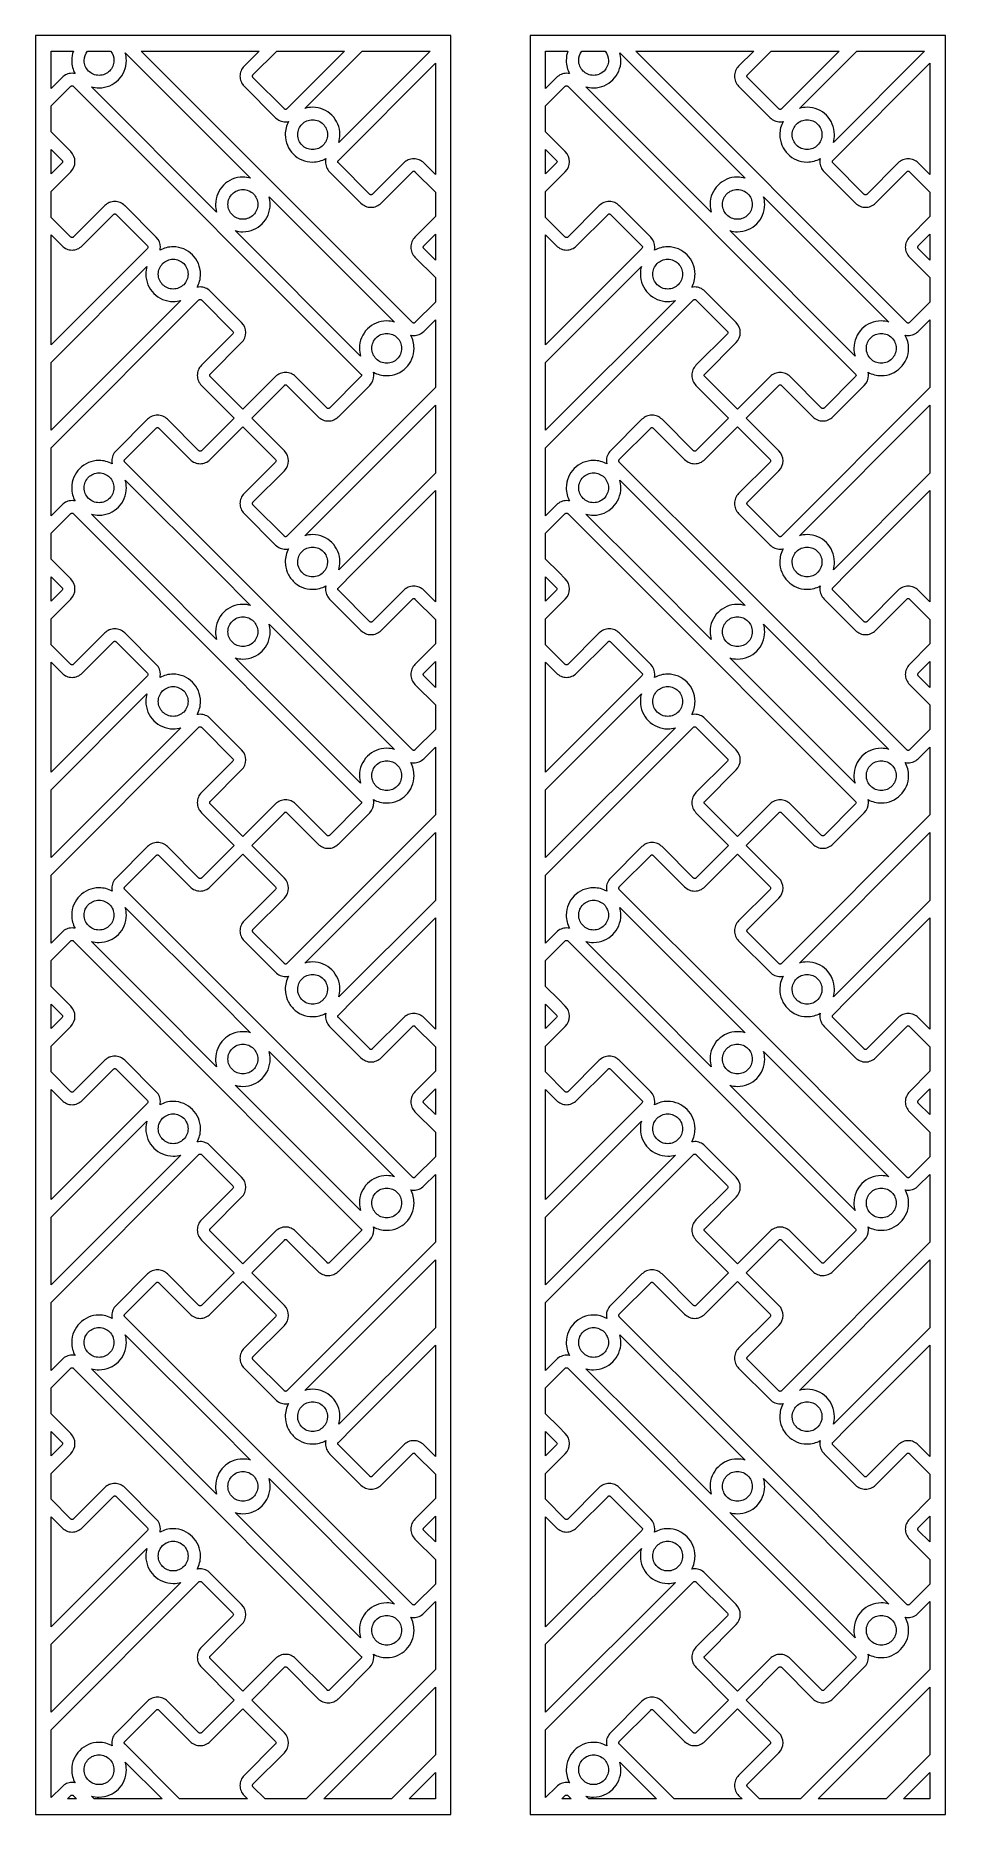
# Model space of a CAD drawing. Header units: centimetres. Extents: x -9.7 to 4.3, y -13.2 to 14.2.
import ezdxf

# ---------------------------------------------------------------- set-up
doc = ezdxf.new("R2010")
doc.units = ezdxf.units.CM
doc.header["$MEASUREMENT"] = 0
doc.layers.add('layer 1', color=7, linetype='Continuous')

msp = doc.modelspace()

# ---------------------------------------------------------------- linework, layer by layer
at = {"layer": 'layer 1', "color": 5, "lineweight": 20}
for points, knots in [([(-9.66715, 14.179), (-9.66715, 14.179), (-3.27935, 14.179), (-3.27935, 14.179), (-3.27935, 14.179), (-3.27935, 14.179), (-3.27935, -13.16315), (-3.27935, -13.16315), (-3.27935, -13.16315), (-3.27935, -13.16315), (-9.66715, -13.16315), (-9.66715, -13.16315), (-9.66715, -13.16315), (-9.66715, -13.16315), (-9.66715, 14.179), (-9.66715, 14.179)], [0, 0, 0, 0, 0.2, 0.2, 0.2, 0.2, 0.4, 0.4, 0.4, 0.4, 0.6, 0.6, 0.6, 0.6, 1, 1, 1, 1]), ([(-9.42835, 13.36724), (-9.42835, 13.36724), (-9.26038, 13.53522), (-9.26038, 13.53522), (-9.26038, 13.53522), (-9.2401, 13.55549), (-9.21598, 13.57143), (-9.18955, 13.58239), (-9.18955, 13.58239), (-9.16302, 13.59338), (-9.13465, 13.5992), (-9.10598, 13.5992), (-9.10598, 13.5992), (-9.09031, 13.5992), (-9.07468, 13.59743), (-9.05937, 13.59399), (-9.05937, 13.59399), (-9.0923, 13.65395), (-9.11104, 13.72279), (-9.11104, 13.79601), (-9.11104, 13.79601), (-9.11104, 13.84667), (-9.10207, 13.89523), (-9.08564, 13.9402), (-9.08564, 13.9402), (-9.08564, 13.9402), (-9.42835, 13.9402), (-9.42835, 13.9402), (-9.42835, 13.9402), (-9.42835, 13.9402), (-9.42835, 13.36724), (-9.42835, 13.36724)], [0, 0, 0, 0, 0.11111111, 0.11111111, 0.11111111, 0.11111111, 0.22222222, 0.22222222, 0.22222222, 0.22222222, 0.33333333, 0.33333333, 0.33333333, 0.33333333, 0.44444444, 0.44444444, 0.44444444, 0.44444444, 0.55555556, 0.55555556, 0.55555556, 0.55555556, 0.66666667, 0.66666667, 0.66666667, 0.66666667, 0.77777778, 0.77777778, 0.77777778, 0.77777778, 1, 1, 1, 1]), ([(-8.86867, 13.9402), (-8.90061, 13.90084), (-8.91976, 13.85067), (-8.91976, 13.79601), (-8.91976, 13.79601), (-8.91976, 13.73278), (-8.89413, 13.67553), (-8.8527, 13.6341), (-8.8527, 13.6341), (-8.81127, 13.59267), (-8.75402, 13.56704), (-8.69078, 13.56704), (-8.69078, 13.56704), (-8.62754, 13.56704), (-8.57029, 13.59267), (-8.52886, 13.6341), (-8.52886, 13.6341), (-8.48743, 13.67553), (-8.4618, 13.73278), (-8.4618, 13.79601), (-8.4618, 13.79601), (-8.4618, 13.85067), (-8.48095, 13.90084), (-8.51289, 13.9402), (-8.51289, 13.9402), (-8.51289, 13.9402), (-8.86867, 13.9402), (-8.86867, 13.9402)], [0, 0, 0, 0, 0.125, 0.125, 0.125, 0.125, 0.25, 0.25, 0.25, 0.25, 0.375, 0.375, 0.375, 0.375, 0.5, 0.5, 0.5, 0.5, 0.625, 0.625, 0.625, 0.625, 0.75, 0.75, 0.75, 0.75, 1, 1, 1, 1]), ([(-8.80896, 13.39261), (-8.80896, 13.39261), (-6.88212, 11.46577), (-6.88212, 11.46577), (-6.88212, 11.46577), (-6.89309, 11.50326), (-6.89898, 11.54292), (-6.89898, 11.58395), (-6.89898, 11.58395), (-6.89898, 11.69998), (-6.85194, 11.80505), (-6.77588, 11.8811), (-6.77588, 11.8811), (-6.69983, 11.95716), (-6.59476, 12.0042), (-6.47873, 12.0042), (-6.47873, 12.0042), (-6.43769, 12.0042), (-6.39803, 11.99831), (-6.36054, 11.98734), (-6.36054, 11.98734), (-6.36054, 11.98734), (-8.28738, 13.91419), (-8.28738, 13.91419), (-8.28738, 13.91419), (-8.27641, 13.8767), (-8.27052, 13.83705), (-8.27052, 13.79601), (-8.27052, 13.79601), (-8.27052, 13.67998), (-8.31757, 13.57491), (-8.39362, 13.49886), (-8.39362, 13.49886), (-8.46968, 13.4228), (-8.57474, 13.37576), (-8.69078, 13.37576), (-8.69078, 13.37576), (-8.73181, 13.37576), (-8.77147, 13.38165), (-8.80896, 13.39261)], [0, 0, 0, 0, 0.09090909, 0.09090909, 0.09090909, 0.09090909, 0.18181818, 0.18181818, 0.18181818, 0.18181818, 0.27272727, 0.27272727, 0.27272727, 0.27272727, 0.36363636, 0.36363636, 0.36363636, 0.36363636, 0.45454545, 0.45454545, 0.45454545, 0.45454545, 0.54545455, 0.54545455, 0.54545455, 0.54545455, 0.63636364, 0.63636364, 0.63636364, 0.63636364, 0.72727273, 0.72727273, 0.72727273, 0.72727273, 0.81818182, 0.81818182, 0.81818182, 0.81818182, 1, 1, 1, 1]), ([(-8.04291, 13.9402), (-8.04291, 13.9402), (-3.87063, 9.76791), (-3.87063, 9.76791), (-3.87063, 9.76791), (-3.87063, 9.76791), (-3.87063, 9.76753), (-3.87063, 9.76753), (-3.87063, 9.76753), (-3.86814, 9.76504), (-3.86528, 9.76312), (-3.86223, 9.76186), (-3.86223, 9.76186), (-3.85927, 9.76063), (-3.85563, 9.75999), (-3.85148, 9.75999), (-3.85148, 9.75999), (-3.84733, 9.75999), (-3.84368, 9.76063), (-3.84074, 9.76185), (-3.84074, 9.76185), (-3.83808, 9.76295), (-3.83521, 9.76499), (-3.8323, 9.76791), (-3.8323, 9.76791), (-3.8323, 9.76791), (-3.51815, 10.08205), (-3.51815, 10.08205), (-3.51815, 10.08205), (-3.51815, 10.08205), (-3.51815, 10.45856), (-3.51815, 10.45856), (-3.51815, 10.45856), (-3.51815, 10.45856), (-3.8323, 10.77273), (-3.8323, 10.77273), (-3.8323, 10.77273), (-3.8323, 10.77273), (-3.83211, 10.77291), (-3.83211, 10.77291), (-3.83211, 10.77291), (-3.85272, 10.79354), (-3.86871, 10.81759), (-3.87946, 10.84354), (-3.87946, 10.84354), (-3.89046, 10.87008), (-3.89629, 10.89846), (-3.89629, 10.92712), (-3.89629, 10.92712), (-3.89629, 10.95578), (-3.89047, 10.98416), (-3.87947, 11.01071), (-3.87947, 11.01071), (-3.87947, 11.01071), (-3.87933, 11.01065), (-3.87933, 11.01065), (-3.87933, 11.01065), (-3.86822, 11.03737), (-3.85233, 11.06152), (-3.8323, 11.08154), (-3.8323, 11.08154), (-3.8323, 11.08154), (-3.51815, 11.39569), (-3.51815, 11.39569), (-3.51815, 11.39569), (-3.51815, 11.39569), (-3.51815, 11.77222), (-3.51815, 11.77222), (-3.51815, 11.77222), (-3.51815, 11.77222), (-3.8323, 12.08636), (-3.8323, 12.08636), (-3.8323, 12.08636), (-3.8323, 12.08636), (-3.83212, 12.08655), (-3.83212, 12.08655), (-3.83212, 12.08655), (-3.83479, 12.08918), (-3.83773, 12.09116), (-3.84076, 12.09241), (-3.84076, 12.09241), (-3.8437, 12.09363), (-3.84734, 12.09428), (-3.85148, 12.09428), (-3.85148, 12.09428), (-3.85562, 12.09428), (-3.85926, 12.09363), (-3.86221, 12.09241), (-3.86221, 12.09241), (-3.86487, 12.09131), (-3.86773, 12.08927), (-3.87063, 12.08636), (-3.87063, 12.08636), (-3.87063, 12.08636), (-4.35389, 11.60311), (-4.35389, 11.60311), (-4.35389, 11.60311), (-4.37399, 11.58301), (-4.39824, 11.56708), (-4.42509, 11.55596), (-4.42509, 11.55596), (-4.45163, 11.54497), (-4.47988, 11.53915), (-4.50829, 11.53915), (-4.50829, 11.53915), (-4.53669, 11.53915), (-4.56494, 11.54497), (-4.59149, 11.55596), (-4.59149, 11.55596), (-4.6179, 11.5669), (-4.64203, 11.58283), (-4.66233, 11.60311), (-4.66233, 11.60311), (-4.66233, 11.60311), (-4.66271, 11.60311), (-4.66271, 11.60311), (-4.66271, 11.60311), (-4.66271, 11.60311), (-5.14594, 12.08636), (-5.14594, 12.08636), (-5.14594, 12.08636), (-5.14594, 12.08636), (-5.14575, 12.08655), (-5.14575, 12.08655), (-5.14575, 12.08655), (-5.16618, 12.10701), (-5.18217, 12.13119), (-5.19309, 12.15754), (-5.19309, 12.15754), (-5.20408, 12.18409), (-5.2099, 12.21235), (-5.2099, 12.24076), (-5.2099, 12.24076), (-5.2099, 12.25643), (-5.20813, 12.27205), (-5.2047, 12.28737), (-5.2047, 12.28737), (-5.26465, 12.25443), (-5.3335, 12.23569), (-5.40672, 12.23569), (-5.40672, 12.23569), (-5.52277, 12.23569), (-5.62783, 12.28274), (-5.70388, 12.35879), (-5.70388, 12.35879), (-5.77994, 12.43484), (-5.82698, 12.53991), (-5.82698, 12.65595), (-5.82698, 12.65595), (-5.82698, 12.72917), (-5.80825, 12.79802), (-5.77531, 12.85797), (-5.77531, 12.85797), (-5.79063, 12.85453), (-5.80625, 12.85276), (-5.82193, 12.85276), (-5.82193, 12.85276), (-5.85059, 12.85276), (-5.87897, 12.85858), (-5.90551, 12.86958), (-5.90551, 12.86958), (-5.93146, 12.88034), (-5.9555, 12.89633), (-5.97613, 12.91693), (-5.97613, 12.91693), (-5.97613, 12.91693), (-5.97632, 12.91674), (-5.97632, 12.91674), (-5.97632, 12.91674), (-5.97632, 12.91674), (-6.45958, 13.39998), (-6.45958, 13.39998), (-6.45958, 13.39998), (-6.45958, 13.39998), (-6.45958, 13.40035), (-6.45958, 13.40035), (-6.45958, 13.40035), (-6.47986, 13.42065), (-6.49579, 13.44478), (-6.50672, 13.4712), (-6.50672, 13.4712), (-6.51771, 13.49775), (-6.52354, 13.526), (-6.52354, 13.5544), (-6.52354, 13.5544), (-6.52354, 13.5828), (-6.51771, 13.61105), (-6.50672, 13.6376), (-6.50672, 13.6376), (-6.49561, 13.66444), (-6.47967, 13.6887), (-6.45958, 13.70879), (-6.45958, 13.70879), (-6.45958, 13.70879), (-6.22817, 13.9402), (-6.22817, 13.9402), (-6.22817, 13.9402), (-6.22817, 13.9402), (-8.04291, 13.9402), (-8.04291, 13.9402)], [0, 0, 0, 0, 0.01960784, 0.01960784, 0.01960784, 0.01960784, 0.03921569, 0.03921569, 0.03921569, 0.03921569, 0.05882353, 0.05882353, 0.05882353, 0.05882353, 0.07843137, 0.07843137, 0.07843137, 0.07843137, 0.09803922, 0.09803922, 0.09803922, 0.09803922, 0.11764706, 0.11764706, 0.11764706, 0.11764706, 0.1372549, 0.1372549, 0.1372549, 0.1372549, 0.15686275, 0.15686275, 0.15686275, 0.15686275, 0.17647059, 0.17647059, 0.17647059, 0.17647059, 0.19607843, 0.19607843, 0.19607843, 0.19607843, 0.21568627, 0.21568627, 0.21568627, 0.21568627, 0.23529412, 0.23529412, 0.23529412, 0.23529412, 0.25490196, 0.25490196, 0.25490196, 0.25490196, 0.2745098, 0.2745098, 0.2745098, 0.2745098, 0.29411765, 0.29411765, 0.29411765, 0.29411765, 0.31372549, 0.31372549, 0.31372549, 0.31372549, 0.33333333, 0.33333333, 0.33333333, 0.33333333, 0.35294118, 0.35294118, 0.35294118, 0.35294118, 0.37254902, 0.37254902, 0.37254902, 0.37254902, 0.39215686, 0.39215686, 0.39215686, 0.39215686, 0.41176471, 0.41176471, 0.41176471, 0.41176471, 0.43137255, 0.43137255, 0.43137255, 0.43137255, 0.45098039, 0.45098039, 0.45098039, 0.45098039, 0.47058824, 0.47058824, 0.47058824, 0.47058824, 0.49019608, 0.49019608, 0.49019608, 0.49019608, 0.50980392, 0.50980392, 0.50980392, 0.50980392, 0.52941176, 0.52941176, 0.52941176, 0.52941176, 0.54901961, 0.54901961, 0.54901961, 0.54901961, 0.56862745, 0.56862745, 0.56862745, 0.56862745, 0.58823529, 0.58823529, 0.58823529, 0.58823529, 0.60784314, 0.60784314, 0.60784314, 0.60784314, 0.62745098, 0.62745098, 0.62745098, 0.62745098, 0.64705882, 0.64705882, 0.64705882, 0.64705882, 0.66666667, 0.66666667, 0.66666667, 0.66666667, 0.68627451, 0.68627451, 0.68627451, 0.68627451, 0.70588235, 0.70588235, 0.70588235, 0.70588235, 0.7254902, 0.7254902, 0.7254902, 0.7254902, 0.74509804, 0.74509804, 0.74509804, 0.74509804, 0.76470588, 0.76470588, 0.76470588, 0.76470588, 0.78431373, 0.78431373, 0.78431373, 0.78431373, 0.80392157, 0.80392157, 0.80392157, 0.80392157, 0.82352941, 0.82352941, 0.82352941, 0.82352941, 0.84313725, 0.84313725, 0.84313725, 0.84313725, 0.8627451, 0.8627451, 0.8627451, 0.8627451, 0.88235294, 0.88235294, 0.88235294, 0.88235294, 0.90196078, 0.90196078, 0.90196078, 0.90196078, 0.92156863, 0.92156863, 0.92156863, 0.92156863, 0.94117647, 0.94117647, 0.94117647, 0.94117647, 0.96078431, 0.96078431, 0.96078431, 0.96078431, 1, 1, 1, 1]), ([(-5.95769, 13.9402), (-5.95769, 13.9402), (-6.32434, 13.57355), (-6.32434, 13.57355), (-6.32434, 13.57355), (-6.32724, 13.57065), (-6.32928, 13.56778), (-6.33039, 13.56512), (-6.33039, 13.56512), (-6.33161, 13.56217), (-6.33226, 13.55853), (-6.33226, 13.5544), (-6.33226, 13.5544), (-6.33226, 13.55026), (-6.33161, 13.54662), (-6.33039, 13.54367), (-6.33039, 13.54367), (-6.32914, 13.54065), (-6.32715, 13.53771), (-6.32452, 13.53503), (-6.32452, 13.53503), (-6.32452, 13.53503), (-6.32434, 13.53522), (-6.32434, 13.53522), (-6.32434, 13.53522), (-6.32434, 13.53522), (-5.84108, 13.05198), (-5.84108, 13.05198), (-5.84108, 13.05198), (-5.84108, 13.05198), (-5.84108, 13.05161), (-5.84108, 13.05161), (-5.84108, 13.05161), (-5.83876, 13.04928), (-5.83575, 13.04736), (-5.83228, 13.04592), (-5.83228, 13.04592), (-5.82932, 13.04469), (-5.82581, 13.04404), (-5.82193, 13.04404), (-5.82193, 13.04404), (-5.81779, 13.04404), (-5.81415, 13.04469), (-5.81119, 13.04592), (-5.81119, 13.04592), (-5.80854, 13.04702), (-5.80567, 13.04906), (-5.80275, 13.05198), (-5.80275, 13.05198), (-5.80275, 13.05198), (-4.91453, 13.9402), (-4.91453, 13.9402), (-4.91453, 13.9402), (-4.91453, 13.9402), (-5.95769, 13.9402), (-5.95769, 13.9402)], [0, 0, 0, 0, 0.06666667, 0.06666667, 0.06666667, 0.06666667, 0.13333333, 0.13333333, 0.13333333, 0.13333333, 0.2, 0.2, 0.2, 0.2, 0.26666667, 0.26666667, 0.26666667, 0.26666667, 0.33333333, 0.33333333, 0.33333333, 0.33333333, 0.4, 0.4, 0.4, 0.4, 0.46666667, 0.46666667, 0.46666667, 0.46666667, 0.53333333, 0.53333333, 0.53333333, 0.53333333, 0.6, 0.6, 0.6, 0.6, 0.66666667, 0.66666667, 0.66666667, 0.66666667, 0.73333333, 0.73333333, 0.73333333, 0.73333333, 0.8, 0.8, 0.8, 0.8, 0.86666667, 0.86666667, 0.86666667, 0.86666667, 1, 1, 1, 1]), ([(-4.64405, 13.9402), (-4.64405, 13.9402), (-5.5249, 13.05935), (-5.5249, 13.05935), (-5.5249, 13.05935), (-5.48741, 13.07031), (-5.44776, 13.0762), (-5.40672, 13.0762), (-5.40672, 13.0762), (-5.29069, 13.0762), (-5.18562, 13.02916), (-5.10957, 12.95311), (-5.10957, 12.95311), (-5.03351, 12.87705), (-4.98647, 12.77199), (-4.98647, 12.65595), (-4.98647, 12.65595), (-4.98647, 12.61493), (-4.99235, 12.57528), (-5.00331, 12.5378), (-5.00331, 12.5378), (-5.00331, 12.5378), (-3.6009, 13.9402), (-3.6009, 13.9402), (-3.6009, 13.9402), (-3.6009, 13.9402), (-4.64405, 13.9402), (-4.64405, 13.9402)], [0, 0, 0, 0, 0.125, 0.125, 0.125, 0.125, 0.25, 0.25, 0.25, 0.25, 0.375, 0.375, 0.375, 0.375, 0.5, 0.5, 0.5, 0.5, 0.625, 0.625, 0.625, 0.625, 0.75, 0.75, 0.75, 0.75, 1, 1, 1, 1]), ([(-3.51815, 13.75247), (-3.51815, 13.75247), (-5.0107, 12.25994), (-5.0107, 12.25994), (-5.0107, 12.25994), (-5.01361, 12.25703), (-5.01565, 12.25416), (-5.01675, 12.2515), (-5.01675, 12.2515), (-5.01797, 12.24855), (-5.01862, 12.24491), (-5.01862, 12.24076), (-5.01862, 12.24076), (-5.01862, 12.23661), (-5.01797, 12.23297), (-5.01675, 12.23002), (-5.01675, 12.23002), (-5.01548, 12.22696), (-5.01356, 12.2241), (-5.01107, 12.22161), (-5.01107, 12.22161), (-5.01107, 12.22161), (-5.0107, 12.22161), (-5.0107, 12.22161), (-5.0107, 12.22161), (-5.0107, 12.22161), (-4.52747, 11.73835), (-4.52747, 11.73835), (-4.52747, 11.73835), (-4.52747, 11.73835), (-4.52765, 11.73816), (-4.52765, 11.73816), (-4.52765, 11.73816), (-4.52497, 11.73553), (-4.52204, 11.73355), (-4.51901, 11.7323), (-4.51901, 11.7323), (-4.51606, 11.73108), (-4.51243, 11.73043), (-4.50829, 11.73043), (-4.50829, 11.73043), (-4.50415, 11.73043), (-4.50051, 11.73108), (-4.49756, 11.7323), (-4.49756, 11.7323), (-4.4949, 11.7334), (-4.49204, 11.73544), (-4.48913, 11.73835), (-4.48913, 11.73835), (-4.48913, 11.73835), (-4.00588, 12.22161), (-4.00588, 12.22161), (-4.00588, 12.22161), (-3.98579, 12.2417), (-3.96153, 12.25763), (-3.93469, 12.26875), (-3.93469, 12.26875), (-3.90814, 12.27974), (-3.87989, 12.28556), (-3.85148, 12.28556), (-3.85148, 12.28556), (-3.82308, 12.28556), (-3.79483, 12.27974), (-3.76828, 12.26875), (-3.76828, 12.26875), (-3.74186, 12.25781), (-3.71774, 12.24188), (-3.69744, 12.22161), (-3.69744, 12.22161), (-3.69744, 12.22161), (-3.69706, 12.22161), (-3.69706, 12.22161), (-3.69706, 12.22161), (-3.69706, 12.22161), (-3.51815, 12.04269), (-3.51815, 12.04269), (-3.51815, 12.04269), (-3.51815, 12.04269), (-3.51815, 13.75247), (-3.51815, 13.75247)], [0, 0, 0, 0, 0.04761905, 0.04761905, 0.04761905, 0.04761905, 0.0952381, 0.0952381, 0.0952381, 0.0952381, 0.14285714, 0.14285714, 0.14285714, 0.14285714, 0.19047619, 0.19047619, 0.19047619, 0.19047619, 0.23809524, 0.23809524, 0.23809524, 0.23809524, 0.28571429, 0.28571429, 0.28571429, 0.28571429, 0.33333333, 0.33333333, 0.33333333, 0.33333333, 0.38095238, 0.38095238, 0.38095238, 0.38095238, 0.42857143, 0.42857143, 0.42857143, 0.42857143, 0.47619048, 0.47619048, 0.47619048, 0.47619048, 0.52380952, 0.52380952, 0.52380952, 0.52380952, 0.57142857, 0.57142857, 0.57142857, 0.57142857, 0.61904762, 0.61904762, 0.61904762, 0.61904762, 0.66666667, 0.66666667, 0.66666667, 0.66666667, 0.71428571, 0.71428571, 0.71428571, 0.71428571, 0.76190476, 0.76190476, 0.76190476, 0.76190476, 0.80952381, 0.80952381, 0.80952381, 0.80952381, 0.85714286, 0.85714286, 0.85714286, 0.85714286, 0.9047619, 0.9047619, 0.9047619, 0.9047619, 1, 1, 1, 1]), ([(-9.42835, 11.38476), (-9.42835, 11.38476), (-9.12514, 11.08154), (-9.12514, 11.08154), (-9.12514, 11.08154), (-9.12238, 11.07879), (-9.11938, 11.07674), (-9.11633, 11.07547), (-9.11633, 11.07547), (-9.11337, 11.07425), (-9.10987, 11.0736), (-9.10598, 11.0736), (-9.10598, 11.0736), (-9.10184, 11.0736), (-9.09821, 11.07425), (-9.09525, 11.07547), (-9.09525, 11.07547), (-9.09259, 11.07658), (-9.08972, 11.07862), (-9.0868, 11.08154), (-9.0868, 11.08154), (-9.0868, 11.08154), (-8.60357, 11.56477), (-8.60357, 11.56477), (-8.60357, 11.56477), (-8.58329, 11.58505), (-8.55916, 11.60099), (-8.53273, 11.61194), (-8.53273, 11.61194), (-8.53273, 11.61194), (-8.53236, 11.61194), (-8.53236, 11.61194), (-8.53236, 11.61194), (-8.50582, 11.62293), (-8.47756, 11.62876), (-8.44915, 11.62876), (-8.44915, 11.62876), (-8.42049, 11.62876), (-8.39211, 11.62294), (-8.36557, 11.61194), (-8.36557, 11.61194), (-8.33962, 11.60118), (-8.31558, 11.58519), (-8.29494, 11.56459), (-8.29494, 11.56459), (-8.29494, 11.56459), (-8.29476, 11.56477), (-8.29476, 11.56477), (-8.29476, 11.56477), (-8.29476, 11.56477), (-7.8115, 11.08154), (-7.8115, 11.08154), (-7.8115, 11.08154), (-7.8115, 11.08154), (-7.8115, 11.08117), (-7.8115, 11.08117), (-7.8115, 11.08117), (-7.76886, 11.03851), (-7.74754, 10.98276), (-7.74754, 10.92712), (-7.74754, 10.92712), (-7.74754, 10.91153), (-7.7492, 10.89594), (-7.75252, 10.88063), (-7.75252, 10.88063), (-7.69262, 10.91349), (-7.62385, 10.93219), (-7.55071, 10.93219), (-7.55071, 10.93219), (-7.43468, 10.93219), (-7.32961, 10.88514), (-7.25356, 10.80909), (-7.25356, 10.80909), (-7.1775, 10.73304), (-7.13046, 10.62797), (-7.13046, 10.51193), (-7.13046, 10.51193), (-7.13046, 10.43874), (-7.14918, 10.36992), (-7.18208, 10.30999), (-7.18208, 10.30999), (-7.16682, 10.31337), (-7.15122, 10.31512), (-7.13554, 10.31512), (-7.13554, 10.31512), (-7.10686, 10.31512), (-7.07849, 10.3093), (-7.05195, 10.2983), (-7.05195, 10.2983), (-7.026, 10.28755), (-7.00196, 10.27155), (-6.98133, 10.25095), (-6.98133, 10.25095), (-6.98133, 10.25095), (-6.98114, 10.25114), (-6.98114, 10.25114), (-6.98114, 10.25114), (-6.98114, 10.25114), (-6.49791, 9.76791), (-6.49791, 9.76791), (-6.49791, 9.76791), (-6.45551, 9.7255), (-6.43431, 9.6696), (-6.43431, 9.6135), (-6.43431, 9.6135), (-6.43431, 9.6135), (-6.43394, 9.6135), (-6.43394, 9.6135), (-6.43394, 9.6135), (-6.43394, 9.55762), (-6.45526, 9.50174), (-6.49791, 9.45909), (-6.49791, 9.45909), (-6.49791, 9.45909), (-6.98114, 8.97586), (-6.98114, 8.97586), (-6.98114, 8.97586), (-6.98114, 8.97586), (-6.98133, 8.97604), (-6.98133, 8.97604), (-6.98133, 8.97604), (-6.98395, 8.97338), (-6.98592, 8.97044), (-6.98718, 8.96741), (-6.98718, 8.96741), (-6.98839, 8.96447), (-6.98904, 8.96083), (-6.98904, 8.95668), (-6.98904, 8.95668), (-6.98904, 8.95252), (-6.98839, 8.94889), (-6.98717, 8.94594), (-6.98717, 8.94594), (-6.98607, 8.94328), (-6.98404, 8.94042), (-6.98114, 8.93752), (-6.98114, 8.93752), (-6.98114, 8.93752), (-6.47873, 8.43511), (-6.47873, 8.43511), (-6.47873, 8.43511), (-6.47873, 8.43511), (-5.97632, 8.93752), (-5.97632, 8.93752), (-5.97632, 8.93752), (-5.95623, 8.95762), (-5.93197, 8.97355), (-5.90513, 8.98467), (-5.90513, 8.98467), (-5.87859, 8.99566), (-5.85033, 9.00148), (-5.82193, 9.00148), (-5.82193, 9.00148), (-5.79352, 9.00148), (-5.76527, 8.99566), (-5.73872, 8.98467), (-5.73872, 8.98467), (-5.71231, 8.97373), (-5.68818, 8.9578), (-5.66788, 8.93752), (-5.66788, 8.93752), (-5.66788, 8.93752), (-5.66751, 8.93752), (-5.66751, 8.93752), (-5.66751, 8.93752), (-5.66751, 8.93752), (-5.18427, 8.45426), (-5.18427, 8.45426), (-5.18427, 8.45426), (-5.18427, 8.45426), (-5.18446, 8.45408), (-5.18446, 8.45408), (-5.18446, 8.45408), (-5.18178, 8.45145), (-5.17884, 8.44947), (-5.17582, 8.44821), (-5.17582, 8.44821), (-5.17287, 8.44699), (-5.16924, 8.44635), (-5.16509, 8.44635), (-5.16509, 8.44635), (-5.16096, 8.44635), (-5.15733, 8.447), (-5.15439, 8.44821), (-5.15439, 8.44821), (-5.15137, 8.44947), (-5.14843, 8.45144), (-5.14575, 8.45408), (-5.14575, 8.45408), (-5.14575, 8.45408), (-5.14594, 8.45426), (-5.14594, 8.45426), (-5.14594, 8.45426), (-5.14594, 8.45426), (-4.66271, 8.93752), (-4.66271, 8.93752), (-4.66271, 8.93752), (-4.66271, 8.93752), (-4.66269, 8.93754), (-4.66269, 8.93754), (-4.66269, 8.93754), (-4.65741, 8.94282), (-4.65477, 8.94974), (-4.65477, 8.95668), (-4.65477, 8.95668), (-4.65477, 8.96377), (-4.65735, 8.97076), (-4.6625, 8.97603), (-4.6625, 8.97603), (-4.6625, 8.97603), (-4.66269, 8.97584), (-4.66269, 8.97584), (-4.66269, 8.97584), (-4.66269, 8.97584), (-4.66271, 8.97586), (-4.66271, 8.97586), (-4.66271, 8.97586), (-4.66271, 8.97586), (-9.0868, 13.39998), (-9.0868, 13.39998), (-9.0868, 13.39998), (-9.08955, 13.40272), (-9.09255, 13.40477), (-9.09562, 13.40605), (-9.09562, 13.40605), (-9.09562, 13.40605), (-9.09557, 13.40618), (-9.09557, 13.40618), (-9.09557, 13.40618), (-9.09847, 13.40732), (-9.10199, 13.40792), (-9.10598, 13.40792), (-9.10598, 13.40792), (-9.10986, 13.40792), (-9.11337, 13.40727), (-9.11632, 13.40605), (-9.11632, 13.40605), (-9.11938, 13.40478), (-9.12238, 13.40273), (-9.12514, 13.39998), (-9.12514, 13.39998), (-9.12514, 13.39998), (-9.42835, 13.09676), (-9.42835, 13.09676), (-9.42835, 13.09676), (-9.42835, 13.09676), (-9.42835, 12.69833), (-9.42835, 12.69833), (-9.42835, 12.69833), (-9.42835, 12.69833), (-9.12514, 12.39499), (-9.12514, 12.39499), (-9.12514, 12.39499), (-9.0825, 12.35214), (-9.06118, 12.2964), (-9.06118, 12.24076), (-9.06118, 12.24076), (-9.06118, 12.18489), (-9.0825, 12.129), (-9.12514, 12.08636), (-9.12514, 12.08636), (-9.12514, 12.08636), (-9.42835, 11.78315), (-9.42835, 11.78315), (-9.42835, 11.78315), (-9.42835, 11.78315), (-9.42835, 11.38476), (-9.42835, 11.38476)], [0, 0, 0, 0, 0.01470588, 0.01470588, 0.01470588, 0.01470588, 0.02941176, 0.02941176, 0.02941176, 0.02941176, 0.04411765, 0.04411765, 0.04411765, 0.04411765, 0.05882353, 0.05882353, 0.05882353, 0.05882353, 0.07352941, 0.07352941, 0.07352941, 0.07352941, 0.08823529, 0.08823529, 0.08823529, 0.08823529, 0.10294118, 0.10294118, 0.10294118, 0.10294118, 0.11764706, 0.11764706, 0.11764706, 0.11764706, 0.13235294, 0.13235294, 0.13235294, 0.13235294, 0.14705882, 0.14705882, 0.14705882, 0.14705882, 0.16176471, 0.16176471, 0.16176471, 0.16176471, 0.17647059, 0.17647059, 0.17647059, 0.17647059, 0.19117647, 0.19117647, 0.19117647, 0.19117647, 0.20588235, 0.20588235, 0.20588235, 0.20588235, 0.22058824, 0.22058824, 0.22058824, 0.22058824, 0.23529412, 0.23529412, 0.23529412, 0.23529412, 0.25, 0.25, 0.25, 0.25, 0.26470588, 0.26470588, 0.26470588, 0.26470588, 0.27941176, 0.27941176, 0.27941176, 0.27941176, 0.29411765, 0.29411765, 0.29411765, 0.29411765, 0.30882353, 0.30882353, 0.30882353, 0.30882353, 0.32352941, 0.32352941, 0.32352941, 0.32352941, 0.33823529, 0.33823529, 0.33823529, 0.33823529, 0.35294118, 0.35294118, 0.35294118, 0.35294118, 0.36764706, 0.36764706, 0.36764706, 0.36764706, 0.38235294, 0.38235294, 0.38235294, 0.38235294, 0.39705882, 0.39705882, 0.39705882, 0.39705882, 0.41176471, 0.41176471, 0.41176471, 0.41176471, 0.42647059, 0.42647059, 0.42647059, 0.42647059, 0.44117647, 0.44117647, 0.44117647, 0.44117647, 0.45588235, 0.45588235, 0.45588235, 0.45588235, 0.47058824, 0.47058824, 0.47058824, 0.47058824, 0.48529412, 0.48529412, 0.48529412, 0.48529412, 0.5, 0.5, 0.5, 0.5, 0.51470588, 0.51470588, 0.51470588, 0.51470588, 0.52941176, 0.52941176, 0.52941176, 0.52941176, 0.54411765, 0.54411765, 0.54411765, 0.54411765, 0.55882353, 0.55882353, 0.55882353, 0.55882353, 0.57352941, 0.57352941, 0.57352941, 0.57352941, 0.58823529, 0.58823529, 0.58823529, 0.58823529, 0.60294118, 0.60294118, 0.60294118, 0.60294118, 0.61764706, 0.61764706, 0.61764706, 0.61764706, 0.63235294, 0.63235294, 0.63235294, 0.63235294, 0.64705882, 0.64705882, 0.64705882, 0.64705882, 0.66176471, 0.66176471, 0.66176471, 0.66176471, 0.67647059, 0.67647059, 0.67647059, 0.67647059, 0.69117647, 0.69117647, 0.69117647, 0.69117647, 0.70588235, 0.70588235, 0.70588235, 0.70588235, 0.72058824, 0.72058824, 0.72058824, 0.72058824, 0.73529412, 0.73529412, 0.73529412, 0.73529412, 0.75, 0.75, 0.75, 0.75, 0.76470588, 0.76470588, 0.76470588, 0.76470588, 0.77941176, 0.77941176, 0.77941176, 0.77941176, 0.79411765, 0.79411765, 0.79411765, 0.79411765, 0.80882353, 0.80882353, 0.80882353, 0.80882353, 0.82352941, 0.82352941, 0.82352941, 0.82352941, 0.83823529, 0.83823529, 0.83823529, 0.83823529, 0.85294118, 0.85294118, 0.85294118, 0.85294118, 0.86764706, 0.86764706, 0.86764706, 0.86764706, 0.88235294, 0.88235294, 0.88235294, 0.88235294, 0.89705882, 0.89705882, 0.89705882, 0.89705882, 0.91176471, 0.91176471, 0.91176471, 0.91176471, 0.92647059, 0.92647059, 0.92647059, 0.92647059, 0.94117647, 0.94117647, 0.94117647, 0.94117647, 0.95588235, 0.95588235, 0.95588235, 0.95588235, 0.97058824, 0.97058824, 0.97058824, 0.97058824, 1, 1, 1, 1]), ([(-5.24481, 12.81787), (-5.28624, 12.85929), (-5.34349, 12.88492), (-5.40672, 12.88492), (-5.40672, 12.88492), (-5.46996, 12.88492), (-5.52721, 12.85929), (-5.56864, 12.81787), (-5.56864, 12.81787), (-5.61007, 12.77643), (-5.6357, 12.71919), (-5.6357, 12.65595), (-5.6357, 12.65595), (-5.6357, 12.59271), (-5.61007, 12.53546), (-5.56864, 12.49403), (-5.56864, 12.49403), (-5.52721, 12.4526), (-5.46996, 12.42697), (-5.40672, 12.42697), (-5.40672, 12.42697), (-5.34349, 12.42697), (-5.28624, 12.4526), (-5.24481, 12.49403), (-5.24481, 12.49403), (-5.20338, 12.53546), (-5.17775, 12.59271), (-5.17775, 12.65595), (-5.17775, 12.65595), (-5.17775, 12.71919), (-5.20338, 12.77643), (-5.24481, 12.81787)], [0, 0, 0, 0, 0.11111111, 0.11111111, 0.11111111, 0.11111111, 0.22222222, 0.22222222, 0.22222222, 0.22222222, 0.33333333, 0.33333333, 0.33333333, 0.33333333, 0.44444444, 0.44444444, 0.44444444, 0.44444444, 0.55555556, 0.55555556, 0.55555556, 0.55555556, 0.66666667, 0.66666667, 0.66666667, 0.66666667, 0.77777778, 0.77777778, 0.77777778, 0.77777778, 1, 1, 1, 1]), ([(-9.42835, 12.05363), (-9.42835, 12.05363), (-9.26038, 12.22161), (-9.26038, 12.22161), (-9.26038, 12.22161), (-9.2551, 12.22688), (-9.25246, 12.23382), (-9.25246, 12.24076), (-9.25246, 12.24076), (-9.25246, 12.24795), (-9.2551, 12.25503), (-9.26038, 12.26012), (-9.26038, 12.26012), (-9.26038, 12.26012), (-9.42835, 12.42804), (-9.42835, 12.42804), (-9.42835, 12.42804), (-9.42835, 12.42804), (-9.42835, 12.05363), (-9.42835, 12.05363)], [0, 0, 0, 0, 0.16666667, 0.16666667, 0.16666667, 0.16666667, 0.33333333, 0.33333333, 0.33333333, 0.33333333, 0.5, 0.5, 0.5, 0.5, 0.66666667, 0.66666667, 0.66666667, 0.66666667, 1, 1, 1, 1]), ([(-6.31681, 11.74586), (-6.35824, 11.78729), (-6.41549, 11.81292), (-6.47873, 11.81292), (-6.47873, 11.81292), (-6.54196, 11.81292), (-6.59921, 11.78729), (-6.64064, 11.74586), (-6.64064, 11.74586), (-6.68207, 11.70443), (-6.7077, 11.64718), (-6.7077, 11.58395), (-6.7077, 11.58395), (-6.7077, 11.52071), (-6.68207, 11.46346), (-6.64064, 11.42203), (-6.64064, 11.42203), (-6.59921, 11.3806), (-6.54197, 11.35497), (-6.47873, 11.35497), (-6.47873, 11.35497), (-6.41549, 11.35497), (-6.35824, 11.3806), (-6.31681, 11.42203), (-6.31681, 11.42203), (-6.27538, 11.46346), (-6.24975, 11.52071), (-6.24975, 11.58395), (-6.24975, 11.58395), (-6.24975, 11.64719), (-6.27538, 11.70443), (-6.31681, 11.74586)], [0, 0, 0, 0, 0.11111111, 0.11111111, 0.11111111, 0.11111111, 0.22222222, 0.22222222, 0.22222222, 0.22222222, 0.33333333, 0.33333333, 0.33333333, 0.33333333, 0.44444444, 0.44444444, 0.44444444, 0.44444444, 0.55555556, 0.55555556, 0.55555556, 0.55555556, 0.66666667, 0.66666667, 0.66666667, 0.66666667, 0.77777778, 0.77777778, 0.77777778, 0.77777778, 1, 1, 1, 1]), ([(-6.5969, 11.18055), (-6.5969, 11.18055), (-4.67007, 9.2537), (-4.67007, 9.2537), (-4.67007, 9.2537), (-4.68104, 9.29119), (-4.68693, 9.33085), (-4.68693, 9.37188), (-4.68693, 9.37188), (-4.68693, 9.48792), (-4.63988, 9.59298), (-4.56383, 9.66904), (-4.56383, 9.66904), (-4.48777, 9.74509), (-4.38271, 9.79214), (-4.26667, 9.79214), (-4.26667, 9.79214), (-4.22564, 9.79214), (-4.18598, 9.78625), (-4.14849, 9.77528), (-4.14849, 9.77528), (-4.14849, 9.77528), (-6.07532, 11.70213), (-6.07532, 11.70213), (-6.07532, 11.70213), (-6.06436, 11.66464), (-6.05847, 11.62498), (-6.05847, 11.58395), (-6.05847, 11.58395), (-6.05847, 11.46791), (-6.10551, 11.36284), (-6.18157, 11.28679), (-6.18157, 11.28679), (-6.25762, 11.21073), (-6.36269, 11.16369), (-6.47873, 11.16369), (-6.47873, 11.16369), (-6.51976, 11.16369), (-6.55941, 11.16958), (-6.5969, 11.18055)], [0, 0, 0, 0, 0.09090909, 0.09090909, 0.09090909, 0.09090909, 0.18181818, 0.18181818, 0.18181818, 0.18181818, 0.27272727, 0.27272727, 0.27272727, 0.27272727, 0.36363636, 0.36363636, 0.36363636, 0.36363636, 0.45454545, 0.45454545, 0.45454545, 0.45454545, 0.54545455, 0.54545455, 0.54545455, 0.54545455, 0.63636364, 0.63636364, 0.63636364, 0.63636364, 0.72727273, 0.72727273, 0.72727273, 0.72727273, 0.81818182, 0.81818182, 0.81818182, 0.81818182, 1, 1, 1, 1]), ([(-9.42835, 9.42635), (-9.42835, 9.42635), (-7.94674, 10.90797), (-7.94674, 10.90797), (-7.94674, 10.90797), (-7.94146, 10.91325), (-7.93882, 10.92018), (-7.93882, 10.92712), (-7.93882, 10.92712), (-7.93882, 10.93422), (-7.9414, 10.94123), (-7.94655, 10.94648), (-7.94655, 10.94648), (-7.94655, 10.94648), (-7.94674, 10.9463), (-7.94674, 10.9463), (-7.94674, 10.9463), (-7.94674, 10.9463), (-8.43, 11.42954), (-8.43, 11.42954), (-8.43, 11.42954), (-8.43, 11.42954), (-8.43, 11.42991), (-8.43, 11.42991), (-8.43, 11.42991), (-8.43232, 11.43223), (-8.43532, 11.43416), (-8.43879, 11.4356), (-8.43879, 11.4356), (-8.44175, 11.43683), (-8.44527, 11.43748), (-8.44915, 11.43748), (-8.44915, 11.43748), (-8.45314, 11.43748), (-8.45667, 11.43687), (-8.45956, 11.43573), (-8.45956, 11.43573), (-8.45956, 11.43573), (-8.45951, 11.4356), (-8.45951, 11.4356), (-8.45951, 11.4356), (-8.46258, 11.43433), (-8.46558, 11.43228), (-8.46833, 11.42954), (-8.46833, 11.42954), (-8.46833, 11.42954), (-8.95156, 10.9463), (-8.95156, 10.9463), (-8.95156, 10.9463), (-8.97166, 10.9262), (-8.99593, 10.91026), (-9.02277, 10.89914), (-9.02277, 10.89914), (-9.04932, 10.88814), (-9.07757, 10.88232), (-9.10598, 10.88232), (-9.10598, 10.88232), (-9.13464, 10.88232), (-9.16301, 10.88814), (-9.18955, 10.89913), (-9.18955, 10.89913), (-9.21598, 10.91009), (-9.2401, 10.92603), (-9.26038, 10.9463), (-9.26038, 10.9463), (-9.26038, 10.9463), (-9.42835, 11.11428), (-9.42835, 11.11428), (-9.42835, 11.11428), (-9.42835, 11.11428), (-9.42835, 9.42635), (-9.42835, 9.42635)], [0, 0, 0, 0, 0.05263158, 0.05263158, 0.05263158, 0.05263158, 0.10526316, 0.10526316, 0.10526316, 0.10526316, 0.15789474, 0.15789474, 0.15789474, 0.15789474, 0.21052632, 0.21052632, 0.21052632, 0.21052632, 0.26315789, 0.26315789, 0.26315789, 0.26315789, 0.31578947, 0.31578947, 0.31578947, 0.31578947, 0.36842105, 0.36842105, 0.36842105, 0.36842105, 0.42105263, 0.42105263, 0.42105263, 0.42105263, 0.47368421, 0.47368421, 0.47368421, 0.47368421, 0.52631579, 0.52631579, 0.52631579, 0.52631579, 0.57894737, 0.57894737, 0.57894737, 0.57894737, 0.63157895, 0.63157895, 0.63157895, 0.63157895, 0.68421053, 0.68421053, 0.68421053, 0.68421053, 0.73684211, 0.73684211, 0.73684211, 0.73684211, 0.78947368, 0.78947368, 0.78947368, 0.78947368, 0.84210526, 0.84210526, 0.84210526, 0.84210526, 0.89473684, 0.89473684, 0.89473684, 0.89473684, 1, 1, 1, 1]), ([(-3.51815, 11.12521), (-3.51815, 11.12521), (-3.69706, 10.9463), (-3.69706, 10.9463), (-3.69706, 10.9463), (-3.69998, 10.94338), (-3.70203, 10.94051), (-3.70313, 10.93785), (-3.70313, 10.93785), (-3.70313, 10.93785), (-3.70313, 10.93748), (-3.70313, 10.93748), (-3.70313, 10.93748), (-3.70436, 10.93452), (-3.705, 10.93101), (-3.705, 10.92712), (-3.705, 10.92712), (-3.705, 10.92324), (-3.70435, 10.91972), (-3.70313, 10.91676), (-3.70313, 10.91676), (-3.70169, 10.9133), (-3.69976, 10.91029), (-3.69744, 10.90797), (-3.69744, 10.90797), (-3.69744, 10.90797), (-3.69706, 10.90797), (-3.69706, 10.90797), (-3.69706, 10.90797), (-3.69706, 10.90797), (-3.51815, 10.72905), (-3.51815, 10.72905), (-3.51815, 10.72905), (-3.51815, 10.72905), (-3.51815, 11.12521), (-3.51815, 11.12521)], [0, 0, 0, 0, 0.1, 0.1, 0.1, 0.1, 0.2, 0.2, 0.2, 0.2, 0.3, 0.3, 0.3, 0.3, 0.4, 0.4, 0.4, 0.4, 0.5, 0.5, 0.5, 0.5, 0.6, 0.6, 0.6, 0.6, 0.7, 0.7, 0.7, 0.7, 0.8, 0.8, 0.8, 0.8, 1, 1, 1, 1]), ([(-7.3888, 10.67385), (-7.43023, 10.71528), (-7.48748, 10.74091), (-7.55071, 10.74091), (-7.55071, 10.74091), (-7.61395, 10.74091), (-7.6712, 10.71528), (-7.71263, 10.67385), (-7.71263, 10.67385), (-7.75406, 10.63242), (-7.77969, 10.57517), (-7.77969, 10.51193), (-7.77969, 10.51193), (-7.77969, 10.44869), (-7.75406, 10.39145), (-7.71263, 10.35001), (-7.71263, 10.35001), (-7.6712, 10.30859), (-7.61395, 10.28296), (-7.55071, 10.28296), (-7.55071, 10.28296), (-7.48748, 10.28296), (-7.43023, 10.30859), (-7.3888, 10.35001), (-7.3888, 10.35001), (-7.34737, 10.39145), (-7.32174, 10.44869), (-7.32174, 10.51193), (-7.32174, 10.51193), (-7.32174, 10.57517), (-7.34737, 10.63242), (-7.3888, 10.67385)], [0, 0, 0, 0, 0.11111111, 0.11111111, 0.11111111, 0.11111111, 0.22222222, 0.22222222, 0.22222222, 0.22222222, 0.33333333, 0.33333333, 0.33333333, 0.33333333, 0.44444444, 0.44444444, 0.44444444, 0.44444444, 0.55555556, 0.55555556, 0.55555556, 0.55555556, 0.66666667, 0.66666667, 0.66666667, 0.66666667, 0.77777778, 0.77777778, 0.77777778, 0.77777778, 1, 1, 1, 1]), ([(-9.42835, 8.11271), (-9.42835, 8.11271), (-7.43254, 10.10853), (-7.43254, 10.10853), (-7.43254, 10.10853), (-7.47003, 10.09757), (-7.50968, 10.09168), (-7.55071, 10.09168), (-7.55071, 10.09168), (-7.66676, 10.09168), (-7.77182, 10.13872), (-7.84787, 10.21478), (-7.84787, 10.21478), (-7.92393, 10.29083), (-7.97097, 10.39589), (-7.97097, 10.51193), (-7.97097, 10.51193), (-7.97097, 10.55296), (-7.96508, 10.59262), (-7.95412, 10.63011), (-7.95412, 10.63011), (-7.95412, 10.63011), (-9.42835, 9.15587), (-9.42835, 9.15587), (-9.42835, 9.15587), (-9.42835, 9.15587), (-9.42835, 8.11271), (-9.42835, 8.11271)], [0, 0, 0, 0, 0.125, 0.125, 0.125, 0.125, 0.25, 0.25, 0.25, 0.25, 0.375, 0.375, 0.375, 0.375, 0.5, 0.5, 0.5, 0.5, 0.625, 0.625, 0.625, 0.625, 0.75, 0.75, 0.75, 0.75, 1, 1, 1, 1]), ([(-9.42835, 6.79909), (-9.42835, 6.79909), (-9.26038, 6.96708), (-9.26038, 6.96708), (-9.26038, 6.96708), (-9.26038, 6.96708), (-9.26, 6.96708), (-9.26, 6.96708), (-9.26, 6.96708), (-9.2397, 6.98736), (-9.21558, 7.00329), (-9.18917, 7.01423), (-9.18917, 7.01423), (-9.16263, 7.02522), (-9.13439, 7.03104), (-9.10598, 7.03104), (-9.10598, 7.03104), (-9.09031, 7.03104), (-9.07468, 7.02926), (-9.05936, 7.02583), (-9.05936, 7.02583), (-9.09229, 7.08578), (-9.11104, 7.15464), (-9.11104, 7.22786), (-9.11104, 7.22786), (-9.11104, 7.3439), (-9.06399, 7.44897), (-8.98794, 7.52502), (-8.98794, 7.52502), (-8.91188, 7.60107), (-8.80682, 7.64812), (-8.69078, 7.64812), (-8.69078, 7.64812), (-8.61756, 7.64812), (-8.5487, 7.62938), (-8.48875, 7.59644), (-8.48875, 7.59644), (-8.49218, 7.61175), (-8.49396, 7.62737), (-8.49396, 7.64304), (-8.49396, 7.64304), (-8.49396, 7.67145), (-8.48814, 7.6997), (-8.47715, 7.72625), (-8.47715, 7.72625), (-8.46621, 7.75266), (-8.45028, 7.77679), (-8.43, 7.79708), (-8.43, 7.79708), (-8.43, 7.79708), (-8.43, 7.79746), (-8.43, 7.79746), (-8.43, 7.79746), (-8.43, 7.79746), (-7.94674, 8.28069), (-7.94674, 8.28069), (-7.94674, 8.28069), (-7.94674, 8.28069), (-7.94655, 8.2805), (-7.94655, 8.2805), (-7.94655, 8.2805), (-7.92592, 8.30111), (-7.90188, 8.3171), (-7.87593, 8.32786), (-7.87593, 8.32786), (-7.84939, 8.33885), (-7.82101, 8.34467), (-7.79235, 8.34467), (-7.79235, 8.34467), (-7.76393, 8.34467), (-7.73568, 8.33885), (-7.70914, 8.32786), (-7.70914, 8.32786), (-7.70914, 8.32786), (-7.70876, 8.32786), (-7.70876, 8.32786), (-7.70876, 8.32786), (-7.68233, 8.31691), (-7.6582, 8.30097), (-7.63793, 8.28069), (-7.63793, 8.28069), (-7.63793, 8.28069), (-7.15469, 7.79746), (-7.15469, 7.79746), (-7.15469, 7.79746), (-7.15178, 7.79454), (-7.14891, 7.7925), (-7.14626, 7.79141), (-7.14626, 7.79141), (-7.14332, 7.79019), (-7.13968, 7.78954), (-7.13554, 7.78954), (-7.13554, 7.78954), (-7.13138, 7.78954), (-7.12774, 7.79019), (-7.12479, 7.79141), (-7.12479, 7.79141), (-7.12174, 7.79267), (-7.11888, 7.79459), (-7.11639, 7.79708), (-7.11639, 7.79708), (-7.11639, 7.79708), (-7.11639, 7.79746), (-7.11639, 7.79746), (-7.11639, 7.79746), (-7.11639, 7.79746), (-6.61397, 8.29987), (-6.61397, 8.29987), (-6.61397, 8.29987), (-6.61397, 8.29987), (-7.11639, 8.80228), (-7.11639, 8.80228), (-7.11639, 8.80228), (-7.13648, 8.82238), (-7.15241, 8.84664), (-7.16351, 8.87346), (-7.16351, 8.87346), (-7.1745, 8.90002), (-7.18032, 8.92828), (-7.18032, 8.95668), (-7.18032, 8.95668), (-7.18032, 8.98507), (-7.1745, 9.01333), (-7.16351, 9.03989), (-7.16351, 9.03989), (-7.15259, 9.06629), (-7.13667, 9.09042), (-7.11639, 9.11072), (-7.11639, 9.11072), (-7.11639, 9.11072), (-7.11639, 9.1111), (-7.11639, 9.1111), (-7.11639, 9.1111), (-7.11639, 9.1111), (-6.63315, 9.59433), (-6.63315, 9.59433), (-6.63315, 9.59433), (-6.62786, 9.59962), (-6.62522, 9.60656), (-6.62522, 9.6135), (-6.62522, 9.6135), (-6.62522, 9.6135), (-6.62484, 9.6135), (-6.62484, 9.6135), (-6.62484, 9.6135), (-6.62484, 9.6202), (-6.62761, 9.62712), (-6.63315, 9.63266), (-6.63315, 9.63266), (-6.63315, 9.63266), (-7.11639, 10.1159), (-7.11639, 10.1159), (-7.11639, 10.1159), (-7.11639, 10.1159), (-7.11639, 10.11627), (-7.11639, 10.11627), (-7.11639, 10.11627), (-7.11871, 10.1186), (-7.12171, 10.12053), (-7.12518, 10.12196), (-7.12518, 10.12196), (-7.12813, 10.12319), (-7.13164, 10.12384), (-7.13554, 10.12384), (-7.13554, 10.12384), (-7.13942, 10.12384), (-7.14292, 10.12319), (-7.14588, 10.12196), (-7.14588, 10.12196), (-7.14894, 10.1207), (-7.15194, 10.11865), (-7.15469, 10.1159), (-7.15469, 10.1159), (-7.15469, 10.1159), (-9.42835, 7.84223), (-9.42835, 7.84223), (-9.42835, 7.84223), (-9.42835, 7.84223), (-9.42835, 6.79909), (-9.42835, 6.79909)], [0, 0, 0, 0, 0.02173913, 0.02173913, 0.02173913, 0.02173913, 0.04347826, 0.04347826, 0.04347826, 0.04347826, 0.06521739, 0.06521739, 0.06521739, 0.06521739, 0.08695652, 0.08695652, 0.08695652, 0.08695652, 0.10869565, 0.10869565, 0.10869565, 0.10869565, 0.13043478, 0.13043478, 0.13043478, 0.13043478, 0.15217391, 0.15217391, 0.15217391, 0.15217391, 0.17391304, 0.17391304, 0.17391304, 0.17391304, 0.19565217, 0.19565217, 0.19565217, 0.19565217, 0.2173913, 0.2173913, 0.2173913, 0.2173913, 0.23913043, 0.23913043, 0.23913043, 0.23913043, 0.26086957, 0.26086957, 0.26086957, 0.26086957, 0.2826087, 0.2826087, 0.2826087, 0.2826087, 0.30434783, 0.30434783, 0.30434783, 0.30434783, 0.32608696, 0.32608696, 0.32608696, 0.32608696, 0.34782609, 0.34782609, 0.34782609, 0.34782609, 0.36956522, 0.36956522, 0.36956522, 0.36956522, 0.39130435, 0.39130435, 0.39130435, 0.39130435, 0.41304348, 0.41304348, 0.41304348, 0.41304348, 0.43478261, 0.43478261, 0.43478261, 0.43478261, 0.45652174, 0.45652174, 0.45652174, 0.45652174, 0.47826087, 0.47826087, 0.47826087, 0.47826087, 0.5, 0.5, 0.5, 0.5, 0.52173913, 0.52173913, 0.52173913, 0.52173913, 0.54347826, 0.54347826, 0.54347826, 0.54347826, 0.56521739, 0.56521739, 0.56521739, 0.56521739, 0.58695652, 0.58695652, 0.58695652, 0.58695652, 0.60869565, 0.60869565, 0.60869565, 0.60869565, 0.63043478, 0.63043478, 0.63043478, 0.63043478, 0.65217391, 0.65217391, 0.65217391, 0.65217391, 0.67391304, 0.67391304, 0.67391304, 0.67391304, 0.69565217, 0.69565217, 0.69565217, 0.69565217, 0.7173913, 0.7173913, 0.7173913, 0.7173913, 0.73913043, 0.73913043, 0.73913043, 0.73913043, 0.76086957, 0.76086957, 0.76086957, 0.76086957, 0.7826087, 0.7826087, 0.7826087, 0.7826087, 0.80434783, 0.80434783, 0.80434783, 0.80434783, 0.82608696, 0.82608696, 0.82608696, 0.82608696, 0.84782609, 0.84782609, 0.84782609, 0.84782609, 0.86956522, 0.86956522, 0.86956522, 0.86956522, 0.89130435, 0.89130435, 0.89130435, 0.89130435, 0.91304348, 0.91304348, 0.91304348, 0.91304348, 0.93478261, 0.93478261, 0.93478261, 0.93478261, 0.95652174, 0.95652174, 0.95652174, 0.95652174, 1, 1, 1, 1]), ([(-3.51815, 9.81158), (-3.51815, 9.81158), (-3.69706, 9.63266), (-3.69706, 9.63266), (-3.69706, 9.63266), (-3.71717, 9.61256), (-3.74142, 9.59663), (-3.76826, 9.58552), (-3.76826, 9.58552), (-3.79482, 9.57452), (-3.82308, 9.5687), (-3.85148, 9.5687), (-3.85148, 9.5687), (-3.86715, 9.5687), (-3.88277, 9.57047), (-3.89809, 9.57391), (-3.89809, 9.57391), (-3.86515, 9.51396), (-3.84641, 9.4451), (-3.84641, 9.37188), (-3.84641, 9.37188), (-3.84641, 9.25584), (-3.89346, 9.15078), (-3.96951, 9.07472), (-3.96951, 9.07472), (-4.04557, 8.99867), (-4.15063, 8.95162), (-4.26667, 8.95162), (-4.26667, 8.95162), (-4.33982, 8.95162), (-4.40861, 8.97032), (-4.46852, 9.0032), (-4.46852, 9.0032), (-4.46517, 8.98788), (-4.46349, 8.97228), (-4.46349, 8.95668), (-4.46349, 8.95668), (-4.46349, 8.90081), (-4.48481, 8.84493), (-4.52745, 8.8023), (-4.52745, 8.8023), (-4.52745, 8.8023), (-4.52747, 8.80228), (-4.52747, 8.80228), (-4.52747, 8.80228), (-4.52747, 8.80228), (-5.0107, 8.31902), (-5.0107, 8.31902), (-5.0107, 8.31902), (-5.0107, 8.31902), (-5.01107, 8.31902), (-5.01107, 8.31902), (-5.01107, 8.31902), (-5.03137, 8.29875), (-5.0555, 8.28281), (-5.08191, 8.27188), (-5.08191, 8.27188), (-5.10845, 8.26089), (-5.13669, 8.25507), (-5.16509, 8.25507), (-5.16509, 8.25507), (-5.19351, 8.25507), (-5.22176, 8.26089), (-5.2483, 8.27188), (-5.2483, 8.27188), (-5.27471, 8.28281), (-5.29884, 8.29874), (-5.31914, 8.31902), (-5.31914, 8.31902), (-5.31914, 8.31902), (-5.31951, 8.31902), (-5.31951, 8.31902), (-5.31951, 8.31902), (-5.31951, 8.31902), (-5.80275, 8.80228), (-5.80275, 8.80228), (-5.80275, 8.80228), (-5.80275, 8.80228), (-5.80256, 8.80247), (-5.80256, 8.80247), (-5.80256, 8.80247), (-5.80524, 8.8051), (-5.80818, 8.80708), (-5.8112, 8.80833), (-5.8112, 8.80833), (-5.81415, 8.80955), (-5.81779, 8.8102), (-5.82193, 8.8102), (-5.82193, 8.8102), (-5.82606, 8.8102), (-5.8297, 8.80955), (-5.83265, 8.80833), (-5.83265, 8.80833), (-5.83531, 8.80723), (-5.83817, 8.80519), (-5.84108, 8.80228), (-5.84108, 8.80228), (-5.84108, 8.80228), (-6.34349, 8.29987), (-6.34349, 8.29987), (-6.34349, 8.29987), (-6.34349, 8.29987), (-5.84108, 7.79746), (-5.84108, 7.79746), (-5.84108, 7.79746), (-5.84108, 7.79746), (-5.84108, 7.79708), (-5.84108, 7.79708), (-5.84108, 7.79708), (-5.79845, 7.75443), (-5.77712, 7.69869), (-5.77712, 7.64305), (-5.77712, 7.64305), (-5.77712, 7.58741), (-5.79845, 7.53168), (-5.84108, 7.48902), (-5.84108, 7.48902), (-5.84108, 7.48902), (-5.84108, 7.48864), (-5.84108, 7.48864), (-5.84108, 7.48864), (-5.84108, 7.48864), (-6.32434, 7.00541), (-6.32434, 7.00541), (-6.32434, 7.00541), (-6.32434, 7.00541), (-6.32452, 7.0056), (-6.32452, 7.0056), (-6.32452, 7.0056), (-6.32715, 7.00292), (-6.32913, 6.99998), (-6.33039, 6.99696), (-6.33039, 6.99696), (-6.33161, 6.99401), (-6.33226, 6.99037), (-6.33226, 6.98624), (-6.33226, 6.98624), (-6.33226, 6.9821), (-6.33161, 6.97846), (-6.33039, 6.97551), (-6.33039, 6.97551), (-6.32928, 6.97285), (-6.32724, 6.96999), (-6.32434, 6.96708), (-6.32434, 6.96708), (-6.32434, 6.96708), (-5.84108, 6.48382), (-5.84108, 6.48382), (-5.84108, 6.48382), (-5.83817, 6.48091), (-5.83531, 6.47888), (-5.83265, 6.47778), (-5.83265, 6.47778), (-5.8297, 6.47655), (-5.82607, 6.47591), (-5.82193, 6.47591), (-5.82193, 6.47591), (-5.81778, 6.47591), (-5.81415, 6.47655), (-5.8112, 6.47777), (-5.8112, 6.47777), (-5.80818, 6.47902), (-5.80524, 6.481), (-5.80256, 6.48364), (-5.80256, 6.48364), (-5.80256, 6.48364), (-5.80275, 6.48382), (-5.80275, 6.48382), (-5.80275, 6.48382), (-5.80275, 6.48382), (-3.51815, 8.76842), (-3.51815, 8.76842), (-3.51815, 8.76842), (-3.51815, 8.76842), (-3.51815, 9.81158), (-3.51815, 9.81158)], [0, 0, 0, 0, 0.02222222, 0.02222222, 0.02222222, 0.02222222, 0.04444444, 0.04444444, 0.04444444, 0.04444444, 0.06666667, 0.06666667, 0.06666667, 0.06666667, 0.08888889, 0.08888889, 0.08888889, 0.08888889, 0.11111111, 0.11111111, 0.11111111, 0.11111111, 0.13333333, 0.13333333, 0.13333333, 0.13333333, 0.15555556, 0.15555556, 0.15555556, 0.15555556, 0.17777778, 0.17777778, 0.17777778, 0.17777778, 0.2, 0.2, 0.2, 0.2, 0.22222222, 0.22222222, 0.22222222, 0.22222222, 0.24444444, 0.24444444, 0.24444444, 0.24444444, 0.26666667, 0.26666667, 0.26666667, 0.26666667, 0.28888889, 0.28888889, 0.28888889, 0.28888889, 0.31111111, 0.31111111, 0.31111111, 0.31111111, 0.33333333, 0.33333333, 0.33333333, 0.33333333, 0.35555556, 0.35555556, 0.35555556, 0.35555556, 0.37777778, 0.37777778, 0.37777778, 0.37777778, 0.4, 0.4, 0.4, 0.4, 0.42222222, 0.42222222, 0.42222222, 0.42222222, 0.44444444, 0.44444444, 0.44444444, 0.44444444, 0.46666667, 0.46666667, 0.46666667, 0.46666667, 0.48888889, 0.48888889, 0.48888889, 0.48888889, 0.51111111, 0.51111111, 0.51111111, 0.51111111, 0.53333333, 0.53333333, 0.53333333, 0.53333333, 0.55555556, 0.55555556, 0.55555556, 0.55555556, 0.57777778, 0.57777778, 0.57777778, 0.57777778, 0.6, 0.6, 0.6, 0.6, 0.62222222, 0.62222222, 0.62222222, 0.62222222, 0.64444444, 0.64444444, 0.64444444, 0.64444444, 0.66666667, 0.66666667, 0.66666667, 0.66666667, 0.68888889, 0.68888889, 0.68888889, 0.68888889, 0.71111111, 0.71111111, 0.71111111, 0.71111111, 0.73333333, 0.73333333, 0.73333333, 0.73333333, 0.75555556, 0.75555556, 0.75555556, 0.75555556, 0.77777778, 0.77777778, 0.77777778, 0.77777778, 0.8, 0.8, 0.8, 0.8, 0.82222222, 0.82222222, 0.82222222, 0.82222222, 0.84444444, 0.84444444, 0.84444444, 0.84444444, 0.86666667, 0.86666667, 0.86666667, 0.86666667, 0.88888889, 0.88888889, 0.88888889, 0.88888889, 0.91111111, 0.91111111, 0.91111111, 0.91111111, 0.93333333, 0.93333333, 0.93333333, 0.93333333, 0.95555556, 0.95555556, 0.95555556, 0.95555556, 1, 1, 1, 1]), ([(-4.10475, 9.5338), (-4.14618, 9.57523), (-4.20343, 9.60085), (-4.26667, 9.60085), (-4.26667, 9.60085), (-4.32991, 9.60085), (-4.38716, 9.57523), (-4.42859, 9.5338), (-4.42859, 9.5338), (-4.47002, 9.49237), (-4.49564, 9.43512), (-4.49564, 9.37188), (-4.49564, 9.37188), (-4.49564, 9.30864), (-4.47002, 9.25139), (-4.42859, 9.20996), (-4.42859, 9.20996), (-4.38716, 9.16853), (-4.32991, 9.1429), (-4.26667, 9.1429), (-4.26667, 9.1429), (-4.20343, 9.1429), (-4.14618, 9.16853), (-4.10475, 9.20996), (-4.10475, 9.20996), (-4.06332, 9.25139), (-4.03769, 9.30864), (-4.03769, 9.37188), (-4.03769, 9.37188), (-4.03769, 9.43512), (-4.06332, 9.49237), (-4.10475, 9.5338)], [0, 0, 0, 0, 0.11111111, 0.11111111, 0.11111111, 0.11111111, 0.22222222, 0.22222222, 0.22222222, 0.22222222, 0.33333333, 0.33333333, 0.33333333, 0.33333333, 0.44444444, 0.44444444, 0.44444444, 0.44444444, 0.55555556, 0.55555556, 0.55555556, 0.55555556, 0.66666667, 0.66666667, 0.66666667, 0.66666667, 0.77777778, 0.77777778, 0.77777778, 0.77777778, 1, 1, 1, 1]), ([(-3.51815, 8.49794), (-3.51815, 8.49794), (-5.52489, 6.4912), (-5.52489, 6.4912), (-5.52489, 6.4912), (-5.4874, 6.50216), (-5.44775, 6.50805), (-5.40672, 6.50805), (-5.40672, 6.50805), (-5.29069, 6.50805), (-5.18562, 6.46101), (-5.10957, 6.38495), (-5.10957, 6.38495), (-5.03351, 6.3089), (-4.98647, 6.20383), (-4.98647, 6.0878), (-4.98647, 6.0878), (-4.98647, 6.04677), (-4.99235, 6.00712), (-5.00332, 5.96963), (-5.00332, 5.96963), (-5.00332, 5.96963), (-3.51815, 7.45478), (-3.51815, 7.45478), (-3.51815, 7.45478), (-3.51815, 7.45478), (-3.51815, 8.49794), (-3.51815, 8.49794)], [0, 0, 0, 0, 0.125, 0.125, 0.125, 0.125, 0.25, 0.25, 0.25, 0.25, 0.375, 0.375, 0.375, 0.375, 0.5, 0.5, 0.5, 0.5, 0.625, 0.625, 0.625, 0.625, 0.75, 0.75, 0.75, 0.75, 1, 1, 1, 1]), ([(-3.51815, 5.20406), (-3.51815, 5.20406), (-3.8323, 5.51821), (-3.8323, 5.51821), (-3.8323, 5.51821), (-3.8323, 5.51821), (-3.83212, 5.5184), (-3.83212, 5.5184), (-3.83212, 5.5184), (-3.83479, 5.52103), (-3.83773, 5.52301), (-3.84076, 5.52426), (-3.84076, 5.52426), (-3.8437, 5.52548), (-3.84734, 5.52613), (-3.85148, 5.52613), (-3.85148, 5.52613), (-3.85562, 5.52613), (-3.85926, 5.52548), (-3.86221, 5.52426), (-3.86221, 5.52426), (-3.86487, 5.52316), (-3.86773, 5.52112), (-3.87063, 5.51821), (-3.87063, 5.51821), (-3.87063, 5.51821), (-4.35389, 5.03495), (-4.35389, 5.03495), (-4.35389, 5.03495), (-4.37399, 5.01486), (-4.39824, 4.99893), (-4.42509, 4.98781), (-4.42509, 4.98781), (-4.45163, 4.97682), (-4.47988, 4.971), (-4.50829, 4.971), (-4.50829, 4.971), (-4.53669, 4.971), (-4.56494, 4.97682), (-4.59149, 4.98781), (-4.59149, 4.98781), (-4.6179, 4.99875), (-4.64203, 5.01468), (-4.66233, 5.03495), (-4.66233, 5.03495), (-4.66233, 5.03495), (-4.66271, 5.03495), (-4.66271, 5.03495), (-4.66271, 5.03495), (-4.66271, 5.03495), (-5.14594, 5.51821), (-5.14594, 5.51821), (-5.14594, 5.51821), (-5.14594, 5.51821), (-5.14575, 5.5184), (-5.14575, 5.5184), (-5.14575, 5.5184), (-5.16618, 5.53886), (-5.18217, 5.56303), (-5.19309, 5.58939), (-5.19309, 5.58939), (-5.20408, 5.61594), (-5.2099, 5.6442), (-5.2099, 5.67261), (-5.2099, 5.67261), (-5.2099, 5.68828), (-5.20813, 5.7039), (-5.2047, 5.71921), (-5.2047, 5.71921), (-5.26465, 5.68628), (-5.3335, 5.66754), (-5.40672, 5.66754), (-5.40672, 5.66754), (-5.52277, 5.66754), (-5.62783, 5.71458), (-5.70388, 5.79064), (-5.70388, 5.79064), (-5.74315, 5.82991), (-5.77469, 5.87692), (-5.79601, 5.92918), (-5.79601, 5.92918), (-5.79601, 5.92918), (-5.79601, 5.92918), (-5.79601, 5.92918), (-5.79601, 5.92918), (-5.81598, 5.97812), (-5.82698, 6.03168), (-5.82698, 6.0878), (-5.82698, 6.0878), (-5.82698, 6.16102), (-5.80824, 6.22988), (-5.7753, 6.28983), (-5.7753, 6.28983), (-5.79062, 6.2864), (-5.80625, 6.28463), (-5.82193, 6.28463), (-5.82193, 6.28463), (-5.85033, 6.28463), (-5.87859, 6.29044), (-5.90513, 6.30144), (-5.90513, 6.30144), (-5.93197, 6.31255), (-5.95623, 6.32849), (-5.97632, 6.34858), (-5.97632, 6.34858), (-5.97632, 6.34858), (-6.45958, 6.83184), (-6.45958, 6.83184), (-6.45958, 6.83184), (-6.47967, 6.85193), (-6.49561, 6.87619), (-6.50672, 6.90303), (-6.50672, 6.90303), (-6.51771, 6.92958), (-6.52354, 6.95783), (-6.52354, 6.98624), (-6.52354, 6.98624), (-6.52354, 7.01463), (-6.51771, 7.04289), (-6.50672, 7.06944), (-6.50672, 7.06944), (-6.49579, 7.09585), (-6.47985, 7.11998), (-6.45958, 7.14028), (-6.45958, 7.14028), (-6.45958, 7.14028), (-6.45958, 7.14065), (-6.45958, 7.14065), (-6.45958, 7.14065), (-6.45958, 7.14065), (-5.97632, 7.62389), (-5.97632, 7.62389), (-5.97632, 7.62389), (-5.97632, 7.62389), (-5.97614, 7.6237), (-5.97614, 7.6237), (-5.97614, 7.6237), (-5.97098, 7.62896), (-5.96841, 7.63596), (-5.96841, 7.64305), (-5.96841, 7.64305), (-5.96841, 7.65014), (-5.97098, 7.65715), (-5.97614, 7.6624), (-5.97614, 7.6624), (-5.97614, 7.6624), (-5.97632, 7.66222), (-5.97632, 7.66222), (-5.97632, 7.66222), (-5.97632, 7.66222), (-6.47873, 8.16463), (-6.47873, 8.16463), (-6.47873, 8.16463), (-6.47873, 8.16463), (-6.98114, 7.66222), (-6.98114, 7.66222), (-6.98114, 7.66222), (-6.98114, 7.66222), (-6.98133, 7.66241), (-6.98133, 7.66241), (-6.98133, 7.66241), (-7.00179, 7.64197), (-7.02596, 7.62599), (-7.05231, 7.61507), (-7.05231, 7.61507), (-7.07887, 7.60408), (-7.10712, 7.59826), (-7.13554, 7.59826), (-7.13554, 7.59826), (-7.16395, 7.59826), (-7.19219, 7.60408), (-7.21874, 7.61507), (-7.21874, 7.61507), (-7.24558, 7.62618), (-7.26983, 7.64211), (-7.28993, 7.66222), (-7.28993, 7.66222), (-7.28993, 7.66222), (-7.77317, 8.14545), (-7.77317, 8.14545), (-7.77317, 8.14545), (-7.77591, 8.1482), (-7.77892, 8.15025), (-7.78199, 8.15152), (-7.78199, 8.15152), (-7.78199, 8.15152), (-7.78193, 8.15165), (-7.78193, 8.15165), (-7.78193, 8.15165), (-7.78483, 8.15279), (-7.78836, 8.1534), (-7.79235, 8.1534), (-7.79235, 8.1534), (-7.79623, 8.1534), (-7.79974, 8.15274), (-7.80271, 8.15152), (-7.80271, 8.15152), (-7.80617, 8.15008), (-7.80917, 8.14815), (-7.8115, 8.14582), (-7.8115, 8.14582), (-7.8115, 8.14582), (-7.8115, 8.14545), (-7.8115, 8.14545), (-7.8115, 8.14545), (-7.8115, 8.14545), (-8.29476, 7.66222), (-8.29476, 7.66222), (-8.29476, 7.66222), (-8.29476, 7.66222), (-8.29494, 7.6624), (-8.29494, 7.6624), (-8.29494, 7.6624), (-8.29758, 7.65972), (-8.29956, 7.65679), (-8.30081, 7.65377), (-8.30081, 7.65377), (-8.30203, 7.65082), (-8.30267, 7.64719), (-8.30267, 7.64304), (-8.30267, 7.64304), (-8.30267, 7.63891), (-8.30203, 7.63528), (-8.30081, 7.63233), (-8.30081, 7.63233), (-8.29956, 7.62931), (-8.29758, 7.62638), (-8.29494, 7.6237), (-8.29494, 7.6237), (-8.29494, 7.6237), (-8.29476, 7.62389), (-8.29476, 7.62389), (-8.29476, 7.62389), (-8.29476, 7.62389), (-6.60005, 5.92918), (-6.60005, 5.92918), (-6.60005, 5.92918), (-6.60005, 5.92918), (-6.60005, 5.92918), (-6.60005, 5.92918), (-6.60005, 5.92918), (-6.60005, 5.92918), (-3.87063, 3.19975), (-3.87063, 3.19975), (-3.87063, 3.19975), (-3.87063, 3.19975), (-3.87063, 3.19938), (-3.87063, 3.19938), (-3.87063, 3.19938), (-3.86814, 3.19689), (-3.86528, 3.19497), (-3.86223, 3.1937), (-3.86223, 3.1937), (-3.85927, 3.19248), (-3.85563, 3.19183), (-3.85148, 3.19183), (-3.85148, 3.19183), (-3.84733, 3.19183), (-3.84368, 3.19248), (-3.84074, 3.1937), (-3.84074, 3.1937), (-3.83808, 3.1948), (-3.83521, 3.19684), (-3.8323, 3.19975), (-3.8323, 3.19975), (-3.8323, 3.19975), (-3.51815, 3.5139), (-3.51815, 3.5139), (-3.51815, 3.5139), (-3.51815, 3.5139), (-3.51815, 3.89041), (-3.51815, 3.89041), (-3.51815, 3.89041), (-3.51815, 3.89041), (-3.8323, 4.20458), (-3.8323, 4.20458), (-3.8323, 4.20458), (-3.8323, 4.20458), (-3.83211, 4.20476), (-3.83211, 4.20476), (-3.83211, 4.20476), (-3.85272, 4.22539), (-3.86871, 4.24944), (-3.87946, 4.27539), (-3.87946, 4.27539), (-3.89046, 4.30193), (-3.89629, 4.3303), (-3.89629, 4.35897), (-3.89629, 4.35897), (-3.89629, 4.38763), (-3.89047, 4.41601), (-3.87947, 4.44255), (-3.87947, 4.44255), (-3.87947, 4.44255), (-3.87933, 4.4425), (-3.87933, 4.4425), (-3.87933, 4.4425), (-3.86822, 4.46922), (-3.85233, 4.49336), (-3.8323, 4.51339), (-3.8323, 4.51339), (-3.8323, 4.51339), (-3.51815, 4.82754), (-3.51815, 4.82754), (-3.51815, 4.82754), (-3.51815, 4.82754), (-3.51815, 5.20406), (-3.51815, 5.20406)], [0, 0, 0, 0, 0.01282051, 0.01282051, 0.01282051, 0.01282051, 0.02564103, 0.02564103, 0.02564103, 0.02564103, 0.03846154, 0.03846154, 0.03846154, 0.03846154, 0.05128205, 0.05128205, 0.05128205, 0.05128205, 0.06410256, 0.06410256, 0.06410256, 0.06410256, 0.07692308, 0.07692308, 0.07692308, 0.07692308, 0.08974359, 0.08974359, 0.08974359, 0.08974359, 0.1025641, 0.1025641, 0.1025641, 0.1025641, 0.11538462, 0.11538462, 0.11538462, 0.11538462, 0.12820513, 0.12820513, 0.12820513, 0.12820513, 0.14102564, 0.14102564, 0.14102564, 0.14102564, 0.15384615, 0.15384615, 0.15384615, 0.15384615, 0.16666667, 0.16666667, 0.16666667, 0.16666667, 0.17948718, 0.17948718, 0.17948718, 0.17948718, 0.19230769, 0.19230769, 0.19230769, 0.19230769, 0.20512821, 0.20512821, 0.20512821, 0.20512821, 0.21794872, 0.21794872, 0.21794872, 0.21794872, 0.23076923, 0.23076923, 0.23076923, 0.23076923, 0.24358974, 0.24358974, 0.24358974, 0.24358974, 0.25641026, 0.25641026, 0.25641026, 0.25641026, 0.26923077, 0.26923077, 0.26923077, 0.26923077, 0.28205128, 0.28205128, 0.28205128, 0.28205128, 0.29487179, 0.29487179, 0.29487179, 0.29487179, 0.30769231, 0.30769231, 0.30769231, 0.30769231, 0.32051282, 0.32051282, 0.32051282, 0.32051282, 0.33333333, 0.33333333, 0.33333333, 0.33333333, 0.34615385, 0.34615385, 0.34615385, 0.34615385, 0.35897436, 0.35897436, 0.35897436, 0.35897436, 0.37179487, 0.37179487, 0.37179487, 0.37179487, 0.38461538, 0.38461538, 0.38461538, 0.38461538, 0.3974359, 0.3974359, 0.3974359, 0.3974359, 0.41025641, 0.41025641, 0.41025641, 0.41025641, 0.42307692, 0.42307692, 0.42307692, 0.42307692, 0.43589744, 0.43589744, 0.43589744, 0.43589744, 0.44871795, 0.44871795, 0.44871795, 0.44871795, 0.46153846, 0.46153846, 0.46153846, 0.46153846, 0.47435897, 0.47435897, 0.47435897, 0.47435897, 0.48717949, 0.48717949, 0.48717949, 0.48717949, 0.5, 0.5, 0.5, 0.5, 0.51282051, 0.51282051, 0.51282051, 0.51282051, 0.52564103, 0.52564103, 0.52564103, 0.52564103, 0.53846154, 0.53846154, 0.53846154, 0.53846154, 0.55128205, 0.55128205, 0.55128205, 0.55128205, 0.56410256, 0.56410256, 0.56410256, 0.56410256, 0.57692308, 0.57692308, 0.57692308, 0.57692308, 0.58974359, 0.58974359, 0.58974359, 0.58974359, 0.6025641, 0.6025641, 0.6025641, 0.6025641, 0.61538462, 0.61538462, 0.61538462, 0.61538462, 0.62820513, 0.62820513, 0.62820513, 0.62820513, 0.64102564, 0.64102564, 0.64102564, 0.64102564, 0.65384615, 0.65384615, 0.65384615, 0.65384615, 0.66666667, 0.66666667, 0.66666667, 0.66666667, 0.67948718, 0.67948718, 0.67948718, 0.67948718, 0.69230769, 0.69230769, 0.69230769, 0.69230769, 0.70512821, 0.70512821, 0.70512821, 0.70512821, 0.71794872, 0.71794872, 0.71794872, 0.71794872, 0.73076923, 0.73076923, 0.73076923, 0.73076923, 0.74358974, 0.74358974, 0.74358974, 0.74358974, 0.75641026, 0.75641026, 0.75641026, 0.75641026, 0.76923077, 0.76923077, 0.76923077, 0.76923077, 0.78205128, 0.78205128, 0.78205128, 0.78205128, 0.79487179, 0.79487179, 0.79487179, 0.79487179, 0.80769231, 0.80769231, 0.80769231, 0.80769231, 0.82051282, 0.82051282, 0.82051282, 0.82051282, 0.83333333, 0.83333333, 0.83333333, 0.83333333, 0.84615385, 0.84615385, 0.84615385, 0.84615385, 0.85897436, 0.85897436, 0.85897436, 0.85897436, 0.87179487, 0.87179487, 0.87179487, 0.87179487, 0.88461538, 0.88461538, 0.88461538, 0.88461538, 0.8974359, 0.8974359, 0.8974359, 0.8974359, 0.91025641, 0.91025641, 0.91025641, 0.91025641, 0.92307692, 0.92307692, 0.92307692, 0.92307692, 0.93589744, 0.93589744, 0.93589744, 0.93589744, 0.94871795, 0.94871795, 0.94871795, 0.94871795, 0.96153846, 0.96153846, 0.96153846, 0.96153846, 0.97435897, 0.97435897, 0.97435897, 0.97435897, 1, 1, 1, 1]), ([(-8.52886, 7.38978), (-8.57029, 7.43121), (-8.62754, 7.45684), (-8.69078, 7.45684), (-8.69078, 7.45684), (-8.75402, 7.45684), (-8.81127, 7.43121), (-8.8527, 7.38978), (-8.8527, 7.38978), (-8.89413, 7.34835), (-8.91976, 7.2911), (-8.91976, 7.22786), (-8.91976, 7.22786), (-8.91976, 7.16462), (-8.89413, 7.10737), (-8.8527, 7.06594), (-8.8527, 7.06594), (-8.81127, 7.02452), (-8.75402, 6.99889), (-8.69078, 6.99889), (-8.69078, 6.99889), (-8.62754, 6.99889), (-8.57029, 7.02452), (-8.52886, 7.06594), (-8.52886, 7.06594), (-8.48743, 7.10737), (-8.4618, 7.16462), (-8.4618, 7.22786), (-8.4618, 7.22786), (-8.4618, 7.2911), (-8.48743, 7.34835), (-8.52886, 7.38978)], [0, 0, 0, 0, 0.11111111, 0.11111111, 0.11111111, 0.11111111, 0.22222222, 0.22222222, 0.22222222, 0.22222222, 0.33333333, 0.33333333, 0.33333333, 0.33333333, 0.44444444, 0.44444444, 0.44444444, 0.44444444, 0.55555556, 0.55555556, 0.55555556, 0.55555556, 0.66666667, 0.66666667, 0.66666667, 0.66666667, 0.77777778, 0.77777778, 0.77777778, 0.77777778, 1, 1, 1, 1]), ([(-7.91368, 5.92918), (-7.91368, 5.92918), (-6.88212, 4.89762), (-6.88212, 4.89762), (-6.88212, 4.89762), (-6.89309, 4.93511), (-6.89898, 4.97476), (-6.89898, 5.01579), (-6.89898, 5.01579), (-6.89898, 5.13183), (-6.85194, 5.2369), (-6.77588, 5.31295), (-6.77588, 5.31295), (-6.69983, 5.38901), (-6.59476, 5.43605), (-6.47873, 5.43605), (-6.47873, 5.43605), (-6.43769, 5.43605), (-6.39803, 5.43016), (-6.36054, 5.41919), (-6.36054, 5.41919), (-6.36054, 5.41919), (-6.87053, 5.92918), (-6.87053, 5.92918), (-6.87053, 5.92918), (-6.87053, 5.92918), (-6.87053, 5.92918), (-6.87053, 5.92918), (-6.87053, 5.92918), (-6.87053, 5.92918), (-8.28738, 7.34602), (-8.28738, 7.34602), (-8.28738, 7.34602), (-8.27641, 7.30854), (-8.27052, 7.26889), (-8.27052, 7.22786), (-8.27052, 7.22786), (-8.27052, 7.11182), (-8.31757, 7.00676), (-8.39362, 6.9307), (-8.39362, 6.9307), (-8.46968, 6.85465), (-8.57474, 6.80761), (-8.69078, 6.80761), (-8.69078, 6.80761), (-8.7318, 6.80761), (-8.77145, 6.81349), (-8.80894, 6.82446), (-8.80894, 6.82446), (-8.80894, 6.82446), (-7.91367, 5.92918), (-7.91367, 5.92918), (-7.91367, 5.92918), (-7.91367, 5.92918), (-7.91368, 5.92918), (-7.91368, 5.92918)], [0, 0, 0, 0, 0.06666667, 0.06666667, 0.06666667, 0.06666667, 0.13333333, 0.13333333, 0.13333333, 0.13333333, 0.2, 0.2, 0.2, 0.2, 0.26666667, 0.26666667, 0.26666667, 0.26666667, 0.33333333, 0.33333333, 0.33333333, 0.33333333, 0.4, 0.4, 0.4, 0.4, 0.46666667, 0.46666667, 0.46666667, 0.46666667, 0.53333333, 0.53333333, 0.53333333, 0.53333333, 0.6, 0.6, 0.6, 0.6, 0.66666667, 0.66666667, 0.66666667, 0.66666667, 0.73333333, 0.73333333, 0.73333333, 0.73333333, 0.8, 0.8, 0.8, 0.8, 0.86666667, 0.86666667, 0.86666667, 0.86666667, 1, 1, 1, 1]), ([(-3.51815, 7.18431), (-3.51815, 7.18431), (-4.77329, 5.92918), (-4.77329, 5.92918), (-4.77329, 5.92918), (-4.77329, 5.92918), (-4.7733, 5.92918), (-4.7733, 5.92918), (-4.7733, 5.92918), (-4.7733, 5.92918), (-5.0107, 5.69179), (-5.0107, 5.69179), (-5.0107, 5.69179), (-5.01361, 5.68888), (-5.01565, 5.68601), (-5.01675, 5.68335), (-5.01675, 5.68335), (-5.01797, 5.6804), (-5.01862, 5.67676), (-5.01862, 5.67261), (-5.01862, 5.67261), (-5.01862, 5.66846), (-5.01797, 5.66482), (-5.01675, 5.66186), (-5.01675, 5.66186), (-5.01548, 5.65881), (-5.01356, 5.65594), (-5.01107, 5.65345), (-5.01107, 5.65345), (-5.01107, 5.65345), (-5.0107, 5.65345), (-5.0107, 5.65345), (-5.0107, 5.65345), (-5.0107, 5.65345), (-4.52747, 5.17019), (-4.52747, 5.17019), (-4.52747, 5.17019), (-4.52747, 5.17019), (-4.52765, 5.17001), (-4.52765, 5.17001), (-4.52765, 5.17001), (-4.52497, 5.16738), (-4.52204, 5.1654), (-4.51901, 5.16415), (-4.51901, 5.16415), (-4.51606, 5.16293), (-4.51243, 5.16228), (-4.50829, 5.16228), (-4.50829, 5.16228), (-4.50415, 5.16228), (-4.50051, 5.16293), (-4.49756, 5.16415), (-4.49756, 5.16415), (-4.4949, 5.16525), (-4.49204, 5.16729), (-4.48913, 5.17019), (-4.48913, 5.17019), (-4.48913, 5.17019), (-4.00588, 5.65345), (-4.00588, 5.65345), (-4.00588, 5.65345), (-3.98579, 5.67354), (-3.96153, 5.68948), (-3.93469, 5.7006), (-3.93469, 5.7006), (-3.90814, 5.71159), (-3.87989, 5.71741), (-3.85148, 5.71741), (-3.85148, 5.71741), (-3.82308, 5.71741), (-3.79483, 5.71159), (-3.76828, 5.7006), (-3.76828, 5.7006), (-3.74186, 5.68966), (-3.71774, 5.67373), (-3.69744, 5.65345), (-3.69744, 5.65345), (-3.69744, 5.65345), (-3.69706, 5.65345), (-3.69706, 5.65345), (-3.69706, 5.65345), (-3.69706, 5.65345), (-3.51815, 5.47454), (-3.51815, 5.47454), (-3.51815, 5.47454), (-3.51815, 5.47454), (-3.51815, 7.18431), (-3.51815, 7.18431)], [0, 0, 0, 0, 0.04347826, 0.04347826, 0.04347826, 0.04347826, 0.08695652, 0.08695652, 0.08695652, 0.08695652, 0.13043478, 0.13043478, 0.13043478, 0.13043478, 0.17391304, 0.17391304, 0.17391304, 0.17391304, 0.2173913, 0.2173913, 0.2173913, 0.2173913, 0.26086957, 0.26086957, 0.26086957, 0.26086957, 0.30434783, 0.30434783, 0.30434783, 0.30434783, 0.34782609, 0.34782609, 0.34782609, 0.34782609, 0.39130435, 0.39130435, 0.39130435, 0.39130435, 0.43478261, 0.43478261, 0.43478261, 0.43478261, 0.47826087, 0.47826087, 0.47826087, 0.47826087, 0.52173913, 0.52173913, 0.52173913, 0.52173913, 0.56521739, 0.56521739, 0.56521739, 0.56521739, 0.60869565, 0.60869565, 0.60869565, 0.60869565, 0.65217391, 0.65217391, 0.65217391, 0.65217391, 0.69565217, 0.69565217, 0.69565217, 0.69565217, 0.73913043, 0.73913043, 0.73913043, 0.73913043, 0.7826087, 0.7826087, 0.7826087, 0.7826087, 0.82608696, 0.82608696, 0.82608696, 0.82608696, 0.86956522, 0.86956522, 0.86956522, 0.86956522, 0.91304348, 0.91304348, 0.91304348, 0.91304348, 1, 1, 1, 1]), ([(-9.42835, 4.81661), (-9.42835, 4.81661), (-9.12514, 4.51339), (-9.12514, 4.51339), (-9.12514, 4.51339), (-9.12238, 4.51064), (-9.11938, 4.50859), (-9.11633, 4.50732), (-9.11633, 4.50732), (-9.11337, 4.5061), (-9.10987, 4.50545), (-9.10598, 4.50545), (-9.10598, 4.50545), (-9.10184, 4.50545), (-9.09821, 4.5061), (-9.09525, 4.50732), (-9.09525, 4.50732), (-9.09259, 4.50843), (-9.08972, 4.51047), (-9.0868, 4.51339), (-9.0868, 4.51339), (-9.0868, 4.51339), (-8.60357, 4.99662), (-8.60357, 4.99662), (-8.60357, 4.99662), (-8.58329, 5.0169), (-8.55916, 5.03284), (-8.53273, 5.04379), (-8.53273, 5.04379), (-8.53273, 5.04379), (-8.53236, 5.04379), (-8.53236, 5.04379), (-8.53236, 5.04379), (-8.50582, 5.05478), (-8.47756, 5.0606), (-8.44915, 5.0606), (-8.44915, 5.0606), (-8.42049, 5.0606), (-8.39211, 5.05479), (-8.36557, 5.04378), (-8.36557, 5.04378), (-8.33962, 5.03303), (-8.31558, 5.01704), (-8.29494, 4.99644), (-8.29494, 4.99644), (-8.29494, 4.99644), (-8.29476, 4.99662), (-8.29476, 4.99662), (-8.29476, 4.99662), (-8.29476, 4.99662), (-7.8115, 4.51339), (-7.8115, 4.51339), (-7.8115, 4.51339), (-7.8115, 4.51339), (-7.8115, 4.51302), (-7.8115, 4.51302), (-7.8115, 4.51302), (-7.76886, 4.47036), (-7.74754, 4.41461), (-7.74754, 4.35897), (-7.74754, 4.35897), (-7.74754, 4.34338), (-7.7492, 4.32779), (-7.75252, 4.31248), (-7.75252, 4.31248), (-7.69262, 4.34534), (-7.62385, 4.36404), (-7.55071, 4.36404), (-7.55071, 4.36404), (-7.43468, 4.36404), (-7.32961, 4.31699), (-7.25356, 4.24094), (-7.25356, 4.24094), (-7.1775, 4.16488), (-7.13046, 4.05982), (-7.13046, 3.94378), (-7.13046, 3.94378), (-7.13046, 3.87059), (-7.14918, 3.80177), (-7.18208, 3.74184), (-7.18208, 3.74184), (-7.16682, 3.74522), (-7.15122, 3.74697), (-7.13554, 3.74697), (-7.13554, 3.74697), (-7.10686, 3.74697), (-7.07849, 3.74114), (-7.05195, 3.73015), (-7.05195, 3.73015), (-7.026, 3.7194), (-7.00196, 3.7034), (-6.98133, 3.6828), (-6.98133, 3.6828), (-6.98133, 3.6828), (-6.98114, 3.68299), (-6.98114, 3.68299), (-6.98114, 3.68299), (-6.98114, 3.68299), (-6.49791, 3.19975), (-6.49791, 3.19975), (-6.49791, 3.19975), (-6.45551, 3.15735), (-6.43431, 3.10145), (-6.43431, 3.04534), (-6.43431, 3.04534), (-6.43431, 3.04534), (-6.43394, 3.04534), (-6.43394, 3.04534), (-6.43394, 3.04534), (-6.43394, 2.98947), (-6.45526, 2.93359), (-6.49791, 2.89094), (-6.49791, 2.89094), (-6.49791, 2.89094), (-6.98114, 2.40771), (-6.98114, 2.40771), (-6.98114, 2.40771), (-6.98114, 2.40771), (-6.98133, 2.40789), (-6.98133, 2.40789), (-6.98133, 2.40789), (-6.98395, 2.40523), (-6.98592, 2.40229), (-6.98718, 2.39926), (-6.98718, 2.39926), (-6.98839, 2.39632), (-6.98904, 2.39268), (-6.98904, 2.38852), (-6.98904, 2.38852), (-6.98904, 2.38437), (-6.98839, 2.38073), (-6.98717, 2.37779), (-6.98717, 2.37779), (-6.98607, 2.37512), (-6.98404, 2.37227), (-6.98114, 2.36937), (-6.98114, 2.36937), (-6.98114, 2.36937), (-6.47873, 1.86696), (-6.47873, 1.86696), (-6.47873, 1.86696), (-6.47873, 1.86696), (-5.97632, 2.36937), (-5.97632, 2.36937), (-5.97632, 2.36937), (-5.95623, 2.38947), (-5.93197, 2.4054), (-5.90513, 2.41652), (-5.90513, 2.41652), (-5.87859, 2.42751), (-5.85033, 2.43333), (-5.82193, 2.43333), (-5.82193, 2.43333), (-5.79352, 2.43333), (-5.76527, 2.42751), (-5.73872, 2.41652), (-5.73872, 2.41652), (-5.71231, 2.40558), (-5.68818, 2.38965), (-5.66788, 2.36937), (-5.66788, 2.36937), (-5.66788, 2.36937), (-5.66751, 2.36937), (-5.66751, 2.36937), (-5.66751, 2.36937), (-5.66751, 2.36937), (-5.18427, 1.88611), (-5.18427, 1.88611), (-5.18427, 1.88611), (-5.18427, 1.88611), (-5.18446, 1.88593), (-5.18446, 1.88593), (-5.18446, 1.88593), (-5.18178, 1.88329), (-5.17884, 1.88131), (-5.17582, 1.88006), (-5.17582, 1.88006), (-5.17287, 1.87884), (-5.16924, 1.8782), (-5.16509, 1.8782), (-5.16509, 1.8782), (-5.16096, 1.8782), (-5.15733, 1.87884), (-5.15439, 1.88006), (-5.15439, 1.88006), (-5.15137, 1.88131), (-5.14843, 1.88329), (-5.14575, 1.88593), (-5.14575, 1.88593), (-5.14575, 1.88593), (-5.14594, 1.88611), (-5.14594, 1.88611), (-5.14594, 1.88611), (-5.14594, 1.88611), (-4.66271, 2.36937), (-4.66271, 2.36937), (-4.66271, 2.36937), (-4.66271, 2.36937), (-4.66269, 2.36939), (-4.66269, 2.36939), (-4.66269, 2.36939), (-4.65741, 2.37466), (-4.65477, 2.3816), (-4.65477, 2.38853), (-4.65477, 2.38853), (-4.65477, 2.39562), (-4.65735, 2.40261), (-4.6625, 2.40787), (-4.6625, 2.40787), (-4.6625, 2.40787), (-4.66269, 2.40769), (-4.66269, 2.40769), (-4.66269, 2.40769), (-4.66269, 2.40769), (-4.66271, 2.40771), (-4.66271, 2.40771), (-4.66271, 2.40771), (-4.66271, 2.40771), (-8.18416, 5.92918), (-8.18416, 5.92918), (-8.18416, 5.92918), (-8.18416, 5.92918), (-8.18415, 5.92918), (-8.18415, 5.92918), (-8.18415, 5.92918), (-8.18415, 5.92918), (-9.0868, 6.83184), (-9.0868, 6.83184), (-9.0868, 6.83184), (-9.0868, 6.83184), (-9.08662, 6.83203), (-9.08662, 6.83203), (-9.08662, 6.83203), (-9.08929, 6.83465), (-9.09223, 6.83664), (-9.09526, 6.83789), (-9.09526, 6.83789), (-9.09821, 6.83911), (-9.10184, 6.83975), (-9.10598, 6.83975), (-9.10598, 6.83975), (-9.11012, 6.83975), (-9.11375, 6.83911), (-9.11669, 6.83789), (-9.11669, 6.83789), (-9.1197, 6.83664), (-9.12264, 6.83466), (-9.12532, 6.83203), (-9.12532, 6.83203), (-9.12532, 6.83203), (-9.12514, 6.83184), (-9.12514, 6.83184), (-9.12514, 6.83184), (-9.12514, 6.83184), (-9.42835, 6.52861), (-9.42835, 6.52861), (-9.42835, 6.52861), (-9.42835, 6.52861), (-9.42835, 6.13023), (-9.42835, 6.13023), (-9.42835, 6.13023), (-9.42835, 6.13023), (-9.2273, 5.92918), (-9.2273, 5.92918), (-9.2273, 5.92918), (-9.2273, 5.92918), (-9.22744, 5.92918), (-9.22744, 5.92918), (-9.22744, 5.92918), (-9.22744, 5.92918), (-9.12514, 5.82684), (-9.12514, 5.82684), (-9.12514, 5.82684), (-9.0825, 5.78399), (-9.06118, 5.72825), (-9.06118, 5.67261), (-9.06118, 5.67261), (-9.06118, 5.61674), (-9.0825, 5.56085), (-9.12514, 5.51821), (-9.12514, 5.51821), (-9.12514, 5.51821), (-9.42835, 5.215), (-9.42835, 5.215), (-9.42835, 5.215), (-9.42835, 5.215), (-9.42835, 4.81661), (-9.42835, 4.81661)], [0, 0, 0, 0, 0.01369863, 0.01369863, 0.01369863, 0.01369863, 0.02739726, 0.02739726, 0.02739726, 0.02739726, 0.04109589, 0.04109589, 0.04109589, 0.04109589, 0.05479452, 0.05479452, 0.05479452, 0.05479452, 0.06849315, 0.06849315, 0.06849315, 0.06849315, 0.08219178, 0.08219178, 0.08219178, 0.08219178, 0.09589041, 0.09589041, 0.09589041, 0.09589041, 0.10958904, 0.10958904, 0.10958904, 0.10958904, 0.12328767, 0.12328767, 0.12328767, 0.12328767, 0.1369863, 0.1369863, 0.1369863, 0.1369863, 0.15068493, 0.15068493, 0.15068493, 0.15068493, 0.16438356, 0.16438356, 0.16438356, 0.16438356, 0.17808219, 0.17808219, 0.17808219, 0.17808219, 0.19178082, 0.19178082, 0.19178082, 0.19178082, 0.20547945, 0.20547945, 0.20547945, 0.20547945, 0.21917808, 0.21917808, 0.21917808, 0.21917808, 0.23287671, 0.23287671, 0.23287671, 0.23287671, 0.24657534, 0.24657534, 0.24657534, 0.24657534, 0.26027397, 0.26027397, 0.26027397, 0.26027397, 0.2739726, 0.2739726, 0.2739726, 0.2739726, 0.28767123, 0.28767123, 0.28767123, 0.28767123, 0.30136986, 0.30136986, 0.30136986, 0.30136986, 0.31506849, 0.31506849, 0.31506849, 0.31506849, 0.32876712, 0.32876712, 0.32876712, 0.32876712, 0.34246575, 0.34246575, 0.34246575, 0.34246575, 0.35616438, 0.35616438, 0.35616438, 0.35616438, 0.36986301, 0.36986301, 0.36986301, 0.36986301, 0.38356164, 0.38356164, 0.38356164, 0.38356164, 0.39726027, 0.39726027, 0.39726027, 0.39726027, 0.4109589, 0.4109589, 0.4109589, 0.4109589, 0.42465753, 0.42465753, 0.42465753, 0.42465753, 0.43835616, 0.43835616, 0.43835616, 0.43835616, 0.45205479, 0.45205479, 0.45205479, 0.45205479, 0.46575342, 0.46575342, 0.46575342, 0.46575342, 0.47945205, 0.47945205, 0.47945205, 0.47945205, 0.49315068, 0.49315068, 0.49315068, 0.49315068, 0.50684932, 0.50684932, 0.50684932, 0.50684932, 0.52054795, 0.52054795, 0.52054795, 0.52054795, 0.53424658, 0.53424658, 0.53424658, 0.53424658, 0.54794521, 0.54794521, 0.54794521, 0.54794521, 0.56164384, 0.56164384, 0.56164384, 0.56164384, 0.57534247, 0.57534247, 0.57534247, 0.57534247, 0.5890411, 0.5890411, 0.5890411, 0.5890411, 0.60273973, 0.60273973, 0.60273973, 0.60273973, 0.61643836, 0.61643836, 0.61643836, 0.61643836, 0.63013699, 0.63013699, 0.63013699, 0.63013699, 0.64383562, 0.64383562, 0.64383562, 0.64383562, 0.65753425, 0.65753425, 0.65753425, 0.65753425, 0.67123288, 0.67123288, 0.67123288, 0.67123288, 0.68493151, 0.68493151, 0.68493151, 0.68493151, 0.69863014, 0.69863014, 0.69863014, 0.69863014, 0.71232877, 0.71232877, 0.71232877, 0.71232877, 0.7260274, 0.7260274, 0.7260274, 0.7260274, 0.73972603, 0.73972603, 0.73972603, 0.73972603, 0.75342466, 0.75342466, 0.75342466, 0.75342466, 0.76712329, 0.76712329, 0.76712329, 0.76712329, 0.78082192, 0.78082192, 0.78082192, 0.78082192, 0.79452055, 0.79452055, 0.79452055, 0.79452055, 0.80821918, 0.80821918, 0.80821918, 0.80821918, 0.82191781, 0.82191781, 0.82191781, 0.82191781, 0.83561644, 0.83561644, 0.83561644, 0.83561644, 0.84931507, 0.84931507, 0.84931507, 0.84931507, 0.8630137, 0.8630137, 0.8630137, 0.8630137, 0.87671233, 0.87671233, 0.87671233, 0.87671233, 0.89041096, 0.89041096, 0.89041096, 0.89041096, 0.90410959, 0.90410959, 0.90410959, 0.90410959, 0.91780822, 0.91780822, 0.91780822, 0.91780822, 0.93150685, 0.93150685, 0.93150685, 0.93150685, 0.94520548, 0.94520548, 0.94520548, 0.94520548, 0.95890411, 0.95890411, 0.95890411, 0.95890411, 0.97260274, 0.97260274, 0.97260274, 0.97260274, 1, 1, 1, 1]), ([(-5.57187, 5.92918), (-5.57081, 5.92807), (-5.56973, 5.92697), (-5.56864, 5.92588), (-5.56864, 5.92588), (-5.52721, 5.88445), (-5.46996, 5.85882), (-5.40672, 5.85882), (-5.40672, 5.85882), (-5.34349, 5.85882), (-5.28624, 5.88445), (-5.24481, 5.92588), (-5.24481, 5.92588), (-5.24372, 5.92697), (-5.24264, 5.92807), (-5.24157, 5.92918), (-5.24157, 5.92918), (-5.20205, 5.97033), (-5.17775, 6.02622), (-5.17775, 6.0878), (-5.17775, 6.0878), (-5.17775, 6.15103), (-5.20338, 6.20828), (-5.24481, 6.24971), (-5.24481, 6.24971), (-5.28624, 6.29114), (-5.34349, 6.31677), (-5.40672, 6.31677), (-5.40672, 6.31677), (-5.46996, 6.31677), (-5.52721, 6.29114), (-5.56864, 6.24971), (-5.56864, 6.24971), (-5.61007, 6.20828), (-5.6357, 6.15103), (-5.6357, 6.0878), (-5.6357, 6.0878), (-5.6357, 6.02622), (-5.6114, 5.97033), (-5.57187, 5.92918)], [0, 0, 0, 0, 0.09090909, 0.09090909, 0.09090909, 0.09090909, 0.18181818, 0.18181818, 0.18181818, 0.18181818, 0.27272727, 0.27272727, 0.27272727, 0.27272727, 0.36363636, 0.36363636, 0.36363636, 0.36363636, 0.45454545, 0.45454545, 0.45454545, 0.45454545, 0.54545455, 0.54545455, 0.54545455, 0.54545455, 0.63636364, 0.63636364, 0.63636364, 0.63636364, 0.72727273, 0.72727273, 0.72727273, 0.72727273, 0.81818182, 0.81818182, 0.81818182, 0.81818182, 1, 1, 1, 1]), ([(-9.42835, 5.48547), (-9.42835, 5.48547), (-9.26038, 5.65345), (-9.26038, 5.65345), (-9.26038, 5.65345), (-9.2551, 5.65873), (-9.25246, 5.66567), (-9.25246, 5.67261), (-9.25246, 5.67261), (-9.25246, 5.67979), (-9.2551, 5.68688), (-9.26038, 5.69197), (-9.26038, 5.69197), (-9.26038, 5.69197), (-9.42835, 5.85989), (-9.42835, 5.85989), (-9.42835, 5.85989), (-9.42835, 5.85989), (-9.42835, 5.48547), (-9.42835, 5.48547)], [0, 0, 0, 0, 0.16666667, 0.16666667, 0.16666667, 0.16666667, 0.33333333, 0.33333333, 0.33333333, 0.33333333, 0.5, 0.5, 0.5, 0.5, 0.66666667, 0.66666667, 0.66666667, 0.66666667, 1, 1, 1, 1]), ([(-6.31681, 5.17771), (-6.35824, 5.21914), (-6.41549, 5.24477), (-6.47873, 5.24477), (-6.47873, 5.24477), (-6.54196, 5.24477), (-6.59921, 5.21914), (-6.64064, 5.17771), (-6.64064, 5.17771), (-6.68207, 5.13628), (-6.7077, 5.07903), (-6.7077, 5.01579), (-6.7077, 5.01579), (-6.7077, 4.95255), (-6.68207, 4.89531), (-6.64064, 4.85388), (-6.64064, 4.85388), (-6.59921, 4.81245), (-6.54197, 4.78682), (-6.47873, 4.78682), (-6.47873, 4.78682), (-6.41549, 4.78682), (-6.35824, 4.81245), (-6.31681, 4.85388), (-6.31681, 4.85388), (-6.27538, 4.89531), (-6.24975, 4.95255), (-6.24975, 5.01579), (-6.24975, 5.01579), (-6.24975, 5.07903), (-6.27538, 5.13628), (-6.31681, 5.17771)], [0, 0, 0, 0, 0.11111111, 0.11111111, 0.11111111, 0.11111111, 0.22222222, 0.22222222, 0.22222222, 0.22222222, 0.33333333, 0.33333333, 0.33333333, 0.33333333, 0.44444444, 0.44444444, 0.44444444, 0.44444444, 0.55555556, 0.55555556, 0.55555556, 0.55555556, 0.66666667, 0.66666667, 0.66666667, 0.66666667, 0.77777778, 0.77777778, 0.77777778, 0.77777778, 1, 1, 1, 1]), ([(-6.5969, 4.61239), (-6.5969, 4.61239), (-4.67007, 2.68555), (-4.67007, 2.68555), (-4.67007, 2.68555), (-4.68104, 2.72304), (-4.68693, 2.7627), (-4.68693, 2.80373), (-4.68693, 2.80373), (-4.68693, 2.91977), (-4.63988, 3.02483), (-4.56383, 3.10089), (-4.56383, 3.10089), (-4.48777, 3.17694), (-4.38271, 3.22398), (-4.26667, 3.22398), (-4.26667, 3.22398), (-4.22564, 3.22398), (-4.18598, 3.2181), (-4.14849, 3.20713), (-4.14849, 3.20713), (-4.14849, 3.20713), (-6.07532, 5.13397), (-6.07532, 5.13397), (-6.07532, 5.13397), (-6.06436, 5.09648), (-6.05847, 5.05683), (-6.05847, 5.01579), (-6.05847, 5.01579), (-6.05847, 4.89976), (-6.10551, 4.79469), (-6.18157, 4.71864), (-6.18157, 4.71864), (-6.25762, 4.64258), (-6.36269, 4.59554), (-6.47873, 4.59554), (-6.47873, 4.59554), (-6.51976, 4.59554), (-6.55941, 4.60143), (-6.5969, 4.61239)], [0, 0, 0, 0, 0.09090909, 0.09090909, 0.09090909, 0.09090909, 0.18181818, 0.18181818, 0.18181818, 0.18181818, 0.27272727, 0.27272727, 0.27272727, 0.27272727, 0.36363636, 0.36363636, 0.36363636, 0.36363636, 0.45454545, 0.45454545, 0.45454545, 0.45454545, 0.54545455, 0.54545455, 0.54545455, 0.54545455, 0.63636364, 0.63636364, 0.63636364, 0.63636364, 0.72727273, 0.72727273, 0.72727273, 0.72727273, 0.81818182, 0.81818182, 0.81818182, 0.81818182, 1, 1, 1, 1]), ([(-9.42835, 2.8582), (-9.42835, 2.8582), (-7.94674, 4.33982), (-7.94674, 4.33982), (-7.94674, 4.33982), (-7.94146, 4.34509), (-7.93882, 4.35203), (-7.93882, 4.35897), (-7.93882, 4.35897), (-7.93882, 4.36607), (-7.9414, 4.37308), (-7.94655, 4.37833), (-7.94655, 4.37833), (-7.94655, 4.37833), (-7.94674, 4.37815), (-7.94674, 4.37815), (-7.94674, 4.37815), (-7.94674, 4.37815), (-8.43, 4.86138), (-8.43, 4.86138), (-8.43, 4.86138), (-8.43, 4.86138), (-8.43, 4.86176), (-8.43, 4.86176), (-8.43, 4.86176), (-8.43232, 4.86408), (-8.43532, 4.86601), (-8.43879, 4.86745), (-8.43879, 4.86745), (-8.44175, 4.86867), (-8.44527, 4.86932), (-8.44915, 4.86932), (-8.44915, 4.86932), (-8.45314, 4.86932), (-8.45667, 4.86872), (-8.45956, 4.86758), (-8.45956, 4.86758), (-8.45956, 4.86758), (-8.45951, 4.86745), (-8.45951, 4.86745), (-8.45951, 4.86745), (-8.46258, 4.86618), (-8.46558, 4.86413), (-8.46833, 4.86138), (-8.46833, 4.86138), (-8.46833, 4.86138), (-8.95156, 4.37815), (-8.95156, 4.37815), (-8.95156, 4.37815), (-8.97166, 4.35805), (-8.99593, 4.34211), (-9.02277, 4.33099), (-9.02277, 4.33099), (-9.04932, 4.31999), (-9.07757, 4.31417), (-9.10598, 4.31417), (-9.10598, 4.31417), (-9.13464, 4.31417), (-9.16301, 4.31999), (-9.18955, 4.33098), (-9.18955, 4.33098), (-9.21598, 4.34194), (-9.2401, 4.35788), (-9.26038, 4.37815), (-9.26038, 4.37815), (-9.26038, 4.37815), (-9.42835, 4.54613), (-9.42835, 4.54613), (-9.42835, 4.54613), (-9.42835, 4.54613), (-9.42835, 2.8582), (-9.42835, 2.8582)], [0, 0, 0, 0, 0.05263158, 0.05263158, 0.05263158, 0.05263158, 0.10526316, 0.10526316, 0.10526316, 0.10526316, 0.15789474, 0.15789474, 0.15789474, 0.15789474, 0.21052632, 0.21052632, 0.21052632, 0.21052632, 0.26315789, 0.26315789, 0.26315789, 0.26315789, 0.31578947, 0.31578947, 0.31578947, 0.31578947, 0.36842105, 0.36842105, 0.36842105, 0.36842105, 0.42105263, 0.42105263, 0.42105263, 0.42105263, 0.47368421, 0.47368421, 0.47368421, 0.47368421, 0.52631579, 0.52631579, 0.52631579, 0.52631579, 0.57894737, 0.57894737, 0.57894737, 0.57894737, 0.63157895, 0.63157895, 0.63157895, 0.63157895, 0.68421053, 0.68421053, 0.68421053, 0.68421053, 0.73684211, 0.73684211, 0.73684211, 0.73684211, 0.78947368, 0.78947368, 0.78947368, 0.78947368, 0.84210526, 0.84210526, 0.84210526, 0.84210526, 0.89473684, 0.89473684, 0.89473684, 0.89473684, 1, 1, 1, 1]), ([(-3.51815, 4.55706), (-3.51815, 4.55706), (-3.69706, 4.37815), (-3.69706, 4.37815), (-3.69706, 4.37815), (-3.69998, 4.37523), (-3.70203, 4.37236), (-3.70313, 4.3697), (-3.70313, 4.3697), (-3.70313, 4.3697), (-3.70313, 4.36933), (-3.70313, 4.36933), (-3.70313, 4.36933), (-3.70436, 4.36637), (-3.705, 4.36286), (-3.705, 4.35897), (-3.705, 4.35897), (-3.705, 4.35508), (-3.70435, 4.35157), (-3.70313, 4.34861), (-3.70313, 4.34861), (-3.70169, 4.34514), (-3.69976, 4.34214), (-3.69744, 4.33982), (-3.69744, 4.33982), (-3.69744, 4.33982), (-3.69706, 4.33982), (-3.69706, 4.33982), (-3.69706, 4.33982), (-3.69706, 4.33982), (-3.51815, 4.1609), (-3.51815, 4.1609), (-3.51815, 4.1609), (-3.51815, 4.1609), (-3.51815, 4.55706), (-3.51815, 4.55706)], [0, 0, 0, 0, 0.1, 0.1, 0.1, 0.1, 0.2, 0.2, 0.2, 0.2, 0.3, 0.3, 0.3, 0.3, 0.4, 0.4, 0.4, 0.4, 0.5, 0.5, 0.5, 0.5, 0.6, 0.6, 0.6, 0.6, 0.7, 0.7, 0.7, 0.7, 0.8, 0.8, 0.8, 0.8, 1, 1, 1, 1]), ([(-7.3888, 4.1057), (-7.43023, 4.14713), (-7.48748, 4.17276), (-7.55071, 4.17276), (-7.55071, 4.17276), (-7.61395, 4.17276), (-7.6712, 4.14713), (-7.71263, 4.1057), (-7.71263, 4.1057), (-7.75406, 4.06427), (-7.77969, 4.00702), (-7.77969, 3.94378), (-7.77969, 3.94378), (-7.77969, 3.88054), (-7.75406, 3.8233), (-7.71263, 3.78186), (-7.71263, 3.78186), (-7.6712, 3.74043), (-7.61395, 3.71481), (-7.55071, 3.71481), (-7.55071, 3.71481), (-7.48748, 3.71481), (-7.43023, 3.74043), (-7.3888, 3.78186), (-7.3888, 3.78186), (-7.34737, 3.8233), (-7.32174, 3.88054), (-7.32174, 3.94378), (-7.32174, 3.94378), (-7.32174, 4.00702), (-7.34737, 4.06427), (-7.3888, 4.1057)], [0, 0, 0, 0, 0.11111111, 0.11111111, 0.11111111, 0.11111111, 0.22222222, 0.22222222, 0.22222222, 0.22222222, 0.33333333, 0.33333333, 0.33333333, 0.33333333, 0.44444444, 0.44444444, 0.44444444, 0.44444444, 0.55555556, 0.55555556, 0.55555556, 0.55555556, 0.66666667, 0.66666667, 0.66666667, 0.66666667, 0.77777778, 0.77777778, 0.77777778, 0.77777778, 1, 1, 1, 1]), ([(-9.42835, 1.54456), (-9.42835, 1.54456), (-7.43254, 3.54038), (-7.43254, 3.54038), (-7.43254, 3.54038), (-7.47003, 3.52941), (-7.50968, 3.52353), (-7.55071, 3.52353), (-7.55071, 3.52353), (-7.66676, 3.52353), (-7.77182, 3.57057), (-7.84787, 3.64662), (-7.84787, 3.64662), (-7.92393, 3.72268), (-7.97097, 3.82774), (-7.97097, 3.94378), (-7.97097, 3.94378), (-7.97097, 3.98481), (-7.96508, 4.02447), (-7.95412, 4.06196), (-7.95412, 4.06196), (-7.95412, 4.06196), (-9.42835, 2.58772), (-9.42835, 2.58772), (-9.42835, 2.58772), (-9.42835, 2.58772), (-9.42835, 1.54456), (-9.42835, 1.54456)], [0, 0, 0, 0, 0.125, 0.125, 0.125, 0.125, 0.25, 0.25, 0.25, 0.25, 0.375, 0.375, 0.375, 0.375, 0.5, 0.5, 0.5, 0.5, 0.625, 0.625, 0.625, 0.625, 0.75, 0.75, 0.75, 0.75, 1, 1, 1, 1]), ([(-9.42835, 0.23094), (-9.42835, 0.23094), (-9.26038, 0.39893), (-9.26038, 0.39893), (-9.26038, 0.39893), (-9.26038, 0.39893), (-9.26, 0.39893), (-9.26, 0.39893), (-9.26, 0.39893), (-9.2397, 0.41921), (-9.21558, 0.43514), (-9.18917, 0.44608), (-9.18917, 0.44608), (-9.16263, 0.45706), (-9.13439, 0.46288), (-9.10598, 0.46288), (-9.10598, 0.46288), (-9.09031, 0.46288), (-9.07468, 0.46111), (-9.05936, 0.45767), (-9.05936, 0.45767), (-9.09229, 0.51763), (-9.11104, 0.58648), (-9.11104, 0.65971), (-9.11104, 0.65971), (-9.11104, 0.77575), (-9.06399, 0.88082), (-8.98794, 0.95687), (-8.98794, 0.95687), (-8.91188, 1.03292), (-8.80682, 1.07997), (-8.69078, 1.07997), (-8.69078, 1.07997), (-8.61756, 1.07997), (-8.5487, 1.06123), (-8.48875, 1.02829), (-8.48875, 1.02829), (-8.49218, 1.0436), (-8.49396, 1.05922), (-8.49396, 1.07489), (-8.49396, 1.07489), (-8.49396, 1.1033), (-8.48814, 1.13155), (-8.47715, 1.15809), (-8.47715, 1.15809), (-8.46621, 1.18451), (-8.45028, 1.20864), (-8.43, 1.22893), (-8.43, 1.22893), (-8.43, 1.22893), (-8.43, 1.22931), (-8.43, 1.22931), (-8.43, 1.22931), (-8.43, 1.22931), (-7.94674, 1.71254), (-7.94674, 1.71254), (-7.94674, 1.71254), (-7.94674, 1.71254), (-7.94655, 1.71235), (-7.94655, 1.71235), (-7.94655, 1.71235), (-7.92592, 1.73296), (-7.90188, 1.74895), (-7.87593, 1.7597), (-7.87593, 1.7597), (-7.84939, 1.7707), (-7.82101, 1.77652), (-7.79235, 1.77652), (-7.79235, 1.77652), (-7.76393, 1.77652), (-7.73568, 1.7707), (-7.70914, 1.75971), (-7.70914, 1.75971), (-7.70914, 1.75971), (-7.70876, 1.75971), (-7.70876, 1.75971), (-7.70876, 1.75971), (-7.68233, 1.74875), (-7.6582, 1.73282), (-7.63793, 1.71254), (-7.63793, 1.71254), (-7.63793, 1.71254), (-7.15469, 1.22931), (-7.15469, 1.22931), (-7.15469, 1.22931), (-7.15178, 1.22639), (-7.14891, 1.22435), (-7.14626, 1.22326), (-7.14626, 1.22326), (-7.14332, 1.22204), (-7.13968, 1.22139), (-7.13554, 1.22139), (-7.13554, 1.22139), (-7.13138, 1.22139), (-7.12774, 1.22204), (-7.12479, 1.22326), (-7.12479, 1.22326), (-7.12174, 1.22452), (-7.11888, 1.22644), (-7.11639, 1.22893), (-7.11639, 1.22893), (-7.11639, 1.22893), (-7.11639, 1.22931), (-7.11639, 1.22931), (-7.11639, 1.22931), (-7.11639, 1.22931), (-6.61397, 1.73172), (-6.61397, 1.73172), (-6.61397, 1.73172), (-6.61397, 1.73172), (-7.11639, 2.23413), (-7.11639, 2.23413), (-7.11639, 2.23413), (-7.13648, 2.25423), (-7.15241, 2.27848), (-7.16351, 2.30531), (-7.16351, 2.30531), (-7.1745, 2.33187), (-7.18032, 2.36013), (-7.18032, 2.38852), (-7.18032, 2.38852), (-7.18032, 2.41692), (-7.1745, 2.44518), (-7.16351, 2.47174), (-7.16351, 2.47174), (-7.15259, 2.49814), (-7.13667, 2.52227), (-7.11639, 2.54257), (-7.11639, 2.54257), (-7.11639, 2.54257), (-7.11639, 2.54295), (-7.11639, 2.54295), (-7.11639, 2.54295), (-7.11639, 2.54295), (-6.63315, 3.02618), (-6.63315, 3.02618), (-6.63315, 3.02618), (-6.62786, 3.03147), (-6.62522, 3.03841), (-6.62522, 3.04534), (-6.62522, 3.04534), (-6.62522, 3.04534), (-6.62484, 3.04534), (-6.62484, 3.04534), (-6.62484, 3.04534), (-6.62484, 3.05205), (-6.62761, 3.05897), (-6.63315, 3.06451), (-6.63315, 3.06451), (-6.63315, 3.06451), (-7.11639, 3.54775), (-7.11639, 3.54775), (-7.11639, 3.54775), (-7.11639, 3.54775), (-7.11639, 3.54812), (-7.11639, 3.54812), (-7.11639, 3.54812), (-7.11871, 3.55045), (-7.12171, 3.55238), (-7.12518, 3.55381), (-7.12518, 3.55381), (-7.12813, 3.55504), (-7.13164, 3.55569), (-7.13554, 3.55569), (-7.13554, 3.55569), (-7.13942, 3.55569), (-7.14292, 3.55504), (-7.14588, 3.55382), (-7.14588, 3.55382), (-7.14894, 3.55254), (-7.15194, 3.55049), (-7.15469, 3.54775), (-7.15469, 3.54775), (-7.15469, 3.54775), (-9.42835, 1.27408), (-9.42835, 1.27408), (-9.42835, 1.27408), (-9.42835, 1.27408), (-9.42835, 0.23094), (-9.42835, 0.23094)], [0, 0, 0, 0, 0.02173913, 0.02173913, 0.02173913, 0.02173913, 0.04347826, 0.04347826, 0.04347826, 0.04347826, 0.06521739, 0.06521739, 0.06521739, 0.06521739, 0.08695652, 0.08695652, 0.08695652, 0.08695652, 0.10869565, 0.10869565, 0.10869565, 0.10869565, 0.13043478, 0.13043478, 0.13043478, 0.13043478, 0.15217391, 0.15217391, 0.15217391, 0.15217391, 0.17391304, 0.17391304, 0.17391304, 0.17391304, 0.19565217, 0.19565217, 0.19565217, 0.19565217, 0.2173913, 0.2173913, 0.2173913, 0.2173913, 0.23913043, 0.23913043, 0.23913043, 0.23913043, 0.26086957, 0.26086957, 0.26086957, 0.26086957, 0.2826087, 0.2826087, 0.2826087, 0.2826087, 0.30434783, 0.30434783, 0.30434783, 0.30434783, 0.32608696, 0.32608696, 0.32608696, 0.32608696, 0.34782609, 0.34782609, 0.34782609, 0.34782609, 0.36956522, 0.36956522, 0.36956522, 0.36956522, 0.39130435, 0.39130435, 0.39130435, 0.39130435, 0.41304348, 0.41304348, 0.41304348, 0.41304348, 0.43478261, 0.43478261, 0.43478261, 0.43478261, 0.45652174, 0.45652174, 0.45652174, 0.45652174, 0.47826087, 0.47826087, 0.47826087, 0.47826087, 0.5, 0.5, 0.5, 0.5, 0.52173913, 0.52173913, 0.52173913, 0.52173913, 0.54347826, 0.54347826, 0.54347826, 0.54347826, 0.56521739, 0.56521739, 0.56521739, 0.56521739, 0.58695652, 0.58695652, 0.58695652, 0.58695652, 0.60869565, 0.60869565, 0.60869565, 0.60869565, 0.63043478, 0.63043478, 0.63043478, 0.63043478, 0.65217391, 0.65217391, 0.65217391, 0.65217391, 0.67391304, 0.67391304, 0.67391304, 0.67391304, 0.69565217, 0.69565217, 0.69565217, 0.69565217, 0.7173913, 0.7173913, 0.7173913, 0.7173913, 0.73913043, 0.73913043, 0.73913043, 0.73913043, 0.76086957, 0.76086957, 0.76086957, 0.76086957, 0.7826087, 0.7826087, 0.7826087, 0.7826087, 0.80434783, 0.80434783, 0.80434783, 0.80434783, 0.82608696, 0.82608696, 0.82608696, 0.82608696, 0.84782609, 0.84782609, 0.84782609, 0.84782609, 0.86956522, 0.86956522, 0.86956522, 0.86956522, 0.89130435, 0.89130435, 0.89130435, 0.89130435, 0.91304348, 0.91304348, 0.91304348, 0.91304348, 0.93478261, 0.93478261, 0.93478261, 0.93478261, 0.95652174, 0.95652174, 0.95652174, 0.95652174, 1, 1, 1, 1]), ([(-3.51815, 3.24342), (-3.51815, 3.24342), (-3.69706, 3.06451), (-3.69706, 3.06451), (-3.69706, 3.06451), (-3.71717, 3.04441), (-3.74142, 3.02848), (-3.76826, 3.01737), (-3.76826, 3.01737), (-3.79482, 3.00637), (-3.82308, 3.00055), (-3.85148, 3.00055), (-3.85148, 3.00055), (-3.86715, 3.00055), (-3.88277, 3.00232), (-3.89809, 3.00575), (-3.89809, 3.00575), (-3.86515, 2.9458), (-3.84641, 2.87695), (-3.84641, 2.80373), (-3.84641, 2.80373), (-3.84641, 2.68769), (-3.89346, 2.58262), (-3.96951, 2.50657), (-3.96951, 2.50657), (-4.04557, 2.43051), (-4.15063, 2.38347), (-4.26667, 2.38347), (-4.26667, 2.38347), (-4.33982, 2.38347), (-4.40861, 2.40217), (-4.46852, 2.43505), (-4.46852, 2.43505), (-4.46517, 2.41973), (-4.46349, 2.40412), (-4.46349, 2.38853), (-4.46349, 2.38853), (-4.46349, 2.33266), (-4.48481, 2.27678), (-4.52745, 2.23415), (-4.52745, 2.23415), (-4.52745, 2.23415), (-4.52747, 2.23413), (-4.52747, 2.23413), (-4.52747, 2.23413), (-4.52747, 2.23413), (-5.0107, 1.75087), (-5.0107, 1.75087), (-5.0107, 1.75087), (-5.0107, 1.75087), (-5.01107, 1.75087), (-5.01107, 1.75087), (-5.01107, 1.75087), (-5.03137, 1.7306), (-5.0555, 1.71466), (-5.08191, 1.70373), (-5.08191, 1.70373), (-5.10845, 1.69274), (-5.13669, 1.68692), (-5.16509, 1.68692), (-5.16509, 1.68692), (-5.19351, 1.68692), (-5.22176, 1.69273), (-5.2483, 1.70373), (-5.2483, 1.70373), (-5.27471, 1.71466), (-5.29884, 1.7306), (-5.31914, 1.75087), (-5.31914, 1.75087), (-5.31914, 1.75087), (-5.31951, 1.75087), (-5.31951, 1.75087), (-5.31951, 1.75087), (-5.31951, 1.75087), (-5.80275, 2.23413), (-5.80275, 2.23413), (-5.80275, 2.23413), (-5.80275, 2.23413), (-5.80256, 2.23432), (-5.80256, 2.23432), (-5.80256, 2.23432), (-5.80524, 2.23695), (-5.80818, 2.23893), (-5.8112, 2.24018), (-5.8112, 2.24018), (-5.81415, 2.2414), (-5.81779, 2.24205), (-5.82193, 2.24205), (-5.82193, 2.24205), (-5.82606, 2.24205), (-5.8297, 2.2414), (-5.83265, 2.24018), (-5.83265, 2.24018), (-5.83531, 2.23908), (-5.83817, 2.23704), (-5.84108, 2.23413), (-5.84108, 2.23413), (-5.84108, 2.23413), (-6.34349, 1.73172), (-6.34349, 1.73172), (-6.34349, 1.73172), (-6.34349, 1.73172), (-5.84108, 1.22931), (-5.84108, 1.22931), (-5.84108, 1.22931), (-5.84108, 1.22931), (-5.84108, 1.22893), (-5.84108, 1.22893), (-5.84108, 1.22893), (-5.79845, 1.18627), (-5.77712, 1.13054), (-5.77712, 1.0749), (-5.77712, 1.0749), (-5.77712, 1.01926), (-5.79845, 0.96353), (-5.84108, 0.92087), (-5.84108, 0.92087), (-5.84108, 0.92087), (-5.84108, 0.92049), (-5.84108, 0.92049), (-5.84108, 0.92049), (-5.84108, 0.92049), (-6.32434, 0.43726), (-6.32434, 0.43726), (-6.32434, 0.43726), (-6.32434, 0.43726), (-6.32452, 0.43745), (-6.32452, 0.43745), (-6.32452, 0.43745), (-6.32715, 0.43477), (-6.32913, 0.43183), (-6.33039, 0.42881), (-6.33039, 0.42881), (-6.33161, 0.42586), (-6.33226, 0.42222), (-6.33226, 0.41809), (-6.33226, 0.41809), (-6.33226, 0.41394), (-6.33161, 0.41031), (-6.33039, 0.40736), (-6.33039, 0.40736), (-6.32928, 0.4047), (-6.32724, 0.40184), (-6.32434, 0.39893), (-6.32434, 0.39893), (-6.32434, 0.39893), (-5.84108, -0.08433), (-5.84108, -0.08433), (-5.84108, -0.08433), (-5.83817, -0.08724), (-5.83531, -0.08928), (-5.83265, -0.09038), (-5.83265, -0.09038), (-5.8297, -0.0916), (-5.82607, -0.09225), (-5.82193, -0.09225), (-5.82193, -0.09225), (-5.81778, -0.09225), (-5.81415, -0.0916), (-5.8112, -0.09038), (-5.8112, -0.09038), (-5.80818, -0.08913), (-5.80524, -0.08715), (-5.80256, -0.08452), (-5.80256, -0.08452), (-5.80256, -0.08452), (-5.80275, -0.08433), (-5.80275, -0.08433), (-5.80275, -0.08433), (-5.80275, -0.08433), (-3.51815, 2.20026), (-3.51815, 2.20026), (-3.51815, 2.20026), (-3.51815, 2.20026), (-3.51815, 3.24342), (-3.51815, 3.24342)], [0, 0, 0, 0, 0.02222222, 0.02222222, 0.02222222, 0.02222222, 0.04444444, 0.04444444, 0.04444444, 0.04444444, 0.06666667, 0.06666667, 0.06666667, 0.06666667, 0.08888889, 0.08888889, 0.08888889, 0.08888889, 0.11111111, 0.11111111, 0.11111111, 0.11111111, 0.13333333, 0.13333333, 0.13333333, 0.13333333, 0.15555556, 0.15555556, 0.15555556, 0.15555556, 0.17777778, 0.17777778, 0.17777778, 0.17777778, 0.2, 0.2, 0.2, 0.2, 0.22222222, 0.22222222, 0.22222222, 0.22222222, 0.24444444, 0.24444444, 0.24444444, 0.24444444, 0.26666667, 0.26666667, 0.26666667, 0.26666667, 0.28888889, 0.28888889, 0.28888889, 0.28888889, 0.31111111, 0.31111111, 0.31111111, 0.31111111, 0.33333333, 0.33333333, 0.33333333, 0.33333333, 0.35555556, 0.35555556, 0.35555556, 0.35555556, 0.37777778, 0.37777778, 0.37777778, 0.37777778, 0.4, 0.4, 0.4, 0.4, 0.42222222, 0.42222222, 0.42222222, 0.42222222, 0.44444444, 0.44444444, 0.44444444, 0.44444444, 0.46666667, 0.46666667, 0.46666667, 0.46666667, 0.48888889, 0.48888889, 0.48888889, 0.48888889, 0.51111111, 0.51111111, 0.51111111, 0.51111111, 0.53333333, 0.53333333, 0.53333333, 0.53333333, 0.55555556, 0.55555556, 0.55555556, 0.55555556, 0.57777778, 0.57777778, 0.57777778, 0.57777778, 0.6, 0.6, 0.6, 0.6, 0.62222222, 0.62222222, 0.62222222, 0.62222222, 0.64444444, 0.64444444, 0.64444444, 0.64444444, 0.66666667, 0.66666667, 0.66666667, 0.66666667, 0.68888889, 0.68888889, 0.68888889, 0.68888889, 0.71111111, 0.71111111, 0.71111111, 0.71111111, 0.73333333, 0.73333333, 0.73333333, 0.73333333, 0.75555556, 0.75555556, 0.75555556, 0.75555556, 0.77777778, 0.77777778, 0.77777778, 0.77777778, 0.8, 0.8, 0.8, 0.8, 0.82222222, 0.82222222, 0.82222222, 0.82222222, 0.84444444, 0.84444444, 0.84444444, 0.84444444, 0.86666667, 0.86666667, 0.86666667, 0.86666667, 0.88888889, 0.88888889, 0.88888889, 0.88888889, 0.91111111, 0.91111111, 0.91111111, 0.91111111, 0.93333333, 0.93333333, 0.93333333, 0.93333333, 0.95555556, 0.95555556, 0.95555556, 0.95555556, 1, 1, 1, 1]), ([(-4.10475, 2.96564), (-4.14618, 3.00707), (-4.20343, 3.0327), (-4.26667, 3.0327), (-4.26667, 3.0327), (-4.32991, 3.0327), (-4.38716, 3.00707), (-4.42859, 2.96564), (-4.42859, 2.96564), (-4.47002, 2.92422), (-4.49564, 2.86697), (-4.49564, 2.80373), (-4.49564, 2.80373), (-4.49564, 2.74049), (-4.47002, 2.68324), (-4.42859, 2.64181), (-4.42859, 2.64181), (-4.38716, 2.60038), (-4.32991, 2.57475), (-4.26667, 2.57475), (-4.26667, 2.57475), (-4.20343, 2.57475), (-4.14618, 2.60038), (-4.10475, 2.64181), (-4.10475, 2.64181), (-4.06332, 2.68324), (-4.03769, 2.74049), (-4.03769, 2.80373), (-4.03769, 2.80373), (-4.03769, 2.86697), (-4.06332, 2.92422), (-4.10475, 2.96564)], [0, 0, 0, 0, 0.11111111, 0.11111111, 0.11111111, 0.11111111, 0.22222222, 0.22222222, 0.22222222, 0.22222222, 0.33333333, 0.33333333, 0.33333333, 0.33333333, 0.44444444, 0.44444444, 0.44444444, 0.44444444, 0.55555556, 0.55555556, 0.55555556, 0.55555556, 0.66666667, 0.66666667, 0.66666667, 0.66666667, 0.77777778, 0.77777778, 0.77777778, 0.77777778, 1, 1, 1, 1]), ([(-3.51815, 1.92979), (-3.51815, 1.92979), (-5.52489, -0.07695), (-5.52489, -0.07695), (-5.52489, -0.07695), (-5.4874, -0.06599), (-5.44775, -0.0601), (-5.40672, -0.0601), (-5.40672, -0.0601), (-5.29069, -0.0601), (-5.18562, -0.10714), (-5.10957, -0.1832), (-5.10957, -0.1832), (-5.03351, -0.25925), (-4.98647, -0.36432), (-4.98647, -0.48035), (-4.98647, -0.48035), (-4.98647, -0.52138), (-4.99235, -0.56103), (-5.00332, -0.59852), (-5.00332, -0.59852), (-5.00332, -0.59852), (-3.51815, 0.88663), (-3.51815, 0.88663), (-3.51815, 0.88663), (-3.51815, 0.88663), (-3.51815, 1.92979), (-3.51815, 1.92979)], [0, 0, 0, 0, 0.125, 0.125, 0.125, 0.125, 0.25, 0.25, 0.25, 0.25, 0.375, 0.375, 0.375, 0.375, 0.5, 0.5, 0.5, 0.5, 0.625, 0.625, 0.625, 0.625, 0.75, 0.75, 0.75, 0.75, 1, 1, 1, 1]), ([(-3.51815, -1.36409), (-3.51815, -1.36409), (-3.8323, -1.04994), (-3.8323, -1.04994), (-3.8323, -1.04994), (-3.8323, -1.04994), (-3.83212, -1.04975), (-3.83212, -1.04975), (-3.83212, -1.04975), (-3.83479, -1.04712), (-3.83773, -1.04514), (-3.84076, -1.04389), (-3.84076, -1.04389), (-3.8437, -1.04267), (-3.84734, -1.04202), (-3.85148, -1.04202), (-3.85148, -1.04202), (-3.85562, -1.04202), (-3.85926, -1.04267), (-3.86221, -1.04389), (-3.86221, -1.04389), (-3.86487, -1.04499), (-3.86773, -1.04703), (-3.87063, -1.04994), (-3.87063, -1.04994), (-3.87063, -1.04994), (-4.35389, -1.5332), (-4.35389, -1.5332), (-4.35389, -1.5332), (-4.37399, -1.55329), (-4.39824, -1.56922), (-4.42509, -1.58034), (-4.42509, -1.58034), (-4.45163, -1.59133), (-4.47988, -1.59715), (-4.50829, -1.59715), (-4.50829, -1.59715), (-4.53669, -1.59715), (-4.56494, -1.59133), (-4.59149, -1.58034), (-4.59149, -1.58034), (-4.6179, -1.5694), (-4.64203, -1.55347), (-4.66233, -1.5332), (-4.66233, -1.5332), (-4.66233, -1.5332), (-4.66271, -1.5332), (-4.66271, -1.5332), (-4.66271, -1.5332), (-4.66271, -1.5332), (-5.14594, -1.04994), (-5.14594, -1.04994), (-5.14594, -1.04994), (-5.14594, -1.04994), (-5.14575, -1.04975), (-5.14575, -1.04975), (-5.14575, -1.04975), (-5.16618, -1.02929), (-5.18217, -1.00511), (-5.19309, -0.97877), (-5.19309, -0.97877), (-5.20408, -0.95221), (-5.2099, -0.92395), (-5.2099, -0.89554), (-5.2099, -0.89554), (-5.2099, -0.87988), (-5.20813, -0.86426), (-5.2047, -0.84894), (-5.2047, -0.84894), (-5.26465, -0.88187), (-5.3335, -0.90061), (-5.40672, -0.90061), (-5.40672, -0.90061), (-5.52277, -0.90061), (-5.62783, -0.85357), (-5.70388, -0.77751), (-5.70388, -0.77751), (-5.74315, -0.73824), (-5.77469, -0.69123), (-5.79601, -0.63897), (-5.79601, -0.63897), (-5.79601, -0.63897), (-5.79601, -0.63897), (-5.79601, -0.63897), (-5.79601, -0.63897), (-5.81598, -0.59003), (-5.82698, -0.53648), (-5.82698, -0.48035), (-5.82698, -0.48035), (-5.82698, -0.40713), (-5.80824, -0.33827), (-5.7753, -0.27832), (-5.7753, -0.27832), (-5.79062, -0.28175), (-5.80625, -0.28353), (-5.82193, -0.28353), (-5.82193, -0.28353), (-5.85033, -0.28353), (-5.87859, -0.27771), (-5.90513, -0.26672), (-5.90513, -0.26672), (-5.93197, -0.2556), (-5.95623, -0.23966), (-5.97632, -0.21957), (-5.97632, -0.21957), (-5.97632, -0.21957), (-6.45958, 0.26369), (-6.45958, 0.26369), (-6.45958, 0.26369), (-6.47967, 0.28378), (-6.49561, 0.30804), (-6.50672, 0.33488), (-6.50672, 0.33488), (-6.51771, 0.36143), (-6.52354, 0.38968), (-6.52354, 0.41809), (-6.52354, 0.41809), (-6.52354, 0.44648), (-6.51771, 0.47474), (-6.50672, 0.50129), (-6.50672, 0.50129), (-6.49579, 0.5277), (-6.47985, 0.55183), (-6.45958, 0.57213), (-6.45958, 0.57213), (-6.45958, 0.57213), (-6.45958, 0.5725), (-6.45958, 0.5725), (-6.45958, 0.5725), (-6.45958, 0.5725), (-5.97632, 1.05574), (-5.97632, 1.05574), (-5.97632, 1.05574), (-5.97632, 1.05574), (-5.97614, 1.05555), (-5.97614, 1.05555), (-5.97614, 1.05555), (-5.97098, 1.06081), (-5.96841, 1.06781), (-5.96841, 1.0749), (-5.96841, 1.0749), (-5.96841, 1.08199), (-5.97098, 1.08899), (-5.97614, 1.09425), (-5.97614, 1.09425), (-5.97614, 1.09425), (-5.97632, 1.09407), (-5.97632, 1.09407), (-5.97632, 1.09407), (-5.97632, 1.09407), (-6.47873, 1.59648), (-6.47873, 1.59648), (-6.47873, 1.59648), (-6.47873, 1.59648), (-6.98114, 1.09407), (-6.98114, 1.09407), (-6.98114, 1.09407), (-6.98114, 1.09407), (-6.98133, 1.09425), (-6.98133, 1.09425), (-6.98133, 1.09425), (-7.00179, 1.07382), (-7.02596, 1.05783), (-7.05231, 1.04692), (-7.05231, 1.04692), (-7.07887, 1.03592), (-7.10712, 1.03011), (-7.13554, 1.03011), (-7.13554, 1.03011), (-7.16395, 1.03011), (-7.19219, 1.03592), (-7.21874, 1.04692), (-7.21874, 1.04692), (-7.24558, 1.05803), (-7.26983, 1.07396), (-7.28993, 1.09407), (-7.28993, 1.09407), (-7.28993, 1.09407), (-7.77317, 1.5773), (-7.77317, 1.5773), (-7.77317, 1.5773), (-7.77591, 1.58005), (-7.77892, 1.58209), (-7.78199, 1.58337), (-7.78199, 1.58337), (-7.78199, 1.58337), (-7.78193, 1.5835), (-7.78193, 1.5835), (-7.78193, 1.5835), (-7.78483, 1.58464), (-7.78836, 1.58524), (-7.79235, 1.58524), (-7.79235, 1.58524), (-7.79623, 1.58524), (-7.79974, 1.58459), (-7.80271, 1.58337), (-7.80271, 1.58337), (-7.80617, 1.58193), (-7.80917, 1.58), (-7.8115, 1.57767), (-7.8115, 1.57767), (-7.8115, 1.57767), (-7.8115, 1.5773), (-7.8115, 1.5773), (-7.8115, 1.5773), (-7.8115, 1.5773), (-8.29476, 1.09407), (-8.29476, 1.09407), (-8.29476, 1.09407), (-8.29476, 1.09407), (-8.29494, 1.09425), (-8.29494, 1.09425), (-8.29494, 1.09425), (-8.29758, 1.09157), (-8.29956, 1.08864), (-8.30081, 1.08562), (-8.30081, 1.08562), (-8.30203, 1.08267), (-8.30267, 1.07904), (-8.30267, 1.07489), (-8.30267, 1.07489), (-8.30267, 1.07075), (-8.30203, 1.06713), (-8.30081, 1.06418), (-8.30081, 1.06418), (-8.29956, 1.06116), (-8.29758, 1.05823), (-8.29494, 1.05555), (-8.29494, 1.05555), (-8.29494, 1.05555), (-8.29476, 1.05574), (-8.29476, 1.05574), (-8.29476, 1.05574), (-8.29476, 1.05574), (-6.60005, -0.63897), (-6.60005, -0.63897), (-6.60005, -0.63897), (-6.60005, -0.63897), (-6.60005, -0.63897), (-6.60005, -0.63897), (-6.60005, -0.63897), (-6.60005, -0.63897), (-3.87063, -3.3684), (-3.87063, -3.3684), (-3.87063, -3.3684), (-3.87063, -3.3684), (-3.87063, -3.36877), (-3.87063, -3.36877), (-3.87063, -3.36877), (-3.86814, -3.37127), (-3.86528, -3.37318), (-3.86223, -3.37445), (-3.86223, -3.37445), (-3.85927, -3.37567), (-3.85563, -3.37632), (-3.85148, -3.37632), (-3.85148, -3.37632), (-3.84733, -3.37632), (-3.84368, -3.37567), (-3.84074, -3.37445), (-3.84074, -3.37445), (-3.83808, -3.37335), (-3.83521, -3.37131), (-3.8323, -3.3684), (-3.8323, -3.3684), (-3.8323, -3.3684), (-3.51815, -3.05425), (-3.51815, -3.05425), (-3.51815, -3.05425), (-3.51815, -3.05425), (-3.51815, -2.67774), (-3.51815, -2.67774), (-3.51815, -2.67774), (-3.51815, -2.67774), (-3.8323, -2.36357), (-3.8323, -2.36357), (-3.8323, -2.36357), (-3.8323, -2.36357), (-3.83211, -2.36339), (-3.83211, -2.36339), (-3.83211, -2.36339), (-3.85272, -2.34276), (-3.86871, -2.31871), (-3.87946, -2.29277), (-3.87946, -2.29277), (-3.89046, -2.26622), (-3.89629, -2.23785), (-3.89629, -2.20918), (-3.89629, -2.20918), (-3.89629, -2.18052), (-3.89047, -2.15214), (-3.87947, -2.1256), (-3.87947, -2.1256), (-3.87947, -2.1256), (-3.87933, -2.12565), (-3.87933, -2.12565), (-3.87933, -2.12565), (-3.86822, -2.09893), (-3.85233, -2.07479), (-3.8323, -2.05476), (-3.8323, -2.05476), (-3.8323, -2.05476), (-3.51815, -1.74061), (-3.51815, -1.74061), (-3.51815, -1.74061), (-3.51815, -1.74061), (-3.51815, -1.36409), (-3.51815, -1.36409)], [0, 0, 0, 0, 0.01282051, 0.01282051, 0.01282051, 0.01282051, 0.02564103, 0.02564103, 0.02564103, 0.02564103, 0.03846154, 0.03846154, 0.03846154, 0.03846154, 0.05128205, 0.05128205, 0.05128205, 0.05128205, 0.06410256, 0.06410256, 0.06410256, 0.06410256, 0.07692308, 0.07692308, 0.07692308, 0.07692308, 0.08974359, 0.08974359, 0.08974359, 0.08974359, 0.1025641, 0.1025641, 0.1025641, 0.1025641, 0.11538462, 0.11538462, 0.11538462, 0.11538462, 0.12820513, 0.12820513, 0.12820513, 0.12820513, 0.14102564, 0.14102564, 0.14102564, 0.14102564, 0.15384615, 0.15384615, 0.15384615, 0.15384615, 0.16666667, 0.16666667, 0.16666667, 0.16666667, 0.17948718, 0.17948718, 0.17948718, 0.17948718, 0.19230769, 0.19230769, 0.19230769, 0.19230769, 0.20512821, 0.20512821, 0.20512821, 0.20512821, 0.21794872, 0.21794872, 0.21794872, 0.21794872, 0.23076923, 0.23076923, 0.23076923, 0.23076923, 0.24358974, 0.24358974, 0.24358974, 0.24358974, 0.25641026, 0.25641026, 0.25641026, 0.25641026, 0.26923077, 0.26923077, 0.26923077, 0.26923077, 0.28205128, 0.28205128, 0.28205128, 0.28205128, 0.29487179, 0.29487179, 0.29487179, 0.29487179, 0.30769231, 0.30769231, 0.30769231, 0.30769231, 0.32051282, 0.32051282, 0.32051282, 0.32051282, 0.33333333, 0.33333333, 0.33333333, 0.33333333, 0.34615385, 0.34615385, 0.34615385, 0.34615385, 0.35897436, 0.35897436, 0.35897436, 0.35897436, 0.37179487, 0.37179487, 0.37179487, 0.37179487, 0.38461538, 0.38461538, 0.38461538, 0.38461538, 0.3974359, 0.3974359, 0.3974359, 0.3974359, 0.41025641, 0.41025641, 0.41025641, 0.41025641, 0.42307692, 0.42307692, 0.42307692, 0.42307692, 0.43589744, 0.43589744, 0.43589744, 0.43589744, 0.44871795, 0.44871795, 0.44871795, 0.44871795, 0.46153846, 0.46153846, 0.46153846, 0.46153846, 0.47435897, 0.47435897, 0.47435897, 0.47435897, 0.48717949, 0.48717949, 0.48717949, 0.48717949, 0.5, 0.5, 0.5, 0.5, 0.51282051, 0.51282051, 0.51282051, 0.51282051, 0.52564103, 0.52564103, 0.52564103, 0.52564103, 0.53846154, 0.53846154, 0.53846154, 0.53846154, 0.55128205, 0.55128205, 0.55128205, 0.55128205, 0.56410256, 0.56410256, 0.56410256, 0.56410256, 0.57692308, 0.57692308, 0.57692308, 0.57692308, 0.58974359, 0.58974359, 0.58974359, 0.58974359, 0.6025641, 0.6025641, 0.6025641, 0.6025641, 0.61538462, 0.61538462, 0.61538462, 0.61538462, 0.62820513, 0.62820513, 0.62820513, 0.62820513, 0.64102564, 0.64102564, 0.64102564, 0.64102564, 0.65384615, 0.65384615, 0.65384615, 0.65384615, 0.66666667, 0.66666667, 0.66666667, 0.66666667, 0.67948718, 0.67948718, 0.67948718, 0.67948718, 0.69230769, 0.69230769, 0.69230769, 0.69230769, 0.70512821, 0.70512821, 0.70512821, 0.70512821, 0.71794872, 0.71794872, 0.71794872, 0.71794872, 0.73076923, 0.73076923, 0.73076923, 0.73076923, 0.74358974, 0.74358974, 0.74358974, 0.74358974, 0.75641026, 0.75641026, 0.75641026, 0.75641026, 0.76923077, 0.76923077, 0.76923077, 0.76923077, 0.78205128, 0.78205128, 0.78205128, 0.78205128, 0.79487179, 0.79487179, 0.79487179, 0.79487179, 0.80769231, 0.80769231, 0.80769231, 0.80769231, 0.82051282, 0.82051282, 0.82051282, 0.82051282, 0.83333333, 0.83333333, 0.83333333, 0.83333333, 0.84615385, 0.84615385, 0.84615385, 0.84615385, 0.85897436, 0.85897436, 0.85897436, 0.85897436, 0.87179487, 0.87179487, 0.87179487, 0.87179487, 0.88461538, 0.88461538, 0.88461538, 0.88461538, 0.8974359, 0.8974359, 0.8974359, 0.8974359, 0.91025641, 0.91025641, 0.91025641, 0.91025641, 0.92307692, 0.92307692, 0.92307692, 0.92307692, 0.93589744, 0.93589744, 0.93589744, 0.93589744, 0.94871795, 0.94871795, 0.94871795, 0.94871795, 0.96153846, 0.96153846, 0.96153846, 0.96153846, 0.97435897, 0.97435897, 0.97435897, 0.97435897, 1, 1, 1, 1]), ([(-8.52886, 0.82163), (-8.57029, 0.86306), (-8.62754, 0.88869), (-8.69078, 0.88869), (-8.69078, 0.88869), (-8.75402, 0.88869), (-8.81127, 0.86306), (-8.8527, 0.82163), (-8.8527, 0.82163), (-8.89413, 0.7802), (-8.91976, 0.72295), (-8.91976, 0.65971), (-8.91976, 0.65971), (-8.91976, 0.59647), (-8.89413, 0.53922), (-8.8527, 0.49779), (-8.8527, 0.49779), (-8.81127, 0.45636), (-8.75402, 0.43074), (-8.69078, 0.43074), (-8.69078, 0.43074), (-8.62754, 0.43074), (-8.57029, 0.45636), (-8.52886, 0.49779), (-8.52886, 0.49779), (-8.48743, 0.53922), (-8.4618, 0.59647), (-8.4618, 0.65971), (-8.4618, 0.65971), (-8.4618, 0.72295), (-8.48743, 0.7802), (-8.52886, 0.82163)], [0, 0, 0, 0, 0.11111111, 0.11111111, 0.11111111, 0.11111111, 0.22222222, 0.22222222, 0.22222222, 0.22222222, 0.33333333, 0.33333333, 0.33333333, 0.33333333, 0.44444444, 0.44444444, 0.44444444, 0.44444444, 0.55555556, 0.55555556, 0.55555556, 0.55555556, 0.66666667, 0.66666667, 0.66666667, 0.66666667, 0.77777778, 0.77777778, 0.77777778, 0.77777778, 1, 1, 1, 1]), ([(-7.91368, -0.63897), (-7.91368, -0.63897), (-6.88212, -1.67053), (-6.88212, -1.67053), (-6.88212, -1.67053), (-6.89309, -1.63304), (-6.89898, -1.59339), (-6.89898, -1.55236), (-6.89898, -1.55236), (-6.89898, -1.43632), (-6.85194, -1.33125), (-6.77588, -1.2552), (-6.77588, -1.2552), (-6.69983, -1.17914), (-6.59476, -1.1321), (-6.47873, -1.1321), (-6.47873, -1.1321), (-6.43769, -1.1321), (-6.39803, -1.13799), (-6.36054, -1.14896), (-6.36054, -1.14896), (-6.36054, -1.14896), (-6.87053, -0.63897), (-6.87053, -0.63897), (-6.87053, -0.63897), (-6.87053, -0.63897), (-6.87053, -0.63897), (-6.87053, -0.63897), (-6.87053, -0.63897), (-6.87053, -0.63897), (-8.28738, 0.77787), (-8.28738, 0.77787), (-8.28738, 0.77787), (-8.27641, 0.74039), (-8.27052, 0.70074), (-8.27052, 0.65971), (-8.27052, 0.65971), (-8.27052, 0.54367), (-8.31757, 0.43861), (-8.39362, 0.36255), (-8.39362, 0.36255), (-8.46968, 0.2865), (-8.57474, 0.23945), (-8.69078, 0.23945), (-8.69078, 0.23945), (-8.7318, 0.23945), (-8.77145, 0.24534), (-8.80894, 0.2563), (-8.80894, 0.2563), (-8.80894, 0.2563), (-7.91367, -0.63897), (-7.91367, -0.63897), (-7.91367, -0.63897), (-7.91367, -0.63897), (-7.91368, -0.63897), (-7.91368, -0.63897)], [0, 0, 0, 0, 0.06666667, 0.06666667, 0.06666667, 0.06666667, 0.13333333, 0.13333333, 0.13333333, 0.13333333, 0.2, 0.2, 0.2, 0.2, 0.26666667, 0.26666667, 0.26666667, 0.26666667, 0.33333333, 0.33333333, 0.33333333, 0.33333333, 0.4, 0.4, 0.4, 0.4, 0.46666667, 0.46666667, 0.46666667, 0.46666667, 0.53333333, 0.53333333, 0.53333333, 0.53333333, 0.6, 0.6, 0.6, 0.6, 0.66666667, 0.66666667, 0.66666667, 0.66666667, 0.73333333, 0.73333333, 0.73333333, 0.73333333, 0.8, 0.8, 0.8, 0.8, 0.86666667, 0.86666667, 0.86666667, 0.86666667, 1, 1, 1, 1]), ([(-3.51815, 0.61616), (-3.51815, 0.61616), (-4.77329, -0.63897), (-4.77329, -0.63897), (-4.77329, -0.63897), (-4.77329, -0.63897), (-4.7733, -0.63897), (-4.7733, -0.63897), (-4.7733, -0.63897), (-4.7733, -0.63897), (-5.0107, -0.87636), (-5.0107, -0.87636), (-5.0107, -0.87636), (-5.01361, -0.87928), (-5.01565, -0.88214), (-5.01675, -0.8848), (-5.01675, -0.8848), (-5.01797, -0.88775), (-5.01862, -0.89139), (-5.01862, -0.89554), (-5.01862, -0.89554), (-5.01862, -0.89969), (-5.01797, -0.90334), (-5.01675, -0.90629), (-5.01675, -0.90629), (-5.01548, -0.90934), (-5.01356, -0.91221), (-5.01107, -0.9147), (-5.01107, -0.9147), (-5.01107, -0.9147), (-5.0107, -0.9147), (-5.0107, -0.9147), (-5.0107, -0.9147), (-5.0107, -0.9147), (-4.52747, -1.39796), (-4.52747, -1.39796), (-4.52747, -1.39796), (-4.52747, -1.39796), (-4.52765, -1.39814), (-4.52765, -1.39814), (-4.52765, -1.39814), (-4.52497, -1.40077), (-4.52204, -1.40275), (-4.51901, -1.404), (-4.51901, -1.404), (-4.51606, -1.40522), (-4.51243, -1.40587), (-4.50829, -1.40587), (-4.50829, -1.40587), (-4.50415, -1.40587), (-4.50051, -1.40522), (-4.49756, -1.404), (-4.49756, -1.404), (-4.4949, -1.4029), (-4.49204, -1.40086), (-4.48913, -1.39796), (-4.48913, -1.39796), (-4.48913, -1.39796), (-4.00588, -0.9147), (-4.00588, -0.9147), (-4.00588, -0.9147), (-3.98579, -0.8946), (-3.96153, -0.87867), (-3.93469, -0.86756), (-3.93469, -0.86756), (-3.90814, -0.85656), (-3.87989, -0.85074), (-3.85148, -0.85074), (-3.85148, -0.85074), (-3.82308, -0.85074), (-3.79483, -0.85656), (-3.76828, -0.86755), (-3.76828, -0.86755), (-3.74186, -0.87849), (-3.71774, -0.89442), (-3.69744, -0.9147), (-3.69744, -0.9147), (-3.69744, -0.9147), (-3.69706, -0.9147), (-3.69706, -0.9147), (-3.69706, -0.9147), (-3.69706, -0.9147), (-3.51815, -1.09361), (-3.51815, -1.09361), (-3.51815, -1.09361), (-3.51815, -1.09361), (-3.51815, 0.61616), (-3.51815, 0.61616)], [0, 0, 0, 0, 0.04347826, 0.04347826, 0.04347826, 0.04347826, 0.08695652, 0.08695652, 0.08695652, 0.08695652, 0.13043478, 0.13043478, 0.13043478, 0.13043478, 0.17391304, 0.17391304, 0.17391304, 0.17391304, 0.2173913, 0.2173913, 0.2173913, 0.2173913, 0.26086957, 0.26086957, 0.26086957, 0.26086957, 0.30434783, 0.30434783, 0.30434783, 0.30434783, 0.34782609, 0.34782609, 0.34782609, 0.34782609, 0.39130435, 0.39130435, 0.39130435, 0.39130435, 0.43478261, 0.43478261, 0.43478261, 0.43478261, 0.47826087, 0.47826087, 0.47826087, 0.47826087, 0.52173913, 0.52173913, 0.52173913, 0.52173913, 0.56521739, 0.56521739, 0.56521739, 0.56521739, 0.60869565, 0.60869565, 0.60869565, 0.60869565, 0.65217391, 0.65217391, 0.65217391, 0.65217391, 0.69565217, 0.69565217, 0.69565217, 0.69565217, 0.73913043, 0.73913043, 0.73913043, 0.73913043, 0.7826087, 0.7826087, 0.7826087, 0.7826087, 0.82608696, 0.82608696, 0.82608696, 0.82608696, 0.86956522, 0.86956522, 0.86956522, 0.86956522, 0.91304348, 0.91304348, 0.91304348, 0.91304348, 1, 1, 1, 1]), ([(-9.42835, -1.75154), (-9.42835, -1.75154), (-9.12514, -2.05476), (-9.12514, -2.05476), (-9.12514, -2.05476), (-9.12238, -2.05751), (-9.11938, -2.05956), (-9.11633, -2.06083), (-9.11633, -2.06083), (-9.11337, -2.06205), (-9.10987, -2.0627), (-9.10598, -2.0627), (-9.10598, -2.0627), (-9.10184, -2.0627), (-9.09821, -2.06205), (-9.09525, -2.06083), (-9.09525, -2.06083), (-9.09259, -2.05973), (-9.08972, -2.05768), (-9.0868, -2.05476), (-9.0868, -2.05476), (-9.0868, -2.05476), (-8.60357, -1.57153), (-8.60357, -1.57153), (-8.60357, -1.57153), (-8.58329, -1.55125), (-8.55916, -1.53532), (-8.53273, -1.52437), (-8.53273, -1.52437), (-8.53273, -1.52437), (-8.53236, -1.52437), (-8.53236, -1.52437), (-8.53236, -1.52437), (-8.50582, -1.51337), (-8.47756, -1.50755), (-8.44915, -1.50755), (-8.44915, -1.50755), (-8.42049, -1.50755), (-8.39211, -1.51337), (-8.36557, -1.52437), (-8.36557, -1.52437), (-8.33962, -1.53512), (-8.31558, -1.55111), (-8.29494, -1.57171), (-8.29494, -1.57171), (-8.29494, -1.57171), (-8.29476, -1.57153), (-8.29476, -1.57153), (-8.29476, -1.57153), (-8.29476, -1.57153), (-7.8115, -2.05476), (-7.8115, -2.05476), (-7.8115, -2.05476), (-7.8115, -2.05476), (-7.8115, -2.05513), (-7.8115, -2.05513), (-7.8115, -2.05513), (-7.76886, -2.09779), (-7.74754, -2.15354), (-7.74754, -2.20918), (-7.74754, -2.20918), (-7.74754, -2.22477), (-7.7492, -2.24036), (-7.75252, -2.25567), (-7.75252, -2.25567), (-7.69262, -2.22281), (-7.62385, -2.20412), (-7.55071, -2.20412), (-7.55071, -2.20412), (-7.43468, -2.20412), (-7.32961, -2.25116), (-7.25356, -2.32721), (-7.25356, -2.32721), (-7.1775, -2.40327), (-7.13046, -2.50833), (-7.13046, -2.62437), (-7.13046, -2.62437), (-7.13046, -2.69756), (-7.14918, -2.76638), (-7.18208, -2.82631), (-7.18208, -2.82631), (-7.16682, -2.82293), (-7.15122, -2.82119), (-7.13554, -2.82119), (-7.13554, -2.82119), (-7.10686, -2.82119), (-7.07849, -2.82701), (-7.05195, -2.838), (-7.05195, -2.838), (-7.026, -2.84875), (-7.00196, -2.86475), (-6.98133, -2.88535), (-6.98133, -2.88535), (-6.98133, -2.88535), (-6.98114, -2.88517), (-6.98114, -2.88517), (-6.98114, -2.88517), (-6.98114, -2.88517), (-6.49791, -3.3684), (-6.49791, -3.3684), (-6.49791, -3.3684), (-6.45551, -3.4108), (-6.43431, -3.4667), (-6.43431, -3.52281), (-6.43431, -3.52281), (-6.43431, -3.52281), (-6.43394, -3.52281), (-6.43394, -3.52281), (-6.43394, -3.52281), (-6.43394, -3.57868), (-6.45526, -3.63457), (-6.49791, -3.67721), (-6.49791, -3.67721), (-6.49791, -3.67721), (-6.98114, -4.16045), (-6.98114, -4.16045), (-6.98114, -4.16045), (-6.98114, -4.16045), (-6.98133, -4.16026), (-6.98133, -4.16026), (-6.98133, -4.16026), (-6.98395, -4.16292), (-6.98592, -4.16586), (-6.98718, -4.16889), (-6.98718, -4.16889), (-6.98839, -4.17183), (-6.98904, -4.17547), (-6.98904, -4.17963), (-6.98904, -4.17963), (-6.98904, -4.18378), (-6.98839, -4.18742), (-6.98717, -4.19036), (-6.98717, -4.19036), (-6.98607, -4.19302), (-6.98404, -4.19589), (-6.98114, -4.19878), (-6.98114, -4.19878), (-6.98114, -4.19878), (-6.47873, -4.70119), (-6.47873, -4.70119), (-6.47873, -4.70119), (-6.47873, -4.70119), (-5.97632, -4.19878), (-5.97632, -4.19878), (-5.97632, -4.19878), (-5.95623, -4.17869), (-5.93197, -4.16275), (-5.90513, -4.15163), (-5.90513, -4.15163), (-5.87859, -4.14064), (-5.85033, -4.13482), (-5.82193, -4.13482), (-5.82193, -4.13482), (-5.79352, -4.13482), (-5.76527, -4.14064), (-5.73872, -4.15163), (-5.73872, -4.15163), (-5.71231, -4.16257), (-5.68818, -4.1785), (-5.66788, -4.19878), (-5.66788, -4.19878), (-5.66788, -4.19878), (-5.66751, -4.19878), (-5.66751, -4.19878), (-5.66751, -4.19878), (-5.66751, -4.19878), (-5.18427, -4.68204), (-5.18427, -4.68204), (-5.18427, -4.68204), (-5.18427, -4.68204), (-5.18446, -4.68222), (-5.18446, -4.68222), (-5.18446, -4.68222), (-5.18178, -4.68486), (-5.17884, -4.68684), (-5.17582, -4.68809), (-5.17582, -4.68809), (-5.17287, -4.68931), (-5.16924, -4.68995), (-5.16509, -4.68995), (-5.16509, -4.68995), (-5.16096, -4.68995), (-5.15733, -4.68931), (-5.15439, -4.68809), (-5.15439, -4.68809), (-5.15137, -4.68684), (-5.14843, -4.68486), (-5.14575, -4.68222), (-5.14575, -4.68222), (-5.14575, -4.68222), (-5.14594, -4.68204), (-5.14594, -4.68204), (-5.14594, -4.68204), (-5.14594, -4.68204), (-4.66271, -4.19878), (-4.66271, -4.19878), (-4.66271, -4.19878), (-4.66271, -4.19878), (-4.66269, -4.19876), (-4.66269, -4.19876), (-4.66269, -4.19876), (-4.65741, -4.19349), (-4.65477, -4.18656), (-4.65477, -4.17962), (-4.65477, -4.17962), (-4.65477, -4.17253), (-4.65735, -4.16554), (-4.6625, -4.16028), (-4.6625, -4.16028), (-4.6625, -4.16028), (-4.66269, -4.16046), (-4.66269, -4.16046), (-4.66269, -4.16046), (-4.66269, -4.16046), (-4.66271, -4.16045), (-4.66271, -4.16045), (-4.66271, -4.16045), (-4.66271, -4.16045), (-8.18416, -0.63897), (-8.18416, -0.63897), (-8.18416, -0.63897), (-8.18416, -0.63897), (-8.18415, -0.63897), (-8.18415, -0.63897), (-8.18415, -0.63897), (-8.18415, -0.63897), (-9.0868, 0.26369), (-9.0868, 0.26369), (-9.0868, 0.26369), (-9.0868, 0.26369), (-9.08662, 0.26388), (-9.08662, 0.26388), (-9.08662, 0.26388), (-9.08929, 0.2665), (-9.09223, 0.26848), (-9.09526, 0.26974), (-9.09526, 0.26974), (-9.09821, 0.27096), (-9.10184, 0.2716), (-9.10598, 0.2716), (-9.10598, 0.2716), (-9.11012, 0.2716), (-9.11375, 0.27096), (-9.11669, 0.26974), (-9.11669, 0.26974), (-9.1197, 0.26849), (-9.12264, 0.26651), (-9.12532, 0.26388), (-9.12532, 0.26388), (-9.12532, 0.26388), (-9.12514, 0.26369), (-9.12514, 0.26369), (-9.12514, 0.26369), (-9.12514, 0.26369), (-9.42835, -0.03954), (-9.42835, -0.03954), (-9.42835, -0.03954), (-9.42835, -0.03954), (-9.42835, -0.43792), (-9.42835, -0.43792), (-9.42835, -0.43792), (-9.42835, -0.43792), (-9.2273, -0.63897), (-9.2273, -0.63897), (-9.2273, -0.63897), (-9.2273, -0.63897), (-9.22744, -0.63897), (-9.22744, -0.63897), (-9.22744, -0.63897), (-9.22744, -0.63897), (-9.12514, -0.74131), (-9.12514, -0.74131), (-9.12514, -0.74131), (-9.0825, -0.78416), (-9.06118, -0.83991), (-9.06118, -0.89554), (-9.06118, -0.89554), (-9.06118, -0.95141), (-9.0825, -1.0073), (-9.12514, -1.04994), (-9.12514, -1.04994), (-9.12514, -1.04994), (-9.42835, -1.35316), (-9.42835, -1.35316), (-9.42835, -1.35316), (-9.42835, -1.35316), (-9.42835, -1.75154), (-9.42835, -1.75154)], [0, 0, 0, 0, 0.01369863, 0.01369863, 0.01369863, 0.01369863, 0.02739726, 0.02739726, 0.02739726, 0.02739726, 0.04109589, 0.04109589, 0.04109589, 0.04109589, 0.05479452, 0.05479452, 0.05479452, 0.05479452, 0.06849315, 0.06849315, 0.06849315, 0.06849315, 0.08219178, 0.08219178, 0.08219178, 0.08219178, 0.09589041, 0.09589041, 0.09589041, 0.09589041, 0.10958904, 0.10958904, 0.10958904, 0.10958904, 0.12328767, 0.12328767, 0.12328767, 0.12328767, 0.1369863, 0.1369863, 0.1369863, 0.1369863, 0.15068493, 0.15068493, 0.15068493, 0.15068493, 0.16438356, 0.16438356, 0.16438356, 0.16438356, 0.17808219, 0.17808219, 0.17808219, 0.17808219, 0.19178082, 0.19178082, 0.19178082, 0.19178082, 0.20547945, 0.20547945, 0.20547945, 0.20547945, 0.21917808, 0.21917808, 0.21917808, 0.21917808, 0.23287671, 0.23287671, 0.23287671, 0.23287671, 0.24657534, 0.24657534, 0.24657534, 0.24657534, 0.26027397, 0.26027397, 0.26027397, 0.26027397, 0.2739726, 0.2739726, 0.2739726, 0.2739726, 0.28767123, 0.28767123, 0.28767123, 0.28767123, 0.30136986, 0.30136986, 0.30136986, 0.30136986, 0.31506849, 0.31506849, 0.31506849, 0.31506849, 0.32876712, 0.32876712, 0.32876712, 0.32876712, 0.34246575, 0.34246575, 0.34246575, 0.34246575, 0.35616438, 0.35616438, 0.35616438, 0.35616438, 0.36986301, 0.36986301, 0.36986301, 0.36986301, 0.38356164, 0.38356164, 0.38356164, 0.38356164, 0.39726027, 0.39726027, 0.39726027, 0.39726027, 0.4109589, 0.4109589, 0.4109589, 0.4109589, 0.42465753, 0.42465753, 0.42465753, 0.42465753, 0.43835616, 0.43835616, 0.43835616, 0.43835616, 0.45205479, 0.45205479, 0.45205479, 0.45205479, 0.46575342, 0.46575342, 0.46575342, 0.46575342, 0.47945205, 0.47945205, 0.47945205, 0.47945205, 0.49315068, 0.49315068, 0.49315068, 0.49315068, 0.50684932, 0.50684932, 0.50684932, 0.50684932, 0.52054795, 0.52054795, 0.52054795, 0.52054795, 0.53424658, 0.53424658, 0.53424658, 0.53424658, 0.54794521, 0.54794521, 0.54794521, 0.54794521, 0.56164384, 0.56164384, 0.56164384, 0.56164384, 0.57534247, 0.57534247, 0.57534247, 0.57534247, 0.5890411, 0.5890411, 0.5890411, 0.5890411, 0.60273973, 0.60273973, 0.60273973, 0.60273973, 0.61643836, 0.61643836, 0.61643836, 0.61643836, 0.63013699, 0.63013699, 0.63013699, 0.63013699, 0.64383562, 0.64383562, 0.64383562, 0.64383562, 0.65753425, 0.65753425, 0.65753425, 0.65753425, 0.67123288, 0.67123288, 0.67123288, 0.67123288, 0.68493151, 0.68493151, 0.68493151, 0.68493151, 0.69863014, 0.69863014, 0.69863014, 0.69863014, 0.71232877, 0.71232877, 0.71232877, 0.71232877, 0.7260274, 0.7260274, 0.7260274, 0.7260274, 0.73972603, 0.73972603, 0.73972603, 0.73972603, 0.75342466, 0.75342466, 0.75342466, 0.75342466, 0.76712329, 0.76712329, 0.76712329, 0.76712329, 0.78082192, 0.78082192, 0.78082192, 0.78082192, 0.79452055, 0.79452055, 0.79452055, 0.79452055, 0.80821918, 0.80821918, 0.80821918, 0.80821918, 0.82191781, 0.82191781, 0.82191781, 0.82191781, 0.83561644, 0.83561644, 0.83561644, 0.83561644, 0.84931507, 0.84931507, 0.84931507, 0.84931507, 0.8630137, 0.8630137, 0.8630137, 0.8630137, 0.87671233, 0.87671233, 0.87671233, 0.87671233, 0.89041096, 0.89041096, 0.89041096, 0.89041096, 0.90410959, 0.90410959, 0.90410959, 0.90410959, 0.91780822, 0.91780822, 0.91780822, 0.91780822, 0.93150685, 0.93150685, 0.93150685, 0.93150685, 0.94520548, 0.94520548, 0.94520548, 0.94520548, 0.95890411, 0.95890411, 0.95890411, 0.95890411, 0.97260274, 0.97260274, 0.97260274, 0.97260274, 1, 1, 1, 1]), ([(-5.57187, -0.63897), (-5.57081, -0.64008), (-5.56973, -0.64118), (-5.56864, -0.64227), (-5.56864, -0.64227), (-5.52721, -0.6837), (-5.46996, -0.70933), (-5.40672, -0.70933), (-5.40672, -0.70933), (-5.34349, -0.70933), (-5.28624, -0.6837), (-5.24481, -0.64227), (-5.24481, -0.64227), (-5.24372, -0.64118), (-5.24264, -0.64008), (-5.24157, -0.63897), (-5.24157, -0.63897), (-5.20205, -0.59783), (-5.17775, -0.54193), (-5.17775, -0.48035), (-5.17775, -0.48035), (-5.17775, -0.41712), (-5.20338, -0.35987), (-5.24481, -0.31844), (-5.24481, -0.31844), (-5.28624, -0.27701), (-5.34349, -0.25138), (-5.40672, -0.25138), (-5.40672, -0.25138), (-5.46996, -0.25138), (-5.52721, -0.27701), (-5.56864, -0.31844), (-5.56864, -0.31844), (-5.61007, -0.35987), (-5.6357, -0.41712), (-5.6357, -0.48035), (-5.6357, -0.48035), (-5.6357, -0.54193), (-5.6114, -0.59783), (-5.57187, -0.63897)], [0, 0, 0, 0, 0.09090909, 0.09090909, 0.09090909, 0.09090909, 0.18181818, 0.18181818, 0.18181818, 0.18181818, 0.27272727, 0.27272727, 0.27272727, 0.27272727, 0.36363636, 0.36363636, 0.36363636, 0.36363636, 0.45454545, 0.45454545, 0.45454545, 0.45454545, 0.54545455, 0.54545455, 0.54545455, 0.54545455, 0.63636364, 0.63636364, 0.63636364, 0.63636364, 0.72727273, 0.72727273, 0.72727273, 0.72727273, 0.81818182, 0.81818182, 0.81818182, 0.81818182, 1, 1, 1, 1]), ([(-9.42835, -1.08268), (-9.42835, -1.08268), (-9.26038, -0.9147), (-9.26038, -0.9147), (-9.26038, -0.9147), (-9.2551, -0.90942), (-9.25246, -0.90248), (-9.25246, -0.89554), (-9.25246, -0.89554), (-9.25246, -0.88836), (-9.2551, -0.88127), (-9.26038, -0.87618), (-9.26038, -0.87618), (-9.26038, -0.87618), (-9.42835, -0.70826), (-9.42835, -0.70826), (-9.42835, -0.70826), (-9.42835, -0.70826), (-9.42835, -1.08268), (-9.42835, -1.08268)], [0, 0, 0, 0, 0.16666667, 0.16666667, 0.16666667, 0.16666667, 0.33333333, 0.33333333, 0.33333333, 0.33333333, 0.5, 0.5, 0.5, 0.5, 0.66666667, 0.66666667, 0.66666667, 0.66666667, 1, 1, 1, 1]), ([(-6.31681, -1.39044), (-6.35824, -1.34901), (-6.41549, -1.32338), (-6.47873, -1.32338), (-6.47873, -1.32338), (-6.54196, -1.32338), (-6.59921, -1.34901), (-6.64064, -1.39044), (-6.64064, -1.39044), (-6.68207, -1.43187), (-6.7077, -1.48912), (-6.7077, -1.55236), (-6.7077, -1.55236), (-6.7077, -1.6156), (-6.68207, -1.67284), (-6.64064, -1.71427), (-6.64064, -1.71427), (-6.59921, -1.7557), (-6.54197, -1.78133), (-6.47873, -1.78133), (-6.47873, -1.78133), (-6.41549, -1.78133), (-6.35824, -1.7557), (-6.31681, -1.71427), (-6.31681, -1.71427), (-6.27538, -1.67284), (-6.24975, -1.6156), (-6.24975, -1.55236), (-6.24975, -1.55236), (-6.24975, -1.48912), (-6.27538, -1.43187), (-6.31681, -1.39044)], [0, 0, 0, 0, 0.11111111, 0.11111111, 0.11111111, 0.11111111, 0.22222222, 0.22222222, 0.22222222, 0.22222222, 0.33333333, 0.33333333, 0.33333333, 0.33333333, 0.44444444, 0.44444444, 0.44444444, 0.44444444, 0.55555556, 0.55555556, 0.55555556, 0.55555556, 0.66666667, 0.66666667, 0.66666667, 0.66666667, 0.77777778, 0.77777778, 0.77777778, 0.77777778, 1, 1, 1, 1]), ([(-6.5969, -1.95576), (-6.5969, -1.95576), (-4.67007, -3.8826), (-4.67007, -3.8826), (-4.67007, -3.8826), (-4.68104, -3.84511), (-4.68693, -3.80546), (-4.68693, -3.76442), (-4.68693, -3.76442), (-4.68693, -3.64838), (-4.63988, -3.54332), (-4.56383, -3.46727), (-4.56383, -3.46727), (-4.48777, -3.39121), (-4.38271, -3.34417), (-4.26667, -3.34417), (-4.26667, -3.34417), (-4.22564, -3.34417), (-4.18598, -3.35006), (-4.14849, -3.36103), (-4.14849, -3.36103), (-4.14849, -3.36103), (-6.07532, -1.43418), (-6.07532, -1.43418), (-6.07532, -1.43418), (-6.06436, -1.47167), (-6.05847, -1.51132), (-6.05847, -1.55236), (-6.05847, -1.55236), (-6.05847, -1.6684), (-6.10551, -1.77346), (-6.18157, -1.84952), (-6.18157, -1.84952), (-6.25762, -1.92557), (-6.36269, -1.97261), (-6.47873, -1.97261), (-6.47873, -1.97261), (-6.51976, -1.97261), (-6.55941, -1.96672), (-6.5969, -1.95576)], [0, 0, 0, 0, 0.09090909, 0.09090909, 0.09090909, 0.09090909, 0.18181818, 0.18181818, 0.18181818, 0.18181818, 0.27272727, 0.27272727, 0.27272727, 0.27272727, 0.36363636, 0.36363636, 0.36363636, 0.36363636, 0.45454545, 0.45454545, 0.45454545, 0.45454545, 0.54545455, 0.54545455, 0.54545455, 0.54545455, 0.63636364, 0.63636364, 0.63636364, 0.63636364, 0.72727273, 0.72727273, 0.72727273, 0.72727273, 0.81818182, 0.81818182, 0.81818182, 0.81818182, 1, 1, 1, 1]), ([(-9.42835, -3.70995), (-9.42835, -3.70995), (-7.94674, -2.22833), (-7.94674, -2.22833), (-7.94674, -2.22833), (-7.94146, -2.22306), (-7.93882, -2.21612), (-7.93882, -2.20918), (-7.93882, -2.20918), (-7.93882, -2.20208), (-7.9414, -2.19508), (-7.94655, -2.18982), (-7.94655, -2.18982), (-7.94655, -2.18982), (-7.94674, -2.19), (-7.94674, -2.19), (-7.94674, -2.19), (-7.94674, -2.19), (-8.43, -1.70677), (-8.43, -1.70677), (-8.43, -1.70677), (-8.43, -1.70677), (-8.43, -1.70639), (-8.43, -1.70639), (-8.43, -1.70639), (-8.43232, -1.70407), (-8.43532, -1.70214), (-8.43879, -1.7007), (-8.43879, -1.7007), (-8.44175, -1.69948), (-8.44527, -1.69883), (-8.44915, -1.69883), (-8.44915, -1.69883), (-8.45314, -1.69883), (-8.45667, -1.69943), (-8.45956, -1.70057), (-8.45956, -1.70057), (-8.45956, -1.70057), (-8.45951, -1.7007), (-8.45951, -1.7007), (-8.45951, -1.7007), (-8.46258, -1.70198), (-8.46558, -1.70402), (-8.46833, -1.70677), (-8.46833, -1.70677), (-8.46833, -1.70677), (-8.95156, -2.19), (-8.95156, -2.19), (-8.95156, -2.19), (-8.97166, -2.2101), (-8.99593, -2.22604), (-9.02277, -2.23716), (-9.02277, -2.23716), (-9.04932, -2.24816), (-9.07757, -2.25398), (-9.10598, -2.25398), (-9.10598, -2.25398), (-9.13464, -2.25398), (-9.16301, -2.24816), (-9.18955, -2.23717), (-9.18955, -2.23717), (-9.21598, -2.22621), (-9.2401, -2.21028), (-9.26038, -2.19), (-9.26038, -2.19), (-9.26038, -2.19), (-9.42835, -2.02202), (-9.42835, -2.02202), (-9.42835, -2.02202), (-9.42835, -2.02202), (-9.42835, -3.70995), (-9.42835, -3.70995)], [0, 0, 0, 0, 0.05263158, 0.05263158, 0.05263158, 0.05263158, 0.10526316, 0.10526316, 0.10526316, 0.10526316, 0.15789474, 0.15789474, 0.15789474, 0.15789474, 0.21052632, 0.21052632, 0.21052632, 0.21052632, 0.26315789, 0.26315789, 0.26315789, 0.26315789, 0.31578947, 0.31578947, 0.31578947, 0.31578947, 0.36842105, 0.36842105, 0.36842105, 0.36842105, 0.42105263, 0.42105263, 0.42105263, 0.42105263, 0.47368421, 0.47368421, 0.47368421, 0.47368421, 0.52631579, 0.52631579, 0.52631579, 0.52631579, 0.57894737, 0.57894737, 0.57894737, 0.57894737, 0.63157895, 0.63157895, 0.63157895, 0.63157895, 0.68421053, 0.68421053, 0.68421053, 0.68421053, 0.73684211, 0.73684211, 0.73684211, 0.73684211, 0.78947368, 0.78947368, 0.78947368, 0.78947368, 0.84210526, 0.84210526, 0.84210526, 0.84210526, 0.89473684, 0.89473684, 0.89473684, 0.89473684, 1, 1, 1, 1]), ([(-3.51815, -2.01109), (-3.51815, -2.01109), (-3.69706, -2.19), (-3.69706, -2.19), (-3.69706, -2.19), (-3.69998, -2.19292), (-3.70203, -2.19579), (-3.70313, -2.19845), (-3.70313, -2.19845), (-3.70313, -2.19845), (-3.70313, -2.19882), (-3.70313, -2.19882), (-3.70313, -2.19882), (-3.70436, -2.20178), (-3.705, -2.20529), (-3.705, -2.20918), (-3.705, -2.20918), (-3.705, -2.21307), (-3.70435, -2.21658), (-3.70313, -2.21954), (-3.70313, -2.21954), (-3.70169, -2.22301), (-3.69976, -2.22601), (-3.69744, -2.22833), (-3.69744, -2.22833), (-3.69744, -2.22833), (-3.69706, -2.22833), (-3.69706, -2.22833), (-3.69706, -2.22833), (-3.69706, -2.22833), (-3.51815, -2.40725), (-3.51815, -2.40725), (-3.51815, -2.40725), (-3.51815, -2.40725), (-3.51815, -2.01109), (-3.51815, -2.01109)], [0, 0, 0, 0, 0.1, 0.1, 0.1, 0.1, 0.2, 0.2, 0.2, 0.2, 0.3, 0.3, 0.3, 0.3, 0.4, 0.4, 0.4, 0.4, 0.5, 0.5, 0.5, 0.5, 0.6, 0.6, 0.6, 0.6, 0.7, 0.7, 0.7, 0.7, 0.8, 0.8, 0.8, 0.8, 1, 1, 1, 1]), ([(-7.3888, -2.46245), (-7.43023, -2.42102), (-7.48748, -2.3954), (-7.55071, -2.3954), (-7.55071, -2.3954), (-7.61395, -2.3954), (-7.6712, -2.42102), (-7.71263, -2.46245), (-7.71263, -2.46245), (-7.75406, -2.50388), (-7.77969, -2.56113), (-7.77969, -2.62437), (-7.77969, -2.62437), (-7.77969, -2.68761), (-7.75406, -2.74486), (-7.71263, -2.78629), (-7.71263, -2.78629), (-7.6712, -2.82772), (-7.61395, -2.85335), (-7.55071, -2.85335), (-7.55071, -2.85335), (-7.48748, -2.85335), (-7.43023, -2.82772), (-7.3888, -2.78629), (-7.3888, -2.78629), (-7.34737, -2.74486), (-7.32174, -2.68761), (-7.32174, -2.62437), (-7.32174, -2.62437), (-7.32174, -2.56113), (-7.34737, -2.50388), (-7.3888, -2.46245)], [0, 0, 0, 0, 0.11111111, 0.11111111, 0.11111111, 0.11111111, 0.22222222, 0.22222222, 0.22222222, 0.22222222, 0.33333333, 0.33333333, 0.33333333, 0.33333333, 0.44444444, 0.44444444, 0.44444444, 0.44444444, 0.55555556, 0.55555556, 0.55555556, 0.55555556, 0.66666667, 0.66666667, 0.66666667, 0.66666667, 0.77777778, 0.77777778, 0.77777778, 0.77777778, 1, 1, 1, 1]), ([(-9.42835, -5.02359), (-9.42835, -5.02359), (-7.43254, -3.02777), (-7.43254, -3.02777), (-7.43254, -3.02777), (-7.47003, -3.03874), (-7.50968, -3.04463), (-7.55071, -3.04463), (-7.55071, -3.04463), (-7.66676, -3.04463), (-7.77182, -2.99758), (-7.84787, -2.92153), (-7.84787, -2.92153), (-7.92393, -2.84547), (-7.97097, -2.74041), (-7.97097, -2.62437), (-7.97097, -2.62437), (-7.97097, -2.58334), (-7.96508, -2.54368), (-7.95412, -2.50619), (-7.95412, -2.50619), (-7.95412, -2.50619), (-9.42835, -3.98043), (-9.42835, -3.98043), (-9.42835, -3.98043), (-9.42835, -3.98043), (-9.42835, -5.02359), (-9.42835, -5.02359)], [0, 0, 0, 0, 0.125, 0.125, 0.125, 0.125, 0.25, 0.25, 0.25, 0.25, 0.375, 0.375, 0.375, 0.375, 0.5, 0.5, 0.5, 0.5, 0.625, 0.625, 0.625, 0.625, 0.75, 0.75, 0.75, 0.75, 1, 1, 1, 1]), ([(-9.42835, -6.33721), (-9.42835, -6.33721), (-9.26038, -6.16922), (-9.26038, -6.16922), (-9.26038, -6.16922), (-9.26038, -6.16922), (-9.26, -6.16922), (-9.26, -6.16922), (-9.26, -6.16922), (-9.2397, -6.14895), (-9.21558, -6.13302), (-9.18917, -6.12208), (-9.18917, -6.12208), (-9.16263, -6.11109), (-9.13439, -6.10527), (-9.10598, -6.10527), (-9.10598, -6.10527), (-9.09031, -6.10527), (-9.07468, -6.10704), (-9.05936, -6.11048), (-9.05936, -6.11048), (-9.09229, -6.05052), (-9.11104, -5.98167), (-9.11104, -5.90844), (-9.11104, -5.90844), (-9.11104, -5.7924), (-9.06399, -5.68734), (-8.98794, -5.61128), (-8.98794, -5.61128), (-8.91188, -5.53523), (-8.80682, -5.48818), (-8.69078, -5.48818), (-8.69078, -5.48818), (-8.61756, -5.48818), (-8.5487, -5.50692), (-8.48875, -5.53986), (-8.48875, -5.53986), (-8.49218, -5.52455), (-8.49396, -5.50893), (-8.49396, -5.49326), (-8.49396, -5.49326), (-8.49396, -5.46485), (-8.48814, -5.4366), (-8.47715, -5.41006), (-8.47715, -5.41006), (-8.46621, -5.38364), (-8.45028, -5.35951), (-8.43, -5.33922), (-8.43, -5.33922), (-8.43, -5.33922), (-8.43, -5.33884), (-8.43, -5.33884), (-8.43, -5.33884), (-8.43, -5.33884), (-7.94674, -4.85561), (-7.94674, -4.85561), (-7.94674, -4.85561), (-7.94674, -4.85561), (-7.94655, -4.8558), (-7.94655, -4.8558), (-7.94655, -4.8558), (-7.92592, -4.83519), (-7.90188, -4.8192), (-7.87593, -4.80845), (-7.87593, -4.80845), (-7.84939, -4.79745), (-7.82101, -4.79163), (-7.79235, -4.79163), (-7.79235, -4.79163), (-7.76393, -4.79163), (-7.73568, -4.79745), (-7.70914, -4.80845), (-7.70914, -4.80845), (-7.70914, -4.80845), (-7.70876, -4.80845), (-7.70876, -4.80845), (-7.70876, -4.80845), (-7.68233, -4.8194), (-7.6582, -4.83533), (-7.63793, -4.85561), (-7.63793, -4.85561), (-7.63793, -4.85561), (-7.15469, -5.33884), (-7.15469, -5.33884), (-7.15469, -5.33884), (-7.15178, -5.34176), (-7.14891, -5.3438), (-7.14626, -5.34489), (-7.14626, -5.34489), (-7.14332, -5.34611), (-7.13968, -5.34676), (-7.13554, -5.34676), (-7.13554, -5.34676), (-7.13138, -5.34676), (-7.12774, -5.34611), (-7.12479, -5.34489), (-7.12479, -5.34489), (-7.12174, -5.34363), (-7.11888, -5.34171), (-7.11639, -5.33922), (-7.11639, -5.33922), (-7.11639, -5.33922), (-7.11639, -5.33884), (-7.11639, -5.33884), (-7.11639, -5.33884), (-7.11639, -5.33884), (-6.61397, -4.83643), (-6.61397, -4.83643), (-6.61397, -4.83643), (-6.61397, -4.83643), (-7.11639, -4.33402), (-7.11639, -4.33402), (-7.11639, -4.33402), (-7.13648, -4.31392), (-7.15241, -4.28967), (-7.16351, -4.26284), (-7.16351, -4.26284), (-7.1745, -4.23628), (-7.18032, -4.20802), (-7.18032, -4.17963), (-7.18032, -4.17963), (-7.18032, -4.15123), (-7.1745, -4.12297), (-7.16351, -4.09641), (-7.16351, -4.09641), (-7.15259, -4.07001), (-7.13667, -4.04589), (-7.11639, -4.02558), (-7.11639, -4.02558), (-7.11639, -4.02558), (-7.11639, -4.0252), (-7.11639, -4.0252), (-7.11639, -4.0252), (-7.11639, -4.0252), (-6.63315, -3.54197), (-6.63315, -3.54197), (-6.63315, -3.54197), (-6.62786, -3.53668), (-6.62522, -3.52974), (-6.62522, -3.52281), (-6.62522, -3.52281), (-6.62522, -3.52281), (-6.62484, -3.52281), (-6.62484, -3.52281), (-6.62484, -3.52281), (-6.62484, -3.5161), (-6.62761, -3.50918), (-6.63315, -3.50364), (-6.63315, -3.50364), (-6.63315, -3.50364), (-7.11639, -3.0204), (-7.11639, -3.0204), (-7.11639, -3.0204), (-7.11639, -3.0204), (-7.11639, -3.02003), (-7.11639, -3.02003), (-7.11639, -3.02003), (-7.11871, -3.0177), (-7.12171, -3.01577), (-7.12518, -3.01434), (-7.12518, -3.01434), (-7.12813, -3.01311), (-7.13164, -3.01246), (-7.13554, -3.01246), (-7.13554, -3.01246), (-7.13942, -3.01246), (-7.14292, -3.01311), (-7.14588, -3.01434), (-7.14588, -3.01434), (-7.14894, -3.01561), (-7.15194, -3.01766), (-7.15469, -3.0204), (-7.15469, -3.0204), (-7.15469, -3.0204), (-9.42835, -5.29407), (-9.42835, -5.29407), (-9.42835, -5.29407), (-9.42835, -5.29407), (-9.42835, -6.33721), (-9.42835, -6.33721)], [0, 0, 0, 0, 0.02173913, 0.02173913, 0.02173913, 0.02173913, 0.04347826, 0.04347826, 0.04347826, 0.04347826, 0.06521739, 0.06521739, 0.06521739, 0.06521739, 0.08695652, 0.08695652, 0.08695652, 0.08695652, 0.10869565, 0.10869565, 0.10869565, 0.10869565, 0.13043478, 0.13043478, 0.13043478, 0.13043478, 0.15217391, 0.15217391, 0.15217391, 0.15217391, 0.17391304, 0.17391304, 0.17391304, 0.17391304, 0.19565217, 0.19565217, 0.19565217, 0.19565217, 0.2173913, 0.2173913, 0.2173913, 0.2173913, 0.23913043, 0.23913043, 0.23913043, 0.23913043, 0.26086957, 0.26086957, 0.26086957, 0.26086957, 0.2826087, 0.2826087, 0.2826087, 0.2826087, 0.30434783, 0.30434783, 0.30434783, 0.30434783, 0.32608696, 0.32608696, 0.32608696, 0.32608696, 0.34782609, 0.34782609, 0.34782609, 0.34782609, 0.36956522, 0.36956522, 0.36956522, 0.36956522, 0.39130435, 0.39130435, 0.39130435, 0.39130435, 0.41304348, 0.41304348, 0.41304348, 0.41304348, 0.43478261, 0.43478261, 0.43478261, 0.43478261, 0.45652174, 0.45652174, 0.45652174, 0.45652174, 0.47826087, 0.47826087, 0.47826087, 0.47826087, 0.5, 0.5, 0.5, 0.5, 0.52173913, 0.52173913, 0.52173913, 0.52173913, 0.54347826, 0.54347826, 0.54347826, 0.54347826, 0.56521739, 0.56521739, 0.56521739, 0.56521739, 0.58695652, 0.58695652, 0.58695652, 0.58695652, 0.60869565, 0.60869565, 0.60869565, 0.60869565, 0.63043478, 0.63043478, 0.63043478, 0.63043478, 0.65217391, 0.65217391, 0.65217391, 0.65217391, 0.67391304, 0.67391304, 0.67391304, 0.67391304, 0.69565217, 0.69565217, 0.69565217, 0.69565217, 0.7173913, 0.7173913, 0.7173913, 0.7173913, 0.73913043, 0.73913043, 0.73913043, 0.73913043, 0.76086957, 0.76086957, 0.76086957, 0.76086957, 0.7826087, 0.7826087, 0.7826087, 0.7826087, 0.80434783, 0.80434783, 0.80434783, 0.80434783, 0.82608696, 0.82608696, 0.82608696, 0.82608696, 0.84782609, 0.84782609, 0.84782609, 0.84782609, 0.86956522, 0.86956522, 0.86956522, 0.86956522, 0.89130435, 0.89130435, 0.89130435, 0.89130435, 0.91304348, 0.91304348, 0.91304348, 0.91304348, 0.93478261, 0.93478261, 0.93478261, 0.93478261, 0.95652174, 0.95652174, 0.95652174, 0.95652174, 1, 1, 1, 1]), ([(-3.51815, -3.32473), (-3.51815, -3.32473), (-3.69706, -3.50364), (-3.69706, -3.50364), (-3.69706, -3.50364), (-3.71717, -3.52374), (-3.74142, -3.53967), (-3.76826, -3.55079), (-3.76826, -3.55079), (-3.79482, -3.56178), (-3.82308, -3.5676), (-3.85148, -3.5676), (-3.85148, -3.5676), (-3.86715, -3.5676), (-3.88277, -3.56583), (-3.89809, -3.5624), (-3.89809, -3.5624), (-3.86515, -3.62235), (-3.84641, -3.6912), (-3.84641, -3.76442), (-3.84641, -3.76442), (-3.84641, -3.88046), (-3.89346, -3.98553), (-3.96951, -4.06158), (-3.96951, -4.06158), (-4.04557, -4.13764), (-4.15063, -4.18468), (-4.26667, -4.18468), (-4.26667, -4.18468), (-4.33982, -4.18468), (-4.40861, -4.16598), (-4.46852, -4.13311), (-4.46852, -4.13311), (-4.46517, -4.14842), (-4.46349, -4.16403), (-4.46349, -4.17962), (-4.46349, -4.17962), (-4.46349, -4.23549), (-4.48481, -4.29137), (-4.52745, -4.334), (-4.52745, -4.334), (-4.52745, -4.334), (-4.52747, -4.33402), (-4.52747, -4.33402), (-4.52747, -4.33402), (-4.52747, -4.33402), (-5.0107, -4.81728), (-5.0107, -4.81728), (-5.0107, -4.81728), (-5.0107, -4.81728), (-5.01107, -4.81728), (-5.01107, -4.81728), (-5.01107, -4.81728), (-5.03137, -4.83756), (-5.0555, -4.85349), (-5.08191, -4.86442), (-5.08191, -4.86442), (-5.10845, -4.87541), (-5.13669, -4.88124), (-5.16509, -4.88124), (-5.16509, -4.88124), (-5.19351, -4.88124), (-5.22176, -4.87542), (-5.2483, -4.86443), (-5.2483, -4.86443), (-5.27471, -4.85349), (-5.29884, -4.83756), (-5.31914, -4.81728), (-5.31914, -4.81728), (-5.31914, -4.81728), (-5.31951, -4.81728), (-5.31951, -4.81728), (-5.31951, -4.81728), (-5.31951, -4.81728), (-5.80275, -4.33402), (-5.80275, -4.33402), (-5.80275, -4.33402), (-5.80275, -4.33402), (-5.80256, -4.33383), (-5.80256, -4.33383), (-5.80256, -4.33383), (-5.80524, -4.3312), (-5.80818, -4.32922), (-5.8112, -4.32797), (-5.8112, -4.32797), (-5.81415, -4.32675), (-5.81779, -4.3261), (-5.82193, -4.3261), (-5.82193, -4.3261), (-5.82606, -4.3261), (-5.8297, -4.32675), (-5.83265, -4.32797), (-5.83265, -4.32797), (-5.83531, -4.32907), (-5.83817, -4.33111), (-5.84108, -4.33402), (-5.84108, -4.33402), (-5.84108, -4.33402), (-6.34349, -4.83643), (-6.34349, -4.83643), (-6.34349, -4.83643), (-6.34349, -4.83643), (-5.84108, -5.33884), (-5.84108, -5.33884), (-5.84108, -5.33884), (-5.84108, -5.33884), (-5.84108, -5.33922), (-5.84108, -5.33922), (-5.84108, -5.33922), (-5.79845, -5.38187), (-5.77712, -5.43761), (-5.77712, -5.49325), (-5.77712, -5.49325), (-5.77712, -5.54889), (-5.79845, -5.60462), (-5.84108, -5.64728), (-5.84108, -5.64728), (-5.84108, -5.64728), (-5.84108, -5.64766), (-5.84108, -5.64766), (-5.84108, -5.64766), (-5.84108, -5.64766), (-6.32434, -6.13089), (-6.32434, -6.13089), (-6.32434, -6.13089), (-6.32434, -6.13089), (-6.32452, -6.1307), (-6.32452, -6.1307), (-6.32452, -6.1307), (-6.32715, -6.13338), (-6.32913, -6.13632), (-6.33039, -6.13934), (-6.33039, -6.13934), (-6.33161, -6.14229), (-6.33226, -6.14593), (-6.33226, -6.15007), (-6.33226, -6.15007), (-6.33226, -6.15421), (-6.33161, -6.15784), (-6.33039, -6.16079), (-6.33039, -6.16079), (-6.32928, -6.16345), (-6.32724, -6.16632), (-6.32434, -6.16922), (-6.32434, -6.16922), (-6.32434, -6.16922), (-5.84108, -6.65248), (-5.84108, -6.65248), (-5.84108, -6.65248), (-5.83817, -6.65539), (-5.83531, -6.65743), (-5.83265, -6.65853), (-5.83265, -6.65853), (-5.8297, -6.65975), (-5.82607, -6.6604), (-5.82193, -6.6604), (-5.82193, -6.6604), (-5.81778, -6.6604), (-5.81415, -6.65975), (-5.8112, -6.65853), (-5.8112, -6.65853), (-5.80818, -6.65728), (-5.80524, -6.6553), (-5.80256, -6.65267), (-5.80256, -6.65267), (-5.80256, -6.65267), (-5.80275, -6.65248), (-5.80275, -6.65248), (-5.80275, -6.65248), (-5.80275, -6.65248), (-3.51815, -4.36789), (-3.51815, -4.36789), (-3.51815, -4.36789), (-3.51815, -4.36789), (-3.51815, -3.32473), (-3.51815, -3.32473)], [0, 0, 0, 0, 0.02222222, 0.02222222, 0.02222222, 0.02222222, 0.04444444, 0.04444444, 0.04444444, 0.04444444, 0.06666667, 0.06666667, 0.06666667, 0.06666667, 0.08888889, 0.08888889, 0.08888889, 0.08888889, 0.11111111, 0.11111111, 0.11111111, 0.11111111, 0.13333333, 0.13333333, 0.13333333, 0.13333333, 0.15555556, 0.15555556, 0.15555556, 0.15555556, 0.17777778, 0.17777778, 0.17777778, 0.17777778, 0.2, 0.2, 0.2, 0.2, 0.22222222, 0.22222222, 0.22222222, 0.22222222, 0.24444444, 0.24444444, 0.24444444, 0.24444444, 0.26666667, 0.26666667, 0.26666667, 0.26666667, 0.28888889, 0.28888889, 0.28888889, 0.28888889, 0.31111111, 0.31111111, 0.31111111, 0.31111111, 0.33333333, 0.33333333, 0.33333333, 0.33333333, 0.35555556, 0.35555556, 0.35555556, 0.35555556, 0.37777778, 0.37777778, 0.37777778, 0.37777778, 0.4, 0.4, 0.4, 0.4, 0.42222222, 0.42222222, 0.42222222, 0.42222222, 0.44444444, 0.44444444, 0.44444444, 0.44444444, 0.46666667, 0.46666667, 0.46666667, 0.46666667, 0.48888889, 0.48888889, 0.48888889, 0.48888889, 0.51111111, 0.51111111, 0.51111111, 0.51111111, 0.53333333, 0.53333333, 0.53333333, 0.53333333, 0.55555556, 0.55555556, 0.55555556, 0.55555556, 0.57777778, 0.57777778, 0.57777778, 0.57777778, 0.6, 0.6, 0.6, 0.6, 0.62222222, 0.62222222, 0.62222222, 0.62222222, 0.64444444, 0.64444444, 0.64444444, 0.64444444, 0.66666667, 0.66666667, 0.66666667, 0.66666667, 0.68888889, 0.68888889, 0.68888889, 0.68888889, 0.71111111, 0.71111111, 0.71111111, 0.71111111, 0.73333333, 0.73333333, 0.73333333, 0.73333333, 0.75555556, 0.75555556, 0.75555556, 0.75555556, 0.77777778, 0.77777778, 0.77777778, 0.77777778, 0.8, 0.8, 0.8, 0.8, 0.82222222, 0.82222222, 0.82222222, 0.82222222, 0.84444444, 0.84444444, 0.84444444, 0.84444444, 0.86666667, 0.86666667, 0.86666667, 0.86666667, 0.88888889, 0.88888889, 0.88888889, 0.88888889, 0.91111111, 0.91111111, 0.91111111, 0.91111111, 0.93333333, 0.93333333, 0.93333333, 0.93333333, 0.95555556, 0.95555556, 0.95555556, 0.95555556, 1, 1, 1, 1]), ([(-4.10475, -3.60251), (-4.14618, -3.56108), (-4.20343, -3.53545), (-4.26667, -3.53545), (-4.26667, -3.53545), (-4.32991, -3.53545), (-4.38716, -3.56108), (-4.42859, -3.60251), (-4.42859, -3.60251), (-4.47002, -3.64394), (-4.49564, -3.70118), (-4.49564, -3.76442), (-4.49564, -3.76442), (-4.49564, -3.82766), (-4.47002, -3.88491), (-4.42859, -3.92634), (-4.42859, -3.92634), (-4.38716, -3.96777), (-4.32991, -3.9934), (-4.26667, -3.9934), (-4.26667, -3.9934), (-4.20343, -3.9934), (-4.14618, -3.96777), (-4.10475, -3.92634), (-4.10475, -3.92634), (-4.06332, -3.88491), (-4.03769, -3.82766), (-4.03769, -3.76442), (-4.03769, -3.76442), (-4.03769, -3.70118), (-4.06332, -3.64394), (-4.10475, -3.60251)], [0, 0, 0, 0, 0.11111111, 0.11111111, 0.11111111, 0.11111111, 0.22222222, 0.22222222, 0.22222222, 0.22222222, 0.33333333, 0.33333333, 0.33333333, 0.33333333, 0.44444444, 0.44444444, 0.44444444, 0.44444444, 0.55555556, 0.55555556, 0.55555556, 0.55555556, 0.66666667, 0.66666667, 0.66666667, 0.66666667, 0.77777778, 0.77777778, 0.77777778, 0.77777778, 1, 1, 1, 1]), ([(-3.51815, -4.63837), (-3.51815, -4.63837), (-5.52489, -6.6451), (-5.52489, -6.6451), (-5.52489, -6.6451), (-5.4874, -6.63414), (-5.44775, -6.62825), (-5.40672, -6.62825), (-5.40672, -6.62825), (-5.29069, -6.62825), (-5.18562, -6.67529), (-5.10957, -6.75135), (-5.10957, -6.75135), (-5.03351, -6.8274), (-4.98647, -6.93247), (-4.98647, -7.04851), (-4.98647, -7.04851), (-4.98647, -7.08953), (-4.99235, -7.12919), (-5.00332, -7.16667), (-5.00332, -7.16667), (-5.00332, -7.16667), (-3.51815, -5.68152), (-3.51815, -5.68152), (-3.51815, -5.68152), (-3.51815, -5.68152), (-3.51815, -4.63837), (-3.51815, -4.63837)], [0, 0, 0, 0, 0.125, 0.125, 0.125, 0.125, 0.25, 0.25, 0.25, 0.25, 0.375, 0.375, 0.375, 0.375, 0.5, 0.5, 0.5, 0.5, 0.625, 0.625, 0.625, 0.625, 0.75, 0.75, 0.75, 0.75, 1, 1, 1, 1]), ([(-3.51815, -7.93224), (-3.51815, -7.93224), (-3.8323, -7.61809), (-3.8323, -7.61809), (-3.8323, -7.61809), (-3.8323, -7.61809), (-3.83212, -7.6179), (-3.83212, -7.6179), (-3.83212, -7.6179), (-3.83479, -7.61527), (-3.83773, -7.61329), (-3.84076, -7.61204), (-3.84076, -7.61204), (-3.8437, -7.61082), (-3.84734, -7.61017), (-3.85148, -7.61017), (-3.85148, -7.61017), (-3.85562, -7.61017), (-3.85926, -7.61082), (-3.86221, -7.61204), (-3.86221, -7.61204), (-3.86487, -7.61314), (-3.86773, -7.61518), (-3.87063, -7.61809), (-3.87063, -7.61809), (-3.87063, -7.61809), (-4.35389, -8.10135), (-4.35389, -8.10135), (-4.35389, -8.10135), (-4.37399, -8.12144), (-4.39824, -8.13738), (-4.42509, -8.14849), (-4.42509, -8.14849), (-4.45163, -8.15949), (-4.47988, -8.1653), (-4.50829, -8.1653), (-4.50829, -8.1653), (-4.53669, -8.1653), (-4.56494, -8.15948), (-4.59149, -8.14849), (-4.59149, -8.14849), (-4.6179, -8.13756), (-4.64203, -8.12163), (-4.66233, -8.10135), (-4.66233, -8.10135), (-4.66233, -8.10135), (-4.66271, -8.10135), (-4.66271, -8.10135), (-4.66271, -8.10135), (-4.66271, -8.10135), (-5.14594, -7.61809), (-5.14594, -7.61809), (-5.14594, -7.61809), (-5.14594, -7.61809), (-5.14575, -7.6179), (-5.14575, -7.6179), (-5.14575, -7.6179), (-5.16618, -7.59744), (-5.18217, -7.57327), (-5.19309, -7.54692), (-5.19309, -7.54692), (-5.20408, -7.52036), (-5.2099, -7.4921), (-5.2099, -7.46369), (-5.2099, -7.46369), (-5.2099, -7.44803), (-5.20813, -7.43241), (-5.2047, -7.41709), (-5.2047, -7.41709), (-5.26465, -7.45002), (-5.3335, -7.46876), (-5.40672, -7.46876), (-5.40672, -7.46876), (-5.52277, -7.46876), (-5.62783, -7.42172), (-5.70388, -7.34567), (-5.70388, -7.34567), (-5.74315, -7.30639), (-5.77469, -7.25938), (-5.79601, -7.20712), (-5.79601, -7.20712), (-5.79601, -7.20712), (-5.79601, -7.20712), (-5.79601, -7.20712), (-5.79601, -7.20712), (-5.81598, -7.15818), (-5.82698, -7.10463), (-5.82698, -7.04851), (-5.82698, -7.04851), (-5.82698, -6.97528), (-5.80824, -6.90642), (-5.7753, -6.84647), (-5.7753, -6.84647), (-5.79062, -6.8499), (-5.80625, -6.85168), (-5.82193, -6.85168), (-5.82193, -6.85168), (-5.85033, -6.85168), (-5.87859, -6.84586), (-5.90513, -6.83487), (-5.90513, -6.83487), (-5.93197, -6.82375), (-5.95623, -6.80782), (-5.97632, -6.78772), (-5.97632, -6.78772), (-5.97632, -6.78772), (-6.45958, -6.30446), (-6.45958, -6.30446), (-6.45958, -6.30446), (-6.47967, -6.28437), (-6.49561, -6.26012), (-6.50672, -6.23327), (-6.50672, -6.23327), (-6.51771, -6.20673), (-6.52354, -6.17847), (-6.52354, -6.15007), (-6.52354, -6.15007), (-6.52354, -6.12167), (-6.51771, -6.09341), (-6.50672, -6.06686), (-6.50672, -6.06686), (-6.49579, -6.04045), (-6.47985, -6.01632), (-6.45958, -5.99602), (-6.45958, -5.99602), (-6.45958, -5.99602), (-6.45958, -5.99565), (-6.45958, -5.99565), (-6.45958, -5.99565), (-6.45958, -5.99565), (-5.97632, -5.51242), (-5.97632, -5.51242), (-5.97632, -5.51242), (-5.97632, -5.51242), (-5.97614, -5.5126), (-5.97614, -5.5126), (-5.97614, -5.5126), (-5.97098, -5.50734), (-5.96841, -5.50035), (-5.96841, -5.49325), (-5.96841, -5.49325), (-5.96841, -5.48616), (-5.97098, -5.47916), (-5.97614, -5.4739), (-5.97614, -5.4739), (-5.97614, -5.4739), (-5.97632, -5.47408), (-5.97632, -5.47408), (-5.97632, -5.47408), (-5.97632, -5.47408), (-6.47873, -4.97167), (-6.47873, -4.97167), (-6.47873, -4.97167), (-6.47873, -4.97167), (-6.98114, -5.47408), (-6.98114, -5.47408), (-6.98114, -5.47408), (-6.98114, -5.47408), (-6.98133, -5.4739), (-6.98133, -5.4739), (-6.98133, -5.4739), (-7.00179, -5.49433), (-7.02596, -5.51032), (-7.05231, -5.52123), (-7.05231, -5.52123), (-7.07887, -5.53223), (-7.10712, -5.53804), (-7.13554, -5.53804), (-7.13554, -5.53804), (-7.16395, -5.53804), (-7.19219, -5.53223), (-7.21874, -5.52123), (-7.21874, -5.52123), (-7.24558, -5.51012), (-7.26983, -5.49419), (-7.28993, -5.47408), (-7.28993, -5.47408), (-7.28993, -5.47408), (-7.77317, -4.99085), (-7.77317, -4.99085), (-7.77317, -4.99085), (-7.77591, -4.98811), (-7.77892, -4.98605), (-7.78199, -4.98478), (-7.78199, -4.98478), (-7.78199, -4.98478), (-7.78193, -4.98465), (-7.78193, -4.98465), (-7.78193, -4.98465), (-7.78483, -4.98351), (-7.78836, -4.98291), (-7.79235, -4.98291), (-7.79235, -4.98291), (-7.79623, -4.98291), (-7.79974, -4.98356), (-7.80271, -4.98479), (-7.80271, -4.98479), (-7.80617, -4.98622), (-7.80917, -4.98815), (-7.8115, -4.99048), (-7.8115, -4.99048), (-7.8115, -4.99048), (-7.8115, -4.99085), (-7.8115, -4.99085), (-7.8115, -4.99085), (-7.8115, -4.99085), (-8.29476, -5.47408), (-8.29476, -5.47408), (-8.29476, -5.47408), (-8.29476, -5.47408), (-8.29494, -5.4739), (-8.29494, -5.4739), (-8.29494, -5.4739), (-8.29758, -5.47658), (-8.29956, -5.47951), (-8.30081, -5.48254), (-8.30081, -5.48254), (-8.30203, -5.48548), (-8.30267, -5.48912), (-8.30267, -5.49326), (-8.30267, -5.49326), (-8.30267, -5.4974), (-8.30203, -5.50102), (-8.30081, -5.50397), (-8.30081, -5.50397), (-8.29956, -5.50699), (-8.29758, -5.50992), (-8.29494, -5.5126), (-8.29494, -5.5126), (-8.29494, -5.5126), (-8.29476, -5.51242), (-8.29476, -5.51242), (-8.29476, -5.51242), (-8.29476, -5.51242), (-6.60005, -7.20712), (-6.60005, -7.20712), (-6.60005, -7.20712), (-6.60005, -7.20712), (-6.60005, -7.20712), (-6.60005, -7.20712), (-6.60005, -7.20712), (-6.60005, -7.20712), (-3.87063, -9.93655), (-3.87063, -9.93655), (-3.87063, -9.93655), (-3.87063, -9.93655), (-3.87063, -9.93692), (-3.87063, -9.93692), (-3.87063, -9.93692), (-3.86814, -9.93942), (-3.86528, -9.94134), (-3.86223, -9.9426), (-3.86223, -9.9426), (-3.85927, -9.94382), (-3.85563, -9.94447), (-3.85148, -9.94447), (-3.85148, -9.94447), (-3.84733, -9.94447), (-3.84368, -9.94382), (-3.84074, -9.9426), (-3.84074, -9.9426), (-3.83808, -9.9415), (-3.83521, -9.93946), (-3.8323, -9.93655), (-3.8323, -9.93655), (-3.8323, -9.93655), (-3.51815, -9.6224), (-3.51815, -9.6224), (-3.51815, -9.6224), (-3.51815, -9.6224), (-3.51815, -9.24589), (-3.51815, -9.24589), (-3.51815, -9.24589), (-3.51815, -9.24589), (-3.8323, -8.93173), (-3.8323, -8.93173), (-3.8323, -8.93173), (-3.8323, -8.93173), (-3.83211, -8.93154), (-3.83211, -8.93154), (-3.83211, -8.93154), (-3.85272, -8.91091), (-3.86871, -8.88687), (-3.87946, -8.86092), (-3.87946, -8.86092), (-3.89046, -8.83438), (-3.89629, -8.806), (-3.89629, -8.77733), (-3.89629, -8.77733), (-3.89629, -8.74867), (-3.89047, -8.72029), (-3.87947, -8.69375), (-3.87947, -8.69375), (-3.87947, -8.69375), (-3.87933, -8.6938), (-3.87933, -8.6938), (-3.87933, -8.6938), (-3.86822, -8.66708), (-3.85233, -8.64294), (-3.8323, -8.62291), (-3.8323, -8.62291), (-3.8323, -8.62291), (-3.51815, -8.30876), (-3.51815, -8.30876), (-3.51815, -8.30876), (-3.51815, -8.30876), (-3.51815, -7.93224), (-3.51815, -7.93224)], [0, 0, 0, 0, 0.01282051, 0.01282051, 0.01282051, 0.01282051, 0.02564103, 0.02564103, 0.02564103, 0.02564103, 0.03846154, 0.03846154, 0.03846154, 0.03846154, 0.05128205, 0.05128205, 0.05128205, 0.05128205, 0.06410256, 0.06410256, 0.06410256, 0.06410256, 0.07692308, 0.07692308, 0.07692308, 0.07692308, 0.08974359, 0.08974359, 0.08974359, 0.08974359, 0.1025641, 0.1025641, 0.1025641, 0.1025641, 0.11538462, 0.11538462, 0.11538462, 0.11538462, 0.12820513, 0.12820513, 0.12820513, 0.12820513, 0.14102564, 0.14102564, 0.14102564, 0.14102564, 0.15384615, 0.15384615, 0.15384615, 0.15384615, 0.16666667, 0.16666667, 0.16666667, 0.16666667, 0.17948718, 0.17948718, 0.17948718, 0.17948718, 0.19230769, 0.19230769, 0.19230769, 0.19230769, 0.20512821, 0.20512821, 0.20512821, 0.20512821, 0.21794872, 0.21794872, 0.21794872, 0.21794872, 0.23076923, 0.23076923, 0.23076923, 0.23076923, 0.24358974, 0.24358974, 0.24358974, 0.24358974, 0.25641026, 0.25641026, 0.25641026, 0.25641026, 0.26923077, 0.26923077, 0.26923077, 0.26923077, 0.28205128, 0.28205128, 0.28205128, 0.28205128, 0.29487179, 0.29487179, 0.29487179, 0.29487179, 0.30769231, 0.30769231, 0.30769231, 0.30769231, 0.32051282, 0.32051282, 0.32051282, 0.32051282, 0.33333333, 0.33333333, 0.33333333, 0.33333333, 0.34615385, 0.34615385, 0.34615385, 0.34615385, 0.35897436, 0.35897436, 0.35897436, 0.35897436, 0.37179487, 0.37179487, 0.37179487, 0.37179487, 0.38461538, 0.38461538, 0.38461538, 0.38461538, 0.3974359, 0.3974359, 0.3974359, 0.3974359, 0.41025641, 0.41025641, 0.41025641, 0.41025641, 0.42307692, 0.42307692, 0.42307692, 0.42307692, 0.43589744, 0.43589744, 0.43589744, 0.43589744, 0.44871795, 0.44871795, 0.44871795, 0.44871795, 0.46153846, 0.46153846, 0.46153846, 0.46153846, 0.47435897, 0.47435897, 0.47435897, 0.47435897, 0.48717949, 0.48717949, 0.48717949, 0.48717949, 0.5, 0.5, 0.5, 0.5, 0.51282051, 0.51282051, 0.51282051, 0.51282051, 0.52564103, 0.52564103, 0.52564103, 0.52564103, 0.53846154, 0.53846154, 0.53846154, 0.53846154, 0.55128205, 0.55128205, 0.55128205, 0.55128205, 0.56410256, 0.56410256, 0.56410256, 0.56410256, 0.57692308, 0.57692308, 0.57692308, 0.57692308, 0.58974359, 0.58974359, 0.58974359, 0.58974359, 0.6025641, 0.6025641, 0.6025641, 0.6025641, 0.61538462, 0.61538462, 0.61538462, 0.61538462, 0.62820513, 0.62820513, 0.62820513, 0.62820513, 0.64102564, 0.64102564, 0.64102564, 0.64102564, 0.65384615, 0.65384615, 0.65384615, 0.65384615, 0.66666667, 0.66666667, 0.66666667, 0.66666667, 0.67948718, 0.67948718, 0.67948718, 0.67948718, 0.69230769, 0.69230769, 0.69230769, 0.69230769, 0.70512821, 0.70512821, 0.70512821, 0.70512821, 0.71794872, 0.71794872, 0.71794872, 0.71794872, 0.73076923, 0.73076923, 0.73076923, 0.73076923, 0.74358974, 0.74358974, 0.74358974, 0.74358974, 0.75641026, 0.75641026, 0.75641026, 0.75641026, 0.76923077, 0.76923077, 0.76923077, 0.76923077, 0.78205128, 0.78205128, 0.78205128, 0.78205128, 0.79487179, 0.79487179, 0.79487179, 0.79487179, 0.80769231, 0.80769231, 0.80769231, 0.80769231, 0.82051282, 0.82051282, 0.82051282, 0.82051282, 0.83333333, 0.83333333, 0.83333333, 0.83333333, 0.84615385, 0.84615385, 0.84615385, 0.84615385, 0.85897436, 0.85897436, 0.85897436, 0.85897436, 0.87179487, 0.87179487, 0.87179487, 0.87179487, 0.88461538, 0.88461538, 0.88461538, 0.88461538, 0.8974359, 0.8974359, 0.8974359, 0.8974359, 0.91025641, 0.91025641, 0.91025641, 0.91025641, 0.92307692, 0.92307692, 0.92307692, 0.92307692, 0.93589744, 0.93589744, 0.93589744, 0.93589744, 0.94871795, 0.94871795, 0.94871795, 0.94871795, 0.96153846, 0.96153846, 0.96153846, 0.96153846, 0.97435897, 0.97435897, 0.97435897, 0.97435897, 1, 1, 1, 1]), ([(-8.52886, -5.74652), (-8.57029, -5.70509), (-8.62754, -5.67947), (-8.69078, -5.67947), (-8.69078, -5.67947), (-8.75402, -5.67947), (-8.81127, -5.70509), (-8.8527, -5.74652), (-8.8527, -5.74652), (-8.89413, -5.78795), (-8.91976, -5.8452), (-8.91976, -5.90844), (-8.91976, -5.90844), (-8.91976, -5.97168), (-8.89413, -6.02893), (-8.8527, -6.07036), (-8.8527, -6.07036), (-8.81127, -6.11179), (-8.75402, -6.13742), (-8.69078, -6.13742), (-8.69078, -6.13742), (-8.62754, -6.13742), (-8.57029, -6.11179), (-8.52886, -6.07036), (-8.52886, -6.07036), (-8.48743, -6.02893), (-8.4618, -5.97168), (-8.4618, -5.90844), (-8.4618, -5.90844), (-8.4618, -5.8452), (-8.48743, -5.78795), (-8.52886, -5.74652)], [0, 0, 0, 0, 0.11111111, 0.11111111, 0.11111111, 0.11111111, 0.22222222, 0.22222222, 0.22222222, 0.22222222, 0.33333333, 0.33333333, 0.33333333, 0.33333333, 0.44444444, 0.44444444, 0.44444444, 0.44444444, 0.55555556, 0.55555556, 0.55555556, 0.55555556, 0.66666667, 0.66666667, 0.66666667, 0.66666667, 0.77777778, 0.77777778, 0.77777778, 0.77777778, 1, 1, 1, 1]), ([(-7.91368, -7.20712), (-7.91368, -7.20712), (-6.88212, -8.23868), (-6.88212, -8.23868), (-6.88212, -8.23868), (-6.89309, -8.2012), (-6.89898, -8.16154), (-6.89898, -8.12051), (-6.89898, -8.12051), (-6.89898, -8.00447), (-6.85194, -7.8994), (-6.77588, -7.82335), (-6.77588, -7.82335), (-6.69983, -7.7473), (-6.59476, -7.70025), (-6.47873, -7.70025), (-6.47873, -7.70025), (-6.43769, -7.70025), (-6.39803, -7.70614), (-6.36054, -7.71711), (-6.36054, -7.71711), (-6.36054, -7.71711), (-6.87053, -7.20712), (-6.87053, -7.20712), (-6.87053, -7.20712), (-6.87053, -7.20712), (-6.87053, -7.20712), (-6.87053, -7.20712), (-6.87053, -7.20712), (-6.87053, -7.20712), (-8.28738, -5.79028), (-8.28738, -5.79028), (-8.28738, -5.79028), (-8.27641, -5.82777), (-8.27052, -5.86742), (-8.27052, -5.90844), (-8.27052, -5.90844), (-8.27052, -6.02448), (-8.31757, -6.12954), (-8.39362, -6.2056), (-8.39362, -6.2056), (-8.46968, -6.28165), (-8.57474, -6.3287), (-8.69078, -6.3287), (-8.69078, -6.3287), (-8.7318, -6.3287), (-8.77145, -6.32281), (-8.80894, -6.31185), (-8.80894, -6.31185), (-8.80894, -6.31185), (-7.91367, -7.20712), (-7.91367, -7.20712), (-7.91367, -7.20712), (-7.91367, -7.20712), (-7.91368, -7.20712), (-7.91368, -7.20712)], [0, 0, 0, 0, 0.06666667, 0.06666667, 0.06666667, 0.06666667, 0.13333333, 0.13333333, 0.13333333, 0.13333333, 0.2, 0.2, 0.2, 0.2, 0.26666667, 0.26666667, 0.26666667, 0.26666667, 0.33333333, 0.33333333, 0.33333333, 0.33333333, 0.4, 0.4, 0.4, 0.4, 0.46666667, 0.46666667, 0.46666667, 0.46666667, 0.53333333, 0.53333333, 0.53333333, 0.53333333, 0.6, 0.6, 0.6, 0.6, 0.66666667, 0.66666667, 0.66666667, 0.66666667, 0.73333333, 0.73333333, 0.73333333, 0.73333333, 0.8, 0.8, 0.8, 0.8, 0.86666667, 0.86666667, 0.86666667, 0.86666667, 1, 1, 1, 1]), ([(-3.51815, -5.952), (-3.51815, -5.952), (-4.77329, -7.20712), (-4.77329, -7.20712), (-4.77329, -7.20712), (-4.77329, -7.20712), (-4.7733, -7.20712), (-4.7733, -7.20712), (-4.7733, -7.20712), (-4.7733, -7.20712), (-5.0107, -7.44452), (-5.0107, -7.44452), (-5.0107, -7.44452), (-5.01361, -7.44743), (-5.01565, -7.45029), (-5.01675, -7.45295), (-5.01675, -7.45295), (-5.01797, -7.4559), (-5.01862, -7.45954), (-5.01862, -7.46369), (-5.01862, -7.46369), (-5.01862, -7.46785), (-5.01797, -7.47149), (-5.01675, -7.47444), (-5.01675, -7.47444), (-5.01548, -7.47749), (-5.01356, -7.48036), (-5.01107, -7.48285), (-5.01107, -7.48285), (-5.01107, -7.48285), (-5.0107, -7.48285), (-5.0107, -7.48285), (-5.0107, -7.48285), (-5.0107, -7.48285), (-4.52747, -7.96611), (-4.52747, -7.96611), (-4.52747, -7.96611), (-4.52747, -7.96611), (-4.52765, -7.96629), (-4.52765, -7.96629), (-4.52765, -7.96629), (-4.52497, -7.96892), (-4.52204, -7.9709), (-4.51901, -7.97215), (-4.51901, -7.97215), (-4.51606, -7.97337), (-4.51243, -7.97402), (-4.50829, -7.97402), (-4.50829, -7.97402), (-4.50415, -7.97402), (-4.50051, -7.97337), (-4.49756, -7.97215), (-4.49756, -7.97215), (-4.4949, -7.97105), (-4.49204, -7.96901), (-4.48913, -7.96611), (-4.48913, -7.96611), (-4.48913, -7.96611), (-4.00588, -7.48285), (-4.00588, -7.48285), (-4.00588, -7.48285), (-3.98579, -7.46276), (-3.96153, -7.44682), (-3.93469, -7.43571), (-3.93469, -7.43571), (-3.90814, -7.42471), (-3.87989, -7.41889), (-3.85148, -7.41889), (-3.85148, -7.41889), (-3.82308, -7.41889), (-3.79483, -7.42471), (-3.76828, -7.4357), (-3.76828, -7.4357), (-3.74186, -7.44664), (-3.71774, -7.46257), (-3.69744, -7.48285), (-3.69744, -7.48285), (-3.69744, -7.48285), (-3.69706, -7.48285), (-3.69706, -7.48285), (-3.69706, -7.48285), (-3.69706, -7.48285), (-3.51815, -7.66176), (-3.51815, -7.66176), (-3.51815, -7.66176), (-3.51815, -7.66176), (-3.51815, -5.952), (-3.51815, -5.952)], [0, 0, 0, 0, 0.04347826, 0.04347826, 0.04347826, 0.04347826, 0.08695652, 0.08695652, 0.08695652, 0.08695652, 0.13043478, 0.13043478, 0.13043478, 0.13043478, 0.17391304, 0.17391304, 0.17391304, 0.17391304, 0.2173913, 0.2173913, 0.2173913, 0.2173913, 0.26086957, 0.26086957, 0.26086957, 0.26086957, 0.30434783, 0.30434783, 0.30434783, 0.30434783, 0.34782609, 0.34782609, 0.34782609, 0.34782609, 0.39130435, 0.39130435, 0.39130435, 0.39130435, 0.43478261, 0.43478261, 0.43478261, 0.43478261, 0.47826087, 0.47826087, 0.47826087, 0.47826087, 0.52173913, 0.52173913, 0.52173913, 0.52173913, 0.56521739, 0.56521739, 0.56521739, 0.56521739, 0.60869565, 0.60869565, 0.60869565, 0.60869565, 0.65217391, 0.65217391, 0.65217391, 0.65217391, 0.69565217, 0.69565217, 0.69565217, 0.69565217, 0.73913043, 0.73913043, 0.73913043, 0.73913043, 0.7826087, 0.7826087, 0.7826087, 0.7826087, 0.82608696, 0.82608696, 0.82608696, 0.82608696, 0.86956522, 0.86956522, 0.86956522, 0.86956522, 0.91304348, 0.91304348, 0.91304348, 0.91304348, 1, 1, 1, 1]), ([(-9.42835, -8.31969), (-9.42835, -8.31969), (-9.12514, -8.62291), (-9.12514, -8.62291), (-9.12514, -8.62291), (-9.12238, -8.62566), (-9.11938, -8.62771), (-9.11633, -8.62898), (-9.11633, -8.62898), (-9.11337, -8.63021), (-9.10987, -8.63085), (-9.10598, -8.63085), (-9.10598, -8.63085), (-9.10184, -8.63085), (-9.09821, -8.6302), (-9.09525, -8.62898), (-9.09525, -8.62898), (-9.09259, -8.62788), (-9.08972, -8.62583), (-9.0868, -8.62291), (-9.0868, -8.62291), (-9.0868, -8.62291), (-8.60357, -8.13968), (-8.60357, -8.13968), (-8.60357, -8.13968), (-8.58329, -8.1194), (-8.55916, -8.10347), (-8.53273, -8.09251), (-8.53273, -8.09251), (-8.53273, -8.09251), (-8.53236, -8.09251), (-8.53236, -8.09251), (-8.53236, -8.09251), (-8.50582, -8.08152), (-8.47756, -8.0757), (-8.44915, -8.0757), (-8.44915, -8.0757), (-8.42049, -8.0757), (-8.39211, -8.08152), (-8.36557, -8.09252), (-8.36557, -8.09252), (-8.33962, -8.10327), (-8.31558, -8.11926), (-8.29494, -8.13987), (-8.29494, -8.13987), (-8.29494, -8.13987), (-8.29476, -8.13968), (-8.29476, -8.13968), (-8.29476, -8.13968), (-8.29476, -8.13968), (-7.8115, -8.62291), (-7.8115, -8.62291), (-7.8115, -8.62291), (-7.8115, -8.62291), (-7.8115, -8.62329), (-7.8115, -8.62329), (-7.8115, -8.62329), (-7.76886, -8.66594), (-7.74754, -8.72169), (-7.74754, -8.77733), (-7.74754, -8.77733), (-7.74754, -8.79292), (-7.7492, -8.80851), (-7.75252, -8.82382), (-7.75252, -8.82382), (-7.69262, -8.79096), (-7.62385, -8.77227), (-7.55071, -8.77227), (-7.55071, -8.77227), (-7.43468, -8.77227), (-7.32961, -8.81931), (-7.25356, -8.89536), (-7.25356, -8.89536), (-7.1775, -8.97142), (-7.13046, -9.07648), (-7.13046, -9.19252), (-7.13046, -9.19252), (-7.13046, -9.26571), (-7.14918, -9.33453), (-7.18208, -9.39446), (-7.18208, -9.39446), (-7.16682, -9.39108), (-7.15122, -9.38934), (-7.13554, -9.38934), (-7.13554, -9.38934), (-7.10686, -9.38934), (-7.07849, -9.39516), (-7.05195, -9.40615), (-7.05195, -9.40615), (-7.026, -9.41691), (-7.00196, -9.4329), (-6.98133, -9.4535), (-6.98133, -9.4535), (-6.98133, -9.4535), (-6.98114, -9.45332), (-6.98114, -9.45332), (-6.98114, -9.45332), (-6.98114, -9.45332), (-6.49791, -9.93655), (-6.49791, -9.93655), (-6.49791, -9.93655), (-6.45551, -9.97895), (-6.43431, -10.03485), (-6.43431, -10.09096), (-6.43431, -10.09096), (-6.43431, -10.09096), (-6.43394, -10.09096), (-6.43394, -10.09096), (-6.43394, -10.09096), (-6.43394, -10.14683), (-6.45526, -10.20272), (-6.49791, -10.24536), (-6.49791, -10.24536), (-6.49791, -10.24536), (-6.98114, -10.7286), (-6.98114, -10.7286), (-6.98114, -10.7286), (-6.98114, -10.7286), (-6.98133, -10.72841), (-6.98133, -10.72841), (-6.98133, -10.72841), (-6.98395, -10.73107), (-6.98592, -10.73401), (-6.98718, -10.73704), (-6.98718, -10.73704), (-6.98839, -10.73998), (-6.98904, -10.74362), (-6.98904, -10.74778), (-6.98904, -10.74778), (-6.98904, -10.75193), (-6.98839, -10.75557), (-6.98717, -10.75851), (-6.98717, -10.75851), (-6.98607, -10.76118), (-6.98404, -10.76404), (-6.98114, -10.76693), (-6.98114, -10.76693), (-6.98114, -10.76693), (-6.47873, -11.26934), (-6.47873, -11.26934), (-6.47873, -11.26934), (-6.47873, -11.26934), (-5.97632, -10.76693), (-5.97632, -10.76693), (-5.97632, -10.76693), (-5.95623, -10.74684), (-5.93197, -10.7309), (-5.90513, -10.71979), (-5.90513, -10.71979), (-5.87859, -10.70879), (-5.85033, -10.70297), (-5.82193, -10.70297), (-5.82193, -10.70297), (-5.79352, -10.70297), (-5.76527, -10.70879), (-5.73872, -10.71978), (-5.73872, -10.71978), (-5.71231, -10.73072), (-5.68818, -10.74665), (-5.66788, -10.76693), (-5.66788, -10.76693), (-5.66788, -10.76693), (-5.66751, -10.76693), (-5.66751, -10.76693), (-5.66751, -10.76693), (-5.66751, -10.76693), (-5.18427, -11.25019), (-5.18427, -11.25019), (-5.18427, -11.25019), (-5.18427, -11.25019), (-5.18446, -11.25038), (-5.18446, -11.25038), (-5.18446, -11.25038), (-5.18178, -11.25301), (-5.17884, -11.25499), (-5.17582, -11.25624), (-5.17582, -11.25624), (-5.17287, -11.25746), (-5.16924, -11.25811), (-5.16509, -11.25811), (-5.16509, -11.25811), (-5.16096, -11.25811), (-5.15733, -11.25746), (-5.15439, -11.25624), (-5.15439, -11.25624), (-5.15137, -11.25499), (-5.14843, -11.25301), (-5.14575, -11.25038), (-5.14575, -11.25038), (-5.14575, -11.25038), (-5.14594, -11.25019), (-5.14594, -11.25019), (-5.14594, -11.25019), (-5.14594, -11.25019), (-4.66271, -10.76693), (-4.66271, -10.76693), (-4.66271, -10.76693), (-4.66271, -10.76693), (-4.66269, -10.76691), (-4.66269, -10.76691), (-4.66269, -10.76691), (-4.65741, -10.76164), (-4.65477, -10.75471), (-4.65477, -10.74777), (-4.65477, -10.74777), (-4.65477, -10.74068), (-4.65735, -10.73369), (-4.6625, -10.72843), (-4.6625, -10.72843), (-4.6625, -10.72843), (-4.66269, -10.72861), (-4.66269, -10.72861), (-4.66269, -10.72861), (-4.66269, -10.72861), (-4.66271, -10.7286), (-4.66271, -10.7286), (-4.66271, -10.7286), (-4.66271, -10.7286), (-8.18416, -7.20712), (-8.18416, -7.20712), (-8.18416, -7.20712), (-8.18416, -7.20712), (-8.18415, -7.20712), (-8.18415, -7.20712), (-8.18415, -7.20712), (-8.18415, -7.20712), (-9.0868, -6.30446), (-9.0868, -6.30446), (-9.0868, -6.30446), (-9.0868, -6.30446), (-9.08662, -6.30428), (-9.08662, -6.30428), (-9.08662, -6.30428), (-9.08929, -6.30165), (-9.09223, -6.29967), (-9.09526, -6.29842), (-9.09526, -6.29842), (-9.09821, -6.2972), (-9.10184, -6.29655), (-9.10598, -6.29655), (-9.10598, -6.29655), (-9.11012, -6.29655), (-9.11375, -6.29719), (-9.11669, -6.29841), (-9.11669, -6.29841), (-9.1197, -6.29966), (-9.12264, -6.30164), (-9.12532, -6.30428), (-9.12532, -6.30428), (-9.12532, -6.30428), (-9.12514, -6.30446), (-9.12514, -6.30446), (-9.12514, -6.30446), (-9.12514, -6.30446), (-9.42835, -6.6077), (-9.42835, -6.6077), (-9.42835, -6.6077), (-9.42835, -6.6077), (-9.42835, -7.00607), (-9.42835, -7.00607), (-9.42835, -7.00607), (-9.42835, -7.00607), (-9.2273, -7.20712), (-9.2273, -7.20712), (-9.2273, -7.20712), (-9.2273, -7.20712), (-9.22744, -7.20712), (-9.22744, -7.20712), (-9.22744, -7.20712), (-9.22744, -7.20712), (-9.12514, -7.30946), (-9.12514, -7.30946), (-9.12514, -7.30946), (-9.0825, -7.35231), (-9.06118, -7.40805), (-9.06118, -7.46369), (-9.06118, -7.46369), (-9.06118, -7.51957), (-9.0825, -7.57545), (-9.12514, -7.61809), (-9.12514, -7.61809), (-9.12514, -7.61809), (-9.42835, -7.92131), (-9.42835, -7.92131), (-9.42835, -7.92131), (-9.42835, -7.92131), (-9.42835, -8.31969), (-9.42835, -8.31969)], [0, 0, 0, 0, 0.01369863, 0.01369863, 0.01369863, 0.01369863, 0.02739726, 0.02739726, 0.02739726, 0.02739726, 0.04109589, 0.04109589, 0.04109589, 0.04109589, 0.05479452, 0.05479452, 0.05479452, 0.05479452, 0.06849315, 0.06849315, 0.06849315, 0.06849315, 0.08219178, 0.08219178, 0.08219178, 0.08219178, 0.09589041, 0.09589041, 0.09589041, 0.09589041, 0.10958904, 0.10958904, 0.10958904, 0.10958904, 0.12328767, 0.12328767, 0.12328767, 0.12328767, 0.1369863, 0.1369863, 0.1369863, 0.1369863, 0.15068493, 0.15068493, 0.15068493, 0.15068493, 0.16438356, 0.16438356, 0.16438356, 0.16438356, 0.17808219, 0.17808219, 0.17808219, 0.17808219, 0.19178082, 0.19178082, 0.19178082, 0.19178082, 0.20547945, 0.20547945, 0.20547945, 0.20547945, 0.21917808, 0.21917808, 0.21917808, 0.21917808, 0.23287671, 0.23287671, 0.23287671, 0.23287671, 0.24657534, 0.24657534, 0.24657534, 0.24657534, 0.26027397, 0.26027397, 0.26027397, 0.26027397, 0.2739726, 0.2739726, 0.2739726, 0.2739726, 0.28767123, 0.28767123, 0.28767123, 0.28767123, 0.30136986, 0.30136986, 0.30136986, 0.30136986, 0.31506849, 0.31506849, 0.31506849, 0.31506849, 0.32876712, 0.32876712, 0.32876712, 0.32876712, 0.34246575, 0.34246575, 0.34246575, 0.34246575, 0.35616438, 0.35616438, 0.35616438, 0.35616438, 0.36986301, 0.36986301, 0.36986301, 0.36986301, 0.38356164, 0.38356164, 0.38356164, 0.38356164, 0.39726027, 0.39726027, 0.39726027, 0.39726027, 0.4109589, 0.4109589, 0.4109589, 0.4109589, 0.42465753, 0.42465753, 0.42465753, 0.42465753, 0.43835616, 0.43835616, 0.43835616, 0.43835616, 0.45205479, 0.45205479, 0.45205479, 0.45205479, 0.46575342, 0.46575342, 0.46575342, 0.46575342, 0.47945205, 0.47945205, 0.47945205, 0.47945205, 0.49315068, 0.49315068, 0.49315068, 0.49315068, 0.50684932, 0.50684932, 0.50684932, 0.50684932, 0.52054795, 0.52054795, 0.52054795, 0.52054795, 0.53424658, 0.53424658, 0.53424658, 0.53424658, 0.54794521, 0.54794521, 0.54794521, 0.54794521, 0.56164384, 0.56164384, 0.56164384, 0.56164384, 0.57534247, 0.57534247, 0.57534247, 0.57534247, 0.5890411, 0.5890411, 0.5890411, 0.5890411, 0.60273973, 0.60273973, 0.60273973, 0.60273973, 0.61643836, 0.61643836, 0.61643836, 0.61643836, 0.63013699, 0.63013699, 0.63013699, 0.63013699, 0.64383562, 0.64383562, 0.64383562, 0.64383562, 0.65753425, 0.65753425, 0.65753425, 0.65753425, 0.67123288, 0.67123288, 0.67123288, 0.67123288, 0.68493151, 0.68493151, 0.68493151, 0.68493151, 0.69863014, 0.69863014, 0.69863014, 0.69863014, 0.71232877, 0.71232877, 0.71232877, 0.71232877, 0.7260274, 0.7260274, 0.7260274, 0.7260274, 0.73972603, 0.73972603, 0.73972603, 0.73972603, 0.75342466, 0.75342466, 0.75342466, 0.75342466, 0.76712329, 0.76712329, 0.76712329, 0.76712329, 0.78082192, 0.78082192, 0.78082192, 0.78082192, 0.79452055, 0.79452055, 0.79452055, 0.79452055, 0.80821918, 0.80821918, 0.80821918, 0.80821918, 0.82191781, 0.82191781, 0.82191781, 0.82191781, 0.83561644, 0.83561644, 0.83561644, 0.83561644, 0.84931507, 0.84931507, 0.84931507, 0.84931507, 0.8630137, 0.8630137, 0.8630137, 0.8630137, 0.87671233, 0.87671233, 0.87671233, 0.87671233, 0.89041096, 0.89041096, 0.89041096, 0.89041096, 0.90410959, 0.90410959, 0.90410959, 0.90410959, 0.91780822, 0.91780822, 0.91780822, 0.91780822, 0.93150685, 0.93150685, 0.93150685, 0.93150685, 0.94520548, 0.94520548, 0.94520548, 0.94520548, 0.95890411, 0.95890411, 0.95890411, 0.95890411, 0.97260274, 0.97260274, 0.97260274, 0.97260274, 1, 1, 1, 1]), ([(-5.57187, -7.20712), (-5.57081, -7.20823), (-5.56973, -7.20934), (-5.56864, -7.21042), (-5.56864, -7.21042), (-5.52721, -7.25185), (-5.46996, -7.27748), (-5.40672, -7.27748), (-5.40672, -7.27748), (-5.34349, -7.27748), (-5.28624, -7.25185), (-5.24481, -7.21042), (-5.24481, -7.21042), (-5.24372, -7.20934), (-5.24264, -7.20823), (-5.24157, -7.20712), (-5.24157, -7.20712), (-5.20205, -7.16598), (-5.17775, -7.11009), (-5.17775, -7.04851), (-5.17775, -7.04851), (-5.17775, -6.98527), (-5.20338, -6.92802), (-5.24481, -6.88659), (-5.24481, -6.88659), (-5.28624, -6.84516), (-5.34349, -6.81953), (-5.40672, -6.81953), (-5.40672, -6.81953), (-5.46996, -6.81953), (-5.52721, -6.84516), (-5.56864, -6.88659), (-5.56864, -6.88659), (-5.61007, -6.92802), (-5.6357, -6.98527), (-5.6357, -7.04851), (-5.6357, -7.04851), (-5.6357, -7.11009), (-5.6114, -7.16598), (-5.57187, -7.20712)], [0, 0, 0, 0, 0.09090909, 0.09090909, 0.09090909, 0.09090909, 0.18181818, 0.18181818, 0.18181818, 0.18181818, 0.27272727, 0.27272727, 0.27272727, 0.27272727, 0.36363636, 0.36363636, 0.36363636, 0.36363636, 0.45454545, 0.45454545, 0.45454545, 0.45454545, 0.54545455, 0.54545455, 0.54545455, 0.54545455, 0.63636364, 0.63636364, 0.63636364, 0.63636364, 0.72727273, 0.72727273, 0.72727273, 0.72727273, 0.81818182, 0.81818182, 0.81818182, 0.81818182, 1, 1, 1, 1]), ([(-9.42835, -7.65083), (-9.42835, -7.65083), (-9.26038, -7.48285), (-9.26038, -7.48285), (-9.26038, -7.48285), (-9.2551, -7.47757), (-9.25246, -7.47064), (-9.25246, -7.46369), (-9.25246, -7.46369), (-9.25246, -7.45651), (-9.2551, -7.44942), (-9.26038, -7.44433), (-9.26038, -7.44433), (-9.26038, -7.44433), (-9.42835, -7.27642), (-9.42835, -7.27642), (-9.42835, -7.27642), (-9.42835, -7.27642), (-9.42835, -7.65083), (-9.42835, -7.65083)], [0, 0, 0, 0, 0.16666667, 0.16666667, 0.16666667, 0.16666667, 0.33333333, 0.33333333, 0.33333333, 0.33333333, 0.5, 0.5, 0.5, 0.5, 0.66666667, 0.66666667, 0.66666667, 0.66666667, 1, 1, 1, 1]), ([(-6.31681, -7.95859), (-6.35824, -7.91716), (-6.41549, -7.89153), (-6.47873, -7.89153), (-6.47873, -7.89153), (-6.54196, -7.89153), (-6.59921, -7.91716), (-6.64064, -7.95859), (-6.64064, -7.95859), (-6.68207, -8.00002), (-6.7077, -8.05727), (-6.7077, -8.12051), (-6.7077, -8.12051), (-6.7077, -8.18375), (-6.68207, -8.24099), (-6.64064, -8.28243), (-6.64064, -8.28243), (-6.59921, -8.32385), (-6.54197, -8.34948), (-6.47873, -8.34948), (-6.47873, -8.34948), (-6.41549, -8.34948), (-6.35824, -8.32385), (-6.31681, -8.28243), (-6.31681, -8.28243), (-6.27538, -8.24099), (-6.24975, -8.18375), (-6.24975, -8.12051), (-6.24975, -8.12051), (-6.24975, -8.05727), (-6.27538, -8.00002), (-6.31681, -7.95859)], [0, 0, 0, 0, 0.11111111, 0.11111111, 0.11111111, 0.11111111, 0.22222222, 0.22222222, 0.22222222, 0.22222222, 0.33333333, 0.33333333, 0.33333333, 0.33333333, 0.44444444, 0.44444444, 0.44444444, 0.44444444, 0.55555556, 0.55555556, 0.55555556, 0.55555556, 0.66666667, 0.66666667, 0.66666667, 0.66666667, 0.77777778, 0.77777778, 0.77777778, 0.77777778, 1, 1, 1, 1]), ([(-6.5969, -8.52391), (-6.5969, -8.52391), (-4.67007, -10.45075), (-4.67007, -10.45075), (-4.67007, -10.45075), (-4.68104, -10.41326), (-4.68693, -10.37361), (-4.68693, -10.33258), (-4.68693, -10.33258), (-4.68693, -10.21654), (-4.63988, -10.11147), (-4.56383, -10.03542), (-4.56383, -10.03542), (-4.48777, -9.95936), (-4.38271, -9.91232), (-4.26667, -9.91232), (-4.26667, -9.91232), (-4.22564, -9.91232), (-4.18598, -9.91821), (-4.14849, -9.92918), (-4.14849, -9.92918), (-4.14849, -9.92918), (-6.07532, -8.00233), (-6.07532, -8.00233), (-6.07532, -8.00233), (-6.06436, -8.03982), (-6.05847, -8.07948), (-6.05847, -8.12051), (-6.05847, -8.12051), (-6.05847, -8.23655), (-6.10551, -8.34161), (-6.18157, -8.41767), (-6.18157, -8.41767), (-6.25762, -8.49372), (-6.36269, -8.54077), (-6.47873, -8.54077), (-6.47873, -8.54077), (-6.51976, -8.54077), (-6.55941, -8.53488), (-6.5969, -8.52391)], [0, 0, 0, 0, 0.09090909, 0.09090909, 0.09090909, 0.09090909, 0.18181818, 0.18181818, 0.18181818, 0.18181818, 0.27272727, 0.27272727, 0.27272727, 0.27272727, 0.36363636, 0.36363636, 0.36363636, 0.36363636, 0.45454545, 0.45454545, 0.45454545, 0.45454545, 0.54545455, 0.54545455, 0.54545455, 0.54545455, 0.63636364, 0.63636364, 0.63636364, 0.63636364, 0.72727273, 0.72727273, 0.72727273, 0.72727273, 0.81818182, 0.81818182, 0.81818182, 0.81818182, 1, 1, 1, 1]), ([(-9.42835, -10.2781), (-9.42835, -10.2781), (-7.94674, -8.79649), (-7.94674, -8.79649), (-7.94674, -8.79649), (-7.94146, -8.79121), (-7.93882, -8.78427), (-7.93882, -8.77733), (-7.93882, -8.77733), (-7.93882, -8.77023), (-7.9414, -8.76323), (-7.94655, -8.75797), (-7.94655, -8.75797), (-7.94655, -8.75797), (-7.94674, -8.75815), (-7.94674, -8.75815), (-7.94674, -8.75815), (-7.94674, -8.75815), (-8.43, -8.27492), (-8.43, -8.27492), (-8.43, -8.27492), (-8.43, -8.27492), (-8.43, -8.27455), (-8.43, -8.27455), (-8.43, -8.27455), (-8.43232, -8.27222), (-8.43532, -8.27029), (-8.43879, -8.26885), (-8.43879, -8.26885), (-8.44175, -8.26763), (-8.44527, -8.26698), (-8.44915, -8.26698), (-8.44915, -8.26698), (-8.45314, -8.26698), (-8.45667, -8.26758), (-8.45956, -8.26872), (-8.45956, -8.26872), (-8.45956, -8.26872), (-8.45951, -8.26885), (-8.45951, -8.26885), (-8.45951, -8.26885), (-8.46258, -8.27013), (-8.46558, -8.27218), (-8.46833, -8.27492), (-8.46833, -8.27492), (-8.46833, -8.27492), (-8.95156, -8.75815), (-8.95156, -8.75815), (-8.95156, -8.75815), (-8.97166, -8.77825), (-8.99593, -8.79419), (-9.02277, -8.80532), (-9.02277, -8.80532), (-9.04932, -8.81631), (-9.07757, -8.82214), (-9.10598, -8.82214), (-9.10598, -8.82214), (-9.13464, -8.82214), (-9.16301, -8.81631), (-9.18955, -8.80532), (-9.18955, -8.80532), (-9.21598, -8.79437), (-9.2401, -8.77843), (-9.26038, -8.75815), (-9.26038, -8.75815), (-9.26038, -8.75815), (-9.42835, -8.59017), (-9.42835, -8.59017), (-9.42835, -8.59017), (-9.42835, -8.59017), (-9.42835, -10.2781), (-9.42835, -10.2781)], [0, 0, 0, 0, 0.05263158, 0.05263158, 0.05263158, 0.05263158, 0.10526316, 0.10526316, 0.10526316, 0.10526316, 0.15789474, 0.15789474, 0.15789474, 0.15789474, 0.21052632, 0.21052632, 0.21052632, 0.21052632, 0.26315789, 0.26315789, 0.26315789, 0.26315789, 0.31578947, 0.31578947, 0.31578947, 0.31578947, 0.36842105, 0.36842105, 0.36842105, 0.36842105, 0.42105263, 0.42105263, 0.42105263, 0.42105263, 0.47368421, 0.47368421, 0.47368421, 0.47368421, 0.52631579, 0.52631579, 0.52631579, 0.52631579, 0.57894737, 0.57894737, 0.57894737, 0.57894737, 0.63157895, 0.63157895, 0.63157895, 0.63157895, 0.68421053, 0.68421053, 0.68421053, 0.68421053, 0.73684211, 0.73684211, 0.73684211, 0.73684211, 0.78947368, 0.78947368, 0.78947368, 0.78947368, 0.84210526, 0.84210526, 0.84210526, 0.84210526, 0.89473684, 0.89473684, 0.89473684, 0.89473684, 1, 1, 1, 1]), ([(-3.51815, -8.57924), (-3.51815, -8.57924), (-3.69706, -8.75815), (-3.69706, -8.75815), (-3.69706, -8.75815), (-3.69998, -8.76107), (-3.70203, -8.76395), (-3.70313, -8.7666), (-3.70313, -8.7666), (-3.70313, -8.7666), (-3.70313, -8.76697), (-3.70313, -8.76697), (-3.70313, -8.76697), (-3.70436, -8.76993), (-3.705, -8.77345), (-3.705, -8.77733), (-3.705, -8.77733), (-3.705, -8.78122), (-3.70435, -8.78473), (-3.70313, -8.78769), (-3.70313, -8.78769), (-3.70169, -8.79116), (-3.69976, -8.79416), (-3.69744, -8.79649), (-3.69744, -8.79649), (-3.69744, -8.79649), (-3.69706, -8.79649), (-3.69706, -8.79649), (-3.69706, -8.79649), (-3.69706, -8.79649), (-3.51815, -8.9754), (-3.51815, -8.9754), (-3.51815, -8.9754), (-3.51815, -8.9754), (-3.51815, -8.57924), (-3.51815, -8.57924)], [0, 0, 0, 0, 0.1, 0.1, 0.1, 0.1, 0.2, 0.2, 0.2, 0.2, 0.3, 0.3, 0.3, 0.3, 0.4, 0.4, 0.4, 0.4, 0.5, 0.5, 0.5, 0.5, 0.6, 0.6, 0.6, 0.6, 0.7, 0.7, 0.7, 0.7, 0.8, 0.8, 0.8, 0.8, 1, 1, 1, 1]), ([(-7.3888, -9.0306), (-7.43023, -8.98917), (-7.48748, -8.96355), (-7.55071, -8.96355), (-7.55071, -8.96355), (-7.61395, -8.96355), (-7.6712, -8.98917), (-7.71263, -9.0306), (-7.71263, -9.0306), (-7.75406, -9.07203), (-7.77969, -9.12928), (-7.77969, -9.19252), (-7.77969, -9.19252), (-7.77969, -9.25576), (-7.75406, -9.31301), (-7.71263, -9.35444), (-7.71263, -9.35444), (-7.6712, -9.39587), (-7.61395, -9.4215), (-7.55071, -9.4215), (-7.55071, -9.4215), (-7.48748, -9.4215), (-7.43023, -9.39587), (-7.3888, -9.35444), (-7.3888, -9.35444), (-7.34737, -9.31301), (-7.32174, -9.25576), (-7.32174, -9.19252), (-7.32174, -9.19252), (-7.32174, -9.12928), (-7.34737, -9.07203), (-7.3888, -9.0306)], [0, 0, 0, 0, 0.11111111, 0.11111111, 0.11111111, 0.11111111, 0.22222222, 0.22222222, 0.22222222, 0.22222222, 0.33333333, 0.33333333, 0.33333333, 0.33333333, 0.44444444, 0.44444444, 0.44444444, 0.44444444, 0.55555556, 0.55555556, 0.55555556, 0.55555556, 0.66666667, 0.66666667, 0.66666667, 0.66666667, 0.77777778, 0.77777778, 0.77777778, 0.77777778, 1, 1, 1, 1]), ([(-9.42835, -11.59174), (-9.42835, -11.59174), (-7.43254, -9.59592), (-7.43254, -9.59592), (-7.43254, -9.59592), (-7.47003, -9.60689), (-7.50968, -9.61278), (-7.55071, -9.61278), (-7.55071, -9.61278), (-7.66676, -9.61278), (-7.77182, -9.56574), (-7.84787, -9.48968), (-7.84787, -9.48968), (-7.92393, -9.41363), (-7.97097, -9.30856), (-7.97097, -9.19252), (-7.97097, -9.19252), (-7.97097, -9.15149), (-7.96508, -9.11183), (-7.95412, -9.07434), (-7.95412, -9.07434), (-7.95412, -9.07434), (-9.42835, -10.54858), (-9.42835, -10.54858), (-9.42835, -10.54858), (-9.42835, -10.54858), (-9.42835, -11.59174), (-9.42835, -11.59174)], [0, 0, 0, 0, 0.125, 0.125, 0.125, 0.125, 0.25, 0.25, 0.25, 0.25, 0.375, 0.375, 0.375, 0.375, 0.5, 0.5, 0.5, 0.5, 0.625, 0.625, 0.625, 0.625, 0.75, 0.75, 0.75, 0.75, 1, 1, 1, 1]), ([(-9.42835, -12.90536), (-9.42835, -12.90536), (-9.26038, -12.73737), (-9.26038, -12.73737), (-9.26038, -12.73737), (-9.26038, -12.73737), (-9.26, -12.73737), (-9.26, -12.73737), (-9.26, -12.73737), (-9.2397, -12.7171), (-9.21558, -12.70117), (-9.18917, -12.69023), (-9.18917, -12.69023), (-9.16263, -12.67924), (-9.13439, -12.67342), (-9.10598, -12.67342), (-9.10598, -12.67342), (-9.09031, -12.67342), (-9.07468, -12.67519), (-9.05936, -12.67863), (-9.05936, -12.67863), (-9.09229, -12.61867), (-9.11104, -12.54982), (-9.11104, -12.47659), (-9.11104, -12.47659), (-9.11104, -12.36055), (-9.06399, -12.25549), (-8.98794, -12.17943), (-8.98794, -12.17943), (-8.91188, -12.10338), (-8.80682, -12.05634), (-8.69078, -12.05634), (-8.69078, -12.05634), (-8.61756, -12.05634), (-8.5487, -12.07507), (-8.48875, -12.10801), (-8.48875, -12.10801), (-8.49218, -12.0927), (-8.49396, -12.07708), (-8.49396, -12.06141), (-8.49396, -12.06141), (-8.49396, -12.033), (-8.48814, -12.00475), (-8.47715, -11.97821), (-8.47715, -11.97821), (-8.46621, -11.95179), (-8.45028, -11.92766), (-8.43, -11.90737), (-8.43, -11.90737), (-8.43, -11.90737), (-8.43, -11.907), (-8.43, -11.907), (-8.43, -11.907), (-8.43, -11.907), (-7.94674, -11.42376), (-7.94674, -11.42376), (-7.94674, -11.42376), (-7.94674, -11.42376), (-7.94655, -11.42395), (-7.94655, -11.42395), (-7.94655, -11.42395), (-7.92592, -11.40335), (-7.90188, -11.38735), (-7.87593, -11.3766), (-7.87593, -11.3766), (-7.84939, -11.3656), (-7.82101, -11.35978), (-7.79235, -11.35978), (-7.79235, -11.35978), (-7.76393, -11.35978), (-7.73568, -11.3656), (-7.70914, -11.3766), (-7.70914, -11.3766), (-7.70914, -11.3766), (-7.70876, -11.3766), (-7.70876, -11.3766), (-7.70876, -11.3766), (-7.68233, -11.38755), (-7.6582, -11.40348), (-7.63793, -11.42376), (-7.63793, -11.42376), (-7.63793, -11.42376), (-7.15469, -11.907), (-7.15469, -11.907), (-7.15469, -11.907), (-7.15178, -11.90991), (-7.14891, -11.91195), (-7.14626, -11.91305), (-7.14626, -11.91305), (-7.14332, -11.91427), (-7.13968, -11.91491), (-7.13554, -11.91491), (-7.13554, -11.91491), (-7.13138, -11.91491), (-7.12774, -11.91427), (-7.12479, -11.91305), (-7.12479, -11.91305), (-7.12174, -11.91178), (-7.11888, -11.90987), (-7.11639, -11.90737), (-7.11639, -11.90737), (-7.11639, -11.90737), (-7.11639, -11.907), (-7.11639, -11.907), (-7.11639, -11.907), (-7.11639, -11.907), (-6.61397, -11.40458), (-6.61397, -11.40458), (-6.61397, -11.40458), (-6.61397, -11.40458), (-7.11639, -10.90217), (-7.11639, -10.90217), (-7.11639, -10.90217), (-7.13648, -10.88207), (-7.15241, -10.85782), (-7.16351, -10.83099), (-7.16351, -10.83099), (-7.1745, -10.80443), (-7.18032, -10.77618), (-7.18032, -10.74778), (-7.18032, -10.74778), (-7.18032, -10.71938), (-7.1745, -10.69113), (-7.16351, -10.66456), (-7.16351, -10.66456), (-7.15259, -10.63816), (-7.13667, -10.61404), (-7.11639, -10.59373), (-7.11639, -10.59373), (-7.11639, -10.59373), (-7.11639, -10.59335), (-7.11639, -10.59335), (-7.11639, -10.59335), (-7.11639, -10.59335), (-6.63315, -10.11012), (-6.63315, -10.11012), (-6.63315, -10.11012), (-6.62786, -10.10483), (-6.62522, -10.0979), (-6.62522, -10.09096), (-6.62522, -10.09096), (-6.62522, -10.09096), (-6.62484, -10.09096), (-6.62484, -10.09096), (-6.62484, -10.09096), (-6.62484, -10.08425), (-6.62761, -10.07733), (-6.63315, -10.07179), (-6.63315, -10.07179), (-6.63315, -10.07179), (-7.11639, -9.58856), (-7.11639, -9.58856), (-7.11639, -9.58856), (-7.11639, -9.58856), (-7.11639, -9.58818), (-7.11639, -9.58818), (-7.11639, -9.58818), (-7.11871, -9.58585), (-7.12171, -9.58393), (-7.12518, -9.58249), (-7.12518, -9.58249), (-7.12813, -9.58127), (-7.13164, -9.58062), (-7.13554, -9.58062), (-7.13554, -9.58062), (-7.13942, -9.58062), (-7.14292, -9.58127), (-7.14588, -9.58249), (-7.14588, -9.58249), (-7.14894, -9.58376), (-7.15194, -9.58581), (-7.15469, -9.58856), (-7.15469, -9.58856), (-7.15469, -9.58856), (-9.42835, -11.86222), (-9.42835, -11.86222), (-9.42835, -11.86222), (-9.42835, -11.86222), (-9.42835, -12.90536), (-9.42835, -12.90536)], [0, 0, 0, 0, 0.02173913, 0.02173913, 0.02173913, 0.02173913, 0.04347826, 0.04347826, 0.04347826, 0.04347826, 0.06521739, 0.06521739, 0.06521739, 0.06521739, 0.08695652, 0.08695652, 0.08695652, 0.08695652, 0.10869565, 0.10869565, 0.10869565, 0.10869565, 0.13043478, 0.13043478, 0.13043478, 0.13043478, 0.15217391, 0.15217391, 0.15217391, 0.15217391, 0.17391304, 0.17391304, 0.17391304, 0.17391304, 0.19565217, 0.19565217, 0.19565217, 0.19565217, 0.2173913, 0.2173913, 0.2173913, 0.2173913, 0.23913043, 0.23913043, 0.23913043, 0.23913043, 0.26086957, 0.26086957, 0.26086957, 0.26086957, 0.2826087, 0.2826087, 0.2826087, 0.2826087, 0.30434783, 0.30434783, 0.30434783, 0.30434783, 0.32608696, 0.32608696, 0.32608696, 0.32608696, 0.34782609, 0.34782609, 0.34782609, 0.34782609, 0.36956522, 0.36956522, 0.36956522, 0.36956522, 0.39130435, 0.39130435, 0.39130435, 0.39130435, 0.41304348, 0.41304348, 0.41304348, 0.41304348, 0.43478261, 0.43478261, 0.43478261, 0.43478261, 0.45652174, 0.45652174, 0.45652174, 0.45652174, 0.47826087, 0.47826087, 0.47826087, 0.47826087, 0.5, 0.5, 0.5, 0.5, 0.52173913, 0.52173913, 0.52173913, 0.52173913, 0.54347826, 0.54347826, 0.54347826, 0.54347826, 0.56521739, 0.56521739, 0.56521739, 0.56521739, 0.58695652, 0.58695652, 0.58695652, 0.58695652, 0.60869565, 0.60869565, 0.60869565, 0.60869565, 0.63043478, 0.63043478, 0.63043478, 0.63043478, 0.65217391, 0.65217391, 0.65217391, 0.65217391, 0.67391304, 0.67391304, 0.67391304, 0.67391304, 0.69565217, 0.69565217, 0.69565217, 0.69565217, 0.7173913, 0.7173913, 0.7173913, 0.7173913, 0.73913043, 0.73913043, 0.73913043, 0.73913043, 0.76086957, 0.76086957, 0.76086957, 0.76086957, 0.7826087, 0.7826087, 0.7826087, 0.7826087, 0.80434783, 0.80434783, 0.80434783, 0.80434783, 0.82608696, 0.82608696, 0.82608696, 0.82608696, 0.84782609, 0.84782609, 0.84782609, 0.84782609, 0.86956522, 0.86956522, 0.86956522, 0.86956522, 0.89130435, 0.89130435, 0.89130435, 0.89130435, 0.91304348, 0.91304348, 0.91304348, 0.91304348, 0.93478261, 0.93478261, 0.93478261, 0.93478261, 0.95652174, 0.95652174, 0.95652174, 0.95652174, 1, 1, 1, 1]), ([(-3.51815, -9.89288), (-3.51815, -9.89288), (-3.69706, -10.07179), (-3.69706, -10.07179), (-3.69706, -10.07179), (-3.71717, -10.0919), (-3.74142, -10.10783), (-3.76826, -10.11894), (-3.76826, -10.11894), (-3.79482, -10.12994), (-3.82308, -10.13575), (-3.85148, -10.13575), (-3.85148, -10.13575), (-3.86715, -10.13575), (-3.88277, -10.13398), (-3.89809, -10.13055), (-3.89809, -10.13055), (-3.86515, -10.1905), (-3.84641, -10.25935), (-3.84641, -10.33258), (-3.84641, -10.33258), (-3.84641, -10.44861), (-3.89346, -10.55368), (-3.96951, -10.62973), (-3.96951, -10.62973), (-4.04557, -10.70579), (-4.15063, -10.75283), (-4.26667, -10.75283), (-4.26667, -10.75283), (-4.33982, -10.75283), (-4.40861, -10.73413), (-4.46852, -10.70126), (-4.46852, -10.70126), (-4.46517, -10.71658), (-4.46349, -10.73218), (-4.46349, -10.74777), (-4.46349, -10.74777), (-4.46349, -10.80365), (-4.48481, -10.85952), (-4.52745, -10.90216), (-4.52745, -10.90216), (-4.52745, -10.90216), (-4.52747, -10.90217), (-4.52747, -10.90217), (-4.52747, -10.90217), (-4.52747, -10.90217), (-5.0107, -11.38543), (-5.0107, -11.38543), (-5.0107, -11.38543), (-5.0107, -11.38543), (-5.01107, -11.38543), (-5.01107, -11.38543), (-5.01107, -11.38543), (-5.03137, -11.40571), (-5.0555, -11.42164), (-5.08191, -11.43258), (-5.08191, -11.43258), (-5.10845, -11.44357), (-5.13669, -11.44938), (-5.16509, -11.44938), (-5.16509, -11.44938), (-5.19351, -11.44938), (-5.22176, -11.44357), (-5.2483, -11.43258), (-5.2483, -11.43258), (-5.27471, -11.42164), (-5.29884, -11.40571), (-5.31914, -11.38543), (-5.31914, -11.38543), (-5.31914, -11.38543), (-5.31951, -11.38543), (-5.31951, -11.38543), (-5.31951, -11.38543), (-5.31951, -11.38543), (-5.80275, -10.90217), (-5.80275, -10.90217), (-5.80275, -10.90217), (-5.80275, -10.90217), (-5.80256, -10.90199), (-5.80256, -10.90199), (-5.80256, -10.90199), (-5.80524, -10.89935), (-5.80818, -10.89737), (-5.8112, -10.89612), (-5.8112, -10.89612), (-5.81415, -10.8949), (-5.81779, -10.89425), (-5.82193, -10.89425), (-5.82193, -10.89425), (-5.82606, -10.89425), (-5.8297, -10.8949), (-5.83265, -10.89612), (-5.83265, -10.89612), (-5.83531, -10.89722), (-5.83817, -10.89926), (-5.84108, -10.90217), (-5.84108, -10.90217), (-5.84108, -10.90217), (-6.34349, -11.40458), (-6.34349, -11.40458), (-6.34349, -11.40458), (-6.34349, -11.40458), (-5.84108, -11.907), (-5.84108, -11.907), (-5.84108, -11.907), (-5.84108, -11.907), (-5.84108, -11.90737), (-5.84108, -11.90737), (-5.84108, -11.90737), (-5.79845, -11.95003), (-5.77712, -12.00577), (-5.77712, -12.0614), (-5.77712, -12.0614), (-5.77712, -12.11704), (-5.79845, -12.17277), (-5.84108, -12.21544), (-5.84108, -12.21544), (-5.84108, -12.21544), (-5.84108, -12.21581), (-5.84108, -12.21581), (-5.84108, -12.21581), (-5.84108, -12.21581), (-6.32434, -12.69904), (-6.32434, -12.69904), (-6.32434, -12.69904), (-6.32434, -12.69904), (-6.32452, -12.69886), (-6.32452, -12.69886), (-6.32452, -12.69886), (-6.32715, -12.70153), (-6.32913, -12.70447), (-6.33039, -12.7075), (-6.33039, -12.7075), (-6.33161, -12.71045), (-6.33226, -12.71408), (-6.33226, -12.71822), (-6.33226, -12.71822), (-6.33226, -12.72236), (-6.33161, -12.72599), (-6.33039, -12.72895), (-6.33039, -12.72895), (-6.32928, -12.7316), (-6.32724, -12.73447), (-6.32434, -12.73737), (-6.32434, -12.73737), (-6.32434, -12.73737), (-6.13735, -12.92436), (-6.13735, -12.92436), (-6.13735, -12.92436), (-6.13735, -12.92436), (-5.50647, -12.92436), (-5.50647, -12.92436), (-5.50647, -12.92436), (-5.50647, -12.92436), (-3.51815, -10.93604), (-3.51815, -10.93604), (-3.51815, -10.93604), (-3.51815, -10.93604), (-3.51815, -9.89288), (-3.51815, -9.89288)], [0, 0, 0, 0, 0.02439024, 0.02439024, 0.02439024, 0.02439024, 0.04878049, 0.04878049, 0.04878049, 0.04878049, 0.07317073, 0.07317073, 0.07317073, 0.07317073, 0.09756098, 0.09756098, 0.09756098, 0.09756098, 0.12195122, 0.12195122, 0.12195122, 0.12195122, 0.14634146, 0.14634146, 0.14634146, 0.14634146, 0.17073171, 0.17073171, 0.17073171, 0.17073171, 0.19512195, 0.19512195, 0.19512195, 0.19512195, 0.2195122, 0.2195122, 0.2195122, 0.2195122, 0.24390244, 0.24390244, 0.24390244, 0.24390244, 0.26829268, 0.26829268, 0.26829268, 0.26829268, 0.29268293, 0.29268293, 0.29268293, 0.29268293, 0.31707317, 0.31707317, 0.31707317, 0.31707317, 0.34146341, 0.34146341, 0.34146341, 0.34146341, 0.36585366, 0.36585366, 0.36585366, 0.36585366, 0.3902439, 0.3902439, 0.3902439, 0.3902439, 0.41463415, 0.41463415, 0.41463415, 0.41463415, 0.43902439, 0.43902439, 0.43902439, 0.43902439, 0.46341463, 0.46341463, 0.46341463, 0.46341463, 0.48780488, 0.48780488, 0.48780488, 0.48780488, 0.51219512, 0.51219512, 0.51219512, 0.51219512, 0.53658537, 0.53658537, 0.53658537, 0.53658537, 0.56097561, 0.56097561, 0.56097561, 0.56097561, 0.58536585, 0.58536585, 0.58536585, 0.58536585, 0.6097561, 0.6097561, 0.6097561, 0.6097561, 0.63414634, 0.63414634, 0.63414634, 0.63414634, 0.65853659, 0.65853659, 0.65853659, 0.65853659, 0.68292683, 0.68292683, 0.68292683, 0.68292683, 0.70731707, 0.70731707, 0.70731707, 0.70731707, 0.73170732, 0.73170732, 0.73170732, 0.73170732, 0.75609756, 0.75609756, 0.75609756, 0.75609756, 0.7804878, 0.7804878, 0.7804878, 0.7804878, 0.80487805, 0.80487805, 0.80487805, 0.80487805, 0.82926829, 0.82926829, 0.82926829, 0.82926829, 0.85365854, 0.85365854, 0.85365854, 0.85365854, 0.87804878, 0.87804878, 0.87804878, 0.87804878, 0.90243902, 0.90243902, 0.90243902, 0.90243902, 0.92682927, 0.92682927, 0.92682927, 0.92682927, 0.95121951, 0.95121951, 0.95121951, 0.95121951, 1, 1, 1, 1]), ([(-4.10475, -10.17066), (-4.14618, -10.12923), (-4.20343, -10.1036), (-4.26667, -10.1036), (-4.26667, -10.1036), (-4.32991, -10.1036), (-4.38716, -10.12923), (-4.42859, -10.17066), (-4.42859, -10.17066), (-4.47002, -10.21209), (-4.49564, -10.26934), (-4.49564, -10.33258), (-4.49564, -10.33258), (-4.49564, -10.39581), (-4.47002, -10.45306), (-4.42859, -10.49449), (-4.42859, -10.49449), (-4.38716, -10.53592), (-4.32991, -10.56155), (-4.26667, -10.56155), (-4.26667, -10.56155), (-4.20343, -10.56155), (-4.14618, -10.53592), (-4.10475, -10.49449), (-4.10475, -10.49449), (-4.06332, -10.45306), (-4.03769, -10.39581), (-4.03769, -10.33258), (-4.03769, -10.33258), (-4.03769, -10.26934), (-4.06332, -10.21209), (-4.10475, -10.17066)], [0, 0, 0, 0, 0.11111111, 0.11111111, 0.11111111, 0.11111111, 0.22222222, 0.22222222, 0.22222222, 0.22222222, 0.33333333, 0.33333333, 0.33333333, 0.33333333, 0.44444444, 0.44444444, 0.44444444, 0.44444444, 0.55555556, 0.55555556, 0.55555556, 0.55555556, 0.66666667, 0.66666667, 0.66666667, 0.66666667, 0.77777778, 0.77777778, 0.77777778, 0.77777778, 1, 1, 1, 1]), ([(-3.51815, -11.20652), (-3.51815, -11.20652), (-5.23599, -12.92436), (-5.23599, -12.92436), (-5.23599, -12.92436), (-5.23599, -12.92436), (-4.19285, -12.92436), (-4.19285, -12.92436), (-4.19285, -12.92436), (-4.19285, -12.92436), (-3.51815, -12.24967), (-3.51815, -12.24967), (-3.51815, -12.24967), (-3.51815, -12.24967), (-3.51815, -11.20652), (-3.51815, -11.20652)], [0, 0, 0, 0, 0.2, 0.2, 0.2, 0.2, 0.4, 0.4, 0.4, 0.4, 0.6, 0.6, 0.6, 0.6, 1, 1, 1, 1]), ([(-6.40784, -12.92436), (-6.40784, -12.92436), (-6.45958, -12.87261), (-6.45958, -12.87261), (-6.45958, -12.87261), (-6.47967, -12.85252), (-6.49561, -12.82827), (-6.50672, -12.80142), (-6.50672, -12.80142), (-6.51771, -12.77488), (-6.52354, -12.74663), (-6.52354, -12.71822), (-6.52354, -12.71822), (-6.52354, -12.68982), (-6.51771, -12.66156), (-6.50672, -12.63502), (-6.50672, -12.63502), (-6.49579, -12.60861), (-6.47985, -12.58448), (-6.45958, -12.56418), (-6.45958, -12.56418), (-6.45958, -12.56418), (-6.45958, -12.5638), (-6.45958, -12.5638), (-6.45958, -12.5638), (-6.45958, -12.5638), (-5.97632, -12.08057), (-5.97632, -12.08057), (-5.97632, -12.08057), (-5.97632, -12.08057), (-5.97614, -12.08075), (-5.97614, -12.08075), (-5.97614, -12.08075), (-5.97098, -12.0755), (-5.96841, -12.0685), (-5.96841, -12.0614), (-5.96841, -12.0614), (-5.96841, -12.05431), (-5.97098, -12.04731), (-5.97614, -12.04205), (-5.97614, -12.04205), (-5.97614, -12.04205), (-5.97632, -12.04224), (-5.97632, -12.04224), (-5.97632, -12.04224), (-5.97632, -12.04224), (-6.47873, -11.53982), (-6.47873, -11.53982), (-6.47873, -11.53982), (-6.47873, -11.53982), (-6.98114, -12.04224), (-6.98114, -12.04224), (-6.98114, -12.04224), (-6.98114, -12.04224), (-6.98133, -12.04205), (-6.98133, -12.04205), (-6.98133, -12.04205), (-7.00179, -12.06248), (-7.02596, -12.07847), (-7.05231, -12.08938), (-7.05231, -12.08938), (-7.07887, -12.10038), (-7.10712, -12.10619), (-7.13554, -12.10619), (-7.13554, -12.10619), (-7.16395, -12.10619), (-7.19219, -12.10038), (-7.21874, -12.08938), (-7.21874, -12.08938), (-7.24558, -12.07827), (-7.26983, -12.06234), (-7.28993, -12.04224), (-7.28993, -12.04224), (-7.28993, -12.04224), (-7.77317, -11.559), (-7.77317, -11.559), (-7.77317, -11.559), (-7.77591, -11.55626), (-7.77892, -11.55421), (-7.78199, -11.55293), (-7.78199, -11.55293), (-7.78199, -11.55293), (-7.78193, -11.55281), (-7.78193, -11.55281), (-7.78193, -11.55281), (-7.78483, -11.55166), (-7.78836, -11.55106), (-7.79235, -11.55106), (-7.79235, -11.55106), (-7.79623, -11.55106), (-7.79974, -11.55171), (-7.80271, -11.55294), (-7.80271, -11.55294), (-7.80617, -11.55437), (-7.80917, -11.5563), (-7.8115, -11.55863), (-7.8115, -11.55863), (-7.8115, -11.55863), (-7.8115, -11.559), (-7.8115, -11.559), (-7.8115, -11.559), (-7.8115, -11.559), (-8.29476, -12.04224), (-8.29476, -12.04224), (-8.29476, -12.04224), (-8.29476, -12.04224), (-8.29494, -12.04205), (-8.29494, -12.04205), (-8.29494, -12.04205), (-8.29758, -12.04473), (-8.29956, -12.04767), (-8.30081, -12.05069), (-8.30081, -12.05069), (-8.30203, -12.05363), (-8.30267, -12.05727), (-8.30267, -12.06141), (-8.30267, -12.06141), (-8.30267, -12.06555), (-8.30203, -12.06918), (-8.30081, -12.07212), (-8.30081, -12.07212), (-8.29956, -12.07514), (-8.29758, -12.07807), (-8.29494, -12.08076), (-8.29494, -12.08076), (-8.29494, -12.08076), (-8.29476, -12.08057), (-8.29476, -12.08057), (-8.29476, -12.08057), (-8.29476, -12.08057), (-7.45097, -12.92436), (-7.45097, -12.92436), (-7.45097, -12.92436), (-7.45097, -12.92436), (-6.40784, -12.92436), (-6.40784, -12.92436)], [0, 0, 0, 0, 0.02857143, 0.02857143, 0.02857143, 0.02857143, 0.05714286, 0.05714286, 0.05714286, 0.05714286, 0.08571429, 0.08571429, 0.08571429, 0.08571429, 0.11428571, 0.11428571, 0.11428571, 0.11428571, 0.14285714, 0.14285714, 0.14285714, 0.14285714, 0.17142857, 0.17142857, 0.17142857, 0.17142857, 0.2, 0.2, 0.2, 0.2, 0.22857143, 0.22857143, 0.22857143, 0.22857143, 0.25714286, 0.25714286, 0.25714286, 0.25714286, 0.28571429, 0.28571429, 0.28571429, 0.28571429, 0.31428571, 0.31428571, 0.31428571, 0.31428571, 0.34285714, 0.34285714, 0.34285714, 0.34285714, 0.37142857, 0.37142857, 0.37142857, 0.37142857, 0.4, 0.4, 0.4, 0.4, 0.42857143, 0.42857143, 0.42857143, 0.42857143, 0.45714286, 0.45714286, 0.45714286, 0.45714286, 0.48571429, 0.48571429, 0.48571429, 0.48571429, 0.51428571, 0.51428571, 0.51428571, 0.51428571, 0.54285714, 0.54285714, 0.54285714, 0.54285714, 0.57142857, 0.57142857, 0.57142857, 0.57142857, 0.6, 0.6, 0.6, 0.6, 0.62857143, 0.62857143, 0.62857143, 0.62857143, 0.65714286, 0.65714286, 0.65714286, 0.65714286, 0.68571429, 0.68571429, 0.68571429, 0.68571429, 0.71428571, 0.71428571, 0.71428571, 0.71428571, 0.74285714, 0.74285714, 0.74285714, 0.74285714, 0.77142857, 0.77142857, 0.77142857, 0.77142857, 0.8, 0.8, 0.8, 0.8, 0.82857143, 0.82857143, 0.82857143, 0.82857143, 0.85714286, 0.85714286, 0.85714286, 0.85714286, 0.88571429, 0.88571429, 0.88571429, 0.88571429, 0.91428571, 0.91428571, 0.91428571, 0.91428571, 0.94285714, 0.94285714, 0.94285714, 0.94285714, 1, 1, 1, 1]), ([(-8.52886, -12.31467), (-8.57029, -12.27324), (-8.62754, -12.24762), (-8.69078, -12.24762), (-8.69078, -12.24762), (-8.75402, -12.24762), (-8.81127, -12.27324), (-8.8527, -12.31467), (-8.8527, -12.31467), (-8.89413, -12.3561), (-8.91976, -12.41335), (-8.91976, -12.47659), (-8.91976, -12.47659), (-8.91976, -12.53983), (-8.89413, -12.59708), (-8.8527, -12.63851), (-8.8527, -12.63851), (-8.81127, -12.67994), (-8.75402, -12.70557), (-8.69078, -12.70557), (-8.69078, -12.70557), (-8.62754, -12.70557), (-8.57029, -12.67994), (-8.52886, -12.63851), (-8.52886, -12.63851), (-8.48743, -12.59708), (-8.4618, -12.53983), (-8.4618, -12.47659), (-8.4618, -12.47659), (-8.4618, -12.41335), (-8.48743, -12.3561), (-8.52886, -12.31467)], [0, 0, 0, 0, 0.11111111, 0.11111111, 0.11111111, 0.11111111, 0.22222222, 0.22222222, 0.22222222, 0.22222222, 0.33333333, 0.33333333, 0.33333333, 0.33333333, 0.44444444, 0.44444444, 0.44444444, 0.44444444, 0.55555556, 0.55555556, 0.55555556, 0.55555556, 0.66666667, 0.66666667, 0.66666667, 0.66666667, 0.77777778, 0.77777778, 0.77777778, 0.77777778, 1, 1, 1, 1]), ([(-7.72145, -12.92436), (-7.72145, -12.92436), (-8.28738, -12.35843), (-8.28738, -12.35843), (-8.28738, -12.35843), (-8.27641, -12.39592), (-8.27052, -12.43557), (-8.27052, -12.47659), (-8.27052, -12.47659), (-8.27052, -12.59263), (-8.31757, -12.6977), (-8.39362, -12.77375), (-8.39362, -12.77375), (-8.46968, -12.84981), (-8.57474, -12.89685), (-8.69078, -12.89685), (-8.69078, -12.89685), (-8.7318, -12.89685), (-8.77145, -12.89096), (-8.80894, -12.88), (-8.80894, -12.88), (-8.80894, -12.88), (-8.76458, -12.92436), (-8.76458, -12.92436), (-8.76458, -12.92436), (-8.76458, -12.92436), (-7.72145, -12.92436), (-7.72145, -12.92436)], [0, 0, 0, 0, 0.125, 0.125, 0.125, 0.125, 0.25, 0.25, 0.25, 0.25, 0.375, 0.375, 0.375, 0.375, 0.5, 0.5, 0.5, 0.5, 0.625, 0.625, 0.625, 0.625, 0.75, 0.75, 0.75, 0.75, 1, 1, 1, 1]), ([(-3.51815, -12.52015), (-3.51815, -12.52015), (-3.92237, -12.92436), (-3.92237, -12.92436), (-3.92237, -12.92436), (-3.92237, -12.92436), (-3.51815, -12.92436), (-3.51815, -12.92436), (-3.51815, -12.92436), (-3.51815, -12.92436), (-3.51815, -12.52015), (-3.51815, -12.52015)], [0, 0, 0, 0, 0.25, 0.25, 0.25, 0.25, 0.5, 0.5, 0.5, 0.5, 1, 1, 1, 1]), ([(-9.03506, -12.92436), (-9.03506, -12.92436), (-9.0868, -12.87261), (-9.0868, -12.87261), (-9.0868, -12.87261), (-9.0868, -12.87261), (-9.08662, -12.87243), (-9.08662, -12.87243), (-9.08662, -12.87243), (-9.08929, -12.8698), (-9.09223, -12.86782), (-9.09526, -12.86657), (-9.09526, -12.86657), (-9.09821, -12.86535), (-9.10184, -12.8647), (-9.10598, -12.8647), (-9.10598, -12.8647), (-9.11012, -12.8647), (-9.11375, -12.86535), (-9.11669, -12.86656), (-9.11669, -12.86656), (-9.1197, -12.86781), (-9.12264, -12.86979), (-9.12532, -12.87243), (-9.12532, -12.87243), (-9.12532, -12.87243), (-9.12514, -12.87261), (-9.12514, -12.87261), (-9.12514, -12.87261), (-9.12514, -12.87261), (-9.17688, -12.92436), (-9.17688, -12.92436), (-9.17688, -12.92436), (-9.17688, -12.92436), (-9.03506, -12.92436), (-9.03506, -12.92436)], [0, 0, 0, 0, 0.1, 0.1, 0.1, 0.1, 0.2, 0.2, 0.2, 0.2, 0.3, 0.3, 0.3, 0.3, 0.4, 0.4, 0.4, 0.4, 0.5, 0.5, 0.5, 0.5, 0.6, 0.6, 0.6, 0.6, 0.7, 0.7, 0.7, 0.7, 0.8, 0.8, 0.8, 0.8, 1, 1, 1, 1])]:
    msp.add_open_spline(points, degree=3, knots=knots, dxfattribs=at)
at = {"layer": 'layer 1', "color": 242, "lineweight": 20}
for points, knots in [([(-2.06205, 14.179), (-2.06205, 14.179), (4.32575, 14.179), (4.32575, 14.179), (4.32575, 14.179), (4.32575, 14.179), (4.32575, -13.16315), (4.32575, -13.16315), (4.32575, -13.16315), (4.32575, -13.16315), (-2.06205, -13.16315), (-2.06205, -13.16315), (-2.06205, -13.16315), (-2.06205, -13.16315), (-2.06205, 14.179), (-2.06205, 14.179)], [0, 0, 0, 0, 0.2, 0.2, 0.2, 0.2, 0.4, 0.4, 0.4, 0.4, 0.6, 0.6, 0.6, 0.6, 1, 1, 1, 1]), ([(-1.82325, 13.36724), (-1.82325, 13.36724), (-1.65528, 13.53522), (-1.65528, 13.53522), (-1.65528, 13.53522), (-1.635, 13.55549), (-1.61088, 13.57143), (-1.58445, 13.58239), (-1.58445, 13.58239), (-1.55792, 13.59338), (-1.52955, 13.5992), (-1.50088, 13.5992), (-1.50088, 13.5992), (-1.48521, 13.5992), (-1.46958, 13.59743), (-1.45427, 13.59399), (-1.45427, 13.59399), (-1.4872, 13.65395), (-1.50594, 13.72279), (-1.50594, 13.79601), (-1.50594, 13.79601), (-1.50594, 13.84667), (-1.49697, 13.89523), (-1.48054, 13.9402), (-1.48054, 13.9402), (-1.48054, 13.9402), (-1.82325, 13.9402), (-1.82325, 13.9402), (-1.82325, 13.9402), (-1.82325, 13.9402), (-1.82325, 13.36724), (-1.82325, 13.36724)], [0, 0, 0, 0, 0.11111111, 0.11111111, 0.11111111, 0.11111111, 0.22222222, 0.22222222, 0.22222222, 0.22222222, 0.33333333, 0.33333333, 0.33333333, 0.33333333, 0.44444444, 0.44444444, 0.44444444, 0.44444444, 0.55555556, 0.55555556, 0.55555556, 0.55555556, 0.66666667, 0.66666667, 0.66666667, 0.66666667, 0.77777778, 0.77777778, 0.77777778, 0.77777778, 1, 1, 1, 1]), ([(-1.26357, 13.9402), (-1.29551, 13.90084), (-1.31466, 13.85067), (-1.31466, 13.79601), (-1.31466, 13.79601), (-1.31466, 13.73278), (-1.28903, 13.67553), (-1.2476, 13.6341), (-1.2476, 13.6341), (-1.20617, 13.59267), (-1.14892, 13.56704), (-1.08568, 13.56704), (-1.08568, 13.56704), (-1.02244, 13.56704), (-0.96519, 13.59267), (-0.92376, 13.6341), (-0.92376, 13.6341), (-0.88233, 13.67553), (-0.8567, 13.73278), (-0.8567, 13.79601), (-0.8567, 13.79601), (-0.8567, 13.85067), (-0.87585, 13.90084), (-0.90779, 13.9402), (-0.90779, 13.9402), (-0.90779, 13.9402), (-1.26357, 13.9402), (-1.26357, 13.9402)], [0, 0, 0, 0, 0.125, 0.125, 0.125, 0.125, 0.25, 0.25, 0.25, 0.25, 0.375, 0.375, 0.375, 0.375, 0.5, 0.5, 0.5, 0.5, 0.625, 0.625, 0.625, 0.625, 0.75, 0.75, 0.75, 0.75, 1, 1, 1, 1]), ([(-1.20386, 13.39261), (-1.20386, 13.39261), (0.72298, 11.46577), (0.72298, 11.46577), (0.72298, 11.46577), (0.71201, 11.50326), (0.70612, 11.54292), (0.70612, 11.58395), (0.70612, 11.58395), (0.70612, 11.69998), (0.75316, 11.80505), (0.82922, 11.8811), (0.82922, 11.8811), (0.90527, 11.95716), (1.01034, 12.0042), (1.12637, 12.0042), (1.12637, 12.0042), (1.16741, 12.0042), (1.20707, 11.99831), (1.24456, 11.98734), (1.24456, 11.98734), (1.24456, 11.98734), (-0.68228, 13.91419), (-0.68228, 13.91419), (-0.68228, 13.91419), (-0.67131, 13.8767), (-0.66542, 13.83705), (-0.66542, 13.79601), (-0.66542, 13.79601), (-0.66542, 13.67998), (-0.71247, 13.57491), (-0.78852, 13.49886), (-0.78852, 13.49886), (-0.86458, 13.4228), (-0.96964, 13.37576), (-1.08568, 13.37576), (-1.08568, 13.37576), (-1.12671, 13.37576), (-1.16637, 13.38165), (-1.20386, 13.39261)], [0, 0, 0, 0, 0.09090909, 0.09090909, 0.09090909, 0.09090909, 0.18181818, 0.18181818, 0.18181818, 0.18181818, 0.27272727, 0.27272727, 0.27272727, 0.27272727, 0.36363636, 0.36363636, 0.36363636, 0.36363636, 0.45454545, 0.45454545, 0.45454545, 0.45454545, 0.54545455, 0.54545455, 0.54545455, 0.54545455, 0.63636364, 0.63636364, 0.63636364, 0.63636364, 0.72727273, 0.72727273, 0.72727273, 0.72727273, 0.81818182, 0.81818182, 0.81818182, 0.81818182, 1, 1, 1, 1]), ([(-0.43781, 13.9402), (-0.43781, 13.9402), (3.73447, 9.76791), (3.73447, 9.76791), (3.73447, 9.76791), (3.73447, 9.76791), (3.73447, 9.76753), (3.73447, 9.76753), (3.73447, 9.76753), (3.73696, 9.76504), (3.73982, 9.76312), (3.74287, 9.76186), (3.74287, 9.76186), (3.74583, 9.76063), (3.74947, 9.75999), (3.75362, 9.75999), (3.75362, 9.75999), (3.75777, 9.75999), (3.76142, 9.76063), (3.76436, 9.76185), (3.76436, 9.76185), (3.76702, 9.76295), (3.76989, 9.76499), (3.7728, 9.76791), (3.7728, 9.76791), (3.7728, 9.76791), (4.08695, 10.08205), (4.08695, 10.08205), (4.08695, 10.08205), (4.08695, 10.08205), (4.08695, 10.45856), (4.08695, 10.45856), (4.08695, 10.45856), (4.08695, 10.45856), (3.7728, 10.77273), (3.7728, 10.77273), (3.7728, 10.77273), (3.7728, 10.77273), (3.77299, 10.77291), (3.77299, 10.77291), (3.77299, 10.77291), (3.75238, 10.79354), (3.73639, 10.81759), (3.72564, 10.84354), (3.72564, 10.84354), (3.71464, 10.87008), (3.70881, 10.89846), (3.70881, 10.92712), (3.70881, 10.92712), (3.70881, 10.95578), (3.71463, 10.98416), (3.72563, 11.01071), (3.72563, 11.01071), (3.72563, 11.01071), (3.72577, 11.01065), (3.72577, 11.01065), (3.72577, 11.01065), (3.73688, 11.03737), (3.75277, 11.06152), (3.7728, 11.08154), (3.7728, 11.08154), (3.7728, 11.08154), (4.08695, 11.39569), (4.08695, 11.39569), (4.08695, 11.39569), (4.08695, 11.39569), (4.08695, 11.77222), (4.08695, 11.77222), (4.08695, 11.77222), (4.08695, 11.77222), (3.7728, 12.08636), (3.7728, 12.08636), (3.7728, 12.08636), (3.7728, 12.08636), (3.77298, 12.08655), (3.77298, 12.08655), (3.77298, 12.08655), (3.77031, 12.08918), (3.76737, 12.09116), (3.76434, 12.09241), (3.76434, 12.09241), (3.7614, 12.09363), (3.75776, 12.09428), (3.75362, 12.09428), (3.75362, 12.09428), (3.74948, 12.09428), (3.74584, 12.09363), (3.74289, 12.09241), (3.74289, 12.09241), (3.74023, 12.09131), (3.73737, 12.08927), (3.73447, 12.08636), (3.73447, 12.08636), (3.73447, 12.08636), (3.25121, 11.60311), (3.25121, 11.60311), (3.25121, 11.60311), (3.23111, 11.58301), (3.20686, 11.56708), (3.18001, 11.55596), (3.18001, 11.55596), (3.15347, 11.54497), (3.12522, 11.53915), (3.09681, 11.53915), (3.09681, 11.53915), (3.06841, 11.53915), (3.04016, 11.54497), (3.01361, 11.55596), (3.01361, 11.55596), (2.9872, 11.5669), (2.96307, 11.58283), (2.94277, 11.60311), (2.94277, 11.60311), (2.94277, 11.60311), (2.94239, 11.60311), (2.94239, 11.60311), (2.94239, 11.60311), (2.94239, 11.60311), (2.45916, 12.08636), (2.45916, 12.08636), (2.45916, 12.08636), (2.45916, 12.08636), (2.45935, 12.08655), (2.45935, 12.08655), (2.45935, 12.08655), (2.43892, 12.10701), (2.42293, 12.13119), (2.41201, 12.15754), (2.41201, 12.15754), (2.40102, 12.18409), (2.3952, 12.21235), (2.3952, 12.24076), (2.3952, 12.24076), (2.3952, 12.25643), (2.39697, 12.27205), (2.4004, 12.28737), (2.4004, 12.28737), (2.34045, 12.25443), (2.2716, 12.23569), (2.19838, 12.23569), (2.19838, 12.23569), (2.08233, 12.23569), (1.97727, 12.28274), (1.90122, 12.35879), (1.90122, 12.35879), (1.82516, 12.43484), (1.77812, 12.53991), (1.77812, 12.65595), (1.77812, 12.65595), (1.77812, 12.72917), (1.79685, 12.79802), (1.82979, 12.85797), (1.82979, 12.85797), (1.81447, 12.85453), (1.79885, 12.85276), (1.78317, 12.85276), (1.78317, 12.85276), (1.75451, 12.85276), (1.72613, 12.85858), (1.69959, 12.86958), (1.69959, 12.86958), (1.67364, 12.88034), (1.6496, 12.89633), (1.62897, 12.91693), (1.62897, 12.91693), (1.62897, 12.91693), (1.62878, 12.91674), (1.62878, 12.91674), (1.62878, 12.91674), (1.62878, 12.91674), (1.14552, 13.39998), (1.14552, 13.39998), (1.14552, 13.39998), (1.14552, 13.39998), (1.14552, 13.40035), (1.14552, 13.40035), (1.14552, 13.40035), (1.12524, 13.42065), (1.10931, 13.44478), (1.09838, 13.4712), (1.09838, 13.4712), (1.08739, 13.49775), (1.08156, 13.526), (1.08156, 13.5544), (1.08156, 13.5544), (1.08156, 13.5828), (1.08739, 13.61105), (1.09838, 13.6376), (1.09838, 13.6376), (1.10949, 13.66444), (1.12543, 13.6887), (1.14552, 13.70879), (1.14552, 13.70879), (1.14552, 13.70879), (1.37693, 13.9402), (1.37693, 13.9402), (1.37693, 13.9402), (1.37693, 13.9402), (-0.43781, 13.9402), (-0.43781, 13.9402)], [0, 0, 0, 0, 0.01960784, 0.01960784, 0.01960784, 0.01960784, 0.03921569, 0.03921569, 0.03921569, 0.03921569, 0.05882353, 0.05882353, 0.05882353, 0.05882353, 0.07843137, 0.07843137, 0.07843137, 0.07843137, 0.09803922, 0.09803922, 0.09803922, 0.09803922, 0.11764706, 0.11764706, 0.11764706, 0.11764706, 0.1372549, 0.1372549, 0.1372549, 0.1372549, 0.15686275, 0.15686275, 0.15686275, 0.15686275, 0.17647059, 0.17647059, 0.17647059, 0.17647059, 0.19607843, 0.19607843, 0.19607843, 0.19607843, 0.21568627, 0.21568627, 0.21568627, 0.21568627, 0.23529412, 0.23529412, 0.23529412, 0.23529412, 0.25490196, 0.25490196, 0.25490196, 0.25490196, 0.2745098, 0.2745098, 0.2745098, 0.2745098, 0.29411765, 0.29411765, 0.29411765, 0.29411765, 0.31372549, 0.31372549, 0.31372549, 0.31372549, 0.33333333, 0.33333333, 0.33333333, 0.33333333, 0.35294118, 0.35294118, 0.35294118, 0.35294118, 0.37254902, 0.37254902, 0.37254902, 0.37254902, 0.39215686, 0.39215686, 0.39215686, 0.39215686, 0.41176471, 0.41176471, 0.41176471, 0.41176471, 0.43137255, 0.43137255, 0.43137255, 0.43137255, 0.45098039, 0.45098039, 0.45098039, 0.45098039, 0.47058824, 0.47058824, 0.47058824, 0.47058824, 0.49019608, 0.49019608, 0.49019608, 0.49019608, 0.50980392, 0.50980392, 0.50980392, 0.50980392, 0.52941176, 0.52941176, 0.52941176, 0.52941176, 0.54901961, 0.54901961, 0.54901961, 0.54901961, 0.56862745, 0.56862745, 0.56862745, 0.56862745, 0.58823529, 0.58823529, 0.58823529, 0.58823529, 0.60784314, 0.60784314, 0.60784314, 0.60784314, 0.62745098, 0.62745098, 0.62745098, 0.62745098, 0.64705882, 0.64705882, 0.64705882, 0.64705882, 0.66666667, 0.66666667, 0.66666667, 0.66666667, 0.68627451, 0.68627451, 0.68627451, 0.68627451, 0.70588235, 0.70588235, 0.70588235, 0.70588235, 0.7254902, 0.7254902, 0.7254902, 0.7254902, 0.74509804, 0.74509804, 0.74509804, 0.74509804, 0.76470588, 0.76470588, 0.76470588, 0.76470588, 0.78431373, 0.78431373, 0.78431373, 0.78431373, 0.80392157, 0.80392157, 0.80392157, 0.80392157, 0.82352941, 0.82352941, 0.82352941, 0.82352941, 0.84313725, 0.84313725, 0.84313725, 0.84313725, 0.8627451, 0.8627451, 0.8627451, 0.8627451, 0.88235294, 0.88235294, 0.88235294, 0.88235294, 0.90196078, 0.90196078, 0.90196078, 0.90196078, 0.92156863, 0.92156863, 0.92156863, 0.92156863, 0.94117647, 0.94117647, 0.94117647, 0.94117647, 0.96078431, 0.96078431, 0.96078431, 0.96078431, 1, 1, 1, 1]), ([(1.64741, 13.9402), (1.64741, 13.9402), (1.28076, 13.57355), (1.28076, 13.57355), (1.28076, 13.57355), (1.27786, 13.57065), (1.27582, 13.56778), (1.27471, 13.56512), (1.27471, 13.56512), (1.27349, 13.56217), (1.27284, 13.55853), (1.27284, 13.5544), (1.27284, 13.5544), (1.27284, 13.55026), (1.27349, 13.54662), (1.27471, 13.54367), (1.27471, 13.54367), (1.27596, 13.54065), (1.27795, 13.53771), (1.28058, 13.53503), (1.28058, 13.53503), (1.28058, 13.53503), (1.28076, 13.53522), (1.28076, 13.53522), (1.28076, 13.53522), (1.28076, 13.53522), (1.76402, 13.05198), (1.76402, 13.05198), (1.76402, 13.05198), (1.76402, 13.05198), (1.76402, 13.05161), (1.76402, 13.05161), (1.76402, 13.05161), (1.76634, 13.04928), (1.76935, 13.04736), (1.77282, 13.04592), (1.77282, 13.04592), (1.77578, 13.04469), (1.77929, 13.04404), (1.78317, 13.04404), (1.78317, 13.04404), (1.78731, 13.04404), (1.79095, 13.04469), (1.79391, 13.04592), (1.79391, 13.04592), (1.79656, 13.04702), (1.79943, 13.04906), (1.80235, 13.05198), (1.80235, 13.05198), (1.80235, 13.05198), (2.69057, 13.9402), (2.69057, 13.9402), (2.69057, 13.9402), (2.69057, 13.9402), (1.64741, 13.9402), (1.64741, 13.9402)], [0, 0, 0, 0, 0.06666667, 0.06666667, 0.06666667, 0.06666667, 0.13333333, 0.13333333, 0.13333333, 0.13333333, 0.2, 0.2, 0.2, 0.2, 0.26666667, 0.26666667, 0.26666667, 0.26666667, 0.33333333, 0.33333333, 0.33333333, 0.33333333, 0.4, 0.4, 0.4, 0.4, 0.46666667, 0.46666667, 0.46666667, 0.46666667, 0.53333333, 0.53333333, 0.53333333, 0.53333333, 0.6, 0.6, 0.6, 0.6, 0.66666667, 0.66666667, 0.66666667, 0.66666667, 0.73333333, 0.73333333, 0.73333333, 0.73333333, 0.8, 0.8, 0.8, 0.8, 0.86666667, 0.86666667, 0.86666667, 0.86666667, 1, 1, 1, 1]), ([(2.96105, 13.9402), (2.96105, 13.9402), (2.0802, 13.05935), (2.0802, 13.05935), (2.0802, 13.05935), (2.11769, 13.07031), (2.15734, 13.0762), (2.19838, 13.0762), (2.19838, 13.0762), (2.31441, 13.0762), (2.41948, 13.02916), (2.49553, 12.95311), (2.49553, 12.95311), (2.57159, 12.87705), (2.61863, 12.77199), (2.61863, 12.65595), (2.61863, 12.65595), (2.61863, 12.61493), (2.61275, 12.57528), (2.60179, 12.5378), (2.60179, 12.5378), (2.60179, 12.5378), (4.0042, 13.9402), (4.0042, 13.9402), (4.0042, 13.9402), (4.0042, 13.9402), (2.96105, 13.9402), (2.96105, 13.9402)], [0, 0, 0, 0, 0.125, 0.125, 0.125, 0.125, 0.25, 0.25, 0.25, 0.25, 0.375, 0.375, 0.375, 0.375, 0.5, 0.5, 0.5, 0.5, 0.625, 0.625, 0.625, 0.625, 0.75, 0.75, 0.75, 0.75, 1, 1, 1, 1]), ([(4.08695, 13.75247), (4.08695, 13.75247), (2.5944, 12.25994), (2.5944, 12.25994), (2.5944, 12.25994), (2.59149, 12.25703), (2.58945, 12.25416), (2.58835, 12.2515), (2.58835, 12.2515), (2.58713, 12.24855), (2.58648, 12.24491), (2.58648, 12.24076), (2.58648, 12.24076), (2.58648, 12.23661), (2.58713, 12.23297), (2.58835, 12.23002), (2.58835, 12.23002), (2.58962, 12.22696), (2.59154, 12.2241), (2.59403, 12.22161), (2.59403, 12.22161), (2.59403, 12.22161), (2.5944, 12.22161), (2.5944, 12.22161), (2.5944, 12.22161), (2.5944, 12.22161), (3.07763, 11.73835), (3.07763, 11.73835), (3.07763, 11.73835), (3.07763, 11.73835), (3.07745, 11.73816), (3.07745, 11.73816), (3.07745, 11.73816), (3.08013, 11.73553), (3.08306, 11.73355), (3.08609, 11.7323), (3.08609, 11.7323), (3.08904, 11.73108), (3.09267, 11.73043), (3.09681, 11.73043), (3.09681, 11.73043), (3.10095, 11.73043), (3.10459, 11.73108), (3.10754, 11.7323), (3.10754, 11.7323), (3.1102, 11.7334), (3.11306, 11.73544), (3.11597, 11.73835), (3.11597, 11.73835), (3.11597, 11.73835), (3.59922, 12.22161), (3.59922, 12.22161), (3.59922, 12.22161), (3.61931, 12.2417), (3.64357, 12.25763), (3.67041, 12.26875), (3.67041, 12.26875), (3.69696, 12.27974), (3.72521, 12.28556), (3.75362, 12.28556), (3.75362, 12.28556), (3.78202, 12.28556), (3.81027, 12.27974), (3.83682, 12.26875), (3.83682, 12.26875), (3.86324, 12.25781), (3.88736, 12.24188), (3.90766, 12.22161), (3.90766, 12.22161), (3.90766, 12.22161), (3.90804, 12.22161), (3.90804, 12.22161), (3.90804, 12.22161), (3.90804, 12.22161), (4.08695, 12.04269), (4.08695, 12.04269), (4.08695, 12.04269), (4.08695, 12.04269), (4.08695, 13.75247), (4.08695, 13.75247)], [0, 0, 0, 0, 0.04761905, 0.04761905, 0.04761905, 0.04761905, 0.0952381, 0.0952381, 0.0952381, 0.0952381, 0.14285714, 0.14285714, 0.14285714, 0.14285714, 0.19047619, 0.19047619, 0.19047619, 0.19047619, 0.23809524, 0.23809524, 0.23809524, 0.23809524, 0.28571429, 0.28571429, 0.28571429, 0.28571429, 0.33333333, 0.33333333, 0.33333333, 0.33333333, 0.38095238, 0.38095238, 0.38095238, 0.38095238, 0.42857143, 0.42857143, 0.42857143, 0.42857143, 0.47619048, 0.47619048, 0.47619048, 0.47619048, 0.52380952, 0.52380952, 0.52380952, 0.52380952, 0.57142857, 0.57142857, 0.57142857, 0.57142857, 0.61904762, 0.61904762, 0.61904762, 0.61904762, 0.66666667, 0.66666667, 0.66666667, 0.66666667, 0.71428571, 0.71428571, 0.71428571, 0.71428571, 0.76190476, 0.76190476, 0.76190476, 0.76190476, 0.80952381, 0.80952381, 0.80952381, 0.80952381, 0.85714286, 0.85714286, 0.85714286, 0.85714286, 0.9047619, 0.9047619, 0.9047619, 0.9047619, 1, 1, 1, 1]), ([(-1.82325, 11.38476), (-1.82325, 11.38476), (-1.52004, 11.08154), (-1.52004, 11.08154), (-1.52004, 11.08154), (-1.51728, 11.07879), (-1.51428, 11.07674), (-1.51123, 11.07547), (-1.51123, 11.07547), (-1.50827, 11.07425), (-1.50477, 11.0736), (-1.50088, 11.0736), (-1.50088, 11.0736), (-1.49674, 11.0736), (-1.49311, 11.07425), (-1.49015, 11.07547), (-1.49015, 11.07547), (-1.48749, 11.07658), (-1.48462, 11.07862), (-1.4817, 11.08154), (-1.4817, 11.08154), (-1.4817, 11.08154), (-0.99847, 11.56477), (-0.99847, 11.56477), (-0.99847, 11.56477), (-0.97819, 11.58505), (-0.95406, 11.60099), (-0.92763, 11.61194), (-0.92763, 11.61194), (-0.92763, 11.61194), (-0.92726, 11.61194), (-0.92726, 11.61194), (-0.92726, 11.61194), (-0.90072, 11.62293), (-0.87246, 11.62876), (-0.84405, 11.62876), (-0.84405, 11.62876), (-0.81539, 11.62876), (-0.78701, 11.62294), (-0.76047, 11.61194), (-0.76047, 11.61194), (-0.73452, 11.60118), (-0.71048, 11.58519), (-0.68984, 11.56459), (-0.68984, 11.56459), (-0.68984, 11.56459), (-0.68966, 11.56477), (-0.68966, 11.56477), (-0.68966, 11.56477), (-0.68966, 11.56477), (-0.2064, 11.08154), (-0.2064, 11.08154), (-0.2064, 11.08154), (-0.2064, 11.08154), (-0.2064, 11.08117), (-0.2064, 11.08117), (-0.2064, 11.08117), (-0.16376, 11.03851), (-0.14244, 10.98276), (-0.14244, 10.92712), (-0.14244, 10.92712), (-0.14244, 10.91153), (-0.1441, 10.89594), (-0.14742, 10.88063), (-0.14742, 10.88063), (-0.08752, 10.91349), (-0.01875, 10.93219), (0.05439, 10.93219), (0.05439, 10.93219), (0.17042, 10.93219), (0.27549, 10.88514), (0.35154, 10.80909), (0.35154, 10.80909), (0.4276, 10.73304), (0.47464, 10.62797), (0.47464, 10.51193), (0.47464, 10.51193), (0.47464, 10.43874), (0.45592, 10.36992), (0.42302, 10.30999), (0.42302, 10.30999), (0.43828, 10.31337), (0.45388, 10.31512), (0.46956, 10.31512), (0.46956, 10.31512), (0.49824, 10.31512), (0.52661, 10.3093), (0.55315, 10.2983), (0.55315, 10.2983), (0.5791, 10.28755), (0.60314, 10.27155), (0.62377, 10.25095), (0.62377, 10.25095), (0.62377, 10.25095), (0.62396, 10.25114), (0.62396, 10.25114), (0.62396, 10.25114), (0.62396, 10.25114), (1.10719, 9.76791), (1.10719, 9.76791), (1.10719, 9.76791), (1.14959, 9.7255), (1.17079, 9.6696), (1.17079, 9.6135), (1.17079, 9.6135), (1.17079, 9.6135), (1.17116, 9.6135), (1.17116, 9.6135), (1.17116, 9.6135), (1.17116, 9.55762), (1.14984, 9.50174), (1.10719, 9.45909), (1.10719, 9.45909), (1.10719, 9.45909), (0.62396, 8.97586), (0.62396, 8.97586), (0.62396, 8.97586), (0.62396, 8.97586), (0.62377, 8.97604), (0.62377, 8.97604), (0.62377, 8.97604), (0.62115, 8.97338), (0.61918, 8.97044), (0.61792, 8.96741), (0.61792, 8.96741), (0.61671, 8.96447), (0.61606, 8.96083), (0.61606, 8.95668), (0.61606, 8.95668), (0.61606, 8.95252), (0.61671, 8.94889), (0.61793, 8.94594), (0.61793, 8.94594), (0.61903, 8.94328), (0.62106, 8.94042), (0.62396, 8.93752), (0.62396, 8.93752), (0.62396, 8.93752), (1.12637, 8.43511), (1.12637, 8.43511), (1.12637, 8.43511), (1.12637, 8.43511), (1.62878, 8.93752), (1.62878, 8.93752), (1.62878, 8.93752), (1.64887, 8.95762), (1.67313, 8.97355), (1.69997, 8.98467), (1.69997, 8.98467), (1.72651, 8.99566), (1.75477, 9.00148), (1.78317, 9.00148), (1.78317, 9.00148), (1.81158, 9.00148), (1.83983, 8.99566), (1.86638, 8.98467), (1.86638, 8.98467), (1.89279, 8.97373), (1.91692, 8.9578), (1.93722, 8.93752), (1.93722, 8.93752), (1.93722, 8.93752), (1.93759, 8.93752), (1.93759, 8.93752), (1.93759, 8.93752), (1.93759, 8.93752), (2.42083, 8.45426), (2.42083, 8.45426), (2.42083, 8.45426), (2.42083, 8.45426), (2.42064, 8.45408), (2.42064, 8.45408), (2.42064, 8.45408), (2.42332, 8.45145), (2.42626, 8.44947), (2.42928, 8.44821), (2.42928, 8.44821), (2.43223, 8.44699), (2.43586, 8.44635), (2.44001, 8.44635), (2.44001, 8.44635), (2.44414, 8.44635), (2.44777, 8.447), (2.45071, 8.44821), (2.45071, 8.44821), (2.45373, 8.44947), (2.45667, 8.45144), (2.45935, 8.45408), (2.45935, 8.45408), (2.45935, 8.45408), (2.45916, 8.45426), (2.45916, 8.45426), (2.45916, 8.45426), (2.45916, 8.45426), (2.94239, 8.93752), (2.94239, 8.93752), (2.94239, 8.93752), (2.94239, 8.93752), (2.94241, 8.93754), (2.94241, 8.93754), (2.94241, 8.93754), (2.94769, 8.94282), (2.95033, 8.94974), (2.95033, 8.95668), (2.95033, 8.95668), (2.95033, 8.96377), (2.94775, 8.97076), (2.9426, 8.97603), (2.9426, 8.97603), (2.9426, 8.97603), (2.94241, 8.97584), (2.94241, 8.97584), (2.94241, 8.97584), (2.94241, 8.97584), (2.94239, 8.97586), (2.94239, 8.97586), (2.94239, 8.97586), (2.94239, 8.97586), (-1.4817, 13.39998), (-1.4817, 13.39998), (-1.4817, 13.39998), (-1.48445, 13.40272), (-1.48745, 13.40477), (-1.49052, 13.40605), (-1.49052, 13.40605), (-1.49052, 13.40605), (-1.49047, 13.40618), (-1.49047, 13.40618), (-1.49047, 13.40618), (-1.49337, 13.40732), (-1.49689, 13.40792), (-1.50088, 13.40792), (-1.50088, 13.40792), (-1.50476, 13.40792), (-1.50827, 13.40727), (-1.51122, 13.40605), (-1.51122, 13.40605), (-1.51428, 13.40478), (-1.51728, 13.40273), (-1.52004, 13.39998), (-1.52004, 13.39998), (-1.52004, 13.39998), (-1.82325, 13.09676), (-1.82325, 13.09676), (-1.82325, 13.09676), (-1.82325, 13.09676), (-1.82325, 12.69833), (-1.82325, 12.69833), (-1.82325, 12.69833), (-1.82325, 12.69833), (-1.52004, 12.39499), (-1.52004, 12.39499), (-1.52004, 12.39499), (-1.4774, 12.35214), (-1.45608, 12.2964), (-1.45608, 12.24076), (-1.45608, 12.24076), (-1.45608, 12.18489), (-1.4774, 12.129), (-1.52004, 12.08636), (-1.52004, 12.08636), (-1.52004, 12.08636), (-1.82325, 11.78315), (-1.82325, 11.78315), (-1.82325, 11.78315), (-1.82325, 11.78315), (-1.82325, 11.38476), (-1.82325, 11.38476)], [0, 0, 0, 0, 0.01470588, 0.01470588, 0.01470588, 0.01470588, 0.02941176, 0.02941176, 0.02941176, 0.02941176, 0.04411765, 0.04411765, 0.04411765, 0.04411765, 0.05882353, 0.05882353, 0.05882353, 0.05882353, 0.07352941, 0.07352941, 0.07352941, 0.07352941, 0.08823529, 0.08823529, 0.08823529, 0.08823529, 0.10294118, 0.10294118, 0.10294118, 0.10294118, 0.11764706, 0.11764706, 0.11764706, 0.11764706, 0.13235294, 0.13235294, 0.13235294, 0.13235294, 0.14705882, 0.14705882, 0.14705882, 0.14705882, 0.16176471, 0.16176471, 0.16176471, 0.16176471, 0.17647059, 0.17647059, 0.17647059, 0.17647059, 0.19117647, 0.19117647, 0.19117647, 0.19117647, 0.20588235, 0.20588235, 0.20588235, 0.20588235, 0.22058824, 0.22058824, 0.22058824, 0.22058824, 0.23529412, 0.23529412, 0.23529412, 0.23529412, 0.25, 0.25, 0.25, 0.25, 0.26470588, 0.26470588, 0.26470588, 0.26470588, 0.27941176, 0.27941176, 0.27941176, 0.27941176, 0.29411765, 0.29411765, 0.29411765, 0.29411765, 0.30882353, 0.30882353, 0.30882353, 0.30882353, 0.32352941, 0.32352941, 0.32352941, 0.32352941, 0.33823529, 0.33823529, 0.33823529, 0.33823529, 0.35294118, 0.35294118, 0.35294118, 0.35294118, 0.36764706, 0.36764706, 0.36764706, 0.36764706, 0.38235294, 0.38235294, 0.38235294, 0.38235294, 0.39705882, 0.39705882, 0.39705882, 0.39705882, 0.41176471, 0.41176471, 0.41176471, 0.41176471, 0.42647059, 0.42647059, 0.42647059, 0.42647059, 0.44117647, 0.44117647, 0.44117647, 0.44117647, 0.45588235, 0.45588235, 0.45588235, 0.45588235, 0.47058824, 0.47058824, 0.47058824, 0.47058824, 0.48529412, 0.48529412, 0.48529412, 0.48529412, 0.5, 0.5, 0.5, 0.5, 0.51470588, 0.51470588, 0.51470588, 0.51470588, 0.52941176, 0.52941176, 0.52941176, 0.52941176, 0.54411765, 0.54411765, 0.54411765, 0.54411765, 0.55882353, 0.55882353, 0.55882353, 0.55882353, 0.57352941, 0.57352941, 0.57352941, 0.57352941, 0.58823529, 0.58823529, 0.58823529, 0.58823529, 0.60294118, 0.60294118, 0.60294118, 0.60294118, 0.61764706, 0.61764706, 0.61764706, 0.61764706, 0.63235294, 0.63235294, 0.63235294, 0.63235294, 0.64705882, 0.64705882, 0.64705882, 0.64705882, 0.66176471, 0.66176471, 0.66176471, 0.66176471, 0.67647059, 0.67647059, 0.67647059, 0.67647059, 0.69117647, 0.69117647, 0.69117647, 0.69117647, 0.70588235, 0.70588235, 0.70588235, 0.70588235, 0.72058824, 0.72058824, 0.72058824, 0.72058824, 0.73529412, 0.73529412, 0.73529412, 0.73529412, 0.75, 0.75, 0.75, 0.75, 0.76470588, 0.76470588, 0.76470588, 0.76470588, 0.77941176, 0.77941176, 0.77941176, 0.77941176, 0.79411765, 0.79411765, 0.79411765, 0.79411765, 0.80882353, 0.80882353, 0.80882353, 0.80882353, 0.82352941, 0.82352941, 0.82352941, 0.82352941, 0.83823529, 0.83823529, 0.83823529, 0.83823529, 0.85294118, 0.85294118, 0.85294118, 0.85294118, 0.86764706, 0.86764706, 0.86764706, 0.86764706, 0.88235294, 0.88235294, 0.88235294, 0.88235294, 0.89705882, 0.89705882, 0.89705882, 0.89705882, 0.91176471, 0.91176471, 0.91176471, 0.91176471, 0.92647059, 0.92647059, 0.92647059, 0.92647059, 0.94117647, 0.94117647, 0.94117647, 0.94117647, 0.95588235, 0.95588235, 0.95588235, 0.95588235, 0.97058824, 0.97058824, 0.97058824, 0.97058824, 1, 1, 1, 1]), ([(2.36029, 12.81787), (2.31886, 12.85929), (2.26161, 12.88492), (2.19838, 12.88492), (2.19838, 12.88492), (2.13514, 12.88492), (2.07789, 12.85929), (2.03646, 12.81787), (2.03646, 12.81787), (1.99503, 12.77643), (1.9694, 12.71919), (1.9694, 12.65595), (1.9694, 12.65595), (1.9694, 12.59271), (1.99503, 12.53546), (2.03646, 12.49403), (2.03646, 12.49403), (2.07789, 12.4526), (2.13514, 12.42697), (2.19838, 12.42697), (2.19838, 12.42697), (2.26161, 12.42697), (2.31886, 12.4526), (2.36029, 12.49403), (2.36029, 12.49403), (2.40172, 12.53546), (2.42735, 12.59271), (2.42735, 12.65595), (2.42735, 12.65595), (2.42735, 12.71919), (2.40172, 12.77643), (2.36029, 12.81787)], [0, 0, 0, 0, 0.11111111, 0.11111111, 0.11111111, 0.11111111, 0.22222222, 0.22222222, 0.22222222, 0.22222222, 0.33333333, 0.33333333, 0.33333333, 0.33333333, 0.44444444, 0.44444444, 0.44444444, 0.44444444, 0.55555556, 0.55555556, 0.55555556, 0.55555556, 0.66666667, 0.66666667, 0.66666667, 0.66666667, 0.77777778, 0.77777778, 0.77777778, 0.77777778, 1, 1, 1, 1]), ([(-1.82325, 12.05363), (-1.82325, 12.05363), (-1.65528, 12.22161), (-1.65528, 12.22161), (-1.65528, 12.22161), (-1.65, 12.22688), (-1.64736, 12.23382), (-1.64736, 12.24076), (-1.64736, 12.24076), (-1.64736, 12.24795), (-1.65, 12.25503), (-1.65528, 12.26012), (-1.65528, 12.26012), (-1.65528, 12.26012), (-1.82325, 12.42804), (-1.82325, 12.42804), (-1.82325, 12.42804), (-1.82325, 12.42804), (-1.82325, 12.05363), (-1.82325, 12.05363)], [0, 0, 0, 0, 0.16666667, 0.16666667, 0.16666667, 0.16666667, 0.33333333, 0.33333333, 0.33333333, 0.33333333, 0.5, 0.5, 0.5, 0.5, 0.66666667, 0.66666667, 0.66666667, 0.66666667, 1, 1, 1, 1]), ([(1.28829, 11.74586), (1.24686, 11.78729), (1.18961, 11.81292), (1.12637, 11.81292), (1.12637, 11.81292), (1.06314, 11.81292), (1.00589, 11.78729), (0.96446, 11.74586), (0.96446, 11.74586), (0.92303, 11.70443), (0.8974, 11.64718), (0.8974, 11.58395), (0.8974, 11.58395), (0.8974, 11.52071), (0.92303, 11.46346), (0.96446, 11.42203), (0.96446, 11.42203), (1.00589, 11.3806), (1.06313, 11.35497), (1.12637, 11.35497), (1.12637, 11.35497), (1.18961, 11.35497), (1.24686, 11.3806), (1.28829, 11.42203), (1.28829, 11.42203), (1.32972, 11.46346), (1.35535, 11.52071), (1.35535, 11.58395), (1.35535, 11.58395), (1.35535, 11.64719), (1.32972, 11.70443), (1.28829, 11.74586)], [0, 0, 0, 0, 0.11111111, 0.11111111, 0.11111111, 0.11111111, 0.22222222, 0.22222222, 0.22222222, 0.22222222, 0.33333333, 0.33333333, 0.33333333, 0.33333333, 0.44444444, 0.44444444, 0.44444444, 0.44444444, 0.55555556, 0.55555556, 0.55555556, 0.55555556, 0.66666667, 0.66666667, 0.66666667, 0.66666667, 0.77777778, 0.77777778, 0.77777778, 0.77777778, 1, 1, 1, 1]), ([(1.0082, 11.18055), (1.0082, 11.18055), (2.93503, 9.2537), (2.93503, 9.2537), (2.93503, 9.2537), (2.92406, 9.29119), (2.91817, 9.33085), (2.91817, 9.37188), (2.91817, 9.37188), (2.91817, 9.48792), (2.96522, 9.59298), (3.04127, 9.66904), (3.04127, 9.66904), (3.11733, 9.74509), (3.22239, 9.79214), (3.33843, 9.79214), (3.33843, 9.79214), (3.37946, 9.79214), (3.41912, 9.78625), (3.45661, 9.77528), (3.45661, 9.77528), (3.45661, 9.77528), (1.52978, 11.70213), (1.52978, 11.70213), (1.52978, 11.70213), (1.54074, 11.66464), (1.54663, 11.62498), (1.54663, 11.58395), (1.54663, 11.58395), (1.54663, 11.46791), (1.49959, 11.36284), (1.42353, 11.28679), (1.42353, 11.28679), (1.34748, 11.21073), (1.24241, 11.16369), (1.12637, 11.16369), (1.12637, 11.16369), (1.08534, 11.16369), (1.04569, 11.16958), (1.0082, 11.18055)], [0, 0, 0, 0, 0.09090909, 0.09090909, 0.09090909, 0.09090909, 0.18181818, 0.18181818, 0.18181818, 0.18181818, 0.27272727, 0.27272727, 0.27272727, 0.27272727, 0.36363636, 0.36363636, 0.36363636, 0.36363636, 0.45454545, 0.45454545, 0.45454545, 0.45454545, 0.54545455, 0.54545455, 0.54545455, 0.54545455, 0.63636364, 0.63636364, 0.63636364, 0.63636364, 0.72727273, 0.72727273, 0.72727273, 0.72727273, 0.81818182, 0.81818182, 0.81818182, 0.81818182, 1, 1, 1, 1]), ([(-1.82325, 9.42635), (-1.82325, 9.42635), (-0.34164, 10.90797), (-0.34164, 10.90797), (-0.34164, 10.90797), (-0.33636, 10.91325), (-0.33372, 10.92018), (-0.33372, 10.92712), (-0.33372, 10.92712), (-0.33372, 10.93422), (-0.3363, 10.94123), (-0.34145, 10.94648), (-0.34145, 10.94648), (-0.34145, 10.94648), (-0.34164, 10.9463), (-0.34164, 10.9463), (-0.34164, 10.9463), (-0.34164, 10.9463), (-0.8249, 11.42954), (-0.8249, 11.42954), (-0.8249, 11.42954), (-0.8249, 11.42954), (-0.8249, 11.42991), (-0.8249, 11.42991), (-0.8249, 11.42991), (-0.82722, 11.43223), (-0.83022, 11.43416), (-0.83369, 11.4356), (-0.83369, 11.4356), (-0.83665, 11.43683), (-0.84017, 11.43748), (-0.84405, 11.43748), (-0.84405, 11.43748), (-0.84804, 11.43748), (-0.85157, 11.43687), (-0.85446, 11.43573), (-0.85446, 11.43573), (-0.85446, 11.43573), (-0.85441, 11.4356), (-0.85441, 11.4356), (-0.85441, 11.4356), (-0.85748, 11.43433), (-0.86048, 11.43228), (-0.86323, 11.42954), (-0.86323, 11.42954), (-0.86323, 11.42954), (-1.34646, 10.9463), (-1.34646, 10.9463), (-1.34646, 10.9463), (-1.36656, 10.9262), (-1.39083, 10.91026), (-1.41767, 10.89914), (-1.41767, 10.89914), (-1.44422, 10.88814), (-1.47247, 10.88232), (-1.50088, 10.88232), (-1.50088, 10.88232), (-1.52954, 10.88232), (-1.55791, 10.88814), (-1.58445, 10.89913), (-1.58445, 10.89913), (-1.61088, 10.91009), (-1.635, 10.92603), (-1.65528, 10.9463), (-1.65528, 10.9463), (-1.65528, 10.9463), (-1.82325, 11.11428), (-1.82325, 11.11428), (-1.82325, 11.11428), (-1.82325, 11.11428), (-1.82325, 9.42635), (-1.82325, 9.42635)], [0, 0, 0, 0, 0.05263158, 0.05263158, 0.05263158, 0.05263158, 0.10526316, 0.10526316, 0.10526316, 0.10526316, 0.15789474, 0.15789474, 0.15789474, 0.15789474, 0.21052632, 0.21052632, 0.21052632, 0.21052632, 0.26315789, 0.26315789, 0.26315789, 0.26315789, 0.31578947, 0.31578947, 0.31578947, 0.31578947, 0.36842105, 0.36842105, 0.36842105, 0.36842105, 0.42105263, 0.42105263, 0.42105263, 0.42105263, 0.47368421, 0.47368421, 0.47368421, 0.47368421, 0.52631579, 0.52631579, 0.52631579, 0.52631579, 0.57894737, 0.57894737, 0.57894737, 0.57894737, 0.63157895, 0.63157895, 0.63157895, 0.63157895, 0.68421053, 0.68421053, 0.68421053, 0.68421053, 0.73684211, 0.73684211, 0.73684211, 0.73684211, 0.78947368, 0.78947368, 0.78947368, 0.78947368, 0.84210526, 0.84210526, 0.84210526, 0.84210526, 0.89473684, 0.89473684, 0.89473684, 0.89473684, 1, 1, 1, 1]), ([(4.08695, 11.12521), (4.08695, 11.12521), (3.90804, 10.9463), (3.90804, 10.9463), (3.90804, 10.9463), (3.90512, 10.94338), (3.90307, 10.94051), (3.90197, 10.93785), (3.90197, 10.93785), (3.90197, 10.93785), (3.90197, 10.93748), (3.90197, 10.93748), (3.90197, 10.93748), (3.90074, 10.93452), (3.9001, 10.93101), (3.9001, 10.92712), (3.9001, 10.92712), (3.9001, 10.92324), (3.90075, 10.91972), (3.90197, 10.91676), (3.90197, 10.91676), (3.90341, 10.9133), (3.90534, 10.91029), (3.90766, 10.90797), (3.90766, 10.90797), (3.90766, 10.90797), (3.90804, 10.90797), (3.90804, 10.90797), (3.90804, 10.90797), (3.90804, 10.90797), (4.08695, 10.72905), (4.08695, 10.72905), (4.08695, 10.72905), (4.08695, 10.72905), (4.08695, 11.12521), (4.08695, 11.12521)], [0, 0, 0, 0, 0.1, 0.1, 0.1, 0.1, 0.2, 0.2, 0.2, 0.2, 0.3, 0.3, 0.3, 0.3, 0.4, 0.4, 0.4, 0.4, 0.5, 0.5, 0.5, 0.5, 0.6, 0.6, 0.6, 0.6, 0.7, 0.7, 0.7, 0.7, 0.8, 0.8, 0.8, 0.8, 1, 1, 1, 1]), ([(0.2163, 10.67385), (0.17487, 10.71528), (0.11762, 10.74091), (0.05439, 10.74091), (0.05439, 10.74091), (-0.00885, 10.74091), (-0.0661, 10.71528), (-0.10753, 10.67385), (-0.10753, 10.67385), (-0.14896, 10.63242), (-0.17459, 10.57517), (-0.17459, 10.51193), (-0.17459, 10.51193), (-0.17459, 10.44869), (-0.14896, 10.39145), (-0.10753, 10.35001), (-0.10753, 10.35001), (-0.0661, 10.30859), (-0.00885, 10.28296), (0.05439, 10.28296), (0.05439, 10.28296), (0.11762, 10.28296), (0.17487, 10.30859), (0.2163, 10.35001), (0.2163, 10.35001), (0.25773, 10.39145), (0.28336, 10.44869), (0.28336, 10.51193), (0.28336, 10.51193), (0.28336, 10.57517), (0.25773, 10.63242), (0.2163, 10.67385)], [0, 0, 0, 0, 0.11111111, 0.11111111, 0.11111111, 0.11111111, 0.22222222, 0.22222222, 0.22222222, 0.22222222, 0.33333333, 0.33333333, 0.33333333, 0.33333333, 0.44444444, 0.44444444, 0.44444444, 0.44444444, 0.55555556, 0.55555556, 0.55555556, 0.55555556, 0.66666667, 0.66666667, 0.66666667, 0.66666667, 0.77777778, 0.77777778, 0.77777778, 0.77777778, 1, 1, 1, 1]), ([(-1.82325, 8.11271), (-1.82325, 8.11271), (0.17256, 10.10853), (0.17256, 10.10853), (0.17256, 10.10853), (0.13507, 10.09757), (0.09542, 10.09168), (0.05439, 10.09168), (0.05439, 10.09168), (-0.06166, 10.09168), (-0.16672, 10.13872), (-0.24277, 10.21478), (-0.24277, 10.21478), (-0.31883, 10.29083), (-0.36587, 10.39589), (-0.36587, 10.51193), (-0.36587, 10.51193), (-0.36587, 10.55296), (-0.35998, 10.59262), (-0.34902, 10.63011), (-0.34902, 10.63011), (-0.34902, 10.63011), (-1.82325, 9.15587), (-1.82325, 9.15587), (-1.82325, 9.15587), (-1.82325, 9.15587), (-1.82325, 8.11271), (-1.82325, 8.11271)], [0, 0, 0, 0, 0.125, 0.125, 0.125, 0.125, 0.25, 0.25, 0.25, 0.25, 0.375, 0.375, 0.375, 0.375, 0.5, 0.5, 0.5, 0.5, 0.625, 0.625, 0.625, 0.625, 0.75, 0.75, 0.75, 0.75, 1, 1, 1, 1]), ([(-1.82325, 6.79909), (-1.82325, 6.79909), (-1.65528, 6.96708), (-1.65528, 6.96708), (-1.65528, 6.96708), (-1.65528, 6.96708), (-1.6549, 6.96708), (-1.6549, 6.96708), (-1.6549, 6.96708), (-1.6346, 6.98736), (-1.61048, 7.00329), (-1.58407, 7.01423), (-1.58407, 7.01423), (-1.55753, 7.02522), (-1.52929, 7.03104), (-1.50088, 7.03104), (-1.50088, 7.03104), (-1.48521, 7.03104), (-1.46958, 7.02926), (-1.45426, 7.02583), (-1.45426, 7.02583), (-1.48719, 7.08578), (-1.50594, 7.15464), (-1.50594, 7.22786), (-1.50594, 7.22786), (-1.50594, 7.3439), (-1.45889, 7.44897), (-1.38284, 7.52502), (-1.38284, 7.52502), (-1.30678, 7.60107), (-1.20172, 7.64812), (-1.08568, 7.64812), (-1.08568, 7.64812), (-1.01246, 7.64812), (-0.9436, 7.62938), (-0.88365, 7.59644), (-0.88365, 7.59644), (-0.88708, 7.61175), (-0.88886, 7.62737), (-0.88886, 7.64304), (-0.88886, 7.64304), (-0.88886, 7.67145), (-0.88304, 7.6997), (-0.87205, 7.72625), (-0.87205, 7.72625), (-0.86111, 7.75266), (-0.84518, 7.77679), (-0.8249, 7.79708), (-0.8249, 7.79708), (-0.8249, 7.79708), (-0.8249, 7.79746), (-0.8249, 7.79746), (-0.8249, 7.79746), (-0.8249, 7.79746), (-0.34164, 8.28069), (-0.34164, 8.28069), (-0.34164, 8.28069), (-0.34164, 8.28069), (-0.34145, 8.2805), (-0.34145, 8.2805), (-0.34145, 8.2805), (-0.32082, 8.30111), (-0.29678, 8.3171), (-0.27083, 8.32786), (-0.27083, 8.32786), (-0.24429, 8.33885), (-0.21591, 8.34467), (-0.18725, 8.34467), (-0.18725, 8.34467), (-0.15883, 8.34467), (-0.13058, 8.33885), (-0.10404, 8.32786), (-0.10404, 8.32786), (-0.10404, 8.32786), (-0.10366, 8.32786), (-0.10366, 8.32786), (-0.10366, 8.32786), (-0.07723, 8.31691), (-0.0531, 8.30097), (-0.03283, 8.28069), (-0.03283, 8.28069), (-0.03283, 8.28069), (0.45041, 7.79746), (0.45041, 7.79746), (0.45041, 7.79746), (0.45332, 7.79454), (0.45619, 7.7925), (0.45884, 7.79141), (0.45884, 7.79141), (0.46178, 7.79019), (0.46542, 7.78954), (0.46956, 7.78954), (0.46956, 7.78954), (0.47372, 7.78954), (0.47736, 7.79019), (0.48031, 7.79141), (0.48031, 7.79141), (0.48336, 7.79267), (0.48622, 7.79459), (0.48871, 7.79708), (0.48871, 7.79708), (0.48871, 7.79708), (0.48871, 7.79746), (0.48871, 7.79746), (0.48871, 7.79746), (0.48871, 7.79746), (0.99113, 8.29987), (0.99113, 8.29987), (0.99113, 8.29987), (0.99113, 8.29987), (0.48871, 8.80228), (0.48871, 8.80228), (0.48871, 8.80228), (0.46862, 8.82238), (0.45269, 8.84664), (0.44159, 8.87346), (0.44159, 8.87346), (0.4306, 8.90002), (0.42478, 8.92828), (0.42478, 8.95668), (0.42478, 8.95668), (0.42478, 8.98507), (0.4306, 9.01333), (0.44159, 9.03989), (0.44159, 9.03989), (0.45251, 9.06629), (0.46843, 9.09042), (0.48871, 9.11072), (0.48871, 9.11072), (0.48871, 9.11072), (0.48871, 9.1111), (0.48871, 9.1111), (0.48871, 9.1111), (0.48871, 9.1111), (0.97195, 9.59433), (0.97195, 9.59433), (0.97195, 9.59433), (0.97724, 9.59962), (0.97988, 9.60656), (0.97988, 9.6135), (0.97988, 9.6135), (0.97988, 9.6135), (0.98026, 9.6135), (0.98026, 9.6135), (0.98026, 9.6135), (0.98026, 9.6202), (0.97749, 9.62712), (0.97195, 9.63266), (0.97195, 9.63266), (0.97195, 9.63266), (0.48871, 10.1159), (0.48871, 10.1159), (0.48871, 10.1159), (0.48871, 10.1159), (0.48871, 10.11627), (0.48871, 10.11627), (0.48871, 10.11627), (0.48639, 10.1186), (0.48339, 10.12053), (0.47992, 10.12196), (0.47992, 10.12196), (0.47697, 10.12319), (0.47346, 10.12384), (0.46956, 10.12384), (0.46956, 10.12384), (0.46568, 10.12384), (0.46218, 10.12319), (0.45922, 10.12196), (0.45922, 10.12196), (0.45616, 10.1207), (0.45316, 10.11865), (0.45041, 10.1159), (0.45041, 10.1159), (0.45041, 10.1159), (-1.82325, 7.84223), (-1.82325, 7.84223), (-1.82325, 7.84223), (-1.82325, 7.84223), (-1.82325, 6.79909), (-1.82325, 6.79909)], [0, 0, 0, 0, 0.02173913, 0.02173913, 0.02173913, 0.02173913, 0.04347826, 0.04347826, 0.04347826, 0.04347826, 0.06521739, 0.06521739, 0.06521739, 0.06521739, 0.08695652, 0.08695652, 0.08695652, 0.08695652, 0.10869565, 0.10869565, 0.10869565, 0.10869565, 0.13043478, 0.13043478, 0.13043478, 0.13043478, 0.15217391, 0.15217391, 0.15217391, 0.15217391, 0.17391304, 0.17391304, 0.17391304, 0.17391304, 0.19565217, 0.19565217, 0.19565217, 0.19565217, 0.2173913, 0.2173913, 0.2173913, 0.2173913, 0.23913043, 0.23913043, 0.23913043, 0.23913043, 0.26086957, 0.26086957, 0.26086957, 0.26086957, 0.2826087, 0.2826087, 0.2826087, 0.2826087, 0.30434783, 0.30434783, 0.30434783, 0.30434783, 0.32608696, 0.32608696, 0.32608696, 0.32608696, 0.34782609, 0.34782609, 0.34782609, 0.34782609, 0.36956522, 0.36956522, 0.36956522, 0.36956522, 0.39130435, 0.39130435, 0.39130435, 0.39130435, 0.41304348, 0.41304348, 0.41304348, 0.41304348, 0.43478261, 0.43478261, 0.43478261, 0.43478261, 0.45652174, 0.45652174, 0.45652174, 0.45652174, 0.47826087, 0.47826087, 0.47826087, 0.47826087, 0.5, 0.5, 0.5, 0.5, 0.52173913, 0.52173913, 0.52173913, 0.52173913, 0.54347826, 0.54347826, 0.54347826, 0.54347826, 0.56521739, 0.56521739, 0.56521739, 0.56521739, 0.58695652, 0.58695652, 0.58695652, 0.58695652, 0.60869565, 0.60869565, 0.60869565, 0.60869565, 0.63043478, 0.63043478, 0.63043478, 0.63043478, 0.65217391, 0.65217391, 0.65217391, 0.65217391, 0.67391304, 0.67391304, 0.67391304, 0.67391304, 0.69565217, 0.69565217, 0.69565217, 0.69565217, 0.7173913, 0.7173913, 0.7173913, 0.7173913, 0.73913043, 0.73913043, 0.73913043, 0.73913043, 0.76086957, 0.76086957, 0.76086957, 0.76086957, 0.7826087, 0.7826087, 0.7826087, 0.7826087, 0.80434783, 0.80434783, 0.80434783, 0.80434783, 0.82608696, 0.82608696, 0.82608696, 0.82608696, 0.84782609, 0.84782609, 0.84782609, 0.84782609, 0.86956522, 0.86956522, 0.86956522, 0.86956522, 0.89130435, 0.89130435, 0.89130435, 0.89130435, 0.91304348, 0.91304348, 0.91304348, 0.91304348, 0.93478261, 0.93478261, 0.93478261, 0.93478261, 0.95652174, 0.95652174, 0.95652174, 0.95652174, 1, 1, 1, 1]), ([(4.08695, 9.81158), (4.08695, 9.81158), (3.90804, 9.63266), (3.90804, 9.63266), (3.90804, 9.63266), (3.88793, 9.61256), (3.86368, 9.59663), (3.83684, 9.58552), (3.83684, 9.58552), (3.81028, 9.57452), (3.78202, 9.5687), (3.75362, 9.5687), (3.75362, 9.5687), (3.73795, 9.5687), (3.72233, 9.57047), (3.70701, 9.57391), (3.70701, 9.57391), (3.73995, 9.51396), (3.75869, 9.4451), (3.75869, 9.37188), (3.75869, 9.37188), (3.75869, 9.25584), (3.71164, 9.15078), (3.63559, 9.07472), (3.63559, 9.07472), (3.55953, 8.99867), (3.45447, 8.95162), (3.33843, 8.95162), (3.33843, 8.95162), (3.26528, 8.95162), (3.19649, 8.97032), (3.13658, 9.0032), (3.13658, 9.0032), (3.13993, 8.98788), (3.14161, 8.97228), (3.14161, 8.95668), (3.14161, 8.95668), (3.14161, 8.90081), (3.12029, 8.84493), (3.07765, 8.8023), (3.07765, 8.8023), (3.07765, 8.8023), (3.07763, 8.80228), (3.07763, 8.80228), (3.07763, 8.80228), (3.07763, 8.80228), (2.5944, 8.31902), (2.5944, 8.31902), (2.5944, 8.31902), (2.5944, 8.31902), (2.59403, 8.31902), (2.59403, 8.31902), (2.59403, 8.31902), (2.57373, 8.29875), (2.5496, 8.28281), (2.52319, 8.27188), (2.52319, 8.27188), (2.49665, 8.26089), (2.46841, 8.25507), (2.44001, 8.25507), (2.44001, 8.25507), (2.41159, 8.25507), (2.38334, 8.26089), (2.3568, 8.27188), (2.3568, 8.27188), (2.33039, 8.28281), (2.30626, 8.29874), (2.28596, 8.31902), (2.28596, 8.31902), (2.28596, 8.31902), (2.28559, 8.31902), (2.28559, 8.31902), (2.28559, 8.31902), (2.28559, 8.31902), (1.80235, 8.80228), (1.80235, 8.80228), (1.80235, 8.80228), (1.80235, 8.80228), (1.80254, 8.80247), (1.80254, 8.80247), (1.80254, 8.80247), (1.79986, 8.8051), (1.79692, 8.80708), (1.7939, 8.80833), (1.7939, 8.80833), (1.79095, 8.80955), (1.78731, 8.8102), (1.78317, 8.8102), (1.78317, 8.8102), (1.77904, 8.8102), (1.7754, 8.80955), (1.77245, 8.80833), (1.77245, 8.80833), (1.76979, 8.80723), (1.76693, 8.80519), (1.76402, 8.80228), (1.76402, 8.80228), (1.76402, 8.80228), (1.26161, 8.29987), (1.26161, 8.29987), (1.26161, 8.29987), (1.26161, 8.29987), (1.76402, 7.79746), (1.76402, 7.79746), (1.76402, 7.79746), (1.76402, 7.79746), (1.76402, 7.79708), (1.76402, 7.79708), (1.76402, 7.79708), (1.80665, 7.75443), (1.82798, 7.69869), (1.82798, 7.64305), (1.82798, 7.64305), (1.82798, 7.58741), (1.80665, 7.53168), (1.76402, 7.48902), (1.76402, 7.48902), (1.76402, 7.48902), (1.76402, 7.48864), (1.76402, 7.48864), (1.76402, 7.48864), (1.76402, 7.48864), (1.28076, 7.00541), (1.28076, 7.00541), (1.28076, 7.00541), (1.28076, 7.00541), (1.28058, 7.0056), (1.28058, 7.0056), (1.28058, 7.0056), (1.27795, 7.00292), (1.27597, 6.99998), (1.27471, 6.99696), (1.27471, 6.99696), (1.27349, 6.99401), (1.27284, 6.99037), (1.27284, 6.98624), (1.27284, 6.98624), (1.27284, 6.9821), (1.27349, 6.97846), (1.27471, 6.97551), (1.27471, 6.97551), (1.27582, 6.97285), (1.27786, 6.96999), (1.28076, 6.96708), (1.28076, 6.96708), (1.28076, 6.96708), (1.76402, 6.48382), (1.76402, 6.48382), (1.76402, 6.48382), (1.76693, 6.48091), (1.76979, 6.47888), (1.77245, 6.47778), (1.77245, 6.47778), (1.7754, 6.47655), (1.77903, 6.47591), (1.78317, 6.47591), (1.78317, 6.47591), (1.78732, 6.47591), (1.79095, 6.47655), (1.7939, 6.47777), (1.7939, 6.47777), (1.79692, 6.47902), (1.79986, 6.481), (1.80254, 6.48364), (1.80254, 6.48364), (1.80254, 6.48364), (1.80235, 6.48382), (1.80235, 6.48382), (1.80235, 6.48382), (1.80235, 6.48382), (4.08695, 8.76842), (4.08695, 8.76842), (4.08695, 8.76842), (4.08695, 8.76842), (4.08695, 9.81158), (4.08695, 9.81158)], [0, 0, 0, 0, 0.02222222, 0.02222222, 0.02222222, 0.02222222, 0.04444444, 0.04444444, 0.04444444, 0.04444444, 0.06666667, 0.06666667, 0.06666667, 0.06666667, 0.08888889, 0.08888889, 0.08888889, 0.08888889, 0.11111111, 0.11111111, 0.11111111, 0.11111111, 0.13333333, 0.13333333, 0.13333333, 0.13333333, 0.15555556, 0.15555556, 0.15555556, 0.15555556, 0.17777778, 0.17777778, 0.17777778, 0.17777778, 0.2, 0.2, 0.2, 0.2, 0.22222222, 0.22222222, 0.22222222, 0.22222222, 0.24444444, 0.24444444, 0.24444444, 0.24444444, 0.26666667, 0.26666667, 0.26666667, 0.26666667, 0.28888889, 0.28888889, 0.28888889, 0.28888889, 0.31111111, 0.31111111, 0.31111111, 0.31111111, 0.33333333, 0.33333333, 0.33333333, 0.33333333, 0.35555556, 0.35555556, 0.35555556, 0.35555556, 0.37777778, 0.37777778, 0.37777778, 0.37777778, 0.4, 0.4, 0.4, 0.4, 0.42222222, 0.42222222, 0.42222222, 0.42222222, 0.44444444, 0.44444444, 0.44444444, 0.44444444, 0.46666667, 0.46666667, 0.46666667, 0.46666667, 0.48888889, 0.48888889, 0.48888889, 0.48888889, 0.51111111, 0.51111111, 0.51111111, 0.51111111, 0.53333333, 0.53333333, 0.53333333, 0.53333333, 0.55555556, 0.55555556, 0.55555556, 0.55555556, 0.57777778, 0.57777778, 0.57777778, 0.57777778, 0.6, 0.6, 0.6, 0.6, 0.62222222, 0.62222222, 0.62222222, 0.62222222, 0.64444444, 0.64444444, 0.64444444, 0.64444444, 0.66666667, 0.66666667, 0.66666667, 0.66666667, 0.68888889, 0.68888889, 0.68888889, 0.68888889, 0.71111111, 0.71111111, 0.71111111, 0.71111111, 0.73333333, 0.73333333, 0.73333333, 0.73333333, 0.75555556, 0.75555556, 0.75555556, 0.75555556, 0.77777778, 0.77777778, 0.77777778, 0.77777778, 0.8, 0.8, 0.8, 0.8, 0.82222222, 0.82222222, 0.82222222, 0.82222222, 0.84444444, 0.84444444, 0.84444444, 0.84444444, 0.86666667, 0.86666667, 0.86666667, 0.86666667, 0.88888889, 0.88888889, 0.88888889, 0.88888889, 0.91111111, 0.91111111, 0.91111111, 0.91111111, 0.93333333, 0.93333333, 0.93333333, 0.93333333, 0.95555556, 0.95555556, 0.95555556, 0.95555556, 1, 1, 1, 1]), ([(3.50035, 9.5338), (3.45892, 9.57523), (3.40167, 9.60085), (3.33843, 9.60085), (3.33843, 9.60085), (3.27519, 9.60085), (3.21794, 9.57523), (3.17651, 9.5338), (3.17651, 9.5338), (3.13508, 9.49237), (3.10946, 9.43512), (3.10946, 9.37188), (3.10946, 9.37188), (3.10946, 9.30864), (3.13508, 9.25139), (3.17651, 9.20996), (3.17651, 9.20996), (3.21794, 9.16853), (3.27519, 9.1429), (3.33843, 9.1429), (3.33843, 9.1429), (3.40167, 9.1429), (3.45892, 9.16853), (3.50035, 9.20996), (3.50035, 9.20996), (3.54178, 9.25139), (3.56741, 9.30864), (3.56741, 9.37188), (3.56741, 9.37188), (3.56741, 9.43512), (3.54178, 9.49237), (3.50035, 9.5338)], [0, 0, 0, 0, 0.11111111, 0.11111111, 0.11111111, 0.11111111, 0.22222222, 0.22222222, 0.22222222, 0.22222222, 0.33333333, 0.33333333, 0.33333333, 0.33333333, 0.44444444, 0.44444444, 0.44444444, 0.44444444, 0.55555556, 0.55555556, 0.55555556, 0.55555556, 0.66666667, 0.66666667, 0.66666667, 0.66666667, 0.77777778, 0.77777778, 0.77777778, 0.77777778, 1, 1, 1, 1]), ([(4.08695, 8.49794), (4.08695, 8.49794), (2.08021, 6.4912), (2.08021, 6.4912), (2.08021, 6.4912), (2.1177, 6.50216), (2.15735, 6.50805), (2.19838, 6.50805), (2.19838, 6.50805), (2.31441, 6.50805), (2.41948, 6.46101), (2.49553, 6.38495), (2.49553, 6.38495), (2.57159, 6.3089), (2.61863, 6.20383), (2.61863, 6.0878), (2.61863, 6.0878), (2.61863, 6.04677), (2.61275, 6.00712), (2.60178, 5.96963), (2.60178, 5.96963), (2.60178, 5.96963), (4.08695, 7.45478), (4.08695, 7.45478), (4.08695, 7.45478), (4.08695, 7.45478), (4.08695, 8.49794), (4.08695, 8.49794)], [0, 0, 0, 0, 0.125, 0.125, 0.125, 0.125, 0.25, 0.25, 0.25, 0.25, 0.375, 0.375, 0.375, 0.375, 0.5, 0.5, 0.5, 0.5, 0.625, 0.625, 0.625, 0.625, 0.75, 0.75, 0.75, 0.75, 1, 1, 1, 1]), ([(4.08695, 5.20406), (4.08695, 5.20406), (3.7728, 5.51821), (3.7728, 5.51821), (3.7728, 5.51821), (3.7728, 5.51821), (3.77298, 5.5184), (3.77298, 5.5184), (3.77298, 5.5184), (3.77031, 5.52103), (3.76737, 5.52301), (3.76434, 5.52426), (3.76434, 5.52426), (3.7614, 5.52548), (3.75776, 5.52613), (3.75362, 5.52613), (3.75362, 5.52613), (3.74948, 5.52613), (3.74584, 5.52548), (3.74289, 5.52426), (3.74289, 5.52426), (3.74023, 5.52316), (3.73737, 5.52112), (3.73447, 5.51821), (3.73447, 5.51821), (3.73447, 5.51821), (3.25121, 5.03495), (3.25121, 5.03495), (3.25121, 5.03495), (3.23111, 5.01486), (3.20686, 4.99893), (3.18001, 4.98781), (3.18001, 4.98781), (3.15347, 4.97682), (3.12522, 4.971), (3.09681, 4.971), (3.09681, 4.971), (3.06841, 4.971), (3.04016, 4.97682), (3.01361, 4.98781), (3.01361, 4.98781), (2.9872, 4.99875), (2.96307, 5.01468), (2.94277, 5.03495), (2.94277, 5.03495), (2.94277, 5.03495), (2.94239, 5.03495), (2.94239, 5.03495), (2.94239, 5.03495), (2.94239, 5.03495), (2.45916, 5.51821), (2.45916, 5.51821), (2.45916, 5.51821), (2.45916, 5.51821), (2.45935, 5.5184), (2.45935, 5.5184), (2.45935, 5.5184), (2.43892, 5.53886), (2.42293, 5.56303), (2.41201, 5.58939), (2.41201, 5.58939), (2.40102, 5.61594), (2.3952, 5.6442), (2.3952, 5.67261), (2.3952, 5.67261), (2.3952, 5.68828), (2.39697, 5.7039), (2.4004, 5.71921), (2.4004, 5.71921), (2.34045, 5.68628), (2.2716, 5.66754), (2.19838, 5.66754), (2.19838, 5.66754), (2.08233, 5.66754), (1.97727, 5.71458), (1.90122, 5.79064), (1.90122, 5.79064), (1.86195, 5.82991), (1.83041, 5.87692), (1.80909, 5.92918), (1.80909, 5.92918), (1.80909, 5.92918), (1.80909, 5.92918), (1.80909, 5.92918), (1.80909, 5.92918), (1.78912, 5.97812), (1.77812, 6.03168), (1.77812, 6.0878), (1.77812, 6.0878), (1.77812, 6.16102), (1.79686, 6.22988), (1.8298, 6.28983), (1.8298, 6.28983), (1.81448, 6.2864), (1.79885, 6.28463), (1.78317, 6.28463), (1.78317, 6.28463), (1.75477, 6.28463), (1.72651, 6.29044), (1.69997, 6.30144), (1.69997, 6.30144), (1.67313, 6.31255), (1.64887, 6.32849), (1.62878, 6.34858), (1.62878, 6.34858), (1.62878, 6.34858), (1.14552, 6.83184), (1.14552, 6.83184), (1.14552, 6.83184), (1.12543, 6.85193), (1.10949, 6.87619), (1.09838, 6.90303), (1.09838, 6.90303), (1.08739, 6.92958), (1.08156, 6.95783), (1.08156, 6.98624), (1.08156, 6.98624), (1.08156, 7.01463), (1.08739, 7.04289), (1.09838, 7.06944), (1.09838, 7.06944), (1.10931, 7.09585), (1.12525, 7.11998), (1.14552, 7.14028), (1.14552, 7.14028), (1.14552, 7.14028), (1.14552, 7.14065), (1.14552, 7.14065), (1.14552, 7.14065), (1.14552, 7.14065), (1.62878, 7.62389), (1.62878, 7.62389), (1.62878, 7.62389), (1.62878, 7.62389), (1.62896, 7.6237), (1.62896, 7.6237), (1.62896, 7.6237), (1.63412, 7.62896), (1.63669, 7.63596), (1.63669, 7.64305), (1.63669, 7.64305), (1.63669, 7.65014), (1.63412, 7.65715), (1.62896, 7.6624), (1.62896, 7.6624), (1.62896, 7.6624), (1.62878, 7.66222), (1.62878, 7.66222), (1.62878, 7.66222), (1.62878, 7.66222), (1.12637, 8.16463), (1.12637, 8.16463), (1.12637, 8.16463), (1.12637, 8.16463), (0.62396, 7.66222), (0.62396, 7.66222), (0.62396, 7.66222), (0.62396, 7.66222), (0.62377, 7.66241), (0.62377, 7.66241), (0.62377, 7.66241), (0.60331, 7.64197), (0.57914, 7.62599), (0.55279, 7.61507), (0.55279, 7.61507), (0.52623, 7.60408), (0.49798, 7.59826), (0.46956, 7.59826), (0.46956, 7.59826), (0.44115, 7.59826), (0.41291, 7.60408), (0.38636, 7.61507), (0.38636, 7.61507), (0.35952, 7.62618), (0.33527, 7.64211), (0.31517, 7.66222), (0.31517, 7.66222), (0.31517, 7.66222), (-0.16807, 8.14545), (-0.16807, 8.14545), (-0.16807, 8.14545), (-0.17081, 8.1482), (-0.17382, 8.15025), (-0.17689, 8.15152), (-0.17689, 8.15152), (-0.17689, 8.15152), (-0.17683, 8.15165), (-0.17683, 8.15165), (-0.17683, 8.15165), (-0.17973, 8.15279), (-0.18326, 8.1534), (-0.18725, 8.1534), (-0.18725, 8.1534), (-0.19113, 8.1534), (-0.19464, 8.15274), (-0.19761, 8.15152), (-0.19761, 8.15152), (-0.20107, 8.15008), (-0.20407, 8.14815), (-0.2064, 8.14582), (-0.2064, 8.14582), (-0.2064, 8.14582), (-0.2064, 8.14545), (-0.2064, 8.14545), (-0.2064, 8.14545), (-0.2064, 8.14545), (-0.68966, 7.66222), (-0.68966, 7.66222), (-0.68966, 7.66222), (-0.68966, 7.66222), (-0.68984, 7.6624), (-0.68984, 7.6624), (-0.68984, 7.6624), (-0.69248, 7.65972), (-0.69446, 7.65679), (-0.69571, 7.65377), (-0.69571, 7.65377), (-0.69693, 7.65082), (-0.69757, 7.64719), (-0.69757, 7.64304), (-0.69757, 7.64304), (-0.69757, 7.63891), (-0.69693, 7.63528), (-0.69571, 7.63233), (-0.69571, 7.63233), (-0.69446, 7.62931), (-0.69248, 7.62638), (-0.68984, 7.6237), (-0.68984, 7.6237), (-0.68984, 7.6237), (-0.68966, 7.62389), (-0.68966, 7.62389), (-0.68966, 7.62389), (-0.68966, 7.62389), (1.00505, 5.92918), (1.00505, 5.92918), (1.00505, 5.92918), (1.00505, 5.92918), (1.00505, 5.92918), (1.00505, 5.92918), (1.00505, 5.92918), (1.00505, 5.92918), (3.73447, 3.19975), (3.73447, 3.19975), (3.73447, 3.19975), (3.73447, 3.19975), (3.73447, 3.19938), (3.73447, 3.19938), (3.73447, 3.19938), (3.73696, 3.19689), (3.73982, 3.19497), (3.74287, 3.1937), (3.74287, 3.1937), (3.74583, 3.19248), (3.74947, 3.19183), (3.75362, 3.19183), (3.75362, 3.19183), (3.75777, 3.19183), (3.76142, 3.19248), (3.76436, 3.1937), (3.76436, 3.1937), (3.76702, 3.1948), (3.76989, 3.19684), (3.7728, 3.19975), (3.7728, 3.19975), (3.7728, 3.19975), (4.08695, 3.5139), (4.08695, 3.5139), (4.08695, 3.5139), (4.08695, 3.5139), (4.08695, 3.89041), (4.08695, 3.89041), (4.08695, 3.89041), (4.08695, 3.89041), (3.7728, 4.20458), (3.7728, 4.20458), (3.7728, 4.20458), (3.7728, 4.20458), (3.77299, 4.20476), (3.77299, 4.20476), (3.77299, 4.20476), (3.75238, 4.22539), (3.73639, 4.24944), (3.72564, 4.27539), (3.72564, 4.27539), (3.71464, 4.30193), (3.70881, 4.3303), (3.70881, 4.35897), (3.70881, 4.35897), (3.70881, 4.38763), (3.71463, 4.41601), (3.72563, 4.44255), (3.72563, 4.44255), (3.72563, 4.44255), (3.72577, 4.4425), (3.72577, 4.4425), (3.72577, 4.4425), (3.73688, 4.46922), (3.75277, 4.49336), (3.7728, 4.51339), (3.7728, 4.51339), (3.7728, 4.51339), (4.08695, 4.82754), (4.08695, 4.82754), (4.08695, 4.82754), (4.08695, 4.82754), (4.08695, 5.20406), (4.08695, 5.20406)], [0, 0, 0, 0, 0.01282051, 0.01282051, 0.01282051, 0.01282051, 0.02564103, 0.02564103, 0.02564103, 0.02564103, 0.03846154, 0.03846154, 0.03846154, 0.03846154, 0.05128205, 0.05128205, 0.05128205, 0.05128205, 0.06410256, 0.06410256, 0.06410256, 0.06410256, 0.07692308, 0.07692308, 0.07692308, 0.07692308, 0.08974359, 0.08974359, 0.08974359, 0.08974359, 0.1025641, 0.1025641, 0.1025641, 0.1025641, 0.11538462, 0.11538462, 0.11538462, 0.11538462, 0.12820513, 0.12820513, 0.12820513, 0.12820513, 0.14102564, 0.14102564, 0.14102564, 0.14102564, 0.15384615, 0.15384615, 0.15384615, 0.15384615, 0.16666667, 0.16666667, 0.16666667, 0.16666667, 0.17948718, 0.17948718, 0.17948718, 0.17948718, 0.19230769, 0.19230769, 0.19230769, 0.19230769, 0.20512821, 0.20512821, 0.20512821, 0.20512821, 0.21794872, 0.21794872, 0.21794872, 0.21794872, 0.23076923, 0.23076923, 0.23076923, 0.23076923, 0.24358974, 0.24358974, 0.24358974, 0.24358974, 0.25641026, 0.25641026, 0.25641026, 0.25641026, 0.26923077, 0.26923077, 0.26923077, 0.26923077, 0.28205128, 0.28205128, 0.28205128, 0.28205128, 0.29487179, 0.29487179, 0.29487179, 0.29487179, 0.30769231, 0.30769231, 0.30769231, 0.30769231, 0.32051282, 0.32051282, 0.32051282, 0.32051282, 0.33333333, 0.33333333, 0.33333333, 0.33333333, 0.34615385, 0.34615385, 0.34615385, 0.34615385, 0.35897436, 0.35897436, 0.35897436, 0.35897436, 0.37179487, 0.37179487, 0.37179487, 0.37179487, 0.38461538, 0.38461538, 0.38461538, 0.38461538, 0.3974359, 0.3974359, 0.3974359, 0.3974359, 0.41025641, 0.41025641, 0.41025641, 0.41025641, 0.42307692, 0.42307692, 0.42307692, 0.42307692, 0.43589744, 0.43589744, 0.43589744, 0.43589744, 0.44871795, 0.44871795, 0.44871795, 0.44871795, 0.46153846, 0.46153846, 0.46153846, 0.46153846, 0.47435897, 0.47435897, 0.47435897, 0.47435897, 0.48717949, 0.48717949, 0.48717949, 0.48717949, 0.5, 0.5, 0.5, 0.5, 0.51282051, 0.51282051, 0.51282051, 0.51282051, 0.52564103, 0.52564103, 0.52564103, 0.52564103, 0.53846154, 0.53846154, 0.53846154, 0.53846154, 0.55128205, 0.55128205, 0.55128205, 0.55128205, 0.56410256, 0.56410256, 0.56410256, 0.56410256, 0.57692308, 0.57692308, 0.57692308, 0.57692308, 0.58974359, 0.58974359, 0.58974359, 0.58974359, 0.6025641, 0.6025641, 0.6025641, 0.6025641, 0.61538462, 0.61538462, 0.61538462, 0.61538462, 0.62820513, 0.62820513, 0.62820513, 0.62820513, 0.64102564, 0.64102564, 0.64102564, 0.64102564, 0.65384615, 0.65384615, 0.65384615, 0.65384615, 0.66666667, 0.66666667, 0.66666667, 0.66666667, 0.67948718, 0.67948718, 0.67948718, 0.67948718, 0.69230769, 0.69230769, 0.69230769, 0.69230769, 0.70512821, 0.70512821, 0.70512821, 0.70512821, 0.71794872, 0.71794872, 0.71794872, 0.71794872, 0.73076923, 0.73076923, 0.73076923, 0.73076923, 0.74358974, 0.74358974, 0.74358974, 0.74358974, 0.75641026, 0.75641026, 0.75641026, 0.75641026, 0.76923077, 0.76923077, 0.76923077, 0.76923077, 0.78205128, 0.78205128, 0.78205128, 0.78205128, 0.79487179, 0.79487179, 0.79487179, 0.79487179, 0.80769231, 0.80769231, 0.80769231, 0.80769231, 0.82051282, 0.82051282, 0.82051282, 0.82051282, 0.83333333, 0.83333333, 0.83333333, 0.83333333, 0.84615385, 0.84615385, 0.84615385, 0.84615385, 0.85897436, 0.85897436, 0.85897436, 0.85897436, 0.87179487, 0.87179487, 0.87179487, 0.87179487, 0.88461538, 0.88461538, 0.88461538, 0.88461538, 0.8974359, 0.8974359, 0.8974359, 0.8974359, 0.91025641, 0.91025641, 0.91025641, 0.91025641, 0.92307692, 0.92307692, 0.92307692, 0.92307692, 0.93589744, 0.93589744, 0.93589744, 0.93589744, 0.94871795, 0.94871795, 0.94871795, 0.94871795, 0.96153846, 0.96153846, 0.96153846, 0.96153846, 0.97435897, 0.97435897, 0.97435897, 0.97435897, 1, 1, 1, 1]), ([(-0.92376, 7.38978), (-0.96519, 7.43121), (-1.02244, 7.45684), (-1.08568, 7.45684), (-1.08568, 7.45684), (-1.14892, 7.45684), (-1.20617, 7.43121), (-1.2476, 7.38978), (-1.2476, 7.38978), (-1.28903, 7.34835), (-1.31466, 7.2911), (-1.31466, 7.22786), (-1.31466, 7.22786), (-1.31466, 7.16462), (-1.28903, 7.10737), (-1.2476, 7.06594), (-1.2476, 7.06594), (-1.20617, 7.02452), (-1.14892, 6.99889), (-1.08568, 6.99889), (-1.08568, 6.99889), (-1.02244, 6.99889), (-0.96519, 7.02452), (-0.92376, 7.06594), (-0.92376, 7.06594), (-0.88233, 7.10737), (-0.8567, 7.16462), (-0.8567, 7.22786), (-0.8567, 7.22786), (-0.8567, 7.2911), (-0.88233, 7.34835), (-0.92376, 7.38978)], [0, 0, 0, 0, 0.11111111, 0.11111111, 0.11111111, 0.11111111, 0.22222222, 0.22222222, 0.22222222, 0.22222222, 0.33333333, 0.33333333, 0.33333333, 0.33333333, 0.44444444, 0.44444444, 0.44444444, 0.44444444, 0.55555556, 0.55555556, 0.55555556, 0.55555556, 0.66666667, 0.66666667, 0.66666667, 0.66666667, 0.77777778, 0.77777778, 0.77777778, 0.77777778, 1, 1, 1, 1]), ([(-0.30858, 5.92918), (-0.30858, 5.92918), (0.72298, 4.89762), (0.72298, 4.89762), (0.72298, 4.89762), (0.71201, 4.93511), (0.70612, 4.97476), (0.70612, 5.01579), (0.70612, 5.01579), (0.70612, 5.13183), (0.75316, 5.2369), (0.82922, 5.31295), (0.82922, 5.31295), (0.90527, 5.38901), (1.01034, 5.43605), (1.12637, 5.43605), (1.12637, 5.43605), (1.16741, 5.43605), (1.20707, 5.43016), (1.24456, 5.41919), (1.24456, 5.41919), (1.24456, 5.41919), (0.73457, 5.92918), (0.73457, 5.92918), (0.73457, 5.92918), (0.73457, 5.92918), (0.73457, 5.92918), (0.73457, 5.92918), (0.73457, 5.92918), (0.73457, 5.92918), (-0.68228, 7.34602), (-0.68228, 7.34602), (-0.68228, 7.34602), (-0.67131, 7.30854), (-0.66542, 7.26889), (-0.66542, 7.22786), (-0.66542, 7.22786), (-0.66542, 7.11182), (-0.71247, 7.00676), (-0.78852, 6.9307), (-0.78852, 6.9307), (-0.86458, 6.85465), (-0.96964, 6.80761), (-1.08568, 6.80761), (-1.08568, 6.80761), (-1.1267, 6.80761), (-1.16635, 6.81349), (-1.20384, 6.82446), (-1.20384, 6.82446), (-1.20384, 6.82446), (-0.30857, 5.92918), (-0.30857, 5.92918), (-0.30857, 5.92918), (-0.30857, 5.92918), (-0.30858, 5.92918), (-0.30858, 5.92918)], [0, 0, 0, 0, 0.06666667, 0.06666667, 0.06666667, 0.06666667, 0.13333333, 0.13333333, 0.13333333, 0.13333333, 0.2, 0.2, 0.2, 0.2, 0.26666667, 0.26666667, 0.26666667, 0.26666667, 0.33333333, 0.33333333, 0.33333333, 0.33333333, 0.4, 0.4, 0.4, 0.4, 0.46666667, 0.46666667, 0.46666667, 0.46666667, 0.53333333, 0.53333333, 0.53333333, 0.53333333, 0.6, 0.6, 0.6, 0.6, 0.66666667, 0.66666667, 0.66666667, 0.66666667, 0.73333333, 0.73333333, 0.73333333, 0.73333333, 0.8, 0.8, 0.8, 0.8, 0.86666667, 0.86666667, 0.86666667, 0.86666667, 1, 1, 1, 1]), ([(4.08695, 7.18431), (4.08695, 7.18431), (2.83181, 5.92918), (2.83181, 5.92918), (2.83181, 5.92918), (2.83181, 5.92918), (2.8318, 5.92918), (2.8318, 5.92918), (2.8318, 5.92918), (2.8318, 5.92918), (2.5944, 5.69179), (2.5944, 5.69179), (2.5944, 5.69179), (2.59149, 5.68888), (2.58945, 5.68601), (2.58835, 5.68335), (2.58835, 5.68335), (2.58713, 5.6804), (2.58648, 5.67676), (2.58648, 5.67261), (2.58648, 5.67261), (2.58648, 5.66846), (2.58713, 5.66482), (2.58835, 5.66186), (2.58835, 5.66186), (2.58962, 5.65881), (2.59154, 5.65594), (2.59403, 5.65345), (2.59403, 5.65345), (2.59403, 5.65345), (2.5944, 5.65345), (2.5944, 5.65345), (2.5944, 5.65345), (2.5944, 5.65345), (3.07763, 5.17019), (3.07763, 5.17019), (3.07763, 5.17019), (3.07763, 5.17019), (3.07745, 5.17001), (3.07745, 5.17001), (3.07745, 5.17001), (3.08013, 5.16738), (3.08306, 5.1654), (3.08609, 5.16415), (3.08609, 5.16415), (3.08904, 5.16293), (3.09267, 5.16228), (3.09681, 5.16228), (3.09681, 5.16228), (3.10095, 5.16228), (3.10459, 5.16293), (3.10754, 5.16415), (3.10754, 5.16415), (3.1102, 5.16525), (3.11306, 5.16729), (3.11597, 5.17019), (3.11597, 5.17019), (3.11597, 5.17019), (3.59922, 5.65345), (3.59922, 5.65345), (3.59922, 5.65345), (3.61931, 5.67354), (3.64357, 5.68948), (3.67041, 5.7006), (3.67041, 5.7006), (3.69696, 5.71159), (3.72521, 5.71741), (3.75362, 5.71741), (3.75362, 5.71741), (3.78202, 5.71741), (3.81027, 5.71159), (3.83682, 5.7006), (3.83682, 5.7006), (3.86324, 5.68966), (3.88736, 5.67373), (3.90766, 5.65345), (3.90766, 5.65345), (3.90766, 5.65345), (3.90804, 5.65345), (3.90804, 5.65345), (3.90804, 5.65345), (3.90804, 5.65345), (4.08695, 5.47454), (4.08695, 5.47454), (4.08695, 5.47454), (4.08695, 5.47454), (4.08695, 7.18431), (4.08695, 7.18431)], [0, 0, 0, 0, 0.04347826, 0.04347826, 0.04347826, 0.04347826, 0.08695652, 0.08695652, 0.08695652, 0.08695652, 0.13043478, 0.13043478, 0.13043478, 0.13043478, 0.17391304, 0.17391304, 0.17391304, 0.17391304, 0.2173913, 0.2173913, 0.2173913, 0.2173913, 0.26086957, 0.26086957, 0.26086957, 0.26086957, 0.30434783, 0.30434783, 0.30434783, 0.30434783, 0.34782609, 0.34782609, 0.34782609, 0.34782609, 0.39130435, 0.39130435, 0.39130435, 0.39130435, 0.43478261, 0.43478261, 0.43478261, 0.43478261, 0.47826087, 0.47826087, 0.47826087, 0.47826087, 0.52173913, 0.52173913, 0.52173913, 0.52173913, 0.56521739, 0.56521739, 0.56521739, 0.56521739, 0.60869565, 0.60869565, 0.60869565, 0.60869565, 0.65217391, 0.65217391, 0.65217391, 0.65217391, 0.69565217, 0.69565217, 0.69565217, 0.69565217, 0.73913043, 0.73913043, 0.73913043, 0.73913043, 0.7826087, 0.7826087, 0.7826087, 0.7826087, 0.82608696, 0.82608696, 0.82608696, 0.82608696, 0.86956522, 0.86956522, 0.86956522, 0.86956522, 0.91304348, 0.91304348, 0.91304348, 0.91304348, 1, 1, 1, 1]), ([(-1.82325, 4.81661), (-1.82325, 4.81661), (-1.52004, 4.51339), (-1.52004, 4.51339), (-1.52004, 4.51339), (-1.51728, 4.51064), (-1.51428, 4.50859), (-1.51123, 4.50732), (-1.51123, 4.50732), (-1.50827, 4.5061), (-1.50477, 4.50545), (-1.50088, 4.50545), (-1.50088, 4.50545), (-1.49674, 4.50545), (-1.49311, 4.5061), (-1.49015, 4.50732), (-1.49015, 4.50732), (-1.48749, 4.50843), (-1.48462, 4.51047), (-1.4817, 4.51339), (-1.4817, 4.51339), (-1.4817, 4.51339), (-0.99847, 4.99662), (-0.99847, 4.99662), (-0.99847, 4.99662), (-0.97819, 5.0169), (-0.95406, 5.03284), (-0.92763, 5.04379), (-0.92763, 5.04379), (-0.92763, 5.04379), (-0.92726, 5.04379), (-0.92726, 5.04379), (-0.92726, 5.04379), (-0.90072, 5.05478), (-0.87246, 5.0606), (-0.84405, 5.0606), (-0.84405, 5.0606), (-0.81539, 5.0606), (-0.78701, 5.05479), (-0.76047, 5.04378), (-0.76047, 5.04378), (-0.73452, 5.03303), (-0.71048, 5.01704), (-0.68984, 4.99644), (-0.68984, 4.99644), (-0.68984, 4.99644), (-0.68966, 4.99662), (-0.68966, 4.99662), (-0.68966, 4.99662), (-0.68966, 4.99662), (-0.2064, 4.51339), (-0.2064, 4.51339), (-0.2064, 4.51339), (-0.2064, 4.51339), (-0.2064, 4.51302), (-0.2064, 4.51302), (-0.2064, 4.51302), (-0.16376, 4.47036), (-0.14244, 4.41461), (-0.14244, 4.35897), (-0.14244, 4.35897), (-0.14244, 4.34338), (-0.1441, 4.32779), (-0.14742, 4.31248), (-0.14742, 4.31248), (-0.08752, 4.34534), (-0.01875, 4.36404), (0.05439, 4.36404), (0.05439, 4.36404), (0.17042, 4.36404), (0.27549, 4.31699), (0.35154, 4.24094), (0.35154, 4.24094), (0.4276, 4.16488), (0.47464, 4.05982), (0.47464, 3.94378), (0.47464, 3.94378), (0.47464, 3.87059), (0.45592, 3.80177), (0.42302, 3.74184), (0.42302, 3.74184), (0.43828, 3.74522), (0.45388, 3.74697), (0.46956, 3.74697), (0.46956, 3.74697), (0.49824, 3.74697), (0.52661, 3.74114), (0.55315, 3.73015), (0.55315, 3.73015), (0.5791, 3.7194), (0.60314, 3.7034), (0.62377, 3.6828), (0.62377, 3.6828), (0.62377, 3.6828), (0.62396, 3.68299), (0.62396, 3.68299), (0.62396, 3.68299), (0.62396, 3.68299), (1.10719, 3.19975), (1.10719, 3.19975), (1.10719, 3.19975), (1.14959, 3.15735), (1.17079, 3.10145), (1.17079, 3.04534), (1.17079, 3.04534), (1.17079, 3.04534), (1.17116, 3.04534), (1.17116, 3.04534), (1.17116, 3.04534), (1.17116, 2.98947), (1.14984, 2.93359), (1.10719, 2.89094), (1.10719, 2.89094), (1.10719, 2.89094), (0.62396, 2.40771), (0.62396, 2.40771), (0.62396, 2.40771), (0.62396, 2.40771), (0.62377, 2.40789), (0.62377, 2.40789), (0.62377, 2.40789), (0.62115, 2.40523), (0.61918, 2.40229), (0.61792, 2.39926), (0.61792, 2.39926), (0.61671, 2.39632), (0.61606, 2.39268), (0.61606, 2.38852), (0.61606, 2.38852), (0.61606, 2.38437), (0.61671, 2.38073), (0.61793, 2.37779), (0.61793, 2.37779), (0.61903, 2.37512), (0.62106, 2.37227), (0.62396, 2.36937), (0.62396, 2.36937), (0.62396, 2.36937), (1.12637, 1.86696), (1.12637, 1.86696), (1.12637, 1.86696), (1.12637, 1.86696), (1.62878, 2.36937), (1.62878, 2.36937), (1.62878, 2.36937), (1.64887, 2.38947), (1.67313, 2.4054), (1.69997, 2.41652), (1.69997, 2.41652), (1.72651, 2.42751), (1.75477, 2.43333), (1.78317, 2.43333), (1.78317, 2.43333), (1.81158, 2.43333), (1.83983, 2.42751), (1.86638, 2.41652), (1.86638, 2.41652), (1.89279, 2.40558), (1.91692, 2.38965), (1.93722, 2.36937), (1.93722, 2.36937), (1.93722, 2.36937), (1.93759, 2.36937), (1.93759, 2.36937), (1.93759, 2.36937), (1.93759, 2.36937), (2.42083, 1.88611), (2.42083, 1.88611), (2.42083, 1.88611), (2.42083, 1.88611), (2.42064, 1.88593), (2.42064, 1.88593), (2.42064, 1.88593), (2.42332, 1.88329), (2.42626, 1.88131), (2.42928, 1.88006), (2.42928, 1.88006), (2.43223, 1.87884), (2.43586, 1.8782), (2.44001, 1.8782), (2.44001, 1.8782), (2.44414, 1.8782), (2.44777, 1.87884), (2.45071, 1.88006), (2.45071, 1.88006), (2.45373, 1.88131), (2.45667, 1.88329), (2.45935, 1.88593), (2.45935, 1.88593), (2.45935, 1.88593), (2.45916, 1.88611), (2.45916, 1.88611), (2.45916, 1.88611), (2.45916, 1.88611), (2.94239, 2.36937), (2.94239, 2.36937), (2.94239, 2.36937), (2.94239, 2.36937), (2.94241, 2.36939), (2.94241, 2.36939), (2.94241, 2.36939), (2.94769, 2.37466), (2.95033, 2.3816), (2.95033, 2.38853), (2.95033, 2.38853), (2.95033, 2.39562), (2.94775, 2.40261), (2.9426, 2.40787), (2.9426, 2.40787), (2.9426, 2.40787), (2.94241, 2.40769), (2.94241, 2.40769), (2.94241, 2.40769), (2.94241, 2.40769), (2.94239, 2.40771), (2.94239, 2.40771), (2.94239, 2.40771), (2.94239, 2.40771), (-0.57906, 5.92918), (-0.57906, 5.92918), (-0.57906, 5.92918), (-0.57906, 5.92918), (-0.57905, 5.92918), (-0.57905, 5.92918), (-0.57905, 5.92918), (-0.57905, 5.92918), (-1.4817, 6.83184), (-1.4817, 6.83184), (-1.4817, 6.83184), (-1.4817, 6.83184), (-1.48152, 6.83203), (-1.48152, 6.83203), (-1.48152, 6.83203), (-1.48419, 6.83465), (-1.48713, 6.83664), (-1.49016, 6.83789), (-1.49016, 6.83789), (-1.49311, 6.83911), (-1.49674, 6.83975), (-1.50088, 6.83975), (-1.50088, 6.83975), (-1.50502, 6.83975), (-1.50865, 6.83911), (-1.51159, 6.83789), (-1.51159, 6.83789), (-1.5146, 6.83664), (-1.51754, 6.83466), (-1.52022, 6.83203), (-1.52022, 6.83203), (-1.52022, 6.83203), (-1.52004, 6.83184), (-1.52004, 6.83184), (-1.52004, 6.83184), (-1.52004, 6.83184), (-1.82325, 6.52861), (-1.82325, 6.52861), (-1.82325, 6.52861), (-1.82325, 6.52861), (-1.82325, 6.13023), (-1.82325, 6.13023), (-1.82325, 6.13023), (-1.82325, 6.13023), (-1.6222, 5.92918), (-1.6222, 5.92918), (-1.6222, 5.92918), (-1.6222, 5.92918), (-1.62234, 5.92918), (-1.62234, 5.92918), (-1.62234, 5.92918), (-1.62234, 5.92918), (-1.52004, 5.82684), (-1.52004, 5.82684), (-1.52004, 5.82684), (-1.4774, 5.78399), (-1.45608, 5.72825), (-1.45608, 5.67261), (-1.45608, 5.67261), (-1.45608, 5.61674), (-1.4774, 5.56085), (-1.52004, 5.51821), (-1.52004, 5.51821), (-1.52004, 5.51821), (-1.82325, 5.215), (-1.82325, 5.215), (-1.82325, 5.215), (-1.82325, 5.215), (-1.82325, 4.81661), (-1.82325, 4.81661)], [0, 0, 0, 0, 0.01369863, 0.01369863, 0.01369863, 0.01369863, 0.02739726, 0.02739726, 0.02739726, 0.02739726, 0.04109589, 0.04109589, 0.04109589, 0.04109589, 0.05479452, 0.05479452, 0.05479452, 0.05479452, 0.06849315, 0.06849315, 0.06849315, 0.06849315, 0.08219178, 0.08219178, 0.08219178, 0.08219178, 0.09589041, 0.09589041, 0.09589041, 0.09589041, 0.10958904, 0.10958904, 0.10958904, 0.10958904, 0.12328767, 0.12328767, 0.12328767, 0.12328767, 0.1369863, 0.1369863, 0.1369863, 0.1369863, 0.15068493, 0.15068493, 0.15068493, 0.15068493, 0.16438356, 0.16438356, 0.16438356, 0.16438356, 0.17808219, 0.17808219, 0.17808219, 0.17808219, 0.19178082, 0.19178082, 0.19178082, 0.19178082, 0.20547945, 0.20547945, 0.20547945, 0.20547945, 0.21917808, 0.21917808, 0.21917808, 0.21917808, 0.23287671, 0.23287671, 0.23287671, 0.23287671, 0.24657534, 0.24657534, 0.24657534, 0.24657534, 0.26027397, 0.26027397, 0.26027397, 0.26027397, 0.2739726, 0.2739726, 0.2739726, 0.2739726, 0.28767123, 0.28767123, 0.28767123, 0.28767123, 0.30136986, 0.30136986, 0.30136986, 0.30136986, 0.31506849, 0.31506849, 0.31506849, 0.31506849, 0.32876712, 0.32876712, 0.32876712, 0.32876712, 0.34246575, 0.34246575, 0.34246575, 0.34246575, 0.35616438, 0.35616438, 0.35616438, 0.35616438, 0.36986301, 0.36986301, 0.36986301, 0.36986301, 0.38356164, 0.38356164, 0.38356164, 0.38356164, 0.39726027, 0.39726027, 0.39726027, 0.39726027, 0.4109589, 0.4109589, 0.4109589, 0.4109589, 0.42465753, 0.42465753, 0.42465753, 0.42465753, 0.43835616, 0.43835616, 0.43835616, 0.43835616, 0.45205479, 0.45205479, 0.45205479, 0.45205479, 0.46575342, 0.46575342, 0.46575342, 0.46575342, 0.47945205, 0.47945205, 0.47945205, 0.47945205, 0.49315068, 0.49315068, 0.49315068, 0.49315068, 0.50684932, 0.50684932, 0.50684932, 0.50684932, 0.52054795, 0.52054795, 0.52054795, 0.52054795, 0.53424658, 0.53424658, 0.53424658, 0.53424658, 0.54794521, 0.54794521, 0.54794521, 0.54794521, 0.56164384, 0.56164384, 0.56164384, 0.56164384, 0.57534247, 0.57534247, 0.57534247, 0.57534247, 0.5890411, 0.5890411, 0.5890411, 0.5890411, 0.60273973, 0.60273973, 0.60273973, 0.60273973, 0.61643836, 0.61643836, 0.61643836, 0.61643836, 0.63013699, 0.63013699, 0.63013699, 0.63013699, 0.64383562, 0.64383562, 0.64383562, 0.64383562, 0.65753425, 0.65753425, 0.65753425, 0.65753425, 0.67123288, 0.67123288, 0.67123288, 0.67123288, 0.68493151, 0.68493151, 0.68493151, 0.68493151, 0.69863014, 0.69863014, 0.69863014, 0.69863014, 0.71232877, 0.71232877, 0.71232877, 0.71232877, 0.7260274, 0.7260274, 0.7260274, 0.7260274, 0.73972603, 0.73972603, 0.73972603, 0.73972603, 0.75342466, 0.75342466, 0.75342466, 0.75342466, 0.76712329, 0.76712329, 0.76712329, 0.76712329, 0.78082192, 0.78082192, 0.78082192, 0.78082192, 0.79452055, 0.79452055, 0.79452055, 0.79452055, 0.80821918, 0.80821918, 0.80821918, 0.80821918, 0.82191781, 0.82191781, 0.82191781, 0.82191781, 0.83561644, 0.83561644, 0.83561644, 0.83561644, 0.84931507, 0.84931507, 0.84931507, 0.84931507, 0.8630137, 0.8630137, 0.8630137, 0.8630137, 0.87671233, 0.87671233, 0.87671233, 0.87671233, 0.89041096, 0.89041096, 0.89041096, 0.89041096, 0.90410959, 0.90410959, 0.90410959, 0.90410959, 0.91780822, 0.91780822, 0.91780822, 0.91780822, 0.93150685, 0.93150685, 0.93150685, 0.93150685, 0.94520548, 0.94520548, 0.94520548, 0.94520548, 0.95890411, 0.95890411, 0.95890411, 0.95890411, 0.97260274, 0.97260274, 0.97260274, 0.97260274, 1, 1, 1, 1]), ([(2.03323, 5.92918), (2.03429, 5.92807), (2.03537, 5.92697), (2.03646, 5.92588), (2.03646, 5.92588), (2.07789, 5.88445), (2.13514, 5.85882), (2.19838, 5.85882), (2.19838, 5.85882), (2.26161, 5.85882), (2.31886, 5.88445), (2.36029, 5.92588), (2.36029, 5.92588), (2.36138, 5.92697), (2.36246, 5.92807), (2.36353, 5.92918), (2.36353, 5.92918), (2.40305, 5.97033), (2.42735, 6.02622), (2.42735, 6.0878), (2.42735, 6.0878), (2.42735, 6.15103), (2.40172, 6.20828), (2.36029, 6.24971), (2.36029, 6.24971), (2.31886, 6.29114), (2.26161, 6.31677), (2.19838, 6.31677), (2.19838, 6.31677), (2.13514, 6.31677), (2.07789, 6.29114), (2.03646, 6.24971), (2.03646, 6.24971), (1.99503, 6.20828), (1.9694, 6.15103), (1.9694, 6.0878), (1.9694, 6.0878), (1.9694, 6.02622), (1.9937, 5.97033), (2.03323, 5.92918)], [0, 0, 0, 0, 0.09090909, 0.09090909, 0.09090909, 0.09090909, 0.18181818, 0.18181818, 0.18181818, 0.18181818, 0.27272727, 0.27272727, 0.27272727, 0.27272727, 0.36363636, 0.36363636, 0.36363636, 0.36363636, 0.45454545, 0.45454545, 0.45454545, 0.45454545, 0.54545455, 0.54545455, 0.54545455, 0.54545455, 0.63636364, 0.63636364, 0.63636364, 0.63636364, 0.72727273, 0.72727273, 0.72727273, 0.72727273, 0.81818182, 0.81818182, 0.81818182, 0.81818182, 1, 1, 1, 1]), ([(-1.82325, 5.48547), (-1.82325, 5.48547), (-1.65528, 5.65345), (-1.65528, 5.65345), (-1.65528, 5.65345), (-1.65, 5.65873), (-1.64736, 5.66567), (-1.64736, 5.67261), (-1.64736, 5.67261), (-1.64736, 5.67979), (-1.65, 5.68688), (-1.65528, 5.69197), (-1.65528, 5.69197), (-1.65528, 5.69197), (-1.82325, 5.85989), (-1.82325, 5.85989), (-1.82325, 5.85989), (-1.82325, 5.85989), (-1.82325, 5.48547), (-1.82325, 5.48547)], [0, 0, 0, 0, 0.16666667, 0.16666667, 0.16666667, 0.16666667, 0.33333333, 0.33333333, 0.33333333, 0.33333333, 0.5, 0.5, 0.5, 0.5, 0.66666667, 0.66666667, 0.66666667, 0.66666667, 1, 1, 1, 1]), ([(1.28829, 5.17771), (1.24686, 5.21914), (1.18961, 5.24477), (1.12637, 5.24477), (1.12637, 5.24477), (1.06314, 5.24477), (1.00589, 5.21914), (0.96446, 5.17771), (0.96446, 5.17771), (0.92303, 5.13628), (0.8974, 5.07903), (0.8974, 5.01579), (0.8974, 5.01579), (0.8974, 4.95255), (0.92303, 4.89531), (0.96446, 4.85388), (0.96446, 4.85388), (1.00589, 4.81245), (1.06313, 4.78682), (1.12637, 4.78682), (1.12637, 4.78682), (1.18961, 4.78682), (1.24686, 4.81245), (1.28829, 4.85388), (1.28829, 4.85388), (1.32972, 4.89531), (1.35535, 4.95255), (1.35535, 5.01579), (1.35535, 5.01579), (1.35535, 5.07903), (1.32972, 5.13628), (1.28829, 5.17771)], [0, 0, 0, 0, 0.11111111, 0.11111111, 0.11111111, 0.11111111, 0.22222222, 0.22222222, 0.22222222, 0.22222222, 0.33333333, 0.33333333, 0.33333333, 0.33333333, 0.44444444, 0.44444444, 0.44444444, 0.44444444, 0.55555556, 0.55555556, 0.55555556, 0.55555556, 0.66666667, 0.66666667, 0.66666667, 0.66666667, 0.77777778, 0.77777778, 0.77777778, 0.77777778, 1, 1, 1, 1]), ([(1.0082, 4.61239), (1.0082, 4.61239), (2.93503, 2.68555), (2.93503, 2.68555), (2.93503, 2.68555), (2.92406, 2.72304), (2.91817, 2.7627), (2.91817, 2.80373), (2.91817, 2.80373), (2.91817, 2.91977), (2.96522, 3.02483), (3.04127, 3.10089), (3.04127, 3.10089), (3.11733, 3.17694), (3.22239, 3.22398), (3.33843, 3.22398), (3.33843, 3.22398), (3.37946, 3.22398), (3.41912, 3.2181), (3.45661, 3.20713), (3.45661, 3.20713), (3.45661, 3.20713), (1.52978, 5.13397), (1.52978, 5.13397), (1.52978, 5.13397), (1.54074, 5.09648), (1.54663, 5.05683), (1.54663, 5.01579), (1.54663, 5.01579), (1.54663, 4.89976), (1.49959, 4.79469), (1.42353, 4.71864), (1.42353, 4.71864), (1.34748, 4.64258), (1.24241, 4.59554), (1.12637, 4.59554), (1.12637, 4.59554), (1.08534, 4.59554), (1.04569, 4.60143), (1.0082, 4.61239)], [0, 0, 0, 0, 0.09090909, 0.09090909, 0.09090909, 0.09090909, 0.18181818, 0.18181818, 0.18181818, 0.18181818, 0.27272727, 0.27272727, 0.27272727, 0.27272727, 0.36363636, 0.36363636, 0.36363636, 0.36363636, 0.45454545, 0.45454545, 0.45454545, 0.45454545, 0.54545455, 0.54545455, 0.54545455, 0.54545455, 0.63636364, 0.63636364, 0.63636364, 0.63636364, 0.72727273, 0.72727273, 0.72727273, 0.72727273, 0.81818182, 0.81818182, 0.81818182, 0.81818182, 1, 1, 1, 1]), ([(-1.82325, 2.8582), (-1.82325, 2.8582), (-0.34164, 4.33982), (-0.34164, 4.33982), (-0.34164, 4.33982), (-0.33636, 4.34509), (-0.33372, 4.35203), (-0.33372, 4.35897), (-0.33372, 4.35897), (-0.33372, 4.36607), (-0.3363, 4.37308), (-0.34145, 4.37833), (-0.34145, 4.37833), (-0.34145, 4.37833), (-0.34164, 4.37815), (-0.34164, 4.37815), (-0.34164, 4.37815), (-0.34164, 4.37815), (-0.8249, 4.86138), (-0.8249, 4.86138), (-0.8249, 4.86138), (-0.8249, 4.86138), (-0.8249, 4.86176), (-0.8249, 4.86176), (-0.8249, 4.86176), (-0.82722, 4.86408), (-0.83022, 4.86601), (-0.83369, 4.86745), (-0.83369, 4.86745), (-0.83665, 4.86867), (-0.84017, 4.86932), (-0.84405, 4.86932), (-0.84405, 4.86932), (-0.84804, 4.86932), (-0.85157, 4.86872), (-0.85446, 4.86758), (-0.85446, 4.86758), (-0.85446, 4.86758), (-0.85441, 4.86745), (-0.85441, 4.86745), (-0.85441, 4.86745), (-0.85748, 4.86618), (-0.86048, 4.86413), (-0.86323, 4.86138), (-0.86323, 4.86138), (-0.86323, 4.86138), (-1.34646, 4.37815), (-1.34646, 4.37815), (-1.34646, 4.37815), (-1.36656, 4.35805), (-1.39083, 4.34211), (-1.41767, 4.33099), (-1.41767, 4.33099), (-1.44422, 4.31999), (-1.47247, 4.31417), (-1.50088, 4.31417), (-1.50088, 4.31417), (-1.52954, 4.31417), (-1.55791, 4.31999), (-1.58445, 4.33098), (-1.58445, 4.33098), (-1.61088, 4.34194), (-1.635, 4.35788), (-1.65528, 4.37815), (-1.65528, 4.37815), (-1.65528, 4.37815), (-1.82325, 4.54613), (-1.82325, 4.54613), (-1.82325, 4.54613), (-1.82325, 4.54613), (-1.82325, 2.8582), (-1.82325, 2.8582)], [0, 0, 0, 0, 0.05263158, 0.05263158, 0.05263158, 0.05263158, 0.10526316, 0.10526316, 0.10526316, 0.10526316, 0.15789474, 0.15789474, 0.15789474, 0.15789474, 0.21052632, 0.21052632, 0.21052632, 0.21052632, 0.26315789, 0.26315789, 0.26315789, 0.26315789, 0.31578947, 0.31578947, 0.31578947, 0.31578947, 0.36842105, 0.36842105, 0.36842105, 0.36842105, 0.42105263, 0.42105263, 0.42105263, 0.42105263, 0.47368421, 0.47368421, 0.47368421, 0.47368421, 0.52631579, 0.52631579, 0.52631579, 0.52631579, 0.57894737, 0.57894737, 0.57894737, 0.57894737, 0.63157895, 0.63157895, 0.63157895, 0.63157895, 0.68421053, 0.68421053, 0.68421053, 0.68421053, 0.73684211, 0.73684211, 0.73684211, 0.73684211, 0.78947368, 0.78947368, 0.78947368, 0.78947368, 0.84210526, 0.84210526, 0.84210526, 0.84210526, 0.89473684, 0.89473684, 0.89473684, 0.89473684, 1, 1, 1, 1]), ([(4.08695, 4.55706), (4.08695, 4.55706), (3.90804, 4.37815), (3.90804, 4.37815), (3.90804, 4.37815), (3.90512, 4.37523), (3.90307, 4.37236), (3.90197, 4.3697), (3.90197, 4.3697), (3.90197, 4.3697), (3.90197, 4.36933), (3.90197, 4.36933), (3.90197, 4.36933), (3.90074, 4.36637), (3.9001, 4.36286), (3.9001, 4.35897), (3.9001, 4.35897), (3.9001, 4.35508), (3.90075, 4.35157), (3.90197, 4.34861), (3.90197, 4.34861), (3.90341, 4.34514), (3.90534, 4.34214), (3.90766, 4.33982), (3.90766, 4.33982), (3.90766, 4.33982), (3.90804, 4.33982), (3.90804, 4.33982), (3.90804, 4.33982), (3.90804, 4.33982), (4.08695, 4.1609), (4.08695, 4.1609), (4.08695, 4.1609), (4.08695, 4.1609), (4.08695, 4.55706), (4.08695, 4.55706)], [0, 0, 0, 0, 0.1, 0.1, 0.1, 0.1, 0.2, 0.2, 0.2, 0.2, 0.3, 0.3, 0.3, 0.3, 0.4, 0.4, 0.4, 0.4, 0.5, 0.5, 0.5, 0.5, 0.6, 0.6, 0.6, 0.6, 0.7, 0.7, 0.7, 0.7, 0.8, 0.8, 0.8, 0.8, 1, 1, 1, 1]), ([(0.2163, 4.1057), (0.17487, 4.14713), (0.11762, 4.17276), (0.05439, 4.17276), (0.05439, 4.17276), (-0.00885, 4.17276), (-0.0661, 4.14713), (-0.10753, 4.1057), (-0.10753, 4.1057), (-0.14896, 4.06427), (-0.17459, 4.00702), (-0.17459, 3.94378), (-0.17459, 3.94378), (-0.17459, 3.88054), (-0.14896, 3.8233), (-0.10753, 3.78186), (-0.10753, 3.78186), (-0.0661, 3.74043), (-0.00885, 3.71481), (0.05439, 3.71481), (0.05439, 3.71481), (0.11762, 3.71481), (0.17487, 3.74043), (0.2163, 3.78186), (0.2163, 3.78186), (0.25773, 3.8233), (0.28336, 3.88054), (0.28336, 3.94378), (0.28336, 3.94378), (0.28336, 4.00702), (0.25773, 4.06427), (0.2163, 4.1057)], [0, 0, 0, 0, 0.11111111, 0.11111111, 0.11111111, 0.11111111, 0.22222222, 0.22222222, 0.22222222, 0.22222222, 0.33333333, 0.33333333, 0.33333333, 0.33333333, 0.44444444, 0.44444444, 0.44444444, 0.44444444, 0.55555556, 0.55555556, 0.55555556, 0.55555556, 0.66666667, 0.66666667, 0.66666667, 0.66666667, 0.77777778, 0.77777778, 0.77777778, 0.77777778, 1, 1, 1, 1]), ([(-1.82325, 1.54456), (-1.82325, 1.54456), (0.17256, 3.54038), (0.17256, 3.54038), (0.17256, 3.54038), (0.13507, 3.52941), (0.09542, 3.52353), (0.05439, 3.52353), (0.05439, 3.52353), (-0.06166, 3.52353), (-0.16672, 3.57057), (-0.24277, 3.64662), (-0.24277, 3.64662), (-0.31883, 3.72268), (-0.36587, 3.82774), (-0.36587, 3.94378), (-0.36587, 3.94378), (-0.36587, 3.98481), (-0.35998, 4.02447), (-0.34902, 4.06196), (-0.34902, 4.06196), (-0.34902, 4.06196), (-1.82325, 2.58772), (-1.82325, 2.58772), (-1.82325, 2.58772), (-1.82325, 2.58772), (-1.82325, 1.54456), (-1.82325, 1.54456)], [0, 0, 0, 0, 0.125, 0.125, 0.125, 0.125, 0.25, 0.25, 0.25, 0.25, 0.375, 0.375, 0.375, 0.375, 0.5, 0.5, 0.5, 0.5, 0.625, 0.625, 0.625, 0.625, 0.75, 0.75, 0.75, 0.75, 1, 1, 1, 1]), ([(-1.82325, 0.23094), (-1.82325, 0.23094), (-1.65528, 0.39893), (-1.65528, 0.39893), (-1.65528, 0.39893), (-1.65528, 0.39893), (-1.6549, 0.39893), (-1.6549, 0.39893), (-1.6549, 0.39893), (-1.6346, 0.41921), (-1.61048, 0.43514), (-1.58407, 0.44608), (-1.58407, 0.44608), (-1.55753, 0.45706), (-1.52929, 0.46288), (-1.50088, 0.46288), (-1.50088, 0.46288), (-1.48521, 0.46288), (-1.46958, 0.46111), (-1.45426, 0.45767), (-1.45426, 0.45767), (-1.48719, 0.51763), (-1.50594, 0.58648), (-1.50594, 0.65971), (-1.50594, 0.65971), (-1.50594, 0.77575), (-1.45889, 0.88082), (-1.38284, 0.95687), (-1.38284, 0.95687), (-1.30678, 1.03292), (-1.20172, 1.07997), (-1.08568, 1.07997), (-1.08568, 1.07997), (-1.01246, 1.07997), (-0.9436, 1.06123), (-0.88365, 1.02829), (-0.88365, 1.02829), (-0.88708, 1.0436), (-0.88886, 1.05922), (-0.88886, 1.07489), (-0.88886, 1.07489), (-0.88886, 1.1033), (-0.88304, 1.13155), (-0.87205, 1.15809), (-0.87205, 1.15809), (-0.86111, 1.18451), (-0.84518, 1.20864), (-0.8249, 1.22893), (-0.8249, 1.22893), (-0.8249, 1.22893), (-0.8249, 1.22931), (-0.8249, 1.22931), (-0.8249, 1.22931), (-0.8249, 1.22931), (-0.34164, 1.71254), (-0.34164, 1.71254), (-0.34164, 1.71254), (-0.34164, 1.71254), (-0.34145, 1.71235), (-0.34145, 1.71235), (-0.34145, 1.71235), (-0.32082, 1.73296), (-0.29678, 1.74895), (-0.27083, 1.7597), (-0.27083, 1.7597), (-0.24429, 1.7707), (-0.21591, 1.77652), (-0.18725, 1.77652), (-0.18725, 1.77652), (-0.15883, 1.77652), (-0.13058, 1.7707), (-0.10404, 1.75971), (-0.10404, 1.75971), (-0.10404, 1.75971), (-0.10366, 1.75971), (-0.10366, 1.75971), (-0.10366, 1.75971), (-0.07723, 1.74875), (-0.0531, 1.73282), (-0.03283, 1.71254), (-0.03283, 1.71254), (-0.03283, 1.71254), (0.45041, 1.22931), (0.45041, 1.22931), (0.45041, 1.22931), (0.45332, 1.22639), (0.45619, 1.22435), (0.45884, 1.22326), (0.45884, 1.22326), (0.46178, 1.22204), (0.46542, 1.22139), (0.46956, 1.22139), (0.46956, 1.22139), (0.47372, 1.22139), (0.47736, 1.22204), (0.48031, 1.22326), (0.48031, 1.22326), (0.48336, 1.22452), (0.48622, 1.22644), (0.48871, 1.22893), (0.48871, 1.22893), (0.48871, 1.22893), (0.48871, 1.22931), (0.48871, 1.22931), (0.48871, 1.22931), (0.48871, 1.22931), (0.99113, 1.73172), (0.99113, 1.73172), (0.99113, 1.73172), (0.99113, 1.73172), (0.48871, 2.23413), (0.48871, 2.23413), (0.48871, 2.23413), (0.46862, 2.25423), (0.45269, 2.27848), (0.44159, 2.30531), (0.44159, 2.30531), (0.4306, 2.33187), (0.42478, 2.36013), (0.42478, 2.38852), (0.42478, 2.38852), (0.42478, 2.41692), (0.4306, 2.44518), (0.44159, 2.47174), (0.44159, 2.47174), (0.45251, 2.49814), (0.46843, 2.52227), (0.48871, 2.54257), (0.48871, 2.54257), (0.48871, 2.54257), (0.48871, 2.54295), (0.48871, 2.54295), (0.48871, 2.54295), (0.48871, 2.54295), (0.97195, 3.02618), (0.97195, 3.02618), (0.97195, 3.02618), (0.97724, 3.03147), (0.97988, 3.03841), (0.97988, 3.04534), (0.97988, 3.04534), (0.97988, 3.04534), (0.98026, 3.04534), (0.98026, 3.04534), (0.98026, 3.04534), (0.98026, 3.05205), (0.97749, 3.05897), (0.97195, 3.06451), (0.97195, 3.06451), (0.97195, 3.06451), (0.48871, 3.54775), (0.48871, 3.54775), (0.48871, 3.54775), (0.48871, 3.54775), (0.48871, 3.54812), (0.48871, 3.54812), (0.48871, 3.54812), (0.48639, 3.55045), (0.48339, 3.55238), (0.47992, 3.55381), (0.47992, 3.55381), (0.47697, 3.55504), (0.47346, 3.55569), (0.46956, 3.55569), (0.46956, 3.55569), (0.46568, 3.55569), (0.46218, 3.55504), (0.45922, 3.55382), (0.45922, 3.55382), (0.45616, 3.55254), (0.45316, 3.55049), (0.45041, 3.54775), (0.45041, 3.54775), (0.45041, 3.54775), (-1.82325, 1.27408), (-1.82325, 1.27408), (-1.82325, 1.27408), (-1.82325, 1.27408), (-1.82325, 0.23094), (-1.82325, 0.23094)], [0, 0, 0, 0, 0.02173913, 0.02173913, 0.02173913, 0.02173913, 0.04347826, 0.04347826, 0.04347826, 0.04347826, 0.06521739, 0.06521739, 0.06521739, 0.06521739, 0.08695652, 0.08695652, 0.08695652, 0.08695652, 0.10869565, 0.10869565, 0.10869565, 0.10869565, 0.13043478, 0.13043478, 0.13043478, 0.13043478, 0.15217391, 0.15217391, 0.15217391, 0.15217391, 0.17391304, 0.17391304, 0.17391304, 0.17391304, 0.19565217, 0.19565217, 0.19565217, 0.19565217, 0.2173913, 0.2173913, 0.2173913, 0.2173913, 0.23913043, 0.23913043, 0.23913043, 0.23913043, 0.26086957, 0.26086957, 0.26086957, 0.26086957, 0.2826087, 0.2826087, 0.2826087, 0.2826087, 0.30434783, 0.30434783, 0.30434783, 0.30434783, 0.32608696, 0.32608696, 0.32608696, 0.32608696, 0.34782609, 0.34782609, 0.34782609, 0.34782609, 0.36956522, 0.36956522, 0.36956522, 0.36956522, 0.39130435, 0.39130435, 0.39130435, 0.39130435, 0.41304348, 0.41304348, 0.41304348, 0.41304348, 0.43478261, 0.43478261, 0.43478261, 0.43478261, 0.45652174, 0.45652174, 0.45652174, 0.45652174, 0.47826087, 0.47826087, 0.47826087, 0.47826087, 0.5, 0.5, 0.5, 0.5, 0.52173913, 0.52173913, 0.52173913, 0.52173913, 0.54347826, 0.54347826, 0.54347826, 0.54347826, 0.56521739, 0.56521739, 0.56521739, 0.56521739, 0.58695652, 0.58695652, 0.58695652, 0.58695652, 0.60869565, 0.60869565, 0.60869565, 0.60869565, 0.63043478, 0.63043478, 0.63043478, 0.63043478, 0.65217391, 0.65217391, 0.65217391, 0.65217391, 0.67391304, 0.67391304, 0.67391304, 0.67391304, 0.69565217, 0.69565217, 0.69565217, 0.69565217, 0.7173913, 0.7173913, 0.7173913, 0.7173913, 0.73913043, 0.73913043, 0.73913043, 0.73913043, 0.76086957, 0.76086957, 0.76086957, 0.76086957, 0.7826087, 0.7826087, 0.7826087, 0.7826087, 0.80434783, 0.80434783, 0.80434783, 0.80434783, 0.82608696, 0.82608696, 0.82608696, 0.82608696, 0.84782609, 0.84782609, 0.84782609, 0.84782609, 0.86956522, 0.86956522, 0.86956522, 0.86956522, 0.89130435, 0.89130435, 0.89130435, 0.89130435, 0.91304348, 0.91304348, 0.91304348, 0.91304348, 0.93478261, 0.93478261, 0.93478261, 0.93478261, 0.95652174, 0.95652174, 0.95652174, 0.95652174, 1, 1, 1, 1]), ([(4.08695, 3.24342), (4.08695, 3.24342), (3.90804, 3.06451), (3.90804, 3.06451), (3.90804, 3.06451), (3.88793, 3.04441), (3.86368, 3.02848), (3.83684, 3.01737), (3.83684, 3.01737), (3.81028, 3.00637), (3.78202, 3.00055), (3.75362, 3.00055), (3.75362, 3.00055), (3.73795, 3.00055), (3.72233, 3.00232), (3.70701, 3.00575), (3.70701, 3.00575), (3.73995, 2.9458), (3.75869, 2.87695), (3.75869, 2.80373), (3.75869, 2.80373), (3.75869, 2.68769), (3.71164, 2.58262), (3.63559, 2.50657), (3.63559, 2.50657), (3.55953, 2.43051), (3.45447, 2.38347), (3.33843, 2.38347), (3.33843, 2.38347), (3.26528, 2.38347), (3.19649, 2.40217), (3.13658, 2.43505), (3.13658, 2.43505), (3.13993, 2.41973), (3.14161, 2.40412), (3.14161, 2.38853), (3.14161, 2.38853), (3.14161, 2.33266), (3.12029, 2.27678), (3.07765, 2.23415), (3.07765, 2.23415), (3.07765, 2.23415), (3.07763, 2.23413), (3.07763, 2.23413), (3.07763, 2.23413), (3.07763, 2.23413), (2.5944, 1.75087), (2.5944, 1.75087), (2.5944, 1.75087), (2.5944, 1.75087), (2.59403, 1.75087), (2.59403, 1.75087), (2.59403, 1.75087), (2.57373, 1.7306), (2.5496, 1.71466), (2.52319, 1.70373), (2.52319, 1.70373), (2.49665, 1.69274), (2.46841, 1.68692), (2.44001, 1.68692), (2.44001, 1.68692), (2.41159, 1.68692), (2.38334, 1.69273), (2.3568, 1.70373), (2.3568, 1.70373), (2.33039, 1.71466), (2.30626, 1.7306), (2.28596, 1.75087), (2.28596, 1.75087), (2.28596, 1.75087), (2.28559, 1.75087), (2.28559, 1.75087), (2.28559, 1.75087), (2.28559, 1.75087), (1.80235, 2.23413), (1.80235, 2.23413), (1.80235, 2.23413), (1.80235, 2.23413), (1.80254, 2.23432), (1.80254, 2.23432), (1.80254, 2.23432), (1.79986, 2.23695), (1.79692, 2.23893), (1.7939, 2.24018), (1.7939, 2.24018), (1.79095, 2.2414), (1.78731, 2.24205), (1.78317, 2.24205), (1.78317, 2.24205), (1.77904, 2.24205), (1.7754, 2.2414), (1.77245, 2.24018), (1.77245, 2.24018), (1.76979, 2.23908), (1.76693, 2.23704), (1.76402, 2.23413), (1.76402, 2.23413), (1.76402, 2.23413), (1.26161, 1.73172), (1.26161, 1.73172), (1.26161, 1.73172), (1.26161, 1.73172), (1.76402, 1.22931), (1.76402, 1.22931), (1.76402, 1.22931), (1.76402, 1.22931), (1.76402, 1.22893), (1.76402, 1.22893), (1.76402, 1.22893), (1.80665, 1.18627), (1.82798, 1.13054), (1.82798, 1.0749), (1.82798, 1.0749), (1.82798, 1.01926), (1.80665, 0.96353), (1.76402, 0.92087), (1.76402, 0.92087), (1.76402, 0.92087), (1.76402, 0.92049), (1.76402, 0.92049), (1.76402, 0.92049), (1.76402, 0.92049), (1.28076, 0.43726), (1.28076, 0.43726), (1.28076, 0.43726), (1.28076, 0.43726), (1.28058, 0.43745), (1.28058, 0.43745), (1.28058, 0.43745), (1.27795, 0.43477), (1.27597, 0.43183), (1.27471, 0.42881), (1.27471, 0.42881), (1.27349, 0.42586), (1.27284, 0.42222), (1.27284, 0.41809), (1.27284, 0.41809), (1.27284, 0.41394), (1.27349, 0.41031), (1.27471, 0.40736), (1.27471, 0.40736), (1.27582, 0.4047), (1.27786, 0.40184), (1.28076, 0.39893), (1.28076, 0.39893), (1.28076, 0.39893), (1.76402, -0.08433), (1.76402, -0.08433), (1.76402, -0.08433), (1.76693, -0.08724), (1.76979, -0.08928), (1.77245, -0.09038), (1.77245, -0.09038), (1.7754, -0.0916), (1.77903, -0.09225), (1.78317, -0.09225), (1.78317, -0.09225), (1.78732, -0.09225), (1.79095, -0.0916), (1.7939, -0.09038), (1.7939, -0.09038), (1.79692, -0.08913), (1.79986, -0.08715), (1.80254, -0.08452), (1.80254, -0.08452), (1.80254, -0.08452), (1.80235, -0.08433), (1.80235, -0.08433), (1.80235, -0.08433), (1.80235, -0.08433), (4.08695, 2.20026), (4.08695, 2.20026), (4.08695, 2.20026), (4.08695, 2.20026), (4.08695, 3.24342), (4.08695, 3.24342)], [0, 0, 0, 0, 0.02222222, 0.02222222, 0.02222222, 0.02222222, 0.04444444, 0.04444444, 0.04444444, 0.04444444, 0.06666667, 0.06666667, 0.06666667, 0.06666667, 0.08888889, 0.08888889, 0.08888889, 0.08888889, 0.11111111, 0.11111111, 0.11111111, 0.11111111, 0.13333333, 0.13333333, 0.13333333, 0.13333333, 0.15555556, 0.15555556, 0.15555556, 0.15555556, 0.17777778, 0.17777778, 0.17777778, 0.17777778, 0.2, 0.2, 0.2, 0.2, 0.22222222, 0.22222222, 0.22222222, 0.22222222, 0.24444444, 0.24444444, 0.24444444, 0.24444444, 0.26666667, 0.26666667, 0.26666667, 0.26666667, 0.28888889, 0.28888889, 0.28888889, 0.28888889, 0.31111111, 0.31111111, 0.31111111, 0.31111111, 0.33333333, 0.33333333, 0.33333333, 0.33333333, 0.35555556, 0.35555556, 0.35555556, 0.35555556, 0.37777778, 0.37777778, 0.37777778, 0.37777778, 0.4, 0.4, 0.4, 0.4, 0.42222222, 0.42222222, 0.42222222, 0.42222222, 0.44444444, 0.44444444, 0.44444444, 0.44444444, 0.46666667, 0.46666667, 0.46666667, 0.46666667, 0.48888889, 0.48888889, 0.48888889, 0.48888889, 0.51111111, 0.51111111, 0.51111111, 0.51111111, 0.53333333, 0.53333333, 0.53333333, 0.53333333, 0.55555556, 0.55555556, 0.55555556, 0.55555556, 0.57777778, 0.57777778, 0.57777778, 0.57777778, 0.6, 0.6, 0.6, 0.6, 0.62222222, 0.62222222, 0.62222222, 0.62222222, 0.64444444, 0.64444444, 0.64444444, 0.64444444, 0.66666667, 0.66666667, 0.66666667, 0.66666667, 0.68888889, 0.68888889, 0.68888889, 0.68888889, 0.71111111, 0.71111111, 0.71111111, 0.71111111, 0.73333333, 0.73333333, 0.73333333, 0.73333333, 0.75555556, 0.75555556, 0.75555556, 0.75555556, 0.77777778, 0.77777778, 0.77777778, 0.77777778, 0.8, 0.8, 0.8, 0.8, 0.82222222, 0.82222222, 0.82222222, 0.82222222, 0.84444444, 0.84444444, 0.84444444, 0.84444444, 0.86666667, 0.86666667, 0.86666667, 0.86666667, 0.88888889, 0.88888889, 0.88888889, 0.88888889, 0.91111111, 0.91111111, 0.91111111, 0.91111111, 0.93333333, 0.93333333, 0.93333333, 0.93333333, 0.95555556, 0.95555556, 0.95555556, 0.95555556, 1, 1, 1, 1]), ([(3.50035, 2.96564), (3.45892, 3.00707), (3.40167, 3.0327), (3.33843, 3.0327), (3.33843, 3.0327), (3.27519, 3.0327), (3.21794, 3.00707), (3.17651, 2.96564), (3.17651, 2.96564), (3.13508, 2.92422), (3.10946, 2.86697), (3.10946, 2.80373), (3.10946, 2.80373), (3.10946, 2.74049), (3.13508, 2.68324), (3.17651, 2.64181), (3.17651, 2.64181), (3.21794, 2.60038), (3.27519, 2.57475), (3.33843, 2.57475), (3.33843, 2.57475), (3.40167, 2.57475), (3.45892, 2.60038), (3.50035, 2.64181), (3.50035, 2.64181), (3.54178, 2.68324), (3.56741, 2.74049), (3.56741, 2.80373), (3.56741, 2.80373), (3.56741, 2.86697), (3.54178, 2.92422), (3.50035, 2.96564)], [0, 0, 0, 0, 0.11111111, 0.11111111, 0.11111111, 0.11111111, 0.22222222, 0.22222222, 0.22222222, 0.22222222, 0.33333333, 0.33333333, 0.33333333, 0.33333333, 0.44444444, 0.44444444, 0.44444444, 0.44444444, 0.55555556, 0.55555556, 0.55555556, 0.55555556, 0.66666667, 0.66666667, 0.66666667, 0.66666667, 0.77777778, 0.77777778, 0.77777778, 0.77777778, 1, 1, 1, 1]), ([(4.08695, 1.92979), (4.08695, 1.92979), (2.08021, -0.07695), (2.08021, -0.07695), (2.08021, -0.07695), (2.1177, -0.06599), (2.15735, -0.0601), (2.19838, -0.0601), (2.19838, -0.0601), (2.31441, -0.0601), (2.41948, -0.10714), (2.49553, -0.1832), (2.49553, -0.1832), (2.57159, -0.25925), (2.61863, -0.36432), (2.61863, -0.48035), (2.61863, -0.48035), (2.61863, -0.52138), (2.61275, -0.56103), (2.60178, -0.59852), (2.60178, -0.59852), (2.60178, -0.59852), (4.08695, 0.88663), (4.08695, 0.88663), (4.08695, 0.88663), (4.08695, 0.88663), (4.08695, 1.92979), (4.08695, 1.92979)], [0, 0, 0, 0, 0.125, 0.125, 0.125, 0.125, 0.25, 0.25, 0.25, 0.25, 0.375, 0.375, 0.375, 0.375, 0.5, 0.5, 0.5, 0.5, 0.625, 0.625, 0.625, 0.625, 0.75, 0.75, 0.75, 0.75, 1, 1, 1, 1]), ([(4.08695, -1.36409), (4.08695, -1.36409), (3.7728, -1.04994), (3.7728, -1.04994), (3.7728, -1.04994), (3.7728, -1.04994), (3.77298, -1.04975), (3.77298, -1.04975), (3.77298, -1.04975), (3.77031, -1.04712), (3.76737, -1.04514), (3.76434, -1.04389), (3.76434, -1.04389), (3.7614, -1.04267), (3.75776, -1.04202), (3.75362, -1.04202), (3.75362, -1.04202), (3.74948, -1.04202), (3.74584, -1.04267), (3.74289, -1.04389), (3.74289, -1.04389), (3.74023, -1.04499), (3.73737, -1.04703), (3.73447, -1.04994), (3.73447, -1.04994), (3.73447, -1.04994), (3.25121, -1.5332), (3.25121, -1.5332), (3.25121, -1.5332), (3.23111, -1.55329), (3.20686, -1.56922), (3.18001, -1.58034), (3.18001, -1.58034), (3.15347, -1.59133), (3.12522, -1.59715), (3.09681, -1.59715), (3.09681, -1.59715), (3.06841, -1.59715), (3.04016, -1.59133), (3.01361, -1.58034), (3.01361, -1.58034), (2.9872, -1.5694), (2.96307, -1.55347), (2.94277, -1.5332), (2.94277, -1.5332), (2.94277, -1.5332), (2.94239, -1.5332), (2.94239, -1.5332), (2.94239, -1.5332), (2.94239, -1.5332), (2.45916, -1.04994), (2.45916, -1.04994), (2.45916, -1.04994), (2.45916, -1.04994), (2.45935, -1.04975), (2.45935, -1.04975), (2.45935, -1.04975), (2.43892, -1.02929), (2.42293, -1.00511), (2.41201, -0.97877), (2.41201, -0.97877), (2.40102, -0.95221), (2.3952, -0.92395), (2.3952, -0.89554), (2.3952, -0.89554), (2.3952, -0.87988), (2.39697, -0.86426), (2.4004, -0.84894), (2.4004, -0.84894), (2.34045, -0.88187), (2.2716, -0.90061), (2.19838, -0.90061), (2.19838, -0.90061), (2.08233, -0.90061), (1.97727, -0.85357), (1.90122, -0.77751), (1.90122, -0.77751), (1.86195, -0.73824), (1.83041, -0.69123), (1.80909, -0.63897), (1.80909, -0.63897), (1.80909, -0.63897), (1.80909, -0.63897), (1.80909, -0.63897), (1.80909, -0.63897), (1.78912, -0.59003), (1.77812, -0.53648), (1.77812, -0.48035), (1.77812, -0.48035), (1.77812, -0.40713), (1.79686, -0.33827), (1.8298, -0.27832), (1.8298, -0.27832), (1.81448, -0.28175), (1.79885, -0.28353), (1.78317, -0.28353), (1.78317, -0.28353), (1.75477, -0.28353), (1.72651, -0.27771), (1.69997, -0.26672), (1.69997, -0.26672), (1.67313, -0.2556), (1.64887, -0.23966), (1.62878, -0.21957), (1.62878, -0.21957), (1.62878, -0.21957), (1.14552, 0.26369), (1.14552, 0.26369), (1.14552, 0.26369), (1.12543, 0.28378), (1.10949, 0.30804), (1.09838, 0.33488), (1.09838, 0.33488), (1.08739, 0.36143), (1.08156, 0.38968), (1.08156, 0.41809), (1.08156, 0.41809), (1.08156, 0.44648), (1.08739, 0.47474), (1.09838, 0.50129), (1.09838, 0.50129), (1.10931, 0.5277), (1.12525, 0.55183), (1.14552, 0.57213), (1.14552, 0.57213), (1.14552, 0.57213), (1.14552, 0.5725), (1.14552, 0.5725), (1.14552, 0.5725), (1.14552, 0.5725), (1.62878, 1.05574), (1.62878, 1.05574), (1.62878, 1.05574), (1.62878, 1.05574), (1.62896, 1.05555), (1.62896, 1.05555), (1.62896, 1.05555), (1.63412, 1.06081), (1.63669, 1.06781), (1.63669, 1.0749), (1.63669, 1.0749), (1.63669, 1.08199), (1.63412, 1.08899), (1.62896, 1.09425), (1.62896, 1.09425), (1.62896, 1.09425), (1.62878, 1.09407), (1.62878, 1.09407), (1.62878, 1.09407), (1.62878, 1.09407), (1.12637, 1.59648), (1.12637, 1.59648), (1.12637, 1.59648), (1.12637, 1.59648), (0.62396, 1.09407), (0.62396, 1.09407), (0.62396, 1.09407), (0.62396, 1.09407), (0.62377, 1.09425), (0.62377, 1.09425), (0.62377, 1.09425), (0.60331, 1.07382), (0.57914, 1.05783), (0.55279, 1.04692), (0.55279, 1.04692), (0.52623, 1.03592), (0.49798, 1.03011), (0.46956, 1.03011), (0.46956, 1.03011), (0.44115, 1.03011), (0.41291, 1.03592), (0.38636, 1.04692), (0.38636, 1.04692), (0.35952, 1.05803), (0.33527, 1.07396), (0.31517, 1.09407), (0.31517, 1.09407), (0.31517, 1.09407), (-0.16807, 1.5773), (-0.16807, 1.5773), (-0.16807, 1.5773), (-0.17081, 1.58005), (-0.17382, 1.58209), (-0.17689, 1.58337), (-0.17689, 1.58337), (-0.17689, 1.58337), (-0.17683, 1.5835), (-0.17683, 1.5835), (-0.17683, 1.5835), (-0.17973, 1.58464), (-0.18326, 1.58524), (-0.18725, 1.58524), (-0.18725, 1.58524), (-0.19113, 1.58524), (-0.19464, 1.58459), (-0.19761, 1.58337), (-0.19761, 1.58337), (-0.20107, 1.58193), (-0.20407, 1.58), (-0.2064, 1.57767), (-0.2064, 1.57767), (-0.2064, 1.57767), (-0.2064, 1.5773), (-0.2064, 1.5773), (-0.2064, 1.5773), (-0.2064, 1.5773), (-0.68966, 1.09407), (-0.68966, 1.09407), (-0.68966, 1.09407), (-0.68966, 1.09407), (-0.68984, 1.09425), (-0.68984, 1.09425), (-0.68984, 1.09425), (-0.69248, 1.09157), (-0.69446, 1.08864), (-0.69571, 1.08562), (-0.69571, 1.08562), (-0.69693, 1.08267), (-0.69757, 1.07904), (-0.69757, 1.07489), (-0.69757, 1.07489), (-0.69757, 1.07075), (-0.69693, 1.06713), (-0.69571, 1.06418), (-0.69571, 1.06418), (-0.69446, 1.06116), (-0.69248, 1.05823), (-0.68984, 1.05555), (-0.68984, 1.05555), (-0.68984, 1.05555), (-0.68966, 1.05574), (-0.68966, 1.05574), (-0.68966, 1.05574), (-0.68966, 1.05574), (1.00505, -0.63897), (1.00505, -0.63897), (1.00505, -0.63897), (1.00505, -0.63897), (1.00505, -0.63897), (1.00505, -0.63897), (1.00505, -0.63897), (1.00505, -0.63897), (3.73447, -3.3684), (3.73447, -3.3684), (3.73447, -3.3684), (3.73447, -3.3684), (3.73447, -3.36877), (3.73447, -3.36877), (3.73447, -3.36877), (3.73696, -3.37127), (3.73982, -3.37318), (3.74287, -3.37445), (3.74287, -3.37445), (3.74583, -3.37567), (3.74947, -3.37632), (3.75362, -3.37632), (3.75362, -3.37632), (3.75777, -3.37632), (3.76142, -3.37567), (3.76436, -3.37445), (3.76436, -3.37445), (3.76702, -3.37335), (3.76989, -3.37131), (3.7728, -3.3684), (3.7728, -3.3684), (3.7728, -3.3684), (4.08695, -3.05425), (4.08695, -3.05425), (4.08695, -3.05425), (4.08695, -3.05425), (4.08695, -2.67774), (4.08695, -2.67774), (4.08695, -2.67774), (4.08695, -2.67774), (3.7728, -2.36357), (3.7728, -2.36357), (3.7728, -2.36357), (3.7728, -2.36357), (3.77299, -2.36339), (3.77299, -2.36339), (3.77299, -2.36339), (3.75238, -2.34276), (3.73639, -2.31871), (3.72564, -2.29277), (3.72564, -2.29277), (3.71464, -2.26622), (3.70881, -2.23785), (3.70881, -2.20918), (3.70881, -2.20918), (3.70881, -2.18052), (3.71463, -2.15214), (3.72563, -2.1256), (3.72563, -2.1256), (3.72563, -2.1256), (3.72577, -2.12565), (3.72577, -2.12565), (3.72577, -2.12565), (3.73688, -2.09893), (3.75277, -2.07479), (3.7728, -2.05476), (3.7728, -2.05476), (3.7728, -2.05476), (4.08695, -1.74061), (4.08695, -1.74061), (4.08695, -1.74061), (4.08695, -1.74061), (4.08695, -1.36409), (4.08695, -1.36409)], [0, 0, 0, 0, 0.01282051, 0.01282051, 0.01282051, 0.01282051, 0.02564103, 0.02564103, 0.02564103, 0.02564103, 0.03846154, 0.03846154, 0.03846154, 0.03846154, 0.05128205, 0.05128205, 0.05128205, 0.05128205, 0.06410256, 0.06410256, 0.06410256, 0.06410256, 0.07692308, 0.07692308, 0.07692308, 0.07692308, 0.08974359, 0.08974359, 0.08974359, 0.08974359, 0.1025641, 0.1025641, 0.1025641, 0.1025641, 0.11538462, 0.11538462, 0.11538462, 0.11538462, 0.12820513, 0.12820513, 0.12820513, 0.12820513, 0.14102564, 0.14102564, 0.14102564, 0.14102564, 0.15384615, 0.15384615, 0.15384615, 0.15384615, 0.16666667, 0.16666667, 0.16666667, 0.16666667, 0.17948718, 0.17948718, 0.17948718, 0.17948718, 0.19230769, 0.19230769, 0.19230769, 0.19230769, 0.20512821, 0.20512821, 0.20512821, 0.20512821, 0.21794872, 0.21794872, 0.21794872, 0.21794872, 0.23076923, 0.23076923, 0.23076923, 0.23076923, 0.24358974, 0.24358974, 0.24358974, 0.24358974, 0.25641026, 0.25641026, 0.25641026, 0.25641026, 0.26923077, 0.26923077, 0.26923077, 0.26923077, 0.28205128, 0.28205128, 0.28205128, 0.28205128, 0.29487179, 0.29487179, 0.29487179, 0.29487179, 0.30769231, 0.30769231, 0.30769231, 0.30769231, 0.32051282, 0.32051282, 0.32051282, 0.32051282, 0.33333333, 0.33333333, 0.33333333, 0.33333333, 0.34615385, 0.34615385, 0.34615385, 0.34615385, 0.35897436, 0.35897436, 0.35897436, 0.35897436, 0.37179487, 0.37179487, 0.37179487, 0.37179487, 0.38461538, 0.38461538, 0.38461538, 0.38461538, 0.3974359, 0.3974359, 0.3974359, 0.3974359, 0.41025641, 0.41025641, 0.41025641, 0.41025641, 0.42307692, 0.42307692, 0.42307692, 0.42307692, 0.43589744, 0.43589744, 0.43589744, 0.43589744, 0.44871795, 0.44871795, 0.44871795, 0.44871795, 0.46153846, 0.46153846, 0.46153846, 0.46153846, 0.47435897, 0.47435897, 0.47435897, 0.47435897, 0.48717949, 0.48717949, 0.48717949, 0.48717949, 0.5, 0.5, 0.5, 0.5, 0.51282051, 0.51282051, 0.51282051, 0.51282051, 0.52564103, 0.52564103, 0.52564103, 0.52564103, 0.53846154, 0.53846154, 0.53846154, 0.53846154, 0.55128205, 0.55128205, 0.55128205, 0.55128205, 0.56410256, 0.56410256, 0.56410256, 0.56410256, 0.57692308, 0.57692308, 0.57692308, 0.57692308, 0.58974359, 0.58974359, 0.58974359, 0.58974359, 0.6025641, 0.6025641, 0.6025641, 0.6025641, 0.61538462, 0.61538462, 0.61538462, 0.61538462, 0.62820513, 0.62820513, 0.62820513, 0.62820513, 0.64102564, 0.64102564, 0.64102564, 0.64102564, 0.65384615, 0.65384615, 0.65384615, 0.65384615, 0.66666667, 0.66666667, 0.66666667, 0.66666667, 0.67948718, 0.67948718, 0.67948718, 0.67948718, 0.69230769, 0.69230769, 0.69230769, 0.69230769, 0.70512821, 0.70512821, 0.70512821, 0.70512821, 0.71794872, 0.71794872, 0.71794872, 0.71794872, 0.73076923, 0.73076923, 0.73076923, 0.73076923, 0.74358974, 0.74358974, 0.74358974, 0.74358974, 0.75641026, 0.75641026, 0.75641026, 0.75641026, 0.76923077, 0.76923077, 0.76923077, 0.76923077, 0.78205128, 0.78205128, 0.78205128, 0.78205128, 0.79487179, 0.79487179, 0.79487179, 0.79487179, 0.80769231, 0.80769231, 0.80769231, 0.80769231, 0.82051282, 0.82051282, 0.82051282, 0.82051282, 0.83333333, 0.83333333, 0.83333333, 0.83333333, 0.84615385, 0.84615385, 0.84615385, 0.84615385, 0.85897436, 0.85897436, 0.85897436, 0.85897436, 0.87179487, 0.87179487, 0.87179487, 0.87179487, 0.88461538, 0.88461538, 0.88461538, 0.88461538, 0.8974359, 0.8974359, 0.8974359, 0.8974359, 0.91025641, 0.91025641, 0.91025641, 0.91025641, 0.92307692, 0.92307692, 0.92307692, 0.92307692, 0.93589744, 0.93589744, 0.93589744, 0.93589744, 0.94871795, 0.94871795, 0.94871795, 0.94871795, 0.96153846, 0.96153846, 0.96153846, 0.96153846, 0.97435897, 0.97435897, 0.97435897, 0.97435897, 1, 1, 1, 1]), ([(-0.92376, 0.82163), (-0.96519, 0.86306), (-1.02244, 0.88869), (-1.08568, 0.88869), (-1.08568, 0.88869), (-1.14892, 0.88869), (-1.20617, 0.86306), (-1.2476, 0.82163), (-1.2476, 0.82163), (-1.28903, 0.7802), (-1.31466, 0.72295), (-1.31466, 0.65971), (-1.31466, 0.65971), (-1.31466, 0.59647), (-1.28903, 0.53922), (-1.2476, 0.49779), (-1.2476, 0.49779), (-1.20617, 0.45636), (-1.14892, 0.43074), (-1.08568, 0.43074), (-1.08568, 0.43074), (-1.02244, 0.43074), (-0.96519, 0.45636), (-0.92376, 0.49779), (-0.92376, 0.49779), (-0.88233, 0.53922), (-0.8567, 0.59647), (-0.8567, 0.65971), (-0.8567, 0.65971), (-0.8567, 0.72295), (-0.88233, 0.7802), (-0.92376, 0.82163)], [0, 0, 0, 0, 0.11111111, 0.11111111, 0.11111111, 0.11111111, 0.22222222, 0.22222222, 0.22222222, 0.22222222, 0.33333333, 0.33333333, 0.33333333, 0.33333333, 0.44444444, 0.44444444, 0.44444444, 0.44444444, 0.55555556, 0.55555556, 0.55555556, 0.55555556, 0.66666667, 0.66666667, 0.66666667, 0.66666667, 0.77777778, 0.77777778, 0.77777778, 0.77777778, 1, 1, 1, 1]), ([(-0.30858, -0.63897), (-0.30858, -0.63897), (0.72298, -1.67053), (0.72298, -1.67053), (0.72298, -1.67053), (0.71201, -1.63304), (0.70612, -1.59339), (0.70612, -1.55236), (0.70612, -1.55236), (0.70612, -1.43632), (0.75316, -1.33125), (0.82922, -1.2552), (0.82922, -1.2552), (0.90527, -1.17914), (1.01034, -1.1321), (1.12637, -1.1321), (1.12637, -1.1321), (1.16741, -1.1321), (1.20707, -1.13799), (1.24456, -1.14896), (1.24456, -1.14896), (1.24456, -1.14896), (0.73457, -0.63897), (0.73457, -0.63897), (0.73457, -0.63897), (0.73457, -0.63897), (0.73457, -0.63897), (0.73457, -0.63897), (0.73457, -0.63897), (0.73457, -0.63897), (-0.68228, 0.77787), (-0.68228, 0.77787), (-0.68228, 0.77787), (-0.67131, 0.74039), (-0.66542, 0.70074), (-0.66542, 0.65971), (-0.66542, 0.65971), (-0.66542, 0.54367), (-0.71247, 0.43861), (-0.78852, 0.36255), (-0.78852, 0.36255), (-0.86458, 0.2865), (-0.96964, 0.23945), (-1.08568, 0.23945), (-1.08568, 0.23945), (-1.1267, 0.23945), (-1.16635, 0.24534), (-1.20384, 0.2563), (-1.20384, 0.2563), (-1.20384, 0.2563), (-0.30857, -0.63897), (-0.30857, -0.63897), (-0.30857, -0.63897), (-0.30857, -0.63897), (-0.30858, -0.63897), (-0.30858, -0.63897)], [0, 0, 0, 0, 0.06666667, 0.06666667, 0.06666667, 0.06666667, 0.13333333, 0.13333333, 0.13333333, 0.13333333, 0.2, 0.2, 0.2, 0.2, 0.26666667, 0.26666667, 0.26666667, 0.26666667, 0.33333333, 0.33333333, 0.33333333, 0.33333333, 0.4, 0.4, 0.4, 0.4, 0.46666667, 0.46666667, 0.46666667, 0.46666667, 0.53333333, 0.53333333, 0.53333333, 0.53333333, 0.6, 0.6, 0.6, 0.6, 0.66666667, 0.66666667, 0.66666667, 0.66666667, 0.73333333, 0.73333333, 0.73333333, 0.73333333, 0.8, 0.8, 0.8, 0.8, 0.86666667, 0.86666667, 0.86666667, 0.86666667, 1, 1, 1, 1]), ([(4.08695, 0.61616), (4.08695, 0.61616), (2.83181, -0.63897), (2.83181, -0.63897), (2.83181, -0.63897), (2.83181, -0.63897), (2.8318, -0.63897), (2.8318, -0.63897), (2.8318, -0.63897), (2.8318, -0.63897), (2.5944, -0.87636), (2.5944, -0.87636), (2.5944, -0.87636), (2.59149, -0.87928), (2.58945, -0.88214), (2.58835, -0.8848), (2.58835, -0.8848), (2.58713, -0.88775), (2.58648, -0.89139), (2.58648, -0.89554), (2.58648, -0.89554), (2.58648, -0.89969), (2.58713, -0.90334), (2.58835, -0.90629), (2.58835, -0.90629), (2.58962, -0.90934), (2.59154, -0.91221), (2.59403, -0.9147), (2.59403, -0.9147), (2.59403, -0.9147), (2.5944, -0.9147), (2.5944, -0.9147), (2.5944, -0.9147), (2.5944, -0.9147), (3.07763, -1.39796), (3.07763, -1.39796), (3.07763, -1.39796), (3.07763, -1.39796), (3.07745, -1.39814), (3.07745, -1.39814), (3.07745, -1.39814), (3.08013, -1.40077), (3.08306, -1.40275), (3.08609, -1.404), (3.08609, -1.404), (3.08904, -1.40522), (3.09267, -1.40587), (3.09681, -1.40587), (3.09681, -1.40587), (3.10095, -1.40587), (3.10459, -1.40522), (3.10754, -1.404), (3.10754, -1.404), (3.1102, -1.4029), (3.11306, -1.40086), (3.11597, -1.39796), (3.11597, -1.39796), (3.11597, -1.39796), (3.59922, -0.9147), (3.59922, -0.9147), (3.59922, -0.9147), (3.61931, -0.8946), (3.64357, -0.87867), (3.67041, -0.86756), (3.67041, -0.86756), (3.69696, -0.85656), (3.72521, -0.85074), (3.75362, -0.85074), (3.75362, -0.85074), (3.78202, -0.85074), (3.81027, -0.85656), (3.83682, -0.86755), (3.83682, -0.86755), (3.86324, -0.87849), (3.88736, -0.89442), (3.90766, -0.9147), (3.90766, -0.9147), (3.90766, -0.9147), (3.90804, -0.9147), (3.90804, -0.9147), (3.90804, -0.9147), (3.90804, -0.9147), (4.08695, -1.09361), (4.08695, -1.09361), (4.08695, -1.09361), (4.08695, -1.09361), (4.08695, 0.61616), (4.08695, 0.61616)], [0, 0, 0, 0, 0.04347826, 0.04347826, 0.04347826, 0.04347826, 0.08695652, 0.08695652, 0.08695652, 0.08695652, 0.13043478, 0.13043478, 0.13043478, 0.13043478, 0.17391304, 0.17391304, 0.17391304, 0.17391304, 0.2173913, 0.2173913, 0.2173913, 0.2173913, 0.26086957, 0.26086957, 0.26086957, 0.26086957, 0.30434783, 0.30434783, 0.30434783, 0.30434783, 0.34782609, 0.34782609, 0.34782609, 0.34782609, 0.39130435, 0.39130435, 0.39130435, 0.39130435, 0.43478261, 0.43478261, 0.43478261, 0.43478261, 0.47826087, 0.47826087, 0.47826087, 0.47826087, 0.52173913, 0.52173913, 0.52173913, 0.52173913, 0.56521739, 0.56521739, 0.56521739, 0.56521739, 0.60869565, 0.60869565, 0.60869565, 0.60869565, 0.65217391, 0.65217391, 0.65217391, 0.65217391, 0.69565217, 0.69565217, 0.69565217, 0.69565217, 0.73913043, 0.73913043, 0.73913043, 0.73913043, 0.7826087, 0.7826087, 0.7826087, 0.7826087, 0.82608696, 0.82608696, 0.82608696, 0.82608696, 0.86956522, 0.86956522, 0.86956522, 0.86956522, 0.91304348, 0.91304348, 0.91304348, 0.91304348, 1, 1, 1, 1]), ([(-1.82325, -1.75154), (-1.82325, -1.75154), (-1.52004, -2.05476), (-1.52004, -2.05476), (-1.52004, -2.05476), (-1.51728, -2.05751), (-1.51428, -2.05956), (-1.51123, -2.06083), (-1.51123, -2.06083), (-1.50827, -2.06205), (-1.50477, -2.0627), (-1.50088, -2.0627), (-1.50088, -2.0627), (-1.49674, -2.0627), (-1.49311, -2.06205), (-1.49015, -2.06083), (-1.49015, -2.06083), (-1.48749, -2.05973), (-1.48462, -2.05768), (-1.4817, -2.05476), (-1.4817, -2.05476), (-1.4817, -2.05476), (-0.99847, -1.57153), (-0.99847, -1.57153), (-0.99847, -1.57153), (-0.97819, -1.55125), (-0.95406, -1.53532), (-0.92763, -1.52437), (-0.92763, -1.52437), (-0.92763, -1.52437), (-0.92726, -1.52437), (-0.92726, -1.52437), (-0.92726, -1.52437), (-0.90072, -1.51337), (-0.87246, -1.50755), (-0.84405, -1.50755), (-0.84405, -1.50755), (-0.81539, -1.50755), (-0.78701, -1.51337), (-0.76047, -1.52437), (-0.76047, -1.52437), (-0.73452, -1.53512), (-0.71048, -1.55111), (-0.68984, -1.57171), (-0.68984, -1.57171), (-0.68984, -1.57171), (-0.68966, -1.57153), (-0.68966, -1.57153), (-0.68966, -1.57153), (-0.68966, -1.57153), (-0.2064, -2.05476), (-0.2064, -2.05476), (-0.2064, -2.05476), (-0.2064, -2.05476), (-0.2064, -2.05513), (-0.2064, -2.05513), (-0.2064, -2.05513), (-0.16376, -2.09779), (-0.14244, -2.15354), (-0.14244, -2.20918), (-0.14244, -2.20918), (-0.14244, -2.22477), (-0.1441, -2.24036), (-0.14742, -2.25567), (-0.14742, -2.25567), (-0.08752, -2.22281), (-0.01875, -2.20412), (0.05439, -2.20412), (0.05439, -2.20412), (0.17042, -2.20412), (0.27549, -2.25116), (0.35154, -2.32721), (0.35154, -2.32721), (0.4276, -2.40327), (0.47464, -2.50833), (0.47464, -2.62437), (0.47464, -2.62437), (0.47464, -2.69756), (0.45592, -2.76638), (0.42302, -2.82631), (0.42302, -2.82631), (0.43828, -2.82293), (0.45388, -2.82119), (0.46956, -2.82119), (0.46956, -2.82119), (0.49824, -2.82119), (0.52661, -2.82701), (0.55315, -2.838), (0.55315, -2.838), (0.5791, -2.84875), (0.60314, -2.86475), (0.62377, -2.88535), (0.62377, -2.88535), (0.62377, -2.88535), (0.62396, -2.88517), (0.62396, -2.88517), (0.62396, -2.88517), (0.62396, -2.88517), (1.10719, -3.3684), (1.10719, -3.3684), (1.10719, -3.3684), (1.14959, -3.4108), (1.17079, -3.4667), (1.17079, -3.52281), (1.17079, -3.52281), (1.17079, -3.52281), (1.17116, -3.52281), (1.17116, -3.52281), (1.17116, -3.52281), (1.17116, -3.57868), (1.14984, -3.63457), (1.10719, -3.67721), (1.10719, -3.67721), (1.10719, -3.67721), (0.62396, -4.16045), (0.62396, -4.16045), (0.62396, -4.16045), (0.62396, -4.16045), (0.62377, -4.16026), (0.62377, -4.16026), (0.62377, -4.16026), (0.62115, -4.16292), (0.61918, -4.16586), (0.61792, -4.16889), (0.61792, -4.16889), (0.61671, -4.17183), (0.61606, -4.17547), (0.61606, -4.17963), (0.61606, -4.17963), (0.61606, -4.18378), (0.61671, -4.18742), (0.61793, -4.19036), (0.61793, -4.19036), (0.61903, -4.19302), (0.62106, -4.19589), (0.62396, -4.19878), (0.62396, -4.19878), (0.62396, -4.19878), (1.12637, -4.70119), (1.12637, -4.70119), (1.12637, -4.70119), (1.12637, -4.70119), (1.62878, -4.19878), (1.62878, -4.19878), (1.62878, -4.19878), (1.64887, -4.17869), (1.67313, -4.16275), (1.69997, -4.15163), (1.69997, -4.15163), (1.72651, -4.14064), (1.75477, -4.13482), (1.78317, -4.13482), (1.78317, -4.13482), (1.81158, -4.13482), (1.83983, -4.14064), (1.86638, -4.15163), (1.86638, -4.15163), (1.89279, -4.16257), (1.91692, -4.1785), (1.93722, -4.19878), (1.93722, -4.19878), (1.93722, -4.19878), (1.93759, -4.19878), (1.93759, -4.19878), (1.93759, -4.19878), (1.93759, -4.19878), (2.42083, -4.68204), (2.42083, -4.68204), (2.42083, -4.68204), (2.42083, -4.68204), (2.42064, -4.68222), (2.42064, -4.68222), (2.42064, -4.68222), (2.42332, -4.68486), (2.42626, -4.68684), (2.42928, -4.68809), (2.42928, -4.68809), (2.43223, -4.68931), (2.43586, -4.68995), (2.44001, -4.68995), (2.44001, -4.68995), (2.44414, -4.68995), (2.44777, -4.68931), (2.45071, -4.68809), (2.45071, -4.68809), (2.45373, -4.68684), (2.45667, -4.68486), (2.45935, -4.68222), (2.45935, -4.68222), (2.45935, -4.68222), (2.45916, -4.68204), (2.45916, -4.68204), (2.45916, -4.68204), (2.45916, -4.68204), (2.94239, -4.19878), (2.94239, -4.19878), (2.94239, -4.19878), (2.94239, -4.19878), (2.94241, -4.19876), (2.94241, -4.19876), (2.94241, -4.19876), (2.94769, -4.19349), (2.95033, -4.18656), (2.95033, -4.17962), (2.95033, -4.17962), (2.95033, -4.17253), (2.94775, -4.16554), (2.9426, -4.16028), (2.9426, -4.16028), (2.9426, -4.16028), (2.94241, -4.16046), (2.94241, -4.16046), (2.94241, -4.16046), (2.94241, -4.16046), (2.94239, -4.16045), (2.94239, -4.16045), (2.94239, -4.16045), (2.94239, -4.16045), (-0.57906, -0.63897), (-0.57906, -0.63897), (-0.57906, -0.63897), (-0.57906, -0.63897), (-0.57905, -0.63897), (-0.57905, -0.63897), (-0.57905, -0.63897), (-0.57905, -0.63897), (-1.4817, 0.26369), (-1.4817, 0.26369), (-1.4817, 0.26369), (-1.4817, 0.26369), (-1.48152, 0.26388), (-1.48152, 0.26388), (-1.48152, 0.26388), (-1.48419, 0.2665), (-1.48713, 0.26848), (-1.49016, 0.26974), (-1.49016, 0.26974), (-1.49311, 0.27096), (-1.49674, 0.2716), (-1.50088, 0.2716), (-1.50088, 0.2716), (-1.50502, 0.2716), (-1.50865, 0.27096), (-1.51159, 0.26974), (-1.51159, 0.26974), (-1.5146, 0.26849), (-1.51754, 0.26651), (-1.52022, 0.26388), (-1.52022, 0.26388), (-1.52022, 0.26388), (-1.52004, 0.26369), (-1.52004, 0.26369), (-1.52004, 0.26369), (-1.52004, 0.26369), (-1.82325, -0.03954), (-1.82325, -0.03954), (-1.82325, -0.03954), (-1.82325, -0.03954), (-1.82325, -0.43792), (-1.82325, -0.43792), (-1.82325, -0.43792), (-1.82325, -0.43792), (-1.6222, -0.63897), (-1.6222, -0.63897), (-1.6222, -0.63897), (-1.6222, -0.63897), (-1.62234, -0.63897), (-1.62234, -0.63897), (-1.62234, -0.63897), (-1.62234, -0.63897), (-1.52004, -0.74131), (-1.52004, -0.74131), (-1.52004, -0.74131), (-1.4774, -0.78416), (-1.45608, -0.83991), (-1.45608, -0.89554), (-1.45608, -0.89554), (-1.45608, -0.95141), (-1.4774, -1.0073), (-1.52004, -1.04994), (-1.52004, -1.04994), (-1.52004, -1.04994), (-1.82325, -1.35316), (-1.82325, -1.35316), (-1.82325, -1.35316), (-1.82325, -1.35316), (-1.82325, -1.75154), (-1.82325, -1.75154)], [0, 0, 0, 0, 0.01369863, 0.01369863, 0.01369863, 0.01369863, 0.02739726, 0.02739726, 0.02739726, 0.02739726, 0.04109589, 0.04109589, 0.04109589, 0.04109589, 0.05479452, 0.05479452, 0.05479452, 0.05479452, 0.06849315, 0.06849315, 0.06849315, 0.06849315, 0.08219178, 0.08219178, 0.08219178, 0.08219178, 0.09589041, 0.09589041, 0.09589041, 0.09589041, 0.10958904, 0.10958904, 0.10958904, 0.10958904, 0.12328767, 0.12328767, 0.12328767, 0.12328767, 0.1369863, 0.1369863, 0.1369863, 0.1369863, 0.15068493, 0.15068493, 0.15068493, 0.15068493, 0.16438356, 0.16438356, 0.16438356, 0.16438356, 0.17808219, 0.17808219, 0.17808219, 0.17808219, 0.19178082, 0.19178082, 0.19178082, 0.19178082, 0.20547945, 0.20547945, 0.20547945, 0.20547945, 0.21917808, 0.21917808, 0.21917808, 0.21917808, 0.23287671, 0.23287671, 0.23287671, 0.23287671, 0.24657534, 0.24657534, 0.24657534, 0.24657534, 0.26027397, 0.26027397, 0.26027397, 0.26027397, 0.2739726, 0.2739726, 0.2739726, 0.2739726, 0.28767123, 0.28767123, 0.28767123, 0.28767123, 0.30136986, 0.30136986, 0.30136986, 0.30136986, 0.31506849, 0.31506849, 0.31506849, 0.31506849, 0.32876712, 0.32876712, 0.32876712, 0.32876712, 0.34246575, 0.34246575, 0.34246575, 0.34246575, 0.35616438, 0.35616438, 0.35616438, 0.35616438, 0.36986301, 0.36986301, 0.36986301, 0.36986301, 0.38356164, 0.38356164, 0.38356164, 0.38356164, 0.39726027, 0.39726027, 0.39726027, 0.39726027, 0.4109589, 0.4109589, 0.4109589, 0.4109589, 0.42465753, 0.42465753, 0.42465753, 0.42465753, 0.43835616, 0.43835616, 0.43835616, 0.43835616, 0.45205479, 0.45205479, 0.45205479, 0.45205479, 0.46575342, 0.46575342, 0.46575342, 0.46575342, 0.47945205, 0.47945205, 0.47945205, 0.47945205, 0.49315068, 0.49315068, 0.49315068, 0.49315068, 0.50684932, 0.50684932, 0.50684932, 0.50684932, 0.52054795, 0.52054795, 0.52054795, 0.52054795, 0.53424658, 0.53424658, 0.53424658, 0.53424658, 0.54794521, 0.54794521, 0.54794521, 0.54794521, 0.56164384, 0.56164384, 0.56164384, 0.56164384, 0.57534247, 0.57534247, 0.57534247, 0.57534247, 0.5890411, 0.5890411, 0.5890411, 0.5890411, 0.60273973, 0.60273973, 0.60273973, 0.60273973, 0.61643836, 0.61643836, 0.61643836, 0.61643836, 0.63013699, 0.63013699, 0.63013699, 0.63013699, 0.64383562, 0.64383562, 0.64383562, 0.64383562, 0.65753425, 0.65753425, 0.65753425, 0.65753425, 0.67123288, 0.67123288, 0.67123288, 0.67123288, 0.68493151, 0.68493151, 0.68493151, 0.68493151, 0.69863014, 0.69863014, 0.69863014, 0.69863014, 0.71232877, 0.71232877, 0.71232877, 0.71232877, 0.7260274, 0.7260274, 0.7260274, 0.7260274, 0.73972603, 0.73972603, 0.73972603, 0.73972603, 0.75342466, 0.75342466, 0.75342466, 0.75342466, 0.76712329, 0.76712329, 0.76712329, 0.76712329, 0.78082192, 0.78082192, 0.78082192, 0.78082192, 0.79452055, 0.79452055, 0.79452055, 0.79452055, 0.80821918, 0.80821918, 0.80821918, 0.80821918, 0.82191781, 0.82191781, 0.82191781, 0.82191781, 0.83561644, 0.83561644, 0.83561644, 0.83561644, 0.84931507, 0.84931507, 0.84931507, 0.84931507, 0.8630137, 0.8630137, 0.8630137, 0.8630137, 0.87671233, 0.87671233, 0.87671233, 0.87671233, 0.89041096, 0.89041096, 0.89041096, 0.89041096, 0.90410959, 0.90410959, 0.90410959, 0.90410959, 0.91780822, 0.91780822, 0.91780822, 0.91780822, 0.93150685, 0.93150685, 0.93150685, 0.93150685, 0.94520548, 0.94520548, 0.94520548, 0.94520548, 0.95890411, 0.95890411, 0.95890411, 0.95890411, 0.97260274, 0.97260274, 0.97260274, 0.97260274, 1, 1, 1, 1]), ([(2.03323, -0.63897), (2.03429, -0.64008), (2.03537, -0.64118), (2.03646, -0.64227), (2.03646, -0.64227), (2.07789, -0.6837), (2.13514, -0.70933), (2.19838, -0.70933), (2.19838, -0.70933), (2.26161, -0.70933), (2.31886, -0.6837), (2.36029, -0.64227), (2.36029, -0.64227), (2.36138, -0.64118), (2.36246, -0.64008), (2.36353, -0.63897), (2.36353, -0.63897), (2.40305, -0.59783), (2.42735, -0.54193), (2.42735, -0.48035), (2.42735, -0.48035), (2.42735, -0.41712), (2.40172, -0.35987), (2.36029, -0.31844), (2.36029, -0.31844), (2.31886, -0.27701), (2.26161, -0.25138), (2.19838, -0.25138), (2.19838, -0.25138), (2.13514, -0.25138), (2.07789, -0.27701), (2.03646, -0.31844), (2.03646, -0.31844), (1.99503, -0.35987), (1.9694, -0.41712), (1.9694, -0.48035), (1.9694, -0.48035), (1.9694, -0.54193), (1.9937, -0.59783), (2.03323, -0.63897)], [0, 0, 0, 0, 0.09090909, 0.09090909, 0.09090909, 0.09090909, 0.18181818, 0.18181818, 0.18181818, 0.18181818, 0.27272727, 0.27272727, 0.27272727, 0.27272727, 0.36363636, 0.36363636, 0.36363636, 0.36363636, 0.45454545, 0.45454545, 0.45454545, 0.45454545, 0.54545455, 0.54545455, 0.54545455, 0.54545455, 0.63636364, 0.63636364, 0.63636364, 0.63636364, 0.72727273, 0.72727273, 0.72727273, 0.72727273, 0.81818182, 0.81818182, 0.81818182, 0.81818182, 1, 1, 1, 1]), ([(-1.82325, -1.08268), (-1.82325, -1.08268), (-1.65528, -0.9147), (-1.65528, -0.9147), (-1.65528, -0.9147), (-1.65, -0.90942), (-1.64736, -0.90248), (-1.64736, -0.89554), (-1.64736, -0.89554), (-1.64736, -0.88836), (-1.65, -0.88127), (-1.65528, -0.87618), (-1.65528, -0.87618), (-1.65528, -0.87618), (-1.82325, -0.70826), (-1.82325, -0.70826), (-1.82325, -0.70826), (-1.82325, -0.70826), (-1.82325, -1.08268), (-1.82325, -1.08268)], [0, 0, 0, 0, 0.16666667, 0.16666667, 0.16666667, 0.16666667, 0.33333333, 0.33333333, 0.33333333, 0.33333333, 0.5, 0.5, 0.5, 0.5, 0.66666667, 0.66666667, 0.66666667, 0.66666667, 1, 1, 1, 1]), ([(1.28829, -1.39044), (1.24686, -1.34901), (1.18961, -1.32338), (1.12637, -1.32338), (1.12637, -1.32338), (1.06314, -1.32338), (1.00589, -1.34901), (0.96446, -1.39044), (0.96446, -1.39044), (0.92303, -1.43187), (0.8974, -1.48912), (0.8974, -1.55236), (0.8974, -1.55236), (0.8974, -1.6156), (0.92303, -1.67284), (0.96446, -1.71427), (0.96446, -1.71427), (1.00589, -1.7557), (1.06313, -1.78133), (1.12637, -1.78133), (1.12637, -1.78133), (1.18961, -1.78133), (1.24686, -1.7557), (1.28829, -1.71427), (1.28829, -1.71427), (1.32972, -1.67284), (1.35535, -1.6156), (1.35535, -1.55236), (1.35535, -1.55236), (1.35535, -1.48912), (1.32972, -1.43187), (1.28829, -1.39044)], [0, 0, 0, 0, 0.11111111, 0.11111111, 0.11111111, 0.11111111, 0.22222222, 0.22222222, 0.22222222, 0.22222222, 0.33333333, 0.33333333, 0.33333333, 0.33333333, 0.44444444, 0.44444444, 0.44444444, 0.44444444, 0.55555556, 0.55555556, 0.55555556, 0.55555556, 0.66666667, 0.66666667, 0.66666667, 0.66666667, 0.77777778, 0.77777778, 0.77777778, 0.77777778, 1, 1, 1, 1]), ([(1.0082, -1.95576), (1.0082, -1.95576), (2.93503, -3.8826), (2.93503, -3.8826), (2.93503, -3.8826), (2.92406, -3.84511), (2.91817, -3.80546), (2.91817, -3.76442), (2.91817, -3.76442), (2.91817, -3.64838), (2.96522, -3.54332), (3.04127, -3.46727), (3.04127, -3.46727), (3.11733, -3.39121), (3.22239, -3.34417), (3.33843, -3.34417), (3.33843, -3.34417), (3.37946, -3.34417), (3.41912, -3.35006), (3.45661, -3.36103), (3.45661, -3.36103), (3.45661, -3.36103), (1.52978, -1.43418), (1.52978, -1.43418), (1.52978, -1.43418), (1.54074, -1.47167), (1.54663, -1.51132), (1.54663, -1.55236), (1.54663, -1.55236), (1.54663, -1.6684), (1.49959, -1.77346), (1.42353, -1.84952), (1.42353, -1.84952), (1.34748, -1.92557), (1.24241, -1.97261), (1.12637, -1.97261), (1.12637, -1.97261), (1.08534, -1.97261), (1.04569, -1.96672), (1.0082, -1.95576)], [0, 0, 0, 0, 0.09090909, 0.09090909, 0.09090909, 0.09090909, 0.18181818, 0.18181818, 0.18181818, 0.18181818, 0.27272727, 0.27272727, 0.27272727, 0.27272727, 0.36363636, 0.36363636, 0.36363636, 0.36363636, 0.45454545, 0.45454545, 0.45454545, 0.45454545, 0.54545455, 0.54545455, 0.54545455, 0.54545455, 0.63636364, 0.63636364, 0.63636364, 0.63636364, 0.72727273, 0.72727273, 0.72727273, 0.72727273, 0.81818182, 0.81818182, 0.81818182, 0.81818182, 1, 1, 1, 1]), ([(-1.82325, -3.70995), (-1.82325, -3.70995), (-0.34164, -2.22833), (-0.34164, -2.22833), (-0.34164, -2.22833), (-0.33636, -2.22306), (-0.33372, -2.21612), (-0.33372, -2.20918), (-0.33372, -2.20918), (-0.33372, -2.20208), (-0.3363, -2.19508), (-0.34145, -2.18982), (-0.34145, -2.18982), (-0.34145, -2.18982), (-0.34164, -2.19), (-0.34164, -2.19), (-0.34164, -2.19), (-0.34164, -2.19), (-0.8249, -1.70677), (-0.8249, -1.70677), (-0.8249, -1.70677), (-0.8249, -1.70677), (-0.8249, -1.70639), (-0.8249, -1.70639), (-0.8249, -1.70639), (-0.82722, -1.70407), (-0.83022, -1.70214), (-0.83369, -1.7007), (-0.83369, -1.7007), (-0.83665, -1.69948), (-0.84017, -1.69883), (-0.84405, -1.69883), (-0.84405, -1.69883), (-0.84804, -1.69883), (-0.85157, -1.69943), (-0.85446, -1.70057), (-0.85446, -1.70057), (-0.85446, -1.70057), (-0.85441, -1.7007), (-0.85441, -1.7007), (-0.85441, -1.7007), (-0.85748, -1.70198), (-0.86048, -1.70402), (-0.86323, -1.70677), (-0.86323, -1.70677), (-0.86323, -1.70677), (-1.34646, -2.19), (-1.34646, -2.19), (-1.34646, -2.19), (-1.36656, -2.2101), (-1.39083, -2.22604), (-1.41767, -2.23716), (-1.41767, -2.23716), (-1.44422, -2.24816), (-1.47247, -2.25398), (-1.50088, -2.25398), (-1.50088, -2.25398), (-1.52954, -2.25398), (-1.55791, -2.24816), (-1.58445, -2.23717), (-1.58445, -2.23717), (-1.61088, -2.22621), (-1.635, -2.21028), (-1.65528, -2.19), (-1.65528, -2.19), (-1.65528, -2.19), (-1.82325, -2.02202), (-1.82325, -2.02202), (-1.82325, -2.02202), (-1.82325, -2.02202), (-1.82325, -3.70995), (-1.82325, -3.70995)], [0, 0, 0, 0, 0.05263158, 0.05263158, 0.05263158, 0.05263158, 0.10526316, 0.10526316, 0.10526316, 0.10526316, 0.15789474, 0.15789474, 0.15789474, 0.15789474, 0.21052632, 0.21052632, 0.21052632, 0.21052632, 0.26315789, 0.26315789, 0.26315789, 0.26315789, 0.31578947, 0.31578947, 0.31578947, 0.31578947, 0.36842105, 0.36842105, 0.36842105, 0.36842105, 0.42105263, 0.42105263, 0.42105263, 0.42105263, 0.47368421, 0.47368421, 0.47368421, 0.47368421, 0.52631579, 0.52631579, 0.52631579, 0.52631579, 0.57894737, 0.57894737, 0.57894737, 0.57894737, 0.63157895, 0.63157895, 0.63157895, 0.63157895, 0.68421053, 0.68421053, 0.68421053, 0.68421053, 0.73684211, 0.73684211, 0.73684211, 0.73684211, 0.78947368, 0.78947368, 0.78947368, 0.78947368, 0.84210526, 0.84210526, 0.84210526, 0.84210526, 0.89473684, 0.89473684, 0.89473684, 0.89473684, 1, 1, 1, 1]), ([(4.08695, -2.01109), (4.08695, -2.01109), (3.90804, -2.19), (3.90804, -2.19), (3.90804, -2.19), (3.90512, -2.19292), (3.90307, -2.19579), (3.90197, -2.19845), (3.90197, -2.19845), (3.90197, -2.19845), (3.90197, -2.19882), (3.90197, -2.19882), (3.90197, -2.19882), (3.90074, -2.20178), (3.9001, -2.20529), (3.9001, -2.20918), (3.9001, -2.20918), (3.9001, -2.21307), (3.90075, -2.21658), (3.90197, -2.21954), (3.90197, -2.21954), (3.90341, -2.22301), (3.90534, -2.22601), (3.90766, -2.22833), (3.90766, -2.22833), (3.90766, -2.22833), (3.90804, -2.22833), (3.90804, -2.22833), (3.90804, -2.22833), (3.90804, -2.22833), (4.08695, -2.40725), (4.08695, -2.40725), (4.08695, -2.40725), (4.08695, -2.40725), (4.08695, -2.01109), (4.08695, -2.01109)], [0, 0, 0, 0, 0.1, 0.1, 0.1, 0.1, 0.2, 0.2, 0.2, 0.2, 0.3, 0.3, 0.3, 0.3, 0.4, 0.4, 0.4, 0.4, 0.5, 0.5, 0.5, 0.5, 0.6, 0.6, 0.6, 0.6, 0.7, 0.7, 0.7, 0.7, 0.8, 0.8, 0.8, 0.8, 1, 1, 1, 1]), ([(0.2163, -2.46245), (0.17487, -2.42102), (0.11762, -2.3954), (0.05439, -2.3954), (0.05439, -2.3954), (-0.00885, -2.3954), (-0.0661, -2.42102), (-0.10753, -2.46245), (-0.10753, -2.46245), (-0.14896, -2.50388), (-0.17459, -2.56113), (-0.17459, -2.62437), (-0.17459, -2.62437), (-0.17459, -2.68761), (-0.14896, -2.74486), (-0.10753, -2.78629), (-0.10753, -2.78629), (-0.0661, -2.82772), (-0.00885, -2.85335), (0.05439, -2.85335), (0.05439, -2.85335), (0.11762, -2.85335), (0.17487, -2.82772), (0.2163, -2.78629), (0.2163, -2.78629), (0.25773, -2.74486), (0.28336, -2.68761), (0.28336, -2.62437), (0.28336, -2.62437), (0.28336, -2.56113), (0.25773, -2.50388), (0.2163, -2.46245)], [0, 0, 0, 0, 0.11111111, 0.11111111, 0.11111111, 0.11111111, 0.22222222, 0.22222222, 0.22222222, 0.22222222, 0.33333333, 0.33333333, 0.33333333, 0.33333333, 0.44444444, 0.44444444, 0.44444444, 0.44444444, 0.55555556, 0.55555556, 0.55555556, 0.55555556, 0.66666667, 0.66666667, 0.66666667, 0.66666667, 0.77777778, 0.77777778, 0.77777778, 0.77777778, 1, 1, 1, 1]), ([(-1.82325, -5.02359), (-1.82325, -5.02359), (0.17256, -3.02777), (0.17256, -3.02777), (0.17256, -3.02777), (0.13507, -3.03874), (0.09542, -3.04463), (0.05439, -3.04463), (0.05439, -3.04463), (-0.06166, -3.04463), (-0.16672, -2.99758), (-0.24277, -2.92153), (-0.24277, -2.92153), (-0.31883, -2.84547), (-0.36587, -2.74041), (-0.36587, -2.62437), (-0.36587, -2.62437), (-0.36587, -2.58334), (-0.35998, -2.54368), (-0.34902, -2.50619), (-0.34902, -2.50619), (-0.34902, -2.50619), (-1.82325, -3.98043), (-1.82325, -3.98043), (-1.82325, -3.98043), (-1.82325, -3.98043), (-1.82325, -5.02359), (-1.82325, -5.02359)], [0, 0, 0, 0, 0.125, 0.125, 0.125, 0.125, 0.25, 0.25, 0.25, 0.25, 0.375, 0.375, 0.375, 0.375, 0.5, 0.5, 0.5, 0.5, 0.625, 0.625, 0.625, 0.625, 0.75, 0.75, 0.75, 0.75, 1, 1, 1, 1]), ([(-1.82325, -6.33721), (-1.82325, -6.33721), (-1.65528, -6.16922), (-1.65528, -6.16922), (-1.65528, -6.16922), (-1.65528, -6.16922), (-1.6549, -6.16922), (-1.6549, -6.16922), (-1.6549, -6.16922), (-1.6346, -6.14895), (-1.61048, -6.13302), (-1.58407, -6.12208), (-1.58407, -6.12208), (-1.55753, -6.11109), (-1.52929, -6.10527), (-1.50088, -6.10527), (-1.50088, -6.10527), (-1.48521, -6.10527), (-1.46958, -6.10704), (-1.45426, -6.11048), (-1.45426, -6.11048), (-1.48719, -6.05052), (-1.50594, -5.98167), (-1.50594, -5.90844), (-1.50594, -5.90844), (-1.50594, -5.7924), (-1.45889, -5.68734), (-1.38284, -5.61128), (-1.38284, -5.61128), (-1.30678, -5.53523), (-1.20172, -5.48818), (-1.08568, -5.48818), (-1.08568, -5.48818), (-1.01246, -5.48818), (-0.9436, -5.50692), (-0.88365, -5.53986), (-0.88365, -5.53986), (-0.88708, -5.52455), (-0.88886, -5.50893), (-0.88886, -5.49326), (-0.88886, -5.49326), (-0.88886, -5.46485), (-0.88304, -5.4366), (-0.87205, -5.41006), (-0.87205, -5.41006), (-0.86111, -5.38364), (-0.84518, -5.35951), (-0.8249, -5.33922), (-0.8249, -5.33922), (-0.8249, -5.33922), (-0.8249, -5.33884), (-0.8249, -5.33884), (-0.8249, -5.33884), (-0.8249, -5.33884), (-0.34164, -4.85561), (-0.34164, -4.85561), (-0.34164, -4.85561), (-0.34164, -4.85561), (-0.34145, -4.8558), (-0.34145, -4.8558), (-0.34145, -4.8558), (-0.32082, -4.83519), (-0.29678, -4.8192), (-0.27083, -4.80845), (-0.27083, -4.80845), (-0.24429, -4.79745), (-0.21591, -4.79163), (-0.18725, -4.79163), (-0.18725, -4.79163), (-0.15883, -4.79163), (-0.13058, -4.79745), (-0.10404, -4.80845), (-0.10404, -4.80845), (-0.10404, -4.80845), (-0.10366, -4.80845), (-0.10366, -4.80845), (-0.10366, -4.80845), (-0.07723, -4.8194), (-0.0531, -4.83533), (-0.03283, -4.85561), (-0.03283, -4.85561), (-0.03283, -4.85561), (0.45041, -5.33884), (0.45041, -5.33884), (0.45041, -5.33884), (0.45332, -5.34176), (0.45619, -5.3438), (0.45884, -5.34489), (0.45884, -5.34489), (0.46178, -5.34611), (0.46542, -5.34676), (0.46956, -5.34676), (0.46956, -5.34676), (0.47372, -5.34676), (0.47736, -5.34611), (0.48031, -5.34489), (0.48031, -5.34489), (0.48336, -5.34363), (0.48622, -5.34171), (0.48871, -5.33922), (0.48871, -5.33922), (0.48871, -5.33922), (0.48871, -5.33884), (0.48871, -5.33884), (0.48871, -5.33884), (0.48871, -5.33884), (0.99113, -4.83643), (0.99113, -4.83643), (0.99113, -4.83643), (0.99113, -4.83643), (0.48871, -4.33402), (0.48871, -4.33402), (0.48871, -4.33402), (0.46862, -4.31392), (0.45269, -4.28967), (0.44159, -4.26284), (0.44159, -4.26284), (0.4306, -4.23628), (0.42478, -4.20802), (0.42478, -4.17963), (0.42478, -4.17963), (0.42478, -4.15123), (0.4306, -4.12297), (0.44159, -4.09641), (0.44159, -4.09641), (0.45251, -4.07001), (0.46843, -4.04589), (0.48871, -4.02558), (0.48871, -4.02558), (0.48871, -4.02558), (0.48871, -4.0252), (0.48871, -4.0252), (0.48871, -4.0252), (0.48871, -4.0252), (0.97195, -3.54197), (0.97195, -3.54197), (0.97195, -3.54197), (0.97724, -3.53668), (0.97988, -3.52974), (0.97988, -3.52281), (0.97988, -3.52281), (0.97988, -3.52281), (0.98026, -3.52281), (0.98026, -3.52281), (0.98026, -3.52281), (0.98026, -3.5161), (0.97749, -3.50918), (0.97195, -3.50364), (0.97195, -3.50364), (0.97195, -3.50364), (0.48871, -3.0204), (0.48871, -3.0204), (0.48871, -3.0204), (0.48871, -3.0204), (0.48871, -3.02003), (0.48871, -3.02003), (0.48871, -3.02003), (0.48639, -3.0177), (0.48339, -3.01577), (0.47992, -3.01434), (0.47992, -3.01434), (0.47697, -3.01311), (0.47346, -3.01246), (0.46956, -3.01246), (0.46956, -3.01246), (0.46568, -3.01246), (0.46218, -3.01311), (0.45922, -3.01434), (0.45922, -3.01434), (0.45616, -3.01561), (0.45316, -3.01766), (0.45041, -3.0204), (0.45041, -3.0204), (0.45041, -3.0204), (-1.82325, -5.29407), (-1.82325, -5.29407), (-1.82325, -5.29407), (-1.82325, -5.29407), (-1.82325, -6.33721), (-1.82325, -6.33721)], [0, 0, 0, 0, 0.02173913, 0.02173913, 0.02173913, 0.02173913, 0.04347826, 0.04347826, 0.04347826, 0.04347826, 0.06521739, 0.06521739, 0.06521739, 0.06521739, 0.08695652, 0.08695652, 0.08695652, 0.08695652, 0.10869565, 0.10869565, 0.10869565, 0.10869565, 0.13043478, 0.13043478, 0.13043478, 0.13043478, 0.15217391, 0.15217391, 0.15217391, 0.15217391, 0.17391304, 0.17391304, 0.17391304, 0.17391304, 0.19565217, 0.19565217, 0.19565217, 0.19565217, 0.2173913, 0.2173913, 0.2173913, 0.2173913, 0.23913043, 0.23913043, 0.23913043, 0.23913043, 0.26086957, 0.26086957, 0.26086957, 0.26086957, 0.2826087, 0.2826087, 0.2826087, 0.2826087, 0.30434783, 0.30434783, 0.30434783, 0.30434783, 0.32608696, 0.32608696, 0.32608696, 0.32608696, 0.34782609, 0.34782609, 0.34782609, 0.34782609, 0.36956522, 0.36956522, 0.36956522, 0.36956522, 0.39130435, 0.39130435, 0.39130435, 0.39130435, 0.41304348, 0.41304348, 0.41304348, 0.41304348, 0.43478261, 0.43478261, 0.43478261, 0.43478261, 0.45652174, 0.45652174, 0.45652174, 0.45652174, 0.47826087, 0.47826087, 0.47826087, 0.47826087, 0.5, 0.5, 0.5, 0.5, 0.52173913, 0.52173913, 0.52173913, 0.52173913, 0.54347826, 0.54347826, 0.54347826, 0.54347826, 0.56521739, 0.56521739, 0.56521739, 0.56521739, 0.58695652, 0.58695652, 0.58695652, 0.58695652, 0.60869565, 0.60869565, 0.60869565, 0.60869565, 0.63043478, 0.63043478, 0.63043478, 0.63043478, 0.65217391, 0.65217391, 0.65217391, 0.65217391, 0.67391304, 0.67391304, 0.67391304, 0.67391304, 0.69565217, 0.69565217, 0.69565217, 0.69565217, 0.7173913, 0.7173913, 0.7173913, 0.7173913, 0.73913043, 0.73913043, 0.73913043, 0.73913043, 0.76086957, 0.76086957, 0.76086957, 0.76086957, 0.7826087, 0.7826087, 0.7826087, 0.7826087, 0.80434783, 0.80434783, 0.80434783, 0.80434783, 0.82608696, 0.82608696, 0.82608696, 0.82608696, 0.84782609, 0.84782609, 0.84782609, 0.84782609, 0.86956522, 0.86956522, 0.86956522, 0.86956522, 0.89130435, 0.89130435, 0.89130435, 0.89130435, 0.91304348, 0.91304348, 0.91304348, 0.91304348, 0.93478261, 0.93478261, 0.93478261, 0.93478261, 0.95652174, 0.95652174, 0.95652174, 0.95652174, 1, 1, 1, 1]), ([(4.08695, -3.32473), (4.08695, -3.32473), (3.90804, -3.50364), (3.90804, -3.50364), (3.90804, -3.50364), (3.88793, -3.52374), (3.86368, -3.53967), (3.83684, -3.55079), (3.83684, -3.55079), (3.81028, -3.56178), (3.78202, -3.5676), (3.75362, -3.5676), (3.75362, -3.5676), (3.73795, -3.5676), (3.72233, -3.56583), (3.70701, -3.5624), (3.70701, -3.5624), (3.73995, -3.62235), (3.75869, -3.6912), (3.75869, -3.76442), (3.75869, -3.76442), (3.75869, -3.88046), (3.71164, -3.98553), (3.63559, -4.06158), (3.63559, -4.06158), (3.55953, -4.13764), (3.45447, -4.18468), (3.33843, -4.18468), (3.33843, -4.18468), (3.26528, -4.18468), (3.19649, -4.16598), (3.13658, -4.13311), (3.13658, -4.13311), (3.13993, -4.14842), (3.14161, -4.16403), (3.14161, -4.17962), (3.14161, -4.17962), (3.14161, -4.23549), (3.12029, -4.29137), (3.07765, -4.334), (3.07765, -4.334), (3.07765, -4.334), (3.07763, -4.33402), (3.07763, -4.33402), (3.07763, -4.33402), (3.07763, -4.33402), (2.5944, -4.81728), (2.5944, -4.81728), (2.5944, -4.81728), (2.5944, -4.81728), (2.59403, -4.81728), (2.59403, -4.81728), (2.59403, -4.81728), (2.57373, -4.83756), (2.5496, -4.85349), (2.52319, -4.86442), (2.52319, -4.86442), (2.49665, -4.87541), (2.46841, -4.88124), (2.44001, -4.88124), (2.44001, -4.88124), (2.41159, -4.88124), (2.38334, -4.87542), (2.3568, -4.86443), (2.3568, -4.86443), (2.33039, -4.85349), (2.30626, -4.83756), (2.28596, -4.81728), (2.28596, -4.81728), (2.28596, -4.81728), (2.28559, -4.81728), (2.28559, -4.81728), (2.28559, -4.81728), (2.28559, -4.81728), (1.80235, -4.33402), (1.80235, -4.33402), (1.80235, -4.33402), (1.80235, -4.33402), (1.80254, -4.33383), (1.80254, -4.33383), (1.80254, -4.33383), (1.79986, -4.3312), (1.79692, -4.32922), (1.7939, -4.32797), (1.7939, -4.32797), (1.79095, -4.32675), (1.78731, -4.3261), (1.78317, -4.3261), (1.78317, -4.3261), (1.77904, -4.3261), (1.7754, -4.32675), (1.77245, -4.32797), (1.77245, -4.32797), (1.76979, -4.32907), (1.76693, -4.33111), (1.76402, -4.33402), (1.76402, -4.33402), (1.76402, -4.33402), (1.26161, -4.83643), (1.26161, -4.83643), (1.26161, -4.83643), (1.26161, -4.83643), (1.76402, -5.33884), (1.76402, -5.33884), (1.76402, -5.33884), (1.76402, -5.33884), (1.76402, -5.33922), (1.76402, -5.33922), (1.76402, -5.33922), (1.80665, -5.38187), (1.82798, -5.43761), (1.82798, -5.49325), (1.82798, -5.49325), (1.82798, -5.54889), (1.80665, -5.60462), (1.76402, -5.64728), (1.76402, -5.64728), (1.76402, -5.64728), (1.76402, -5.64766), (1.76402, -5.64766), (1.76402, -5.64766), (1.76402, -5.64766), (1.28076, -6.13089), (1.28076, -6.13089), (1.28076, -6.13089), (1.28076, -6.13089), (1.28058, -6.1307), (1.28058, -6.1307), (1.28058, -6.1307), (1.27795, -6.13338), (1.27597, -6.13632), (1.27471, -6.13934), (1.27471, -6.13934), (1.27349, -6.14229), (1.27284, -6.14593), (1.27284, -6.15007), (1.27284, -6.15007), (1.27284, -6.15421), (1.27349, -6.15784), (1.27471, -6.16079), (1.27471, -6.16079), (1.27582, -6.16345), (1.27786, -6.16632), (1.28076, -6.16922), (1.28076, -6.16922), (1.28076, -6.16922), (1.76402, -6.65248), (1.76402, -6.65248), (1.76402, -6.65248), (1.76693, -6.65539), (1.76979, -6.65743), (1.77245, -6.65853), (1.77245, -6.65853), (1.7754, -6.65975), (1.77903, -6.6604), (1.78317, -6.6604), (1.78317, -6.6604), (1.78732, -6.6604), (1.79095, -6.65975), (1.7939, -6.65853), (1.7939, -6.65853), (1.79692, -6.65728), (1.79986, -6.6553), (1.80254, -6.65267), (1.80254, -6.65267), (1.80254, -6.65267), (1.80235, -6.65248), (1.80235, -6.65248), (1.80235, -6.65248), (1.80235, -6.65248), (4.08695, -4.36789), (4.08695, -4.36789), (4.08695, -4.36789), (4.08695, -4.36789), (4.08695, -3.32473), (4.08695, -3.32473)], [0, 0, 0, 0, 0.02222222, 0.02222222, 0.02222222, 0.02222222, 0.04444444, 0.04444444, 0.04444444, 0.04444444, 0.06666667, 0.06666667, 0.06666667, 0.06666667, 0.08888889, 0.08888889, 0.08888889, 0.08888889, 0.11111111, 0.11111111, 0.11111111, 0.11111111, 0.13333333, 0.13333333, 0.13333333, 0.13333333, 0.15555556, 0.15555556, 0.15555556, 0.15555556, 0.17777778, 0.17777778, 0.17777778, 0.17777778, 0.2, 0.2, 0.2, 0.2, 0.22222222, 0.22222222, 0.22222222, 0.22222222, 0.24444444, 0.24444444, 0.24444444, 0.24444444, 0.26666667, 0.26666667, 0.26666667, 0.26666667, 0.28888889, 0.28888889, 0.28888889, 0.28888889, 0.31111111, 0.31111111, 0.31111111, 0.31111111, 0.33333333, 0.33333333, 0.33333333, 0.33333333, 0.35555556, 0.35555556, 0.35555556, 0.35555556, 0.37777778, 0.37777778, 0.37777778, 0.37777778, 0.4, 0.4, 0.4, 0.4, 0.42222222, 0.42222222, 0.42222222, 0.42222222, 0.44444444, 0.44444444, 0.44444444, 0.44444444, 0.46666667, 0.46666667, 0.46666667, 0.46666667, 0.48888889, 0.48888889, 0.48888889, 0.48888889, 0.51111111, 0.51111111, 0.51111111, 0.51111111, 0.53333333, 0.53333333, 0.53333333, 0.53333333, 0.55555556, 0.55555556, 0.55555556, 0.55555556, 0.57777778, 0.57777778, 0.57777778, 0.57777778, 0.6, 0.6, 0.6, 0.6, 0.62222222, 0.62222222, 0.62222222, 0.62222222, 0.64444444, 0.64444444, 0.64444444, 0.64444444, 0.66666667, 0.66666667, 0.66666667, 0.66666667, 0.68888889, 0.68888889, 0.68888889, 0.68888889, 0.71111111, 0.71111111, 0.71111111, 0.71111111, 0.73333333, 0.73333333, 0.73333333, 0.73333333, 0.75555556, 0.75555556, 0.75555556, 0.75555556, 0.77777778, 0.77777778, 0.77777778, 0.77777778, 0.8, 0.8, 0.8, 0.8, 0.82222222, 0.82222222, 0.82222222, 0.82222222, 0.84444444, 0.84444444, 0.84444444, 0.84444444, 0.86666667, 0.86666667, 0.86666667, 0.86666667, 0.88888889, 0.88888889, 0.88888889, 0.88888889, 0.91111111, 0.91111111, 0.91111111, 0.91111111, 0.93333333, 0.93333333, 0.93333333, 0.93333333, 0.95555556, 0.95555556, 0.95555556, 0.95555556, 1, 1, 1, 1]), ([(3.50035, -3.60251), (3.45892, -3.56108), (3.40167, -3.53545), (3.33843, -3.53545), (3.33843, -3.53545), (3.27519, -3.53545), (3.21794, -3.56108), (3.17651, -3.60251), (3.17651, -3.60251), (3.13508, -3.64394), (3.10946, -3.70118), (3.10946, -3.76442), (3.10946, -3.76442), (3.10946, -3.82766), (3.13508, -3.88491), (3.17651, -3.92634), (3.17651, -3.92634), (3.21794, -3.96777), (3.27519, -3.9934), (3.33843, -3.9934), (3.33843, -3.9934), (3.40167, -3.9934), (3.45892, -3.96777), (3.50035, -3.92634), (3.50035, -3.92634), (3.54178, -3.88491), (3.56741, -3.82766), (3.56741, -3.76442), (3.56741, -3.76442), (3.56741, -3.70118), (3.54178, -3.64394), (3.50035, -3.60251)], [0, 0, 0, 0, 0.11111111, 0.11111111, 0.11111111, 0.11111111, 0.22222222, 0.22222222, 0.22222222, 0.22222222, 0.33333333, 0.33333333, 0.33333333, 0.33333333, 0.44444444, 0.44444444, 0.44444444, 0.44444444, 0.55555556, 0.55555556, 0.55555556, 0.55555556, 0.66666667, 0.66666667, 0.66666667, 0.66666667, 0.77777778, 0.77777778, 0.77777778, 0.77777778, 1, 1, 1, 1]), ([(4.08695, -4.63837), (4.08695, -4.63837), (2.08021, -6.6451), (2.08021, -6.6451), (2.08021, -6.6451), (2.1177, -6.63414), (2.15735, -6.62825), (2.19838, -6.62825), (2.19838, -6.62825), (2.31441, -6.62825), (2.41948, -6.67529), (2.49553, -6.75135), (2.49553, -6.75135), (2.57159, -6.8274), (2.61863, -6.93247), (2.61863, -7.04851), (2.61863, -7.04851), (2.61863, -7.08953), (2.61275, -7.12919), (2.60178, -7.16667), (2.60178, -7.16667), (2.60178, -7.16667), (4.08695, -5.68152), (4.08695, -5.68152), (4.08695, -5.68152), (4.08695, -5.68152), (4.08695, -4.63837), (4.08695, -4.63837)], [0, 0, 0, 0, 0.125, 0.125, 0.125, 0.125, 0.25, 0.25, 0.25, 0.25, 0.375, 0.375, 0.375, 0.375, 0.5, 0.5, 0.5, 0.5, 0.625, 0.625, 0.625, 0.625, 0.75, 0.75, 0.75, 0.75, 1, 1, 1, 1]), ([(4.08695, -7.93224), (4.08695, -7.93224), (3.7728, -7.61809), (3.7728, -7.61809), (3.7728, -7.61809), (3.7728, -7.61809), (3.77298, -7.6179), (3.77298, -7.6179), (3.77298, -7.6179), (3.77031, -7.61527), (3.76737, -7.61329), (3.76434, -7.61204), (3.76434, -7.61204), (3.7614, -7.61082), (3.75776, -7.61017), (3.75362, -7.61017), (3.75362, -7.61017), (3.74948, -7.61017), (3.74584, -7.61082), (3.74289, -7.61204), (3.74289, -7.61204), (3.74023, -7.61314), (3.73737, -7.61518), (3.73447, -7.61809), (3.73447, -7.61809), (3.73447, -7.61809), (3.25121, -8.10135), (3.25121, -8.10135), (3.25121, -8.10135), (3.23111, -8.12144), (3.20686, -8.13738), (3.18001, -8.14849), (3.18001, -8.14849), (3.15347, -8.15949), (3.12522, -8.1653), (3.09681, -8.1653), (3.09681, -8.1653), (3.06841, -8.1653), (3.04016, -8.15948), (3.01361, -8.14849), (3.01361, -8.14849), (2.9872, -8.13756), (2.96307, -8.12163), (2.94277, -8.10135), (2.94277, -8.10135), (2.94277, -8.10135), (2.94239, -8.10135), (2.94239, -8.10135), (2.94239, -8.10135), (2.94239, -8.10135), (2.45916, -7.61809), (2.45916, -7.61809), (2.45916, -7.61809), (2.45916, -7.61809), (2.45935, -7.6179), (2.45935, -7.6179), (2.45935, -7.6179), (2.43892, -7.59744), (2.42293, -7.57327), (2.41201, -7.54692), (2.41201, -7.54692), (2.40102, -7.52036), (2.3952, -7.4921), (2.3952, -7.46369), (2.3952, -7.46369), (2.3952, -7.44803), (2.39697, -7.43241), (2.4004, -7.41709), (2.4004, -7.41709), (2.34045, -7.45002), (2.2716, -7.46876), (2.19838, -7.46876), (2.19838, -7.46876), (2.08233, -7.46876), (1.97727, -7.42172), (1.90122, -7.34567), (1.90122, -7.34567), (1.86195, -7.30639), (1.83041, -7.25938), (1.80909, -7.20712), (1.80909, -7.20712), (1.80909, -7.20712), (1.80909, -7.20712), (1.80909, -7.20712), (1.80909, -7.20712), (1.78912, -7.15818), (1.77812, -7.10463), (1.77812, -7.04851), (1.77812, -7.04851), (1.77812, -6.97528), (1.79686, -6.90642), (1.8298, -6.84647), (1.8298, -6.84647), (1.81448, -6.8499), (1.79885, -6.85168), (1.78317, -6.85168), (1.78317, -6.85168), (1.75477, -6.85168), (1.72651, -6.84586), (1.69997, -6.83487), (1.69997, -6.83487), (1.67313, -6.82375), (1.64887, -6.80782), (1.62878, -6.78772), (1.62878, -6.78772), (1.62878, -6.78772), (1.14552, -6.30446), (1.14552, -6.30446), (1.14552, -6.30446), (1.12543, -6.28437), (1.10949, -6.26012), (1.09838, -6.23327), (1.09838, -6.23327), (1.08739, -6.20673), (1.08156, -6.17847), (1.08156, -6.15007), (1.08156, -6.15007), (1.08156, -6.12167), (1.08739, -6.09341), (1.09838, -6.06686), (1.09838, -6.06686), (1.10931, -6.04045), (1.12525, -6.01632), (1.14552, -5.99602), (1.14552, -5.99602), (1.14552, -5.99602), (1.14552, -5.99565), (1.14552, -5.99565), (1.14552, -5.99565), (1.14552, -5.99565), (1.62878, -5.51242), (1.62878, -5.51242), (1.62878, -5.51242), (1.62878, -5.51242), (1.62896, -5.5126), (1.62896, -5.5126), (1.62896, -5.5126), (1.63412, -5.50734), (1.63669, -5.50035), (1.63669, -5.49325), (1.63669, -5.49325), (1.63669, -5.48616), (1.63412, -5.47916), (1.62896, -5.4739), (1.62896, -5.4739), (1.62896, -5.4739), (1.62878, -5.47408), (1.62878, -5.47408), (1.62878, -5.47408), (1.62878, -5.47408), (1.12637, -4.97167), (1.12637, -4.97167), (1.12637, -4.97167), (1.12637, -4.97167), (0.62396, -5.47408), (0.62396, -5.47408), (0.62396, -5.47408), (0.62396, -5.47408), (0.62377, -5.4739), (0.62377, -5.4739), (0.62377, -5.4739), (0.60331, -5.49433), (0.57914, -5.51032), (0.55279, -5.52123), (0.55279, -5.52123), (0.52623, -5.53223), (0.49798, -5.53804), (0.46956, -5.53804), (0.46956, -5.53804), (0.44115, -5.53804), (0.41291, -5.53223), (0.38636, -5.52123), (0.38636, -5.52123), (0.35952, -5.51012), (0.33527, -5.49419), (0.31517, -5.47408), (0.31517, -5.47408), (0.31517, -5.47408), (-0.16807, -4.99085), (-0.16807, -4.99085), (-0.16807, -4.99085), (-0.17081, -4.98811), (-0.17382, -4.98605), (-0.17689, -4.98478), (-0.17689, -4.98478), (-0.17689, -4.98478), (-0.17683, -4.98465), (-0.17683, -4.98465), (-0.17683, -4.98465), (-0.17973, -4.98351), (-0.18326, -4.98291), (-0.18725, -4.98291), (-0.18725, -4.98291), (-0.19113, -4.98291), (-0.19464, -4.98356), (-0.19761, -4.98479), (-0.19761, -4.98479), (-0.20107, -4.98622), (-0.20407, -4.98815), (-0.2064, -4.99048), (-0.2064, -4.99048), (-0.2064, -4.99048), (-0.2064, -4.99085), (-0.2064, -4.99085), (-0.2064, -4.99085), (-0.2064, -4.99085), (-0.68966, -5.47408), (-0.68966, -5.47408), (-0.68966, -5.47408), (-0.68966, -5.47408), (-0.68984, -5.4739), (-0.68984, -5.4739), (-0.68984, -5.4739), (-0.69248, -5.47658), (-0.69446, -5.47951), (-0.69571, -5.48254), (-0.69571, -5.48254), (-0.69693, -5.48548), (-0.69757, -5.48912), (-0.69757, -5.49326), (-0.69757, -5.49326), (-0.69757, -5.4974), (-0.69693, -5.50102), (-0.69571, -5.50397), (-0.69571, -5.50397), (-0.69446, -5.50699), (-0.69248, -5.50992), (-0.68984, -5.5126), (-0.68984, -5.5126), (-0.68984, -5.5126), (-0.68966, -5.51242), (-0.68966, -5.51242), (-0.68966, -5.51242), (-0.68966, -5.51242), (1.00505, -7.20712), (1.00505, -7.20712), (1.00505, -7.20712), (1.00505, -7.20712), (1.00505, -7.20712), (1.00505, -7.20712), (1.00505, -7.20712), (1.00505, -7.20712), (3.73447, -9.93655), (3.73447, -9.93655), (3.73447, -9.93655), (3.73447, -9.93655), (3.73447, -9.93692), (3.73447, -9.93692), (3.73447, -9.93692), (3.73696, -9.93942), (3.73982, -9.94134), (3.74287, -9.9426), (3.74287, -9.9426), (3.74583, -9.94382), (3.74947, -9.94447), (3.75362, -9.94447), (3.75362, -9.94447), (3.75777, -9.94447), (3.76142, -9.94382), (3.76436, -9.9426), (3.76436, -9.9426), (3.76702, -9.9415), (3.76989, -9.93946), (3.7728, -9.93655), (3.7728, -9.93655), (3.7728, -9.93655), (4.08695, -9.6224), (4.08695, -9.6224), (4.08695, -9.6224), (4.08695, -9.6224), (4.08695, -9.24589), (4.08695, -9.24589), (4.08695, -9.24589), (4.08695, -9.24589), (3.7728, -8.93173), (3.7728, -8.93173), (3.7728, -8.93173), (3.7728, -8.93173), (3.77299, -8.93154), (3.77299, -8.93154), (3.77299, -8.93154), (3.75238, -8.91091), (3.73639, -8.88687), (3.72564, -8.86092), (3.72564, -8.86092), (3.71464, -8.83438), (3.70881, -8.806), (3.70881, -8.77733), (3.70881, -8.77733), (3.70881, -8.74867), (3.71463, -8.72029), (3.72563, -8.69375), (3.72563, -8.69375), (3.72563, -8.69375), (3.72577, -8.6938), (3.72577, -8.6938), (3.72577, -8.6938), (3.73688, -8.66708), (3.75277, -8.64294), (3.7728, -8.62291), (3.7728, -8.62291), (3.7728, -8.62291), (4.08695, -8.30876), (4.08695, -8.30876), (4.08695, -8.30876), (4.08695, -8.30876), (4.08695, -7.93224), (4.08695, -7.93224)], [0, 0, 0, 0, 0.01282051, 0.01282051, 0.01282051, 0.01282051, 0.02564103, 0.02564103, 0.02564103, 0.02564103, 0.03846154, 0.03846154, 0.03846154, 0.03846154, 0.05128205, 0.05128205, 0.05128205, 0.05128205, 0.06410256, 0.06410256, 0.06410256, 0.06410256, 0.07692308, 0.07692308, 0.07692308, 0.07692308, 0.08974359, 0.08974359, 0.08974359, 0.08974359, 0.1025641, 0.1025641, 0.1025641, 0.1025641, 0.11538462, 0.11538462, 0.11538462, 0.11538462, 0.12820513, 0.12820513, 0.12820513, 0.12820513, 0.14102564, 0.14102564, 0.14102564, 0.14102564, 0.15384615, 0.15384615, 0.15384615, 0.15384615, 0.16666667, 0.16666667, 0.16666667, 0.16666667, 0.17948718, 0.17948718, 0.17948718, 0.17948718, 0.19230769, 0.19230769, 0.19230769, 0.19230769, 0.20512821, 0.20512821, 0.20512821, 0.20512821, 0.21794872, 0.21794872, 0.21794872, 0.21794872, 0.23076923, 0.23076923, 0.23076923, 0.23076923, 0.24358974, 0.24358974, 0.24358974, 0.24358974, 0.25641026, 0.25641026, 0.25641026, 0.25641026, 0.26923077, 0.26923077, 0.26923077, 0.26923077, 0.28205128, 0.28205128, 0.28205128, 0.28205128, 0.29487179, 0.29487179, 0.29487179, 0.29487179, 0.30769231, 0.30769231, 0.30769231, 0.30769231, 0.32051282, 0.32051282, 0.32051282, 0.32051282, 0.33333333, 0.33333333, 0.33333333, 0.33333333, 0.34615385, 0.34615385, 0.34615385, 0.34615385, 0.35897436, 0.35897436, 0.35897436, 0.35897436, 0.37179487, 0.37179487, 0.37179487, 0.37179487, 0.38461538, 0.38461538, 0.38461538, 0.38461538, 0.3974359, 0.3974359, 0.3974359, 0.3974359, 0.41025641, 0.41025641, 0.41025641, 0.41025641, 0.42307692, 0.42307692, 0.42307692, 0.42307692, 0.43589744, 0.43589744, 0.43589744, 0.43589744, 0.44871795, 0.44871795, 0.44871795, 0.44871795, 0.46153846, 0.46153846, 0.46153846, 0.46153846, 0.47435897, 0.47435897, 0.47435897, 0.47435897, 0.48717949, 0.48717949, 0.48717949, 0.48717949, 0.5, 0.5, 0.5, 0.5, 0.51282051, 0.51282051, 0.51282051, 0.51282051, 0.52564103, 0.52564103, 0.52564103, 0.52564103, 0.53846154, 0.53846154, 0.53846154, 0.53846154, 0.55128205, 0.55128205, 0.55128205, 0.55128205, 0.56410256, 0.56410256, 0.56410256, 0.56410256, 0.57692308, 0.57692308, 0.57692308, 0.57692308, 0.58974359, 0.58974359, 0.58974359, 0.58974359, 0.6025641, 0.6025641, 0.6025641, 0.6025641, 0.61538462, 0.61538462, 0.61538462, 0.61538462, 0.62820513, 0.62820513, 0.62820513, 0.62820513, 0.64102564, 0.64102564, 0.64102564, 0.64102564, 0.65384615, 0.65384615, 0.65384615, 0.65384615, 0.66666667, 0.66666667, 0.66666667, 0.66666667, 0.67948718, 0.67948718, 0.67948718, 0.67948718, 0.69230769, 0.69230769, 0.69230769, 0.69230769, 0.70512821, 0.70512821, 0.70512821, 0.70512821, 0.71794872, 0.71794872, 0.71794872, 0.71794872, 0.73076923, 0.73076923, 0.73076923, 0.73076923, 0.74358974, 0.74358974, 0.74358974, 0.74358974, 0.75641026, 0.75641026, 0.75641026, 0.75641026, 0.76923077, 0.76923077, 0.76923077, 0.76923077, 0.78205128, 0.78205128, 0.78205128, 0.78205128, 0.79487179, 0.79487179, 0.79487179, 0.79487179, 0.80769231, 0.80769231, 0.80769231, 0.80769231, 0.82051282, 0.82051282, 0.82051282, 0.82051282, 0.83333333, 0.83333333, 0.83333333, 0.83333333, 0.84615385, 0.84615385, 0.84615385, 0.84615385, 0.85897436, 0.85897436, 0.85897436, 0.85897436, 0.87179487, 0.87179487, 0.87179487, 0.87179487, 0.88461538, 0.88461538, 0.88461538, 0.88461538, 0.8974359, 0.8974359, 0.8974359, 0.8974359, 0.91025641, 0.91025641, 0.91025641, 0.91025641, 0.92307692, 0.92307692, 0.92307692, 0.92307692, 0.93589744, 0.93589744, 0.93589744, 0.93589744, 0.94871795, 0.94871795, 0.94871795, 0.94871795, 0.96153846, 0.96153846, 0.96153846, 0.96153846, 0.97435897, 0.97435897, 0.97435897, 0.97435897, 1, 1, 1, 1]), ([(-0.92376, -5.74652), (-0.96519, -5.70509), (-1.02244, -5.67947), (-1.08568, -5.67947), (-1.08568, -5.67947), (-1.14892, -5.67947), (-1.20617, -5.70509), (-1.2476, -5.74652), (-1.2476, -5.74652), (-1.28903, -5.78795), (-1.31466, -5.8452), (-1.31466, -5.90844), (-1.31466, -5.90844), (-1.31466, -5.97168), (-1.28903, -6.02893), (-1.2476, -6.07036), (-1.2476, -6.07036), (-1.20617, -6.11179), (-1.14892, -6.13742), (-1.08568, -6.13742), (-1.08568, -6.13742), (-1.02244, -6.13742), (-0.96519, -6.11179), (-0.92376, -6.07036), (-0.92376, -6.07036), (-0.88233, -6.02893), (-0.8567, -5.97168), (-0.8567, -5.90844), (-0.8567, -5.90844), (-0.8567, -5.8452), (-0.88233, -5.78795), (-0.92376, -5.74652)], [0, 0, 0, 0, 0.11111111, 0.11111111, 0.11111111, 0.11111111, 0.22222222, 0.22222222, 0.22222222, 0.22222222, 0.33333333, 0.33333333, 0.33333333, 0.33333333, 0.44444444, 0.44444444, 0.44444444, 0.44444444, 0.55555556, 0.55555556, 0.55555556, 0.55555556, 0.66666667, 0.66666667, 0.66666667, 0.66666667, 0.77777778, 0.77777778, 0.77777778, 0.77777778, 1, 1, 1, 1]), ([(-0.30858, -7.20712), (-0.30858, -7.20712), (0.72298, -8.23868), (0.72298, -8.23868), (0.72298, -8.23868), (0.71201, -8.2012), (0.70612, -8.16154), (0.70612, -8.12051), (0.70612, -8.12051), (0.70612, -8.00447), (0.75316, -7.8994), (0.82922, -7.82335), (0.82922, -7.82335), (0.90527, -7.7473), (1.01034, -7.70025), (1.12637, -7.70025), (1.12637, -7.70025), (1.16741, -7.70025), (1.20707, -7.70614), (1.24456, -7.71711), (1.24456, -7.71711), (1.24456, -7.71711), (0.73457, -7.20712), (0.73457, -7.20712), (0.73457, -7.20712), (0.73457, -7.20712), (0.73457, -7.20712), (0.73457, -7.20712), (0.73457, -7.20712), (0.73457, -7.20712), (-0.68228, -5.79028), (-0.68228, -5.79028), (-0.68228, -5.79028), (-0.67131, -5.82777), (-0.66542, -5.86742), (-0.66542, -5.90844), (-0.66542, -5.90844), (-0.66542, -6.02448), (-0.71247, -6.12954), (-0.78852, -6.2056), (-0.78852, -6.2056), (-0.86458, -6.28165), (-0.96964, -6.3287), (-1.08568, -6.3287), (-1.08568, -6.3287), (-1.1267, -6.3287), (-1.16635, -6.32281), (-1.20384, -6.31185), (-1.20384, -6.31185), (-1.20384, -6.31185), (-0.30857, -7.20712), (-0.30857, -7.20712), (-0.30857, -7.20712), (-0.30857, -7.20712), (-0.30858, -7.20712), (-0.30858, -7.20712)], [0, 0, 0, 0, 0.06666667, 0.06666667, 0.06666667, 0.06666667, 0.13333333, 0.13333333, 0.13333333, 0.13333333, 0.2, 0.2, 0.2, 0.2, 0.26666667, 0.26666667, 0.26666667, 0.26666667, 0.33333333, 0.33333333, 0.33333333, 0.33333333, 0.4, 0.4, 0.4, 0.4, 0.46666667, 0.46666667, 0.46666667, 0.46666667, 0.53333333, 0.53333333, 0.53333333, 0.53333333, 0.6, 0.6, 0.6, 0.6, 0.66666667, 0.66666667, 0.66666667, 0.66666667, 0.73333333, 0.73333333, 0.73333333, 0.73333333, 0.8, 0.8, 0.8, 0.8, 0.86666667, 0.86666667, 0.86666667, 0.86666667, 1, 1, 1, 1]), ([(4.08695, -5.952), (4.08695, -5.952), (2.83181, -7.20712), (2.83181, -7.20712), (2.83181, -7.20712), (2.83181, -7.20712), (2.8318, -7.20712), (2.8318, -7.20712), (2.8318, -7.20712), (2.8318, -7.20712), (2.5944, -7.44452), (2.5944, -7.44452), (2.5944, -7.44452), (2.59149, -7.44743), (2.58945, -7.45029), (2.58835, -7.45295), (2.58835, -7.45295), (2.58713, -7.4559), (2.58648, -7.45954), (2.58648, -7.46369), (2.58648, -7.46369), (2.58648, -7.46785), (2.58713, -7.47149), (2.58835, -7.47444), (2.58835, -7.47444), (2.58962, -7.47749), (2.59154, -7.48036), (2.59403, -7.48285), (2.59403, -7.48285), (2.59403, -7.48285), (2.5944, -7.48285), (2.5944, -7.48285), (2.5944, -7.48285), (2.5944, -7.48285), (3.07763, -7.96611), (3.07763, -7.96611), (3.07763, -7.96611), (3.07763, -7.96611), (3.07745, -7.96629), (3.07745, -7.96629), (3.07745, -7.96629), (3.08013, -7.96892), (3.08306, -7.9709), (3.08609, -7.97215), (3.08609, -7.97215), (3.08904, -7.97337), (3.09267, -7.97402), (3.09681, -7.97402), (3.09681, -7.97402), (3.10095, -7.97402), (3.10459, -7.97337), (3.10754, -7.97215), (3.10754, -7.97215), (3.1102, -7.97105), (3.11306, -7.96901), (3.11597, -7.96611), (3.11597, -7.96611), (3.11597, -7.96611), (3.59922, -7.48285), (3.59922, -7.48285), (3.59922, -7.48285), (3.61931, -7.46276), (3.64357, -7.44682), (3.67041, -7.43571), (3.67041, -7.43571), (3.69696, -7.42471), (3.72521, -7.41889), (3.75362, -7.41889), (3.75362, -7.41889), (3.78202, -7.41889), (3.81027, -7.42471), (3.83682, -7.4357), (3.83682, -7.4357), (3.86324, -7.44664), (3.88736, -7.46257), (3.90766, -7.48285), (3.90766, -7.48285), (3.90766, -7.48285), (3.90804, -7.48285), (3.90804, -7.48285), (3.90804, -7.48285), (3.90804, -7.48285), (4.08695, -7.66176), (4.08695, -7.66176), (4.08695, -7.66176), (4.08695, -7.66176), (4.08695, -5.952), (4.08695, -5.952)], [0, 0, 0, 0, 0.04347826, 0.04347826, 0.04347826, 0.04347826, 0.08695652, 0.08695652, 0.08695652, 0.08695652, 0.13043478, 0.13043478, 0.13043478, 0.13043478, 0.17391304, 0.17391304, 0.17391304, 0.17391304, 0.2173913, 0.2173913, 0.2173913, 0.2173913, 0.26086957, 0.26086957, 0.26086957, 0.26086957, 0.30434783, 0.30434783, 0.30434783, 0.30434783, 0.34782609, 0.34782609, 0.34782609, 0.34782609, 0.39130435, 0.39130435, 0.39130435, 0.39130435, 0.43478261, 0.43478261, 0.43478261, 0.43478261, 0.47826087, 0.47826087, 0.47826087, 0.47826087, 0.52173913, 0.52173913, 0.52173913, 0.52173913, 0.56521739, 0.56521739, 0.56521739, 0.56521739, 0.60869565, 0.60869565, 0.60869565, 0.60869565, 0.65217391, 0.65217391, 0.65217391, 0.65217391, 0.69565217, 0.69565217, 0.69565217, 0.69565217, 0.73913043, 0.73913043, 0.73913043, 0.73913043, 0.7826087, 0.7826087, 0.7826087, 0.7826087, 0.82608696, 0.82608696, 0.82608696, 0.82608696, 0.86956522, 0.86956522, 0.86956522, 0.86956522, 0.91304348, 0.91304348, 0.91304348, 0.91304348, 1, 1, 1, 1]), ([(-1.82325, -8.31969), (-1.82325, -8.31969), (-1.52004, -8.62291), (-1.52004, -8.62291), (-1.52004, -8.62291), (-1.51728, -8.62566), (-1.51428, -8.62771), (-1.51123, -8.62898), (-1.51123, -8.62898), (-1.50827, -8.63021), (-1.50477, -8.63085), (-1.50088, -8.63085), (-1.50088, -8.63085), (-1.49674, -8.63085), (-1.49311, -8.6302), (-1.49015, -8.62898), (-1.49015, -8.62898), (-1.48749, -8.62788), (-1.48462, -8.62583), (-1.4817, -8.62291), (-1.4817, -8.62291), (-1.4817, -8.62291), (-0.99847, -8.13968), (-0.99847, -8.13968), (-0.99847, -8.13968), (-0.97819, -8.1194), (-0.95406, -8.10347), (-0.92763, -8.09251), (-0.92763, -8.09251), (-0.92763, -8.09251), (-0.92726, -8.09251), (-0.92726, -8.09251), (-0.92726, -8.09251), (-0.90072, -8.08152), (-0.87246, -8.0757), (-0.84405, -8.0757), (-0.84405, -8.0757), (-0.81539, -8.0757), (-0.78701, -8.08152), (-0.76047, -8.09252), (-0.76047, -8.09252), (-0.73452, -8.10327), (-0.71048, -8.11926), (-0.68984, -8.13987), (-0.68984, -8.13987), (-0.68984, -8.13987), (-0.68966, -8.13968), (-0.68966, -8.13968), (-0.68966, -8.13968), (-0.68966, -8.13968), (-0.2064, -8.62291), (-0.2064, -8.62291), (-0.2064, -8.62291), (-0.2064, -8.62291), (-0.2064, -8.62329), (-0.2064, -8.62329), (-0.2064, -8.62329), (-0.16376, -8.66594), (-0.14244, -8.72169), (-0.14244, -8.77733), (-0.14244, -8.77733), (-0.14244, -8.79292), (-0.1441, -8.80851), (-0.14742, -8.82382), (-0.14742, -8.82382), (-0.08752, -8.79096), (-0.01875, -8.77227), (0.05439, -8.77227), (0.05439, -8.77227), (0.17042, -8.77227), (0.27549, -8.81931), (0.35154, -8.89536), (0.35154, -8.89536), (0.4276, -8.97142), (0.47464, -9.07648), (0.47464, -9.19252), (0.47464, -9.19252), (0.47464, -9.26571), (0.45592, -9.33453), (0.42302, -9.39446), (0.42302, -9.39446), (0.43828, -9.39108), (0.45388, -9.38934), (0.46956, -9.38934), (0.46956, -9.38934), (0.49824, -9.38934), (0.52661, -9.39516), (0.55315, -9.40615), (0.55315, -9.40615), (0.5791, -9.41691), (0.60314, -9.4329), (0.62377, -9.4535), (0.62377, -9.4535), (0.62377, -9.4535), (0.62396, -9.45332), (0.62396, -9.45332), (0.62396, -9.45332), (0.62396, -9.45332), (1.10719, -9.93655), (1.10719, -9.93655), (1.10719, -9.93655), (1.14959, -9.97895), (1.17079, -10.03485), (1.17079, -10.09096), (1.17079, -10.09096), (1.17079, -10.09096), (1.17116, -10.09096), (1.17116, -10.09096), (1.17116, -10.09096), (1.17116, -10.14683), (1.14984, -10.20272), (1.10719, -10.24536), (1.10719, -10.24536), (1.10719, -10.24536), (0.62396, -10.7286), (0.62396, -10.7286), (0.62396, -10.7286), (0.62396, -10.7286), (0.62377, -10.72841), (0.62377, -10.72841), (0.62377, -10.72841), (0.62115, -10.73107), (0.61918, -10.73401), (0.61792, -10.73704), (0.61792, -10.73704), (0.61671, -10.73998), (0.61606, -10.74362), (0.61606, -10.74778), (0.61606, -10.74778), (0.61606, -10.75193), (0.61671, -10.75557), (0.61793, -10.75851), (0.61793, -10.75851), (0.61903, -10.76118), (0.62106, -10.76404), (0.62396, -10.76693), (0.62396, -10.76693), (0.62396, -10.76693), (1.12637, -11.26934), (1.12637, -11.26934), (1.12637, -11.26934), (1.12637, -11.26934), (1.62878, -10.76693), (1.62878, -10.76693), (1.62878, -10.76693), (1.64887, -10.74684), (1.67313, -10.7309), (1.69997, -10.71979), (1.69997, -10.71979), (1.72651, -10.70879), (1.75477, -10.70297), (1.78317, -10.70297), (1.78317, -10.70297), (1.81158, -10.70297), (1.83983, -10.70879), (1.86638, -10.71978), (1.86638, -10.71978), (1.89279, -10.73072), (1.91692, -10.74665), (1.93722, -10.76693), (1.93722, -10.76693), (1.93722, -10.76693), (1.93759, -10.76693), (1.93759, -10.76693), (1.93759, -10.76693), (1.93759, -10.76693), (2.42083, -11.25019), (2.42083, -11.25019), (2.42083, -11.25019), (2.42083, -11.25019), (2.42064, -11.25038), (2.42064, -11.25038), (2.42064, -11.25038), (2.42332, -11.25301), (2.42626, -11.25499), (2.42928, -11.25624), (2.42928, -11.25624), (2.43223, -11.25746), (2.43586, -11.25811), (2.44001, -11.25811), (2.44001, -11.25811), (2.44414, -11.25811), (2.44777, -11.25746), (2.45071, -11.25624), (2.45071, -11.25624), (2.45373, -11.25499), (2.45667, -11.25301), (2.45935, -11.25038), (2.45935, -11.25038), (2.45935, -11.25038), (2.45916, -11.25019), (2.45916, -11.25019), (2.45916, -11.25019), (2.45916, -11.25019), (2.94239, -10.76693), (2.94239, -10.76693), (2.94239, -10.76693), (2.94239, -10.76693), (2.94241, -10.76691), (2.94241, -10.76691), (2.94241, -10.76691), (2.94769, -10.76164), (2.95033, -10.75471), (2.95033, -10.74777), (2.95033, -10.74777), (2.95033, -10.74068), (2.94775, -10.73369), (2.9426, -10.72843), (2.9426, -10.72843), (2.9426, -10.72843), (2.94241, -10.72861), (2.94241, -10.72861), (2.94241, -10.72861), (2.94241, -10.72861), (2.94239, -10.7286), (2.94239, -10.7286), (2.94239, -10.7286), (2.94239, -10.7286), (-0.57906, -7.20712), (-0.57906, -7.20712), (-0.57906, -7.20712), (-0.57906, -7.20712), (-0.57905, -7.20712), (-0.57905, -7.20712), (-0.57905, -7.20712), (-0.57905, -7.20712), (-1.4817, -6.30446), (-1.4817, -6.30446), (-1.4817, -6.30446), (-1.4817, -6.30446), (-1.48152, -6.30428), (-1.48152, -6.30428), (-1.48152, -6.30428), (-1.48419, -6.30165), (-1.48713, -6.29967), (-1.49016, -6.29842), (-1.49016, -6.29842), (-1.49311, -6.2972), (-1.49674, -6.29655), (-1.50088, -6.29655), (-1.50088, -6.29655), (-1.50502, -6.29655), (-1.50865, -6.29719), (-1.51159, -6.29841), (-1.51159, -6.29841), (-1.5146, -6.29966), (-1.51754, -6.30164), (-1.52022, -6.30428), (-1.52022, -6.30428), (-1.52022, -6.30428), (-1.52004, -6.30446), (-1.52004, -6.30446), (-1.52004, -6.30446), (-1.52004, -6.30446), (-1.82325, -6.6077), (-1.82325, -6.6077), (-1.82325, -6.6077), (-1.82325, -6.6077), (-1.82325, -7.00607), (-1.82325, -7.00607), (-1.82325, -7.00607), (-1.82325, -7.00607), (-1.6222, -7.20712), (-1.6222, -7.20712), (-1.6222, -7.20712), (-1.6222, -7.20712), (-1.62234, -7.20712), (-1.62234, -7.20712), (-1.62234, -7.20712), (-1.62234, -7.20712), (-1.52004, -7.30946), (-1.52004, -7.30946), (-1.52004, -7.30946), (-1.4774, -7.35231), (-1.45608, -7.40805), (-1.45608, -7.46369), (-1.45608, -7.46369), (-1.45608, -7.51957), (-1.4774, -7.57545), (-1.52004, -7.61809), (-1.52004, -7.61809), (-1.52004, -7.61809), (-1.82325, -7.92131), (-1.82325, -7.92131), (-1.82325, -7.92131), (-1.82325, -7.92131), (-1.82325, -8.31969), (-1.82325, -8.31969)], [0, 0, 0, 0, 0.01369863, 0.01369863, 0.01369863, 0.01369863, 0.02739726, 0.02739726, 0.02739726, 0.02739726, 0.04109589, 0.04109589, 0.04109589, 0.04109589, 0.05479452, 0.05479452, 0.05479452, 0.05479452, 0.06849315, 0.06849315, 0.06849315, 0.06849315, 0.08219178, 0.08219178, 0.08219178, 0.08219178, 0.09589041, 0.09589041, 0.09589041, 0.09589041, 0.10958904, 0.10958904, 0.10958904, 0.10958904, 0.12328767, 0.12328767, 0.12328767, 0.12328767, 0.1369863, 0.1369863, 0.1369863, 0.1369863, 0.15068493, 0.15068493, 0.15068493, 0.15068493, 0.16438356, 0.16438356, 0.16438356, 0.16438356, 0.17808219, 0.17808219, 0.17808219, 0.17808219, 0.19178082, 0.19178082, 0.19178082, 0.19178082, 0.20547945, 0.20547945, 0.20547945, 0.20547945, 0.21917808, 0.21917808, 0.21917808, 0.21917808, 0.23287671, 0.23287671, 0.23287671, 0.23287671, 0.24657534, 0.24657534, 0.24657534, 0.24657534, 0.26027397, 0.26027397, 0.26027397, 0.26027397, 0.2739726, 0.2739726, 0.2739726, 0.2739726, 0.28767123, 0.28767123, 0.28767123, 0.28767123, 0.30136986, 0.30136986, 0.30136986, 0.30136986, 0.31506849, 0.31506849, 0.31506849, 0.31506849, 0.32876712, 0.32876712, 0.32876712, 0.32876712, 0.34246575, 0.34246575, 0.34246575, 0.34246575, 0.35616438, 0.35616438, 0.35616438, 0.35616438, 0.36986301, 0.36986301, 0.36986301, 0.36986301, 0.38356164, 0.38356164, 0.38356164, 0.38356164, 0.39726027, 0.39726027, 0.39726027, 0.39726027, 0.4109589, 0.4109589, 0.4109589, 0.4109589, 0.42465753, 0.42465753, 0.42465753, 0.42465753, 0.43835616, 0.43835616, 0.43835616, 0.43835616, 0.45205479, 0.45205479, 0.45205479, 0.45205479, 0.46575342, 0.46575342, 0.46575342, 0.46575342, 0.47945205, 0.47945205, 0.47945205, 0.47945205, 0.49315068, 0.49315068, 0.49315068, 0.49315068, 0.50684932, 0.50684932, 0.50684932, 0.50684932, 0.52054795, 0.52054795, 0.52054795, 0.52054795, 0.53424658, 0.53424658, 0.53424658, 0.53424658, 0.54794521, 0.54794521, 0.54794521, 0.54794521, 0.56164384, 0.56164384, 0.56164384, 0.56164384, 0.57534247, 0.57534247, 0.57534247, 0.57534247, 0.5890411, 0.5890411, 0.5890411, 0.5890411, 0.60273973, 0.60273973, 0.60273973, 0.60273973, 0.61643836, 0.61643836, 0.61643836, 0.61643836, 0.63013699, 0.63013699, 0.63013699, 0.63013699, 0.64383562, 0.64383562, 0.64383562, 0.64383562, 0.65753425, 0.65753425, 0.65753425, 0.65753425, 0.67123288, 0.67123288, 0.67123288, 0.67123288, 0.68493151, 0.68493151, 0.68493151, 0.68493151, 0.69863014, 0.69863014, 0.69863014, 0.69863014, 0.71232877, 0.71232877, 0.71232877, 0.71232877, 0.7260274, 0.7260274, 0.7260274, 0.7260274, 0.73972603, 0.73972603, 0.73972603, 0.73972603, 0.75342466, 0.75342466, 0.75342466, 0.75342466, 0.76712329, 0.76712329, 0.76712329, 0.76712329, 0.78082192, 0.78082192, 0.78082192, 0.78082192, 0.79452055, 0.79452055, 0.79452055, 0.79452055, 0.80821918, 0.80821918, 0.80821918, 0.80821918, 0.82191781, 0.82191781, 0.82191781, 0.82191781, 0.83561644, 0.83561644, 0.83561644, 0.83561644, 0.84931507, 0.84931507, 0.84931507, 0.84931507, 0.8630137, 0.8630137, 0.8630137, 0.8630137, 0.87671233, 0.87671233, 0.87671233, 0.87671233, 0.89041096, 0.89041096, 0.89041096, 0.89041096, 0.90410959, 0.90410959, 0.90410959, 0.90410959, 0.91780822, 0.91780822, 0.91780822, 0.91780822, 0.93150685, 0.93150685, 0.93150685, 0.93150685, 0.94520548, 0.94520548, 0.94520548, 0.94520548, 0.95890411, 0.95890411, 0.95890411, 0.95890411, 0.97260274, 0.97260274, 0.97260274, 0.97260274, 1, 1, 1, 1]), ([(2.03323, -7.20712), (2.03429, -7.20823), (2.03537, -7.20934), (2.03646, -7.21042), (2.03646, -7.21042), (2.07789, -7.25185), (2.13514, -7.27748), (2.19838, -7.27748), (2.19838, -7.27748), (2.26161, -7.27748), (2.31886, -7.25185), (2.36029, -7.21042), (2.36029, -7.21042), (2.36138, -7.20934), (2.36246, -7.20823), (2.36353, -7.20712), (2.36353, -7.20712), (2.40305, -7.16598), (2.42735, -7.11009), (2.42735, -7.04851), (2.42735, -7.04851), (2.42735, -6.98527), (2.40172, -6.92802), (2.36029, -6.88659), (2.36029, -6.88659), (2.31886, -6.84516), (2.26161, -6.81953), (2.19838, -6.81953), (2.19838, -6.81953), (2.13514, -6.81953), (2.07789, -6.84516), (2.03646, -6.88659), (2.03646, -6.88659), (1.99503, -6.92802), (1.9694, -6.98527), (1.9694, -7.04851), (1.9694, -7.04851), (1.9694, -7.11009), (1.9937, -7.16598), (2.03323, -7.20712)], [0, 0, 0, 0, 0.09090909, 0.09090909, 0.09090909, 0.09090909, 0.18181818, 0.18181818, 0.18181818, 0.18181818, 0.27272727, 0.27272727, 0.27272727, 0.27272727, 0.36363636, 0.36363636, 0.36363636, 0.36363636, 0.45454545, 0.45454545, 0.45454545, 0.45454545, 0.54545455, 0.54545455, 0.54545455, 0.54545455, 0.63636364, 0.63636364, 0.63636364, 0.63636364, 0.72727273, 0.72727273, 0.72727273, 0.72727273, 0.81818182, 0.81818182, 0.81818182, 0.81818182, 1, 1, 1, 1]), ([(-1.82325, -7.65083), (-1.82325, -7.65083), (-1.65528, -7.48285), (-1.65528, -7.48285), (-1.65528, -7.48285), (-1.65, -7.47757), (-1.64736, -7.47064), (-1.64736, -7.46369), (-1.64736, -7.46369), (-1.64736, -7.45651), (-1.65, -7.44942), (-1.65528, -7.44433), (-1.65528, -7.44433), (-1.65528, -7.44433), (-1.82325, -7.27642), (-1.82325, -7.27642), (-1.82325, -7.27642), (-1.82325, -7.27642), (-1.82325, -7.65083), (-1.82325, -7.65083)], [0, 0, 0, 0, 0.16666667, 0.16666667, 0.16666667, 0.16666667, 0.33333333, 0.33333333, 0.33333333, 0.33333333, 0.5, 0.5, 0.5, 0.5, 0.66666667, 0.66666667, 0.66666667, 0.66666667, 1, 1, 1, 1]), ([(1.28829, -7.95859), (1.24686, -7.91716), (1.18961, -7.89153), (1.12637, -7.89153), (1.12637, -7.89153), (1.06314, -7.89153), (1.00589, -7.91716), (0.96446, -7.95859), (0.96446, -7.95859), (0.92303, -8.00002), (0.8974, -8.05727), (0.8974, -8.12051), (0.8974, -8.12051), (0.8974, -8.18375), (0.92303, -8.24099), (0.96446, -8.28243), (0.96446, -8.28243), (1.00589, -8.32385), (1.06313, -8.34948), (1.12637, -8.34948), (1.12637, -8.34948), (1.18961, -8.34948), (1.24686, -8.32385), (1.28829, -8.28243), (1.28829, -8.28243), (1.32972, -8.24099), (1.35535, -8.18375), (1.35535, -8.12051), (1.35535, -8.12051), (1.35535, -8.05727), (1.32972, -8.00002), (1.28829, -7.95859)], [0, 0, 0, 0, 0.11111111, 0.11111111, 0.11111111, 0.11111111, 0.22222222, 0.22222222, 0.22222222, 0.22222222, 0.33333333, 0.33333333, 0.33333333, 0.33333333, 0.44444444, 0.44444444, 0.44444444, 0.44444444, 0.55555556, 0.55555556, 0.55555556, 0.55555556, 0.66666667, 0.66666667, 0.66666667, 0.66666667, 0.77777778, 0.77777778, 0.77777778, 0.77777778, 1, 1, 1, 1]), ([(1.0082, -8.52391), (1.0082, -8.52391), (2.93503, -10.45075), (2.93503, -10.45075), (2.93503, -10.45075), (2.92406, -10.41326), (2.91817, -10.37361), (2.91817, -10.33258), (2.91817, -10.33258), (2.91817, -10.21654), (2.96522, -10.11147), (3.04127, -10.03542), (3.04127, -10.03542), (3.11733, -9.95936), (3.22239, -9.91232), (3.33843, -9.91232), (3.33843, -9.91232), (3.37946, -9.91232), (3.41912, -9.91821), (3.45661, -9.92918), (3.45661, -9.92918), (3.45661, -9.92918), (1.52978, -8.00233), (1.52978, -8.00233), (1.52978, -8.00233), (1.54074, -8.03982), (1.54663, -8.07948), (1.54663, -8.12051), (1.54663, -8.12051), (1.54663, -8.23655), (1.49959, -8.34161), (1.42353, -8.41767), (1.42353, -8.41767), (1.34748, -8.49372), (1.24241, -8.54077), (1.12637, -8.54077), (1.12637, -8.54077), (1.08534, -8.54077), (1.04569, -8.53488), (1.0082, -8.52391)], [0, 0, 0, 0, 0.09090909, 0.09090909, 0.09090909, 0.09090909, 0.18181818, 0.18181818, 0.18181818, 0.18181818, 0.27272727, 0.27272727, 0.27272727, 0.27272727, 0.36363636, 0.36363636, 0.36363636, 0.36363636, 0.45454545, 0.45454545, 0.45454545, 0.45454545, 0.54545455, 0.54545455, 0.54545455, 0.54545455, 0.63636364, 0.63636364, 0.63636364, 0.63636364, 0.72727273, 0.72727273, 0.72727273, 0.72727273, 0.81818182, 0.81818182, 0.81818182, 0.81818182, 1, 1, 1, 1]), ([(-1.82325, -10.2781), (-1.82325, -10.2781), (-0.34164, -8.79649), (-0.34164, -8.79649), (-0.34164, -8.79649), (-0.33636, -8.79121), (-0.33372, -8.78427), (-0.33372, -8.77733), (-0.33372, -8.77733), (-0.33372, -8.77023), (-0.3363, -8.76323), (-0.34145, -8.75797), (-0.34145, -8.75797), (-0.34145, -8.75797), (-0.34164, -8.75815), (-0.34164, -8.75815), (-0.34164, -8.75815), (-0.34164, -8.75815), (-0.8249, -8.27492), (-0.8249, -8.27492), (-0.8249, -8.27492), (-0.8249, -8.27492), (-0.8249, -8.27455), (-0.8249, -8.27455), (-0.8249, -8.27455), (-0.82722, -8.27222), (-0.83022, -8.27029), (-0.83369, -8.26885), (-0.83369, -8.26885), (-0.83665, -8.26763), (-0.84017, -8.26698), (-0.84405, -8.26698), (-0.84405, -8.26698), (-0.84804, -8.26698), (-0.85157, -8.26758), (-0.85446, -8.26872), (-0.85446, -8.26872), (-0.85446, -8.26872), (-0.85441, -8.26885), (-0.85441, -8.26885), (-0.85441, -8.26885), (-0.85748, -8.27013), (-0.86048, -8.27218), (-0.86323, -8.27492), (-0.86323, -8.27492), (-0.86323, -8.27492), (-1.34646, -8.75815), (-1.34646, -8.75815), (-1.34646, -8.75815), (-1.36656, -8.77825), (-1.39083, -8.79419), (-1.41767, -8.80532), (-1.41767, -8.80532), (-1.44422, -8.81631), (-1.47247, -8.82214), (-1.50088, -8.82214), (-1.50088, -8.82214), (-1.52954, -8.82214), (-1.55791, -8.81631), (-1.58445, -8.80532), (-1.58445, -8.80532), (-1.61088, -8.79437), (-1.635, -8.77843), (-1.65528, -8.75815), (-1.65528, -8.75815), (-1.65528, -8.75815), (-1.82325, -8.59017), (-1.82325, -8.59017), (-1.82325, -8.59017), (-1.82325, -8.59017), (-1.82325, -10.2781), (-1.82325, -10.2781)], [0, 0, 0, 0, 0.05263158, 0.05263158, 0.05263158, 0.05263158, 0.10526316, 0.10526316, 0.10526316, 0.10526316, 0.15789474, 0.15789474, 0.15789474, 0.15789474, 0.21052632, 0.21052632, 0.21052632, 0.21052632, 0.26315789, 0.26315789, 0.26315789, 0.26315789, 0.31578947, 0.31578947, 0.31578947, 0.31578947, 0.36842105, 0.36842105, 0.36842105, 0.36842105, 0.42105263, 0.42105263, 0.42105263, 0.42105263, 0.47368421, 0.47368421, 0.47368421, 0.47368421, 0.52631579, 0.52631579, 0.52631579, 0.52631579, 0.57894737, 0.57894737, 0.57894737, 0.57894737, 0.63157895, 0.63157895, 0.63157895, 0.63157895, 0.68421053, 0.68421053, 0.68421053, 0.68421053, 0.73684211, 0.73684211, 0.73684211, 0.73684211, 0.78947368, 0.78947368, 0.78947368, 0.78947368, 0.84210526, 0.84210526, 0.84210526, 0.84210526, 0.89473684, 0.89473684, 0.89473684, 0.89473684, 1, 1, 1, 1]), ([(4.08695, -8.57924), (4.08695, -8.57924), (3.90804, -8.75815), (3.90804, -8.75815), (3.90804, -8.75815), (3.90512, -8.76107), (3.90307, -8.76395), (3.90197, -8.7666), (3.90197, -8.7666), (3.90197, -8.7666), (3.90197, -8.76697), (3.90197, -8.76697), (3.90197, -8.76697), (3.90074, -8.76993), (3.9001, -8.77345), (3.9001, -8.77733), (3.9001, -8.77733), (3.9001, -8.78122), (3.90075, -8.78473), (3.90197, -8.78769), (3.90197, -8.78769), (3.90341, -8.79116), (3.90534, -8.79416), (3.90766, -8.79649), (3.90766, -8.79649), (3.90766, -8.79649), (3.90804, -8.79649), (3.90804, -8.79649), (3.90804, -8.79649), (3.90804, -8.79649), (4.08695, -8.9754), (4.08695, -8.9754), (4.08695, -8.9754), (4.08695, -8.9754), (4.08695, -8.57924), (4.08695, -8.57924)], [0, 0, 0, 0, 0.1, 0.1, 0.1, 0.1, 0.2, 0.2, 0.2, 0.2, 0.3, 0.3, 0.3, 0.3, 0.4, 0.4, 0.4, 0.4, 0.5, 0.5, 0.5, 0.5, 0.6, 0.6, 0.6, 0.6, 0.7, 0.7, 0.7, 0.7, 0.8, 0.8, 0.8, 0.8, 1, 1, 1, 1]), ([(0.2163, -9.0306), (0.17487, -8.98917), (0.11762, -8.96355), (0.05439, -8.96355), (0.05439, -8.96355), (-0.00885, -8.96355), (-0.0661, -8.98917), (-0.10753, -9.0306), (-0.10753, -9.0306), (-0.14896, -9.07203), (-0.17459, -9.12928), (-0.17459, -9.19252), (-0.17459, -9.19252), (-0.17459, -9.25576), (-0.14896, -9.31301), (-0.10753, -9.35444), (-0.10753, -9.35444), (-0.0661, -9.39587), (-0.00885, -9.4215), (0.05439, -9.4215), (0.05439, -9.4215), (0.11762, -9.4215), (0.17487, -9.39587), (0.2163, -9.35444), (0.2163, -9.35444), (0.25773, -9.31301), (0.28336, -9.25576), (0.28336, -9.19252), (0.28336, -9.19252), (0.28336, -9.12928), (0.25773, -9.07203), (0.2163, -9.0306)], [0, 0, 0, 0, 0.11111111, 0.11111111, 0.11111111, 0.11111111, 0.22222222, 0.22222222, 0.22222222, 0.22222222, 0.33333333, 0.33333333, 0.33333333, 0.33333333, 0.44444444, 0.44444444, 0.44444444, 0.44444444, 0.55555556, 0.55555556, 0.55555556, 0.55555556, 0.66666667, 0.66666667, 0.66666667, 0.66666667, 0.77777778, 0.77777778, 0.77777778, 0.77777778, 1, 1, 1, 1]), ([(-1.82325, -11.59174), (-1.82325, -11.59174), (0.17256, -9.59592), (0.17256, -9.59592), (0.17256, -9.59592), (0.13507, -9.60689), (0.09542, -9.61278), (0.05439, -9.61278), (0.05439, -9.61278), (-0.06166, -9.61278), (-0.16672, -9.56574), (-0.24277, -9.48968), (-0.24277, -9.48968), (-0.31883, -9.41363), (-0.36587, -9.30856), (-0.36587, -9.19252), (-0.36587, -9.19252), (-0.36587, -9.15149), (-0.35998, -9.11183), (-0.34902, -9.07434), (-0.34902, -9.07434), (-0.34902, -9.07434), (-1.82325, -10.54858), (-1.82325, -10.54858), (-1.82325, -10.54858), (-1.82325, -10.54858), (-1.82325, -11.59174), (-1.82325, -11.59174)], [0, 0, 0, 0, 0.125, 0.125, 0.125, 0.125, 0.25, 0.25, 0.25, 0.25, 0.375, 0.375, 0.375, 0.375, 0.5, 0.5, 0.5, 0.5, 0.625, 0.625, 0.625, 0.625, 0.75, 0.75, 0.75, 0.75, 1, 1, 1, 1]), ([(-1.82325, -12.90536), (-1.82325, -12.90536), (-1.65528, -12.73737), (-1.65528, -12.73737), (-1.65528, -12.73737), (-1.65528, -12.73737), (-1.6549, -12.73737), (-1.6549, -12.73737), (-1.6549, -12.73737), (-1.6346, -12.7171), (-1.61048, -12.70117), (-1.58407, -12.69023), (-1.58407, -12.69023), (-1.55753, -12.67924), (-1.52929, -12.67342), (-1.50088, -12.67342), (-1.50088, -12.67342), (-1.48521, -12.67342), (-1.46958, -12.67519), (-1.45426, -12.67863), (-1.45426, -12.67863), (-1.48719, -12.61867), (-1.50594, -12.54982), (-1.50594, -12.47659), (-1.50594, -12.47659), (-1.50594, -12.36055), (-1.45889, -12.25549), (-1.38284, -12.17943), (-1.38284, -12.17943), (-1.30678, -12.10338), (-1.20172, -12.05634), (-1.08568, -12.05634), (-1.08568, -12.05634), (-1.01246, -12.05634), (-0.9436, -12.07507), (-0.88365, -12.10801), (-0.88365, -12.10801), (-0.88708, -12.0927), (-0.88886, -12.07708), (-0.88886, -12.06141), (-0.88886, -12.06141), (-0.88886, -12.033), (-0.88304, -12.00475), (-0.87205, -11.97821), (-0.87205, -11.97821), (-0.86111, -11.95179), (-0.84518, -11.92766), (-0.8249, -11.90737), (-0.8249, -11.90737), (-0.8249, -11.90737), (-0.8249, -11.907), (-0.8249, -11.907), (-0.8249, -11.907), (-0.8249, -11.907), (-0.34164, -11.42376), (-0.34164, -11.42376), (-0.34164, -11.42376), (-0.34164, -11.42376), (-0.34145, -11.42395), (-0.34145, -11.42395), (-0.34145, -11.42395), (-0.32082, -11.40335), (-0.29678, -11.38735), (-0.27083, -11.3766), (-0.27083, -11.3766), (-0.24429, -11.3656), (-0.21591, -11.35978), (-0.18725, -11.35978), (-0.18725, -11.35978), (-0.15883, -11.35978), (-0.13058, -11.3656), (-0.10404, -11.3766), (-0.10404, -11.3766), (-0.10404, -11.3766), (-0.10366, -11.3766), (-0.10366, -11.3766), (-0.10366, -11.3766), (-0.07723, -11.38755), (-0.0531, -11.40348), (-0.03283, -11.42376), (-0.03283, -11.42376), (-0.03283, -11.42376), (0.45041, -11.907), (0.45041, -11.907), (0.45041, -11.907), (0.45332, -11.90991), (0.45619, -11.91195), (0.45884, -11.91305), (0.45884, -11.91305), (0.46178, -11.91427), (0.46542, -11.91491), (0.46956, -11.91491), (0.46956, -11.91491), (0.47372, -11.91491), (0.47736, -11.91427), (0.48031, -11.91305), (0.48031, -11.91305), (0.48336, -11.91178), (0.48622, -11.90987), (0.48871, -11.90737), (0.48871, -11.90737), (0.48871, -11.90737), (0.48871, -11.907), (0.48871, -11.907), (0.48871, -11.907), (0.48871, -11.907), (0.99113, -11.40458), (0.99113, -11.40458), (0.99113, -11.40458), (0.99113, -11.40458), (0.48871, -10.90217), (0.48871, -10.90217), (0.48871, -10.90217), (0.46862, -10.88207), (0.45269, -10.85782), (0.44159, -10.83099), (0.44159, -10.83099), (0.4306, -10.80443), (0.42478, -10.77618), (0.42478, -10.74778), (0.42478, -10.74778), (0.42478, -10.71938), (0.4306, -10.69113), (0.44159, -10.66456), (0.44159, -10.66456), (0.45251, -10.63816), (0.46843, -10.61404), (0.48871, -10.59373), (0.48871, -10.59373), (0.48871, -10.59373), (0.48871, -10.59335), (0.48871, -10.59335), (0.48871, -10.59335), (0.48871, -10.59335), (0.97195, -10.11012), (0.97195, -10.11012), (0.97195, -10.11012), (0.97724, -10.10483), (0.97988, -10.0979), (0.97988, -10.09096), (0.97988, -10.09096), (0.97988, -10.09096), (0.98026, -10.09096), (0.98026, -10.09096), (0.98026, -10.09096), (0.98026, -10.08425), (0.97749, -10.07733), (0.97195, -10.07179), (0.97195, -10.07179), (0.97195, -10.07179), (0.48871, -9.58856), (0.48871, -9.58856), (0.48871, -9.58856), (0.48871, -9.58856), (0.48871, -9.58818), (0.48871, -9.58818), (0.48871, -9.58818), (0.48639, -9.58585), (0.48339, -9.58393), (0.47992, -9.58249), (0.47992, -9.58249), (0.47697, -9.58127), (0.47346, -9.58062), (0.46956, -9.58062), (0.46956, -9.58062), (0.46568, -9.58062), (0.46218, -9.58127), (0.45922, -9.58249), (0.45922, -9.58249), (0.45616, -9.58376), (0.45316, -9.58581), (0.45041, -9.58856), (0.45041, -9.58856), (0.45041, -9.58856), (-1.82325, -11.86222), (-1.82325, -11.86222), (-1.82325, -11.86222), (-1.82325, -11.86222), (-1.82325, -12.90536), (-1.82325, -12.90536)], [0, 0, 0, 0, 0.02173913, 0.02173913, 0.02173913, 0.02173913, 0.04347826, 0.04347826, 0.04347826, 0.04347826, 0.06521739, 0.06521739, 0.06521739, 0.06521739, 0.08695652, 0.08695652, 0.08695652, 0.08695652, 0.10869565, 0.10869565, 0.10869565, 0.10869565, 0.13043478, 0.13043478, 0.13043478, 0.13043478, 0.15217391, 0.15217391, 0.15217391, 0.15217391, 0.17391304, 0.17391304, 0.17391304, 0.17391304, 0.19565217, 0.19565217, 0.19565217, 0.19565217, 0.2173913, 0.2173913, 0.2173913, 0.2173913, 0.23913043, 0.23913043, 0.23913043, 0.23913043, 0.26086957, 0.26086957, 0.26086957, 0.26086957, 0.2826087, 0.2826087, 0.2826087, 0.2826087, 0.30434783, 0.30434783, 0.30434783, 0.30434783, 0.32608696, 0.32608696, 0.32608696, 0.32608696, 0.34782609, 0.34782609, 0.34782609, 0.34782609, 0.36956522, 0.36956522, 0.36956522, 0.36956522, 0.39130435, 0.39130435, 0.39130435, 0.39130435, 0.41304348, 0.41304348, 0.41304348, 0.41304348, 0.43478261, 0.43478261, 0.43478261, 0.43478261, 0.45652174, 0.45652174, 0.45652174, 0.45652174, 0.47826087, 0.47826087, 0.47826087, 0.47826087, 0.5, 0.5, 0.5, 0.5, 0.52173913, 0.52173913, 0.52173913, 0.52173913, 0.54347826, 0.54347826, 0.54347826, 0.54347826, 0.56521739, 0.56521739, 0.56521739, 0.56521739, 0.58695652, 0.58695652, 0.58695652, 0.58695652, 0.60869565, 0.60869565, 0.60869565, 0.60869565, 0.63043478, 0.63043478, 0.63043478, 0.63043478, 0.65217391, 0.65217391, 0.65217391, 0.65217391, 0.67391304, 0.67391304, 0.67391304, 0.67391304, 0.69565217, 0.69565217, 0.69565217, 0.69565217, 0.7173913, 0.7173913, 0.7173913, 0.7173913, 0.73913043, 0.73913043, 0.73913043, 0.73913043, 0.76086957, 0.76086957, 0.76086957, 0.76086957, 0.7826087, 0.7826087, 0.7826087, 0.7826087, 0.80434783, 0.80434783, 0.80434783, 0.80434783, 0.82608696, 0.82608696, 0.82608696, 0.82608696, 0.84782609, 0.84782609, 0.84782609, 0.84782609, 0.86956522, 0.86956522, 0.86956522, 0.86956522, 0.89130435, 0.89130435, 0.89130435, 0.89130435, 0.91304348, 0.91304348, 0.91304348, 0.91304348, 0.93478261, 0.93478261, 0.93478261, 0.93478261, 0.95652174, 0.95652174, 0.95652174, 0.95652174, 1, 1, 1, 1]), ([(4.08695, -9.89288), (4.08695, -9.89288), (3.90804, -10.07179), (3.90804, -10.07179), (3.90804, -10.07179), (3.88793, -10.0919), (3.86368, -10.10783), (3.83684, -10.11894), (3.83684, -10.11894), (3.81028, -10.12994), (3.78202, -10.13575), (3.75362, -10.13575), (3.75362, -10.13575), (3.73795, -10.13575), (3.72233, -10.13398), (3.70701, -10.13055), (3.70701, -10.13055), (3.73995, -10.1905), (3.75869, -10.25935), (3.75869, -10.33258), (3.75869, -10.33258), (3.75869, -10.44861), (3.71164, -10.55368), (3.63559, -10.62973), (3.63559, -10.62973), (3.55953, -10.70579), (3.45447, -10.75283), (3.33843, -10.75283), (3.33843, -10.75283), (3.26528, -10.75283), (3.19649, -10.73413), (3.13658, -10.70126), (3.13658, -10.70126), (3.13993, -10.71658), (3.14161, -10.73218), (3.14161, -10.74777), (3.14161, -10.74777), (3.14161, -10.80365), (3.12029, -10.85952), (3.07765, -10.90216), (3.07765, -10.90216), (3.07765, -10.90216), (3.07763, -10.90217), (3.07763, -10.90217), (3.07763, -10.90217), (3.07763, -10.90217), (2.5944, -11.38543), (2.5944, -11.38543), (2.5944, -11.38543), (2.5944, -11.38543), (2.59403, -11.38543), (2.59403, -11.38543), (2.59403, -11.38543), (2.57373, -11.40571), (2.5496, -11.42164), (2.52319, -11.43258), (2.52319, -11.43258), (2.49665, -11.44357), (2.46841, -11.44938), (2.44001, -11.44938), (2.44001, -11.44938), (2.41159, -11.44938), (2.38334, -11.44357), (2.3568, -11.43258), (2.3568, -11.43258), (2.33039, -11.42164), (2.30626, -11.40571), (2.28596, -11.38543), (2.28596, -11.38543), (2.28596, -11.38543), (2.28559, -11.38543), (2.28559, -11.38543), (2.28559, -11.38543), (2.28559, -11.38543), (1.80235, -10.90217), (1.80235, -10.90217), (1.80235, -10.90217), (1.80235, -10.90217), (1.80254, -10.90199), (1.80254, -10.90199), (1.80254, -10.90199), (1.79986, -10.89935), (1.79692, -10.89737), (1.7939, -10.89612), (1.7939, -10.89612), (1.79095, -10.8949), (1.78731, -10.89425), (1.78317, -10.89425), (1.78317, -10.89425), (1.77904, -10.89425), (1.7754, -10.8949), (1.77245, -10.89612), (1.77245, -10.89612), (1.76979, -10.89722), (1.76693, -10.89926), (1.76402, -10.90217), (1.76402, -10.90217), (1.76402, -10.90217), (1.26161, -11.40458), (1.26161, -11.40458), (1.26161, -11.40458), (1.26161, -11.40458), (1.76402, -11.907), (1.76402, -11.907), (1.76402, -11.907), (1.76402, -11.907), (1.76402, -11.90737), (1.76402, -11.90737), (1.76402, -11.90737), (1.80665, -11.95003), (1.82798, -12.00577), (1.82798, -12.0614), (1.82798, -12.0614), (1.82798, -12.11704), (1.80665, -12.17277), (1.76402, -12.21544), (1.76402, -12.21544), (1.76402, -12.21544), (1.76402, -12.21581), (1.76402, -12.21581), (1.76402, -12.21581), (1.76402, -12.21581), (1.28076, -12.69904), (1.28076, -12.69904), (1.28076, -12.69904), (1.28076, -12.69904), (1.28058, -12.69886), (1.28058, -12.69886), (1.28058, -12.69886), (1.27795, -12.70153), (1.27597, -12.70447), (1.27471, -12.7075), (1.27471, -12.7075), (1.27349, -12.71045), (1.27284, -12.71408), (1.27284, -12.71822), (1.27284, -12.71822), (1.27284, -12.72236), (1.27349, -12.72599), (1.27471, -12.72895), (1.27471, -12.72895), (1.27582, -12.7316), (1.27786, -12.73447), (1.28076, -12.73737), (1.28076, -12.73737), (1.28076, -12.73737), (1.46775, -12.92436), (1.46775, -12.92436), (1.46775, -12.92436), (1.46775, -12.92436), (2.09863, -12.92436), (2.09863, -12.92436), (2.09863, -12.92436), (2.09863, -12.92436), (4.08695, -10.93604), (4.08695, -10.93604), (4.08695, -10.93604), (4.08695, -10.93604), (4.08695, -9.89288), (4.08695, -9.89288)], [0, 0, 0, 0, 0.02439024, 0.02439024, 0.02439024, 0.02439024, 0.04878049, 0.04878049, 0.04878049, 0.04878049, 0.07317073, 0.07317073, 0.07317073, 0.07317073, 0.09756098, 0.09756098, 0.09756098, 0.09756098, 0.12195122, 0.12195122, 0.12195122, 0.12195122, 0.14634146, 0.14634146, 0.14634146, 0.14634146, 0.17073171, 0.17073171, 0.17073171, 0.17073171, 0.19512195, 0.19512195, 0.19512195, 0.19512195, 0.2195122, 0.2195122, 0.2195122, 0.2195122, 0.24390244, 0.24390244, 0.24390244, 0.24390244, 0.26829268, 0.26829268, 0.26829268, 0.26829268, 0.29268293, 0.29268293, 0.29268293, 0.29268293, 0.31707317, 0.31707317, 0.31707317, 0.31707317, 0.34146341, 0.34146341, 0.34146341, 0.34146341, 0.36585366, 0.36585366, 0.36585366, 0.36585366, 0.3902439, 0.3902439, 0.3902439, 0.3902439, 0.41463415, 0.41463415, 0.41463415, 0.41463415, 0.43902439, 0.43902439, 0.43902439, 0.43902439, 0.46341463, 0.46341463, 0.46341463, 0.46341463, 0.48780488, 0.48780488, 0.48780488, 0.48780488, 0.51219512, 0.51219512, 0.51219512, 0.51219512, 0.53658537, 0.53658537, 0.53658537, 0.53658537, 0.56097561, 0.56097561, 0.56097561, 0.56097561, 0.58536585, 0.58536585, 0.58536585, 0.58536585, 0.6097561, 0.6097561, 0.6097561, 0.6097561, 0.63414634, 0.63414634, 0.63414634, 0.63414634, 0.65853659, 0.65853659, 0.65853659, 0.65853659, 0.68292683, 0.68292683, 0.68292683, 0.68292683, 0.70731707, 0.70731707, 0.70731707, 0.70731707, 0.73170732, 0.73170732, 0.73170732, 0.73170732, 0.75609756, 0.75609756, 0.75609756, 0.75609756, 0.7804878, 0.7804878, 0.7804878, 0.7804878, 0.80487805, 0.80487805, 0.80487805, 0.80487805, 0.82926829, 0.82926829, 0.82926829, 0.82926829, 0.85365854, 0.85365854, 0.85365854, 0.85365854, 0.87804878, 0.87804878, 0.87804878, 0.87804878, 0.90243902, 0.90243902, 0.90243902, 0.90243902, 0.92682927, 0.92682927, 0.92682927, 0.92682927, 0.95121951, 0.95121951, 0.95121951, 0.95121951, 1, 1, 1, 1]), ([(3.50035, -10.17066), (3.45892, -10.12923), (3.40167, -10.1036), (3.33843, -10.1036), (3.33843, -10.1036), (3.27519, -10.1036), (3.21794, -10.12923), (3.17651, -10.17066), (3.17651, -10.17066), (3.13508, -10.21209), (3.10946, -10.26934), (3.10946, -10.33258), (3.10946, -10.33258), (3.10946, -10.39581), (3.13508, -10.45306), (3.17651, -10.49449), (3.17651, -10.49449), (3.21794, -10.53592), (3.27519, -10.56155), (3.33843, -10.56155), (3.33843, -10.56155), (3.40167, -10.56155), (3.45892, -10.53592), (3.50035, -10.49449), (3.50035, -10.49449), (3.54178, -10.45306), (3.56741, -10.39581), (3.56741, -10.33258), (3.56741, -10.33258), (3.56741, -10.26934), (3.54178, -10.21209), (3.50035, -10.17066)], [0, 0, 0, 0, 0.11111111, 0.11111111, 0.11111111, 0.11111111, 0.22222222, 0.22222222, 0.22222222, 0.22222222, 0.33333333, 0.33333333, 0.33333333, 0.33333333, 0.44444444, 0.44444444, 0.44444444, 0.44444444, 0.55555556, 0.55555556, 0.55555556, 0.55555556, 0.66666667, 0.66666667, 0.66666667, 0.66666667, 0.77777778, 0.77777778, 0.77777778, 0.77777778, 1, 1, 1, 1]), ([(4.08695, -11.20652), (4.08695, -11.20652), (2.36911, -12.92436), (2.36911, -12.92436), (2.36911, -12.92436), (2.36911, -12.92436), (3.41225, -12.92436), (3.41225, -12.92436), (3.41225, -12.92436), (3.41225, -12.92436), (4.08695, -12.24967), (4.08695, -12.24967), (4.08695, -12.24967), (4.08695, -12.24967), (4.08695, -11.20652), (4.08695, -11.20652)], [0, 0, 0, 0, 0.2, 0.2, 0.2, 0.2, 0.4, 0.4, 0.4, 0.4, 0.6, 0.6, 0.6, 0.6, 1, 1, 1, 1]), ([(1.19726, -12.92436), (1.19726, -12.92436), (1.14552, -12.87261), (1.14552, -12.87261), (1.14552, -12.87261), (1.12543, -12.85252), (1.10949, -12.82827), (1.09838, -12.80142), (1.09838, -12.80142), (1.08739, -12.77488), (1.08156, -12.74663), (1.08156, -12.71822), (1.08156, -12.71822), (1.08156, -12.68982), (1.08739, -12.66156), (1.09838, -12.63502), (1.09838, -12.63502), (1.10931, -12.60861), (1.12525, -12.58448), (1.14552, -12.56418), (1.14552, -12.56418), (1.14552, -12.56418), (1.14552, -12.5638), (1.14552, -12.5638), (1.14552, -12.5638), (1.14552, -12.5638), (1.62878, -12.08057), (1.62878, -12.08057), (1.62878, -12.08057), (1.62878, -12.08057), (1.62896, -12.08075), (1.62896, -12.08075), (1.62896, -12.08075), (1.63412, -12.0755), (1.63669, -12.0685), (1.63669, -12.0614), (1.63669, -12.0614), (1.63669, -12.05431), (1.63412, -12.04731), (1.62896, -12.04205), (1.62896, -12.04205), (1.62896, -12.04205), (1.62878, -12.04224), (1.62878, -12.04224), (1.62878, -12.04224), (1.62878, -12.04224), (1.12637, -11.53982), (1.12637, -11.53982), (1.12637, -11.53982), (1.12637, -11.53982), (0.62396, -12.04224), (0.62396, -12.04224), (0.62396, -12.04224), (0.62396, -12.04224), (0.62377, -12.04205), (0.62377, -12.04205), (0.62377, -12.04205), (0.60331, -12.06248), (0.57914, -12.07847), (0.55279, -12.08938), (0.55279, -12.08938), (0.52623, -12.10038), (0.49798, -12.10619), (0.46956, -12.10619), (0.46956, -12.10619), (0.44115, -12.10619), (0.41291, -12.10038), (0.38636, -12.08938), (0.38636, -12.08938), (0.35952, -12.07827), (0.33527, -12.06234), (0.31517, -12.04224), (0.31517, -12.04224), (0.31517, -12.04224), (-0.16807, -11.559), (-0.16807, -11.559), (-0.16807, -11.559), (-0.17081, -11.55626), (-0.17382, -11.55421), (-0.17689, -11.55293), (-0.17689, -11.55293), (-0.17689, -11.55293), (-0.17683, -11.55281), (-0.17683, -11.55281), (-0.17683, -11.55281), (-0.17973, -11.55166), (-0.18326, -11.55106), (-0.18725, -11.55106), (-0.18725, -11.55106), (-0.19113, -11.55106), (-0.19464, -11.55171), (-0.19761, -11.55294), (-0.19761, -11.55294), (-0.20107, -11.55437), (-0.20407, -11.5563), (-0.2064, -11.55863), (-0.2064, -11.55863), (-0.2064, -11.55863), (-0.2064, -11.559), (-0.2064, -11.559), (-0.2064, -11.559), (-0.2064, -11.559), (-0.68966, -12.04224), (-0.68966, -12.04224), (-0.68966, -12.04224), (-0.68966, -12.04224), (-0.68984, -12.04205), (-0.68984, -12.04205), (-0.68984, -12.04205), (-0.69248, -12.04473), (-0.69446, -12.04767), (-0.69571, -12.05069), (-0.69571, -12.05069), (-0.69693, -12.05363), (-0.69757, -12.05727), (-0.69757, -12.06141), (-0.69757, -12.06141), (-0.69757, -12.06555), (-0.69693, -12.06918), (-0.69571, -12.07212), (-0.69571, -12.07212), (-0.69446, -12.07514), (-0.69248, -12.07807), (-0.68984, -12.08076), (-0.68984, -12.08076), (-0.68984, -12.08076), (-0.68966, -12.08057), (-0.68966, -12.08057), (-0.68966, -12.08057), (-0.68966, -12.08057), (0.15413, -12.92436), (0.15413, -12.92436), (0.15413, -12.92436), (0.15413, -12.92436), (1.19726, -12.92436), (1.19726, -12.92436)], [0, 0, 0, 0, 0.02857143, 0.02857143, 0.02857143, 0.02857143, 0.05714286, 0.05714286, 0.05714286, 0.05714286, 0.08571429, 0.08571429, 0.08571429, 0.08571429, 0.11428571, 0.11428571, 0.11428571, 0.11428571, 0.14285714, 0.14285714, 0.14285714, 0.14285714, 0.17142857, 0.17142857, 0.17142857, 0.17142857, 0.2, 0.2, 0.2, 0.2, 0.22857143, 0.22857143, 0.22857143, 0.22857143, 0.25714286, 0.25714286, 0.25714286, 0.25714286, 0.28571429, 0.28571429, 0.28571429, 0.28571429, 0.31428571, 0.31428571, 0.31428571, 0.31428571, 0.34285714, 0.34285714, 0.34285714, 0.34285714, 0.37142857, 0.37142857, 0.37142857, 0.37142857, 0.4, 0.4, 0.4, 0.4, 0.42857143, 0.42857143, 0.42857143, 0.42857143, 0.45714286, 0.45714286, 0.45714286, 0.45714286, 0.48571429, 0.48571429, 0.48571429, 0.48571429, 0.51428571, 0.51428571, 0.51428571, 0.51428571, 0.54285714, 0.54285714, 0.54285714, 0.54285714, 0.57142857, 0.57142857, 0.57142857, 0.57142857, 0.6, 0.6, 0.6, 0.6, 0.62857143, 0.62857143, 0.62857143, 0.62857143, 0.65714286, 0.65714286, 0.65714286, 0.65714286, 0.68571429, 0.68571429, 0.68571429, 0.68571429, 0.71428571, 0.71428571, 0.71428571, 0.71428571, 0.74285714, 0.74285714, 0.74285714, 0.74285714, 0.77142857, 0.77142857, 0.77142857, 0.77142857, 0.8, 0.8, 0.8, 0.8, 0.82857143, 0.82857143, 0.82857143, 0.82857143, 0.85714286, 0.85714286, 0.85714286, 0.85714286, 0.88571429, 0.88571429, 0.88571429, 0.88571429, 0.91428571, 0.91428571, 0.91428571, 0.91428571, 0.94285714, 0.94285714, 0.94285714, 0.94285714, 1, 1, 1, 1]), ([(-0.92376, -12.31467), (-0.96519, -12.27324), (-1.02244, -12.24762), (-1.08568, -12.24762), (-1.08568, -12.24762), (-1.14892, -12.24762), (-1.20617, -12.27324), (-1.2476, -12.31467), (-1.2476, -12.31467), (-1.28903, -12.3561), (-1.31466, -12.41335), (-1.31466, -12.47659), (-1.31466, -12.47659), (-1.31466, -12.53983), (-1.28903, -12.59708), (-1.2476, -12.63851), (-1.2476, -12.63851), (-1.20617, -12.67994), (-1.14892, -12.70557), (-1.08568, -12.70557), (-1.08568, -12.70557), (-1.02244, -12.70557), (-0.96519, -12.67994), (-0.92376, -12.63851), (-0.92376, -12.63851), (-0.88233, -12.59708), (-0.8567, -12.53983), (-0.8567, -12.47659), (-0.8567, -12.47659), (-0.8567, -12.41335), (-0.88233, -12.3561), (-0.92376, -12.31467)], [0, 0, 0, 0, 0.11111111, 0.11111111, 0.11111111, 0.11111111, 0.22222222, 0.22222222, 0.22222222, 0.22222222, 0.33333333, 0.33333333, 0.33333333, 0.33333333, 0.44444444, 0.44444444, 0.44444444, 0.44444444, 0.55555556, 0.55555556, 0.55555556, 0.55555556, 0.66666667, 0.66666667, 0.66666667, 0.66666667, 0.77777778, 0.77777778, 0.77777778, 0.77777778, 1, 1, 1, 1]), ([(-0.11635, -12.92436), (-0.11635, -12.92436), (-0.68228, -12.35843), (-0.68228, -12.35843), (-0.68228, -12.35843), (-0.67131, -12.39592), (-0.66542, -12.43557), (-0.66542, -12.47659), (-0.66542, -12.47659), (-0.66542, -12.59263), (-0.71247, -12.6977), (-0.78852, -12.77375), (-0.78852, -12.77375), (-0.86458, -12.84981), (-0.96964, -12.89685), (-1.08568, -12.89685), (-1.08568, -12.89685), (-1.1267, -12.89685), (-1.16635, -12.89096), (-1.20384, -12.88), (-1.20384, -12.88), (-1.20384, -12.88), (-1.15948, -12.92436), (-1.15948, -12.92436), (-1.15948, -12.92436), (-1.15948, -12.92436), (-0.11635, -12.92436), (-0.11635, -12.92436)], [0, 0, 0, 0, 0.125, 0.125, 0.125, 0.125, 0.25, 0.25, 0.25, 0.25, 0.375, 0.375, 0.375, 0.375, 0.5, 0.5, 0.5, 0.5, 0.625, 0.625, 0.625, 0.625, 0.75, 0.75, 0.75, 0.75, 1, 1, 1, 1]), ([(4.08695, -12.52015), (4.08695, -12.52015), (3.68273, -12.92436), (3.68273, -12.92436), (3.68273, -12.92436), (3.68273, -12.92436), (4.08695, -12.92436), (4.08695, -12.92436), (4.08695, -12.92436), (4.08695, -12.92436), (4.08695, -12.52015), (4.08695, -12.52015)], [0, 0, 0, 0, 0.25, 0.25, 0.25, 0.25, 0.5, 0.5, 0.5, 0.5, 1, 1, 1, 1]), ([(-1.42996, -12.92436), (-1.42996, -12.92436), (-1.4817, -12.87261), (-1.4817, -12.87261), (-1.4817, -12.87261), (-1.4817, -12.87261), (-1.48152, -12.87243), (-1.48152, -12.87243), (-1.48152, -12.87243), (-1.48419, -12.8698), (-1.48713, -12.86782), (-1.49016, -12.86657), (-1.49016, -12.86657), (-1.49311, -12.86535), (-1.49674, -12.8647), (-1.50088, -12.8647), (-1.50088, -12.8647), (-1.50502, -12.8647), (-1.50865, -12.86535), (-1.51159, -12.86656), (-1.51159, -12.86656), (-1.5146, -12.86781), (-1.51754, -12.86979), (-1.52022, -12.87243), (-1.52022, -12.87243), (-1.52022, -12.87243), (-1.52004, -12.87261), (-1.52004, -12.87261), (-1.52004, -12.87261), (-1.52004, -12.87261), (-1.57178, -12.92436), (-1.57178, -12.92436), (-1.57178, -12.92436), (-1.57178, -12.92436), (-1.42996, -12.92436), (-1.42996, -12.92436)], [0, 0, 0, 0, 0.1, 0.1, 0.1, 0.1, 0.2, 0.2, 0.2, 0.2, 0.3, 0.3, 0.3, 0.3, 0.4, 0.4, 0.4, 0.4, 0.5, 0.5, 0.5, 0.5, 0.6, 0.6, 0.6, 0.6, 0.7, 0.7, 0.7, 0.7, 0.8, 0.8, 0.8, 0.8, 1, 1, 1, 1])]:
    msp.add_open_spline(points, degree=3, knots=knots, dxfattribs=at)

doc.saveas('drawing.dxf')
